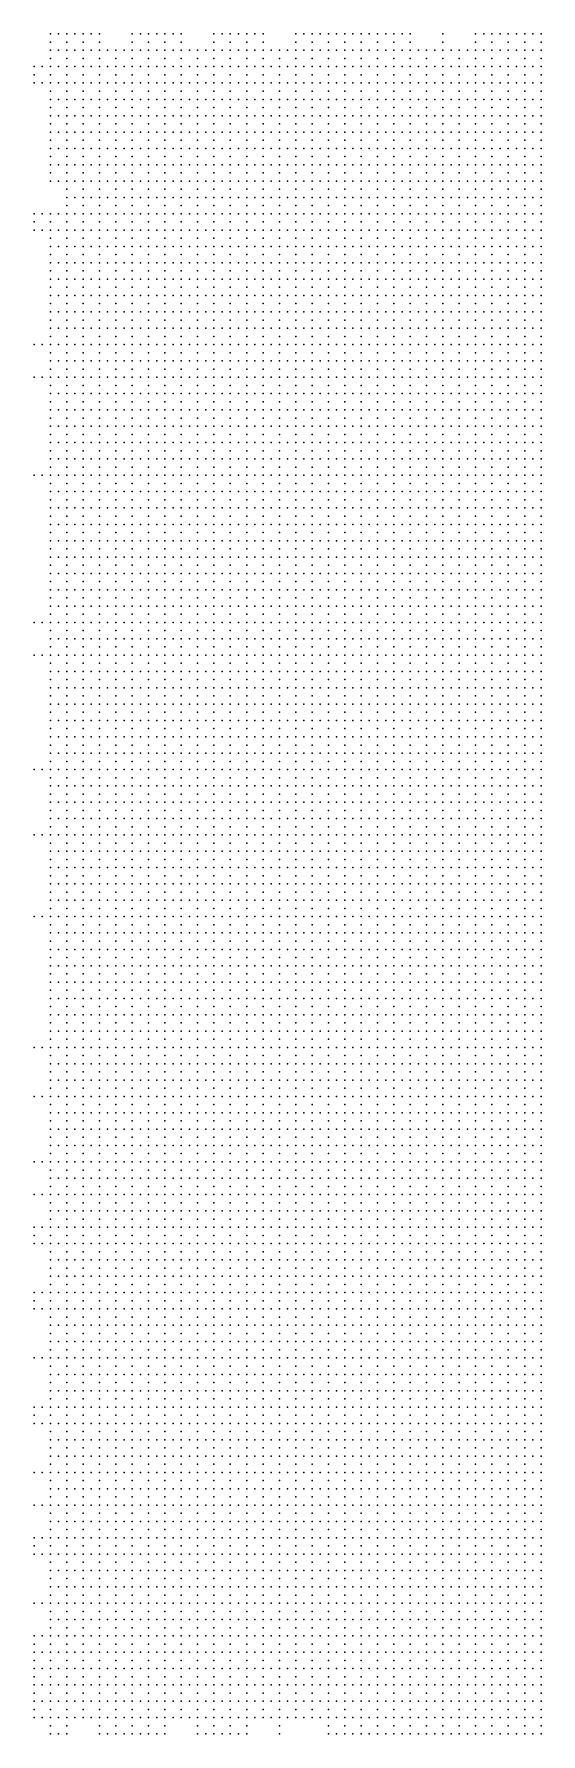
# Model space of a CAD drawing. Header units: metres. Extents: x 6576070.5 to 6576073.6, y 5593346.7 to 5593357.1.
import ezdxf

# ---------------------------------------------------------------- set-up
doc = ezdxf.new("R2010")
doc.units = ezdxf.units.M
doc.header["$MEASUREMENT"] = 0
doc.layers.add('siatka_5x5cm', color=1, linetype='CONTINUOUS', lineweight=13)

msp = doc.modelspace()

# ---------------------------------------------------------------- linework, layer by layer
at = {"layer": 'siatka_5x5cm'}
for p in [(6576070.639, 5593357.069, 0.011), (6576070.639, 5593357.069, 0.011), (6576070.639, 5593357.019, 0.01), (6576070.689, 5593357.069, 0.011), (6576070.739, 5593357.069, 0.011), (6576070.739, 5593357.069, 0.011), (6576070.739, 5593357.019, 0.011), (6576070.789, 5593357.069, 0.011), (6576070.839, 5593357.069, 0.012), (6576070.839, 5593357.069, 0.012), (6576070.839, 5593357.019, 0.012), (6576070.889, 5593357.069, 0.012), (6576070.939, 5593357.069, 0.013), (6576070.939, 5593357.069, 0.013), (6576070.939, 5593357.019, 0.012), (6576071.139, 5593357.069, 0.013), (6576071.139, 5593357.069, 0.013), (6576071.139, 5593357.019, 0.012), (6576071.189, 5593357.069, 0.012), (6576071.239, 5593357.069, 0.011), (6576071.239, 5593357.069, 0.011), (6576071.239, 5593357.019, 0.011), (6576071.289, 5593357.069, 0.011), (6576071.339, 5593357.069, 0.012), (6576071.339, 5593357.069, 0.012), (6576071.339, 5593357.019, 0.011), (6576071.389, 5593357.069, 0.011), (6576071.439, 5593357.069, 0.01), (6576071.439, 5593357.069, 0.01), (6576071.439, 5593357.019, 0.011), (6576071.639, 5593357.069, 0.012), (6576071.639, 5593357.069, 0.012), (6576071.639, 5593357.019, 0.012), (6576071.689, 5593357.069, 0.013), (6576071.739, 5593357.069, 0.013), (6576071.739, 5593357.069, 0.013), (6576071.739, 5593357.019, 0.012), (6576071.789, 5593357.069, 0.012), (6576071.839, 5593357.069, 0.012), (6576071.839, 5593357.069, 0.012), (6576071.839, 5593357.019, 0.011), (6576071.889, 5593357.069, 0.013), (6576071.939, 5593357.069, 0.014), (6576071.939, 5593357.069, 0.014), (6576071.939, 5593357.019, 0.013), (6576072.139, 5593357.069, 0.013), (6576072.139, 5593357.069, 0.013), (6576072.139, 5593357.019, 0.012), (6576072.189, 5593357.069, 0.012), (6576072.239, 5593357.069, 0.012), (6576072.239, 5593357.069, 0.012), (6576072.239, 5593357.019, 0.012), (6576072.289, 5593357.069, 0.012), (6576072.339, 5593357.069, 0.012), (6576072.339, 5593357.069, 0.012), (6576072.339, 5593357.019, 0.012), (6576072.389, 5593357.069, 0.012), (6576072.439, 5593357.069, 0.012), (6576072.439, 5593357.069, 0.012), (6576072.439, 5593357.019, 0.012), (6576072.489, 5593357.069, 0.012), (6576072.539, 5593357.069, 0.012), (6576072.539, 5593357.069, 0.012), (6576072.539, 5593357.019, 0.012), (6576072.589, 5593357.069, 0.012), (6576072.639, 5593357.069, 0.013), (6576072.639, 5593357.069, 0.013), (6576072.639, 5593357.019, 0.013), (6576072.689, 5593357.069, 0.013), (6576072.739, 5593357.069, 0.012), (6576072.739, 5593357.069, 0.012), (6576072.739, 5593357.019, 0.013), (6576072.789, 5593357.069, 0.012), (6576072.839, 5593357.069, 0.012), (6576072.839, 5593357.069, 0.012), (6576072.839, 5593357.019, 0.012), (6576073.039, 5593357.069, 0.013), (6576073.039, 5593357.019, 0.013), (6576073.239, 5593357.069, 0.01), (6576073.239, 5593357.069, 0.01), (6576073.239, 5593357.019, 0.011), (6576073.289, 5593357.069, 0.011), (6576073.339, 5593357.069, 0.012), (6576073.339, 5593357.069, 0.012), (6576073.339, 5593357.019, 0.012), (6576073.389, 5593357.069, 0.01), (6576073.439, 5593357.069, 0.008), (6576073.439, 5593357.069, 0.008), (6576073.439, 5593357.019, 0.009), (6576073.489, 5593357.069, 0.008), (6576073.539, 5593357.069, 0.008), (6576073.539, 5593357.069, 0.008), (6576073.539, 5593357.019, 0.009), (6576073.589, 5593357.069, 0.009), (6576073.639, 5593357.069, 0.011), (6576073.639, 5593357.069, 0.011), (6576073.639, 5593357.019, 0.01), (6576070.639, 5593356.969, 0.009), (6576070.639, 5593356.969, 0.009), (6576070.639, 5593356.919, 0.01), (6576070.689, 5593356.969, 0.011), (6576070.739, 5593356.969, 0.012), (6576070.739, 5593356.969, 0.012), (6576070.739, 5593356.919, 0.011), (6576070.789, 5593356.969, 0.012), (6576070.839, 5593356.969, 0.011), (6576070.839, 5593356.969, 0.011), (6576070.839, 5593356.919, 0.012), (6576070.889, 5593356.969, 0.012), (6576070.939, 5593356.969, 0.012), (6576070.939, 5593356.969, 0.012), (6576070.939, 5593356.919, 0.012), (6576070.989, 5593356.969, 0.013), (6576071.039, 5593356.969, 0.013), (6576071.039, 5593356.969, 0.013), (6576071.039, 5593356.919, 0.013), (6576071.089, 5593356.969, 0.012), (6576071.139, 5593356.969, 0.011), (6576071.139, 5593356.969, 0.011), (6576071.139, 5593356.919, 0.012), (6576071.189, 5593356.969, 0.011), (6576071.239, 5593356.969, 0.012), (6576071.239, 5593356.969, 0.012), (6576071.239, 5593356.919, 0.012), (6576071.289, 5593356.969, 0.011), (6576071.339, 5593356.969, 0.01), (6576071.339, 5593356.969, 0.01), (6576071.339, 5593356.919, 0.011), (6576071.389, 5593356.969, 0.011), (6576071.439, 5593356.969, 0.012), (6576071.439, 5593356.969, 0.012), (6576071.439, 5593356.919, 0.011), (6576071.489, 5593356.969, 0.011), (6576071.539, 5593356.969, 0.011), (6576071.539, 5593356.969, 0.011), (6576071.539, 5593356.919, 0.011), (6576071.589, 5593356.969, 0.012), (6576071.639, 5593356.969, 0.012), (6576071.639, 5593356.969, 0.012), (6576071.639, 5593356.919, 0.012), (6576071.689, 5593356.969, 0.012), (6576071.739, 5593356.969, 0.011), (6576071.739, 5593356.969, 0.011), (6576071.739, 5593356.919, 0.012), (6576071.789, 5593356.969, 0.011), (6576071.839, 5593356.969, 0.011), (6576071.839, 5593356.969, 0.011), (6576071.839, 5593356.919, 0.011), (6576071.889, 5593356.969, 0.012), (6576071.939, 5593356.969, 0.013), (6576071.939, 5593356.969, 0.013), (6576071.939, 5593356.919, 0.013), (6576071.989, 5593356.969, 0.013), (6576072.039, 5593356.969, 0.014), (6576072.039, 5593356.969, 0.014), (6576072.039, 5593356.919, 0.013), (6576072.089, 5593356.969, 0.013), (6576072.139, 5593356.969, 0.012), (6576072.139, 5593356.969, 0.012), (6576072.139, 5593356.919, 0.012), (6576072.189, 5593356.969, 0.012), (6576072.239, 5593356.969, 0.012), (6576072.239, 5593356.969, 0.012), (6576072.239, 5593356.919, 0.013), (6576072.289, 5593356.969, 0.012), (6576072.339, 5593356.969, 0.012), (6576072.339, 5593356.969, 0.012), (6576072.339, 5593356.919, 0.012), (6576072.389, 5593356.969, 0.012), (6576072.439, 5593356.969, 0.012), (6576072.439, 5593356.969, 0.012), (6576072.439, 5593356.919, 0.012), (6576072.489, 5593356.969, 0.013), (6576072.539, 5593356.969, 0.013), (6576072.539, 5593356.969, 0.013), (6576072.539, 5593356.919, 0.013), (6576072.589, 5593356.969, 0.013), (6576072.639, 5593356.969, 0.013), (6576072.639, 5593356.969, 0.013), (6576072.639, 5593356.919, 0.013), (6576072.689, 5593356.969, 0.013), (6576072.739, 5593356.969, 0.013), (6576072.739, 5593356.969, 0.013), (6576072.739, 5593356.919, 0.013), (6576072.789, 5593356.969, 0.013), (6576072.839, 5593356.969, 0.012), (6576072.839, 5593356.969, 0.012), (6576072.839, 5593356.919, 0.013), (6576072.889, 5593356.969, 0.013), (6576072.939, 5593356.969, 0.013), (6576072.939, 5593356.969, 0.013), (6576072.939, 5593356.919, 0.013), (6576072.989, 5593356.969, 0.013), (6576073.039, 5593356.969, 0.013), (6576073.039, 5593356.969, 0.013), (6576073.039, 5593356.919, 0.013), (6576073.089, 5593356.969, 0.012), (6576073.139, 5593356.969, 0.012), (6576073.139, 5593356.969, 0.012), (6576073.139, 5593356.919, 0.012), (6576073.189, 5593356.969, 0.011), (6576073.239, 5593356.969, 0.011), (6576073.239, 5593356.969, 0.011), (6576073.239, 5593356.919, 0.012), (6576073.289, 5593356.969, 0.012), (6576073.339, 5593356.969, 0.012), (6576073.339, 5593356.969, 0.012), (6576073.339, 5593356.919, 0.011), (6576073.389, 5593356.969, 0.011), (6576073.439, 5593356.969, 0.01), (6576073.439, 5593356.969, 0.01), (6576073.439, 5593356.919, 0.011), (6576073.489, 5593356.969, 0.01), (6576073.539, 5593356.969, 0.011), (6576073.539, 5593356.969, 0.011), (6576073.539, 5593356.919, 0.011), (6576073.589, 5593356.969, 0.01), (6576073.639, 5593356.969, 0.01), (6576073.639, 5593356.969, 0.01), (6576073.639, 5593356.919, 0.01), (6576070.539, 5593356.869, 0.01), (6576070.539, 5593356.869, 0.01), (6576070.539, 5593356.819, 0.011), (6576070.589, 5593356.869, 0.011), (6576070.639, 5593356.869, 0.012), (6576070.639, 5593356.869, 0.012), (6576070.639, 5593356.819, 0.011), (6576070.689, 5593356.869, 0.011), (6576070.739, 5593356.869, 0.011), (6576070.739, 5593356.869, 0.011), (6576070.739, 5593356.819, 0.011), (6576070.789, 5593356.869, 0.011), (6576070.839, 5593356.869, 0.012), (6576070.839, 5593356.869, 0.012), (6576070.839, 5593356.819, 0.011), (6576070.889, 5593356.869, 0.012), (6576070.939, 5593356.869, 0.012), (6576070.939, 5593356.869, 0.012), (6576070.939, 5593356.819, 0.011), (6576070.989, 5593356.869, 0.012), (6576071.039, 5593356.869, 0.013), (6576071.039, 5593356.869, 0.013), (6576071.039, 5593356.819, 0.013), (6576071.089, 5593356.869, 0.013), (6576071.139, 5593356.869, 0.012), (6576071.139, 5593356.869, 0.012), (6576071.139, 5593356.819, 0.011), (6576071.189, 5593356.869, 0.012), (6576071.239, 5593356.869, 0.012), (6576071.239, 5593356.869, 0.012), (6576071.239, 5593356.819, 0.012), (6576071.289, 5593356.869, 0.012), (6576071.339, 5593356.869, 0.012), (6576071.339, 5593356.869, 0.012), (6576071.339, 5593356.819, 0.011), (6576071.389, 5593356.869, 0.011), (6576071.439, 5593356.869, 0.011), (6576071.439, 5593356.869, 0.011), (6576071.439, 5593356.819, 0.011), (6576071.489, 5593356.869, 0.011), (6576071.539, 5593356.869, 0.011), (6576071.539, 5593356.869, 0.011), (6576071.539, 5593356.819, 0.011), (6576071.589, 5593356.869, 0.011), (6576071.639, 5593356.869, 0.012), (6576071.639, 5593356.869, 0.012), (6576071.639, 5593356.819, 0.012), (6576071.689, 5593356.869, 0.012), (6576071.739, 5593356.869, 0.012), (6576071.739, 5593356.869, 0.012), (6576071.739, 5593356.819, 0.012), (6576071.789, 5593356.869, 0.011), (6576071.839, 5593356.869, 0.011), (6576071.839, 5593356.869, 0.011), (6576071.839, 5593356.819, 0.011), (6576071.889, 5593356.869, 0.012), (6576071.939, 5593356.869, 0.013), (6576071.939, 5593356.869, 0.013), (6576071.939, 5593356.819, 0.013), (6576071.989, 5593356.869, 0.013), (6576072.039, 5593356.869, 0.012), (6576072.039, 5593356.869, 0.012), (6576072.039, 5593356.819, 0.012), (6576072.089, 5593356.869, 0.012), (6576072.139, 5593356.869, 0.012), (6576072.139, 5593356.869, 0.012), (6576072.139, 5593356.819, 0.012), (6576072.189, 5593356.869, 0.013), (6576072.239, 5593356.869, 0.013), (6576072.239, 5593356.869, 0.013), (6576072.239, 5593356.819, 0.013), (6576072.289, 5593356.869, 0.012), (6576072.339, 5593356.869, 0.012), (6576072.339, 5593356.869, 0.012), (6576072.339, 5593356.819, 0.012), (6576072.389, 5593356.869, 0.012), (6576072.439, 5593356.869, 0.012), (6576072.439, 5593356.869, 0.012), (6576072.439, 5593356.819, 0.012), (6576072.489, 5593356.869, 0.012), (6576072.539, 5593356.869, 0.012), (6576072.539, 5593356.869, 0.012), (6576072.539, 5593356.819, 0.012), (6576072.589, 5593356.869, 0.012), (6576072.639, 5593356.869, 0.012), (6576072.639, 5593356.869, 0.012), (6576072.639, 5593356.819, 0.012), (6576072.689, 5593356.869, 0.012), (6576072.739, 5593356.869, 0.013), (6576072.739, 5593356.869, 0.013), (6576072.739, 5593356.819, 0.013), (6576072.789, 5593356.869, 0.013), (6576072.839, 5593356.869, 0.013), (6576072.839, 5593356.869, 0.013), (6576072.839, 5593356.819, 0.013), (6576072.889, 5593356.869, 0.013), (6576072.939, 5593356.869, 0.013), (6576072.939, 5593356.869, 0.013), (6576072.939, 5593356.819, 0.013), (6576072.989, 5593356.869, 0.013), (6576073.039, 5593356.869, 0.012), (6576073.039, 5593356.869, 0.012), (6576073.039, 5593356.819, 0.012), (6576073.089, 5593356.869, 0.012), (6576073.139, 5593356.869, 0.013), (6576073.139, 5593356.869, 0.013), (6576073.139, 5593356.819, 0.013), (6576073.189, 5593356.869, 0.013), (6576073.239, 5593356.869, 0.013), (6576073.239, 5593356.869, 0.013), (6576073.239, 5593356.819, 0.013), (6576073.289, 5593356.869, 0.012), (6576073.339, 5593356.869, 0.01), (6576073.339, 5593356.869, 0.01), (6576073.339, 5593356.819, 0.011), (6576073.389, 5593356.869, 0.011), (6576073.439, 5593356.869, 0.012), (6576073.439, 5593356.869, 0.012), (6576073.439, 5593356.819, 0.011), (6576073.489, 5593356.869, 0.011), (6576073.539, 5593356.869, 0.01), (6576073.539, 5593356.869, 0.01), (6576073.539, 5593356.819, 0.011), (6576073.589, 5593356.869, 0.01), (6576073.639, 5593356.869, 0.009), (6576073.639, 5593356.869, 0.009), (6576073.639, 5593356.819, 0.009), (6576070.539, 5593356.769, 0.011), (6576070.539, 5593356.769, 0.011), (6576070.589, 5593356.769, 0.011), (6576070.639, 5593356.769, 0.011), (6576070.639, 5593356.769, 0.011), (6576070.639, 5593356.719, 0.011), (6576070.689, 5593356.769, 0.011), (6576070.739, 5593356.769, 0.011), (6576070.739, 5593356.769, 0.011), (6576070.739, 5593356.719, 0.011), (6576070.789, 5593356.769, 0.011), (6576070.839, 5593356.769, 0.01), (6576070.839, 5593356.769, 0.01), (6576070.839, 5593356.719, 0.012), (6576070.889, 5593356.769, 0.011), (6576070.939, 5593356.769, 0.011), (6576070.939, 5593356.769, 0.011), (6576070.939, 5593356.719, 0.011), (6576070.989, 5593356.769, 0.012), (6576071.039, 5593356.769, 0.012), (6576071.039, 5593356.769, 0.012), (6576071.039, 5593356.719, 0.012), (6576071.089, 5593356.769, 0.011), (6576071.139, 5593356.769, 0.01), (6576071.139, 5593356.769, 0.01), (6576071.139, 5593356.719, 0.011), (6576071.189, 5593356.769, 0.011), (6576071.239, 5593356.769, 0.012), (6576071.239, 5593356.769, 0.012), (6576071.239, 5593356.719, 0.012), (6576071.289, 5593356.769, 0.012), (6576071.339, 5593356.769, 0.011), (6576071.339, 5593356.769, 0.011), (6576071.339, 5593356.719, 0.011), (6576071.389, 5593356.769, 0.012), (6576071.439, 5593356.769, 0.012), (6576071.439, 5593356.769, 0.012), (6576071.439, 5593356.719, 0.011), (6576071.489, 5593356.769, 0.012), (6576071.539, 5593356.769, 0.011), (6576071.539, 5593356.769, 0.011), (6576071.539, 5593356.719, 0.011), (6576071.589, 5593356.769, 0.012), (6576071.639, 5593356.769, 0.012), (6576071.639, 5593356.769, 0.012), (6576071.639, 5593356.719, 0.011), (6576071.689, 5593356.769, 0.012), (6576071.739, 5593356.769, 0.012), (6576071.739, 5593356.769, 0.012), (6576071.739, 5593356.719, 0.012), (6576071.789, 5593356.769, 0.012), (6576071.839, 5593356.769, 0.012), (6576071.839, 5593356.769, 0.012), (6576071.839, 5593356.719, 0.012), (6576071.889, 5593356.769, 0.012), (6576071.939, 5593356.769, 0.012), (6576071.939, 5593356.769, 0.012), (6576071.939, 5593356.719, 0.011), (6576071.989, 5593356.769, 0.012), (6576072.039, 5593356.769, 0.012), (6576072.039, 5593356.769, 0.012), (6576072.039, 5593356.719, 0.012), (6576072.089, 5593356.769, 0.012), (6576072.139, 5593356.769, 0.012), (6576072.139, 5593356.769, 0.012), (6576072.139, 5593356.719, 0.012), (6576072.189, 5593356.769, 0.012), (6576072.239, 5593356.769, 0.012), (6576072.239, 5593356.769, 0.012), (6576072.239, 5593356.719, 0.012), (6576072.289, 5593356.769, 0.012), (6576072.339, 5593356.769, 0.012), (6576072.339, 5593356.769, 0.012), (6576072.339, 5593356.719, 0.011), (6576072.389, 5593356.769, 0.011), (6576072.439, 5593356.769, 0.011), (6576072.439, 5593356.769, 0.011), (6576072.439, 5593356.719, 0.011), (6576072.489, 5593356.769, 0.012), (6576072.539, 5593356.769, 0.012), (6576072.539, 5593356.769, 0.012), (6576072.539, 5593356.719, 0.012), (6576072.589, 5593356.769, 0.012), (6576072.639, 5593356.769, 0.012), (6576072.639, 5593356.769, 0.012), (6576072.639, 5593356.719, 0.012), (6576072.689, 5593356.769, 0.013), (6576072.739, 5593356.769, 0.013), (6576072.739, 5593356.769, 0.013), (6576072.739, 5593356.719, 0.012), (6576072.789, 5593356.769, 0.013), (6576072.839, 5593356.769, 0.013), (6576072.839, 5593356.769, 0.013), (6576072.839, 5593356.719, 0.012), (6576072.889, 5593356.769, 0.013), (6576072.939, 5593356.769, 0.013), (6576072.939, 5593356.769, 0.013), (6576072.939, 5593356.719, 0.012), (6576072.989, 5593356.769, 0.012), (6576073.039, 5593356.769, 0.012), (6576073.039, 5593356.769, 0.012), (6576073.039, 5593356.719, 0.012), (6576073.089, 5593356.769, 0.012), (6576073.139, 5593356.769, 0.012), (6576073.139, 5593356.769, 0.012), (6576073.139, 5593356.719, 0.012), (6576073.189, 5593356.769, 0.013), (6576073.239, 5593356.769, 0.013), (6576073.239, 5593356.769, 0.013), (6576073.239, 5593356.719, 0.012), (6576073.289, 5593356.769, 0.012), (6576073.339, 5593356.769, 0.011), (6576073.339, 5593356.769, 0.011), (6576073.339, 5593356.719, 0.011), (6576073.389, 5593356.769, 0.011), (6576073.439, 5593356.769, 0.01), (6576073.439, 5593356.769, 0.01), (6576073.439, 5593356.719, 0.011), (6576073.489, 5593356.769, 0.011), (6576073.539, 5593356.769, 0.011), (6576073.539, 5593356.769, 0.011), (6576073.539, 5593356.719, 0.01), (6576073.589, 5593356.769, 0.01), (6576073.639, 5593356.769, 0.009), (6576073.639, 5593356.769, 0.009), (6576073.639, 5593356.719, 0.009), (6576070.639, 5593356.669, 0.011), (6576070.639, 5593356.669, 0.011), (6576070.639, 5593356.619, 0.011), (6576070.689, 5593356.669, 0.011), (6576070.739, 5593356.669, 0.01), (6576070.739, 5593356.669, 0.01), (6576070.739, 5593356.619, 0.01), (6576070.789, 5593356.669, 0.012), (6576070.839, 5593356.669, 0.013), (6576070.839, 5593356.669, 0.013), (6576070.839, 5593356.619, 0.012), (6576070.889, 5593356.669, 0.012), (6576070.939, 5593356.669, 0.011), (6576070.939, 5593356.669, 0.011), (6576070.939, 5593356.619, 0.011), (6576070.989, 5593356.669, 0.012), (6576071.039, 5593356.669, 0.012), (6576071.039, 5593356.669, 0.012), (6576071.039, 5593356.619, 0.012), (6576071.089, 5593356.669, 0.012), (6576071.139, 5593356.669, 0.012), (6576071.139, 5593356.669, 0.012), (6576071.139, 5593356.619, 0.012), (6576071.189, 5593356.669, 0.012), (6576071.239, 5593356.669, 0.011), (6576071.239, 5593356.669, 0.011), (6576071.239, 5593356.619, 0.011), (6576071.289, 5593356.669, 0.011), (6576071.339, 5593356.669, 0.01), (6576071.339, 5593356.669, 0.01), (6576071.339, 5593356.619, 0.01), (6576071.389, 5593356.669, 0.01), (6576071.439, 5593356.669, 0.009), (6576071.439, 5593356.669, 0.009), (6576071.439, 5593356.619, 0.01), (6576071.489, 5593356.669, 0.01), (6576071.539, 5593356.669, 0.011), (6576071.539, 5593356.669, 0.011), (6576071.539, 5593356.619, 0.01), (6576071.589, 5593356.669, 0.01), (6576071.639, 5593356.669, 0.01), (6576071.639, 5593356.669, 0.01), (6576071.639, 5593356.619, 0.01), (6576071.689, 5593356.669, 0.011), (6576071.739, 5593356.669, 0.012), (6576071.739, 5593356.669, 0.012), (6576071.739, 5593356.619, 0.011), (6576071.789, 5593356.669, 0.012), (6576071.839, 5593356.669, 0.012), (6576071.839, 5593356.669, 0.012), (6576071.839, 5593356.619, 0.011), (6576071.889, 5593356.669, 0.011), (6576071.939, 5593356.669, 0.01), (6576071.939, 5593356.669, 0.01), (6576071.939, 5593356.619, 0.011), (6576071.989, 5593356.669, 0.011), (6576072.039, 5593356.669, 0.011), (6576072.039, 5593356.669, 0.011), (6576072.039, 5593356.619, 0.011), (6576072.089, 5593356.669, 0.011), (6576072.139, 5593356.669, 0.011), (6576072.139, 5593356.669, 0.011), (6576072.139, 5593356.619, 0.011), (6576072.189, 5593356.669, 0.011), (6576072.239, 5593356.669, 0.011), (6576072.239, 5593356.669, 0.011), (6576072.239, 5593356.619, 0.011), (6576072.289, 5593356.669, 0.011), (6576072.339, 5593356.669, 0.011), (6576072.339, 5593356.669, 0.011), (6576072.339, 5593356.619, 0.011), (6576072.389, 5593356.669, 0.011), (6576072.439, 5593356.669, 0.011), (6576072.439, 5593356.669, 0.011), (6576072.439, 5593356.619, 0.011), (6576072.489, 5593356.669, 0.011), (6576072.539, 5593356.669, 0.011), (6576072.539, 5593356.669, 0.011), (6576072.539, 5593356.619, 0.011), (6576072.589, 5593356.669, 0.011), (6576072.639, 5593356.669, 0.011), (6576072.639, 5593356.669, 0.011), (6576072.639, 5593356.619, 0.011), (6576072.689, 5593356.669, 0.011), (6576072.739, 5593356.669, 0.011), (6576072.739, 5593356.669, 0.011), (6576072.739, 5593356.619, 0.011), (6576072.789, 5593356.669, 0.012), (6576072.839, 5593356.669, 0.012), (6576072.839, 5593356.669, 0.012), (6576072.839, 5593356.619, 0.011), (6576072.889, 5593356.669, 0.012), (6576072.939, 5593356.669, 0.012), (6576072.939, 5593356.669, 0.012), (6576072.939, 5593356.619, 0.012), (6576072.989, 5593356.669, 0.012), (6576073.039, 5593356.669, 0.012), (6576073.039, 5593356.669, 0.012), (6576073.039, 5593356.619, 0.011), (6576073.089, 5593356.669, 0.012), (6576073.139, 5593356.669, 0.012), (6576073.139, 5593356.669, 0.012), (6576073.139, 5593356.619, 0.012), (6576073.189, 5593356.669, 0.011), (6576073.239, 5593356.669, 0.011), (6576073.239, 5593356.669, 0.011), (6576073.239, 5593356.619, 0.011), (6576073.289, 5593356.669, 0.011), (6576073.339, 5593356.669, 0.011), (6576073.339, 5593356.669, 0.011), (6576073.339, 5593356.619, 0.01), (6576073.389, 5593356.669, 0.011), (6576073.439, 5593356.669, 0.012), (6576073.439, 5593356.669, 0.012), (6576073.439, 5593356.619, 0.01), (6576073.489, 5593356.669, 0.011), (6576073.539, 5593356.669, 0.01), (6576073.539, 5593356.669, 0.01), (6576073.539, 5593356.619, 0.009), (6576073.589, 5593356.669, 0.01), (6576073.639, 5593356.669, 0.01), (6576073.639, 5593356.669, 0.01), (6576073.639, 5593356.619, 0.009), (6576070.639, 5593356.569, 0.011), (6576070.639, 5593356.569, 0.011), (6576070.639, 5593356.519, 0.011), (6576070.689, 5593356.569, 0.011), (6576070.739, 5593356.569, 0.01), (6576070.739, 5593356.569, 0.01), (6576070.739, 5593356.519, 0.01), (6576070.789, 5593356.569, 0.011), (6576070.839, 5593356.569, 0.011), (6576070.839, 5593356.569, 0.011), (6576070.839, 5593356.519, 0.011), (6576070.889, 5593356.569, 0.011), (6576070.939, 5593356.569, 0.011), (6576070.939, 5593356.569, 0.011), (6576070.939, 5593356.519, 0.01), (6576070.989, 5593356.569, 0.011), (6576071.039, 5593356.569, 0.011), (6576071.039, 5593356.569, 0.011), (6576071.039, 5593356.519, 0.011), (6576071.089, 5593356.569, 0.011), (6576071.139, 5593356.569, 0.011), (6576071.139, 5593356.569, 0.011), (6576071.139, 5593356.519, 0.011), (6576071.189, 5593356.569, 0.011), (6576071.239, 5593356.569, 0.011), (6576071.239, 5593356.569, 0.011), (6576071.239, 5593356.519, 0.011), (6576071.289, 5593356.569, 0.011), (6576071.339, 5593356.569, 0.01), (6576071.339, 5593356.569, 0.01), (6576071.339, 5593356.519, 0.01), (6576071.389, 5593356.569, 0.01), (6576071.439, 5593356.569, 0.01), (6576071.439, 5593356.569, 0.01), (6576071.439, 5593356.519, 0.01), (6576071.489, 5593356.569, 0.01), (6576071.539, 5593356.569, 0.009), (6576071.539, 5593356.569, 0.009), (6576071.539, 5593356.519, 0.01), (6576071.589, 5593356.569, 0.01), (6576071.639, 5593356.569, 0.01), (6576071.639, 5593356.569, 0.01), (6576071.639, 5593356.519, 0.01), (6576071.689, 5593356.569, 0.01), (6576071.739, 5593356.569, 0.01), (6576071.739, 5593356.569, 0.01), (6576071.739, 5593356.519, 0.01), (6576071.789, 5593356.569, 0.01), (6576071.839, 5593356.569, 0.01), (6576071.839, 5593356.569, 0.01), (6576071.839, 5593356.519, 0.01), (6576071.889, 5593356.569, 0.011), (6576071.939, 5593356.569, 0.012), (6576071.939, 5593356.569, 0.012), (6576071.939, 5593356.519, 0.012), (6576071.989, 5593356.569, 0.011), (6576072.039, 5593356.569, 0.011), (6576072.039, 5593356.569, 0.011), (6576072.039, 5593356.519, 0.011), (6576072.089, 5593356.569, 0.011), (6576072.139, 5593356.569, 0.011), (6576072.139, 5593356.569, 0.011), (6576072.139, 5593356.519, 0.011), (6576072.189, 5593356.569, 0.011), (6576072.239, 5593356.569, 0.011), (6576072.239, 5593356.569, 0.011), (6576072.239, 5593356.519, 0.011), (6576072.289, 5593356.569, 0.011), (6576072.339, 5593356.569, 0.011), (6576072.339, 5593356.569, 0.011), (6576072.339, 5593356.519, 0.011), (6576072.389, 5593356.569, 0.011), (6576072.439, 5593356.569, 0.011), (6576072.439, 5593356.569, 0.011), (6576072.439, 5593356.519, 0.01), (6576072.489, 5593356.569, 0.011), (6576072.539, 5593356.569, 0.011), (6576072.539, 5593356.569, 0.011), (6576072.539, 5593356.519, 0.011), (6576072.589, 5593356.569, 0.011), (6576072.639, 5593356.569, 0.011), (6576072.639, 5593356.569, 0.011), (6576072.639, 5593356.519, 0.011), (6576072.689, 5593356.569, 0.011), (6576072.739, 5593356.569, 0.011), (6576072.739, 5593356.569, 0.011), (6576072.739, 5593356.519, 0.011), (6576072.789, 5593356.569, 0.011), (6576072.839, 5593356.569, 0.011), (6576072.839, 5593356.569, 0.011), (6576072.839, 5593356.519, 0.011), (6576072.889, 5593356.569, 0.011), (6576072.939, 5593356.569, 0.012), (6576072.939, 5593356.569, 0.012), (6576072.939, 5593356.519, 0.011), (6576072.989, 5593356.569, 0.011), (6576073.039, 5593356.569, 0.011), (6576073.039, 5593356.569, 0.011), (6576073.039, 5593356.519, 0.011), (6576073.089, 5593356.569, 0.011), (6576073.139, 5593356.569, 0.011), (6576073.139, 5593356.569, 0.011), (6576073.139, 5593356.519, 0.011), (6576073.189, 5593356.569, 0.011), (6576073.239, 5593356.569, 0.01), (6576073.239, 5593356.569, 0.01), (6576073.239, 5593356.519, 0.01), (6576073.289, 5593356.569, 0.01), (6576073.339, 5593356.569, 0.009), (6576073.339, 5593356.569, 0.009), (6576073.339, 5593356.519, 0.009), (6576073.389, 5593356.569, 0.009), (6576073.439, 5593356.569, 0.008), (6576073.439, 5593356.569, 0.008), (6576073.439, 5593356.519, 0.008), (6576073.489, 5593356.569, 0.008), (6576073.539, 5593356.569, 0.008), (6576073.539, 5593356.569, 0.008), (6576073.539, 5593356.519, 0.008), (6576073.589, 5593356.569, 0.009), (6576073.639, 5593356.569, 0.009), (6576073.639, 5593356.569, 0.009), (6576073.639, 5593356.519, 0.009), (6576070.639, 5593356.469, 0.011), (6576070.639, 5593356.469, 0.011), (6576070.639, 5593356.419, 0.011), (6576070.689, 5593356.469, 0.01), (6576070.739, 5593356.469, 0.009), (6576070.739, 5593356.469, 0.009), (6576070.739, 5593356.419, 0.01), (6576070.789, 5593356.469, 0.01), (6576070.839, 5593356.469, 0.011), (6576070.839, 5593356.469, 0.011), (6576070.839, 5593356.419, 0.011), (6576070.889, 5593356.469, 0.01), (6576070.939, 5593356.469, 0.01), (6576070.939, 5593356.469, 0.01), (6576070.939, 5593356.419, 0.01), (6576070.989, 5593356.469, 0.01), (6576071.039, 5593356.469, 0.011), (6576071.039, 5593356.469, 0.011), (6576071.039, 5593356.419, 0.01), (6576071.089, 5593356.469, 0.011), (6576071.139, 5593356.469, 0.011), (6576071.139, 5593356.469, 0.011), (6576071.139, 5593356.419, 0.011), (6576071.189, 5593356.469, 0.011), (6576071.239, 5593356.469, 0.01), (6576071.239, 5593356.469, 0.01), (6576071.239, 5593356.419, 0.011), (6576071.289, 5593356.469, 0.01), (6576071.339, 5593356.469, 0.01), (6576071.339, 5593356.469, 0.01), (6576071.339, 5593356.419, 0.01), (6576071.389, 5593356.469, 0.01), (6576071.439, 5593356.469, 0.01), (6576071.439, 5593356.469, 0.01), (6576071.439, 5593356.419, 0.01), (6576071.489, 5593356.469, 0.01), (6576071.539, 5593356.469, 0.01), (6576071.539, 5593356.469, 0.01), (6576071.539, 5593356.419, 0.01), (6576071.589, 5593356.469, 0.01), (6576071.639, 5593356.469, 0.011), (6576071.639, 5593356.469, 0.011), (6576071.639, 5593356.419, 0.01), (6576071.689, 5593356.469, 0.01), (6576071.739, 5593356.469, 0.01), (6576071.739, 5593356.469, 0.01), (6576071.739, 5593356.419, 0.011), (6576071.789, 5593356.469, 0.01), (6576071.839, 5593356.469, 0.01), (6576071.839, 5593356.469, 0.01), (6576071.839, 5593356.419, 0.011), (6576071.889, 5593356.469, 0.011), (6576071.939, 5593356.469, 0.012), (6576071.939, 5593356.469, 0.012), (6576071.939, 5593356.419, 0.011), (6576071.989, 5593356.469, 0.011), (6576072.039, 5593356.469, 0.011), (6576072.039, 5593356.469, 0.011), (6576072.039, 5593356.419, 0.011), (6576072.089, 5593356.469, 0.011), (6576072.139, 5593356.469, 0.012), (6576072.139, 5593356.469, 0.012), (6576072.139, 5593356.419, 0.01), (6576072.189, 5593356.469, 0.011), (6576072.239, 5593356.469, 0.01), (6576072.239, 5593356.469, 0.01), (6576072.239, 5593356.419, 0.01), (6576072.289, 5593356.469, 0.01), (6576072.339, 5593356.469, 0.01), (6576072.339, 5593356.469, 0.01), (6576072.339, 5593356.419, 0.01), (6576072.389, 5593356.469, 0.01), (6576072.439, 5593356.469, 0.009), (6576072.439, 5593356.469, 0.009), (6576072.439, 5593356.419, 0.009), (6576072.489, 5593356.469, 0.01), (6576072.539, 5593356.469, 0.011), (6576072.539, 5593356.469, 0.011), (6576072.539, 5593356.419, 0.01), (6576072.589, 5593356.469, 0.011), (6576072.639, 5593356.469, 0.011), (6576072.639, 5593356.469, 0.011), (6576072.639, 5593356.419, 0.011), (6576072.689, 5593356.469, 0.011), (6576072.739, 5593356.469, 0.011), (6576072.739, 5593356.469, 0.011), (6576072.739, 5593356.419, 0.011), (6576072.789, 5593356.469, 0.011), (6576072.839, 5593356.469, 0.011), (6576072.839, 5593356.469, 0.011), (6576072.839, 5593356.419, 0.011), (6576072.889, 5593356.469, 0.011), (6576072.939, 5593356.469, 0.011), (6576072.939, 5593356.469, 0.011), (6576072.939, 5593356.419, 0.011), (6576072.989, 5593356.469, 0.011), (6576073.039, 5593356.469, 0.011), (6576073.039, 5593356.469, 0.011), (6576073.039, 5593356.419, 0.01), (6576073.089, 5593356.469, 0.01), (6576073.139, 5593356.469, 0.01), (6576073.139, 5593356.469, 0.01), (6576073.139, 5593356.419, 0.01), (6576073.189, 5593356.469, 0.01), (6576073.239, 5593356.469, 0.01), (6576073.239, 5593356.469, 0.01), (6576073.239, 5593356.419, 0.01), (6576073.289, 5593356.469, 0.01), (6576073.339, 5593356.469, 0.01), (6576073.339, 5593356.469, 0.01), (6576073.339, 5593356.419, 0.009), (6576073.389, 5593356.469, 0.009), (6576073.439, 5593356.469, 0.008), (6576073.439, 5593356.469, 0.008), (6576073.439, 5593356.419, 0.008), (6576073.489, 5593356.469, 0.008), (6576073.539, 5593356.469, 0.008), (6576073.539, 5593356.469, 0.008), (6576073.539, 5593356.419, 0.009), (6576073.589, 5593356.469, 0.008), (6576073.639, 5593356.469, 0.008), (6576073.639, 5593356.469, 0.008), (6576073.639, 5593356.419, 0.009), (6576070.639, 5593356.369, 0.01), (6576070.639, 5593356.369, 0.01), (6576070.639, 5593356.319, 0.01), (6576070.689, 5593356.369, 0.01), (6576070.739, 5593356.369, 0.01), (6576070.739, 5593356.369, 0.01), (6576070.739, 5593356.319, 0.01), (6576070.789, 5593356.369, 0.01), (6576070.839, 5593356.369, 0.011), (6576070.839, 5593356.369, 0.011), (6576070.839, 5593356.319, 0.011), (6576070.889, 5593356.369, 0.01), (6576070.939, 5593356.369, 0.01), (6576070.939, 5593356.369, 0.01), (6576070.939, 5593356.319, 0.01), (6576070.989, 5593356.369, 0.01), (6576071.039, 5593356.369, 0.01), (6576071.039, 5593356.369, 0.01), (6576071.039, 5593356.319, 0.01), (6576071.089, 5593356.369, 0.01), (6576071.139, 5593356.369, 0.011), (6576071.139, 5593356.369, 0.011), (6576071.139, 5593356.319, 0.011), (6576071.189, 5593356.369, 0.011), (6576071.239, 5593356.369, 0.011), (6576071.239, 5593356.369, 0.011), (6576071.239, 5593356.319, 0.011), (6576071.289, 5593356.369, 0.01), (6576071.339, 5593356.369, 0.01), (6576071.339, 5593356.369, 0.01), (6576071.339, 5593356.319, 0.01), (6576071.389, 5593356.369, 0.01), (6576071.439, 5593356.369, 0.01), (6576071.439, 5593356.369, 0.01), (6576071.439, 5593356.319, 0.009), (6576071.489, 5593356.369, 0.01), (6576071.539, 5593356.369, 0.01), (6576071.539, 5593356.369, 0.01), (6576071.539, 5593356.319, 0.009), (6576071.589, 5593356.369, 0.01), (6576071.639, 5593356.369, 0.01), (6576071.639, 5593356.369, 0.01), (6576071.639, 5593356.319, 0.009), (6576071.689, 5593356.369, 0.01), (6576071.739, 5593356.369, 0.011), (6576071.739, 5593356.369, 0.011), (6576071.739, 5593356.319, 0.01), (6576071.789, 5593356.369, 0.011), (6576071.839, 5593356.369, 0.011), (6576071.839, 5593356.369, 0.011), (6576071.839, 5593356.319, 0.01), (6576071.889, 5593356.369, 0.01), (6576071.939, 5593356.369, 0.01), (6576071.939, 5593356.369, 0.01), (6576071.939, 5593356.319, 0.01), (6576071.989, 5593356.369, 0.01), (6576072.039, 5593356.369, 0.01), (6576072.039, 5593356.369, 0.01), (6576072.039, 5593356.319, 0.01), (6576072.089, 5593356.369, 0.01), (6576072.139, 5593356.369, 0.009), (6576072.139, 5593356.369, 0.009), (6576072.139, 5593356.319, 0.01), (6576072.189, 5593356.369, 0.01), (6576072.239, 5593356.369, 0.01), (6576072.239, 5593356.369, 0.01), (6576072.239, 5593356.319, 0.01), (6576072.289, 5593356.369, 0.01), (6576072.339, 5593356.369, 0.009), (6576072.339, 5593356.369, 0.009), (6576072.339, 5593356.319, 0.01), (6576072.389, 5593356.369, 0.01), (6576072.439, 5593356.369, 0.01), (6576072.439, 5593356.369, 0.01), (6576072.439, 5593356.319, 0.009), (6576072.489, 5593356.369, 0.01), (6576072.539, 5593356.369, 0.01), (6576072.539, 5593356.369, 0.01), (6576072.539, 5593356.319, 0.01), (6576072.589, 5593356.369, 0.01), (6576072.639, 5593356.369, 0.01), (6576072.639, 5593356.369, 0.01), (6576072.639, 5593356.319, 0.01), (6576072.689, 5593356.369, 0.01), (6576072.739, 5593356.369, 0.01), (6576072.739, 5593356.369, 0.01), (6576072.739, 5593356.319, 0.01), (6576072.789, 5593356.369, 0.01), (6576072.839, 5593356.369, 0.01), (6576072.839, 5593356.369, 0.01), (6576072.839, 5593356.319, 0.01), (6576072.889, 5593356.369, 0.01), (6576072.939, 5593356.369, 0.01), (6576072.939, 5593356.369, 0.01), (6576072.939, 5593356.319, 0.01), (6576072.989, 5593356.369, 0.01), (6576073.039, 5593356.369, 0.01), (6576073.039, 5593356.369, 0.01), (6576073.039, 5593356.319, 0.01), (6576073.089, 5593356.369, 0.01), (6576073.139, 5593356.369, 0.009), (6576073.139, 5593356.369, 0.009), (6576073.139, 5593356.319, 0.009), (6576073.189, 5593356.369, 0.009), (6576073.239, 5593356.369, 0.01), (6576073.239, 5593356.369, 0.01), (6576073.239, 5593356.319, 0.009), (6576073.289, 5593356.369, 0.009), (6576073.339, 5593356.369, 0.008), (6576073.339, 5593356.369, 0.008), (6576073.339, 5593356.319, 0.008), (6576073.389, 5593356.369, 0.008), (6576073.439, 5593356.369, 0.007), (6576073.439, 5593356.369, 0.007), (6576073.439, 5593356.319, 0.008), (6576073.489, 5593356.369, 0.008), (6576073.539, 5593356.369, 0.009), (6576073.539, 5593356.369, 0.009), (6576073.539, 5593356.319, 0.009), (6576073.589, 5593356.369, 0.009), (6576073.639, 5593356.369, 0.009), (6576073.639, 5593356.369, 0.009), (6576073.639, 5593356.319, 0.009), (6576070.639, 5593356.269, 0.01), (6576070.639, 5593356.269, 0.01), (6576070.639, 5593356.219, 0.01), (6576070.689, 5593356.269, 0.01), (6576070.739, 5593356.269, 0.01), (6576070.739, 5593356.269, 0.01), (6576070.739, 5593356.219, 0.01), (6576070.789, 5593356.269, 0.011), (6576070.839, 5593356.269, 0.011), (6576070.839, 5593356.269, 0.011), (6576070.839, 5593356.219, 0.01), (6576070.889, 5593356.269, 0.011), (6576070.939, 5593356.269, 0.01), (6576070.939, 5593356.269, 0.01), (6576070.939, 5593356.219, 0.01), (6576070.989, 5593356.269, 0.01), (6576071.039, 5593356.269, 0.01), (6576071.039, 5593356.269, 0.01), (6576071.039, 5593356.219, 0.009), (6576071.089, 5593356.269, 0.01), (6576071.139, 5593356.269, 0.011), (6576071.139, 5593356.269, 0.011), (6576071.139, 5593356.219, 0.009), (6576071.189, 5593356.269, 0.011), (6576071.239, 5593356.269, 0.01), (6576071.239, 5593356.269, 0.01), (6576071.239, 5593356.219, 0.01), (6576071.289, 5593356.269, 0.01), (6576071.339, 5593356.269, 0.01), (6576071.339, 5593356.269, 0.01), (6576071.339, 5593356.219, 0.01), (6576071.389, 5593356.269, 0.009), (6576071.439, 5593356.269, 0.009), (6576071.439, 5593356.269, 0.009), (6576071.439, 5593356.219, 0.009), (6576071.489, 5593356.269, 0.008), (6576071.539, 5593356.269, 0.008), (6576071.539, 5593356.269, 0.008), (6576071.539, 5593356.219, 0.008), (6576071.589, 5593356.269, 0.009), (6576071.639, 5593356.269, 0.009), (6576071.639, 5593356.269, 0.009), (6576071.639, 5593356.219, 0.009), (6576071.689, 5593356.269, 0.01), (6576071.739, 5593356.269, 0.01), (6576071.739, 5593356.269, 0.01), (6576071.739, 5593356.219, 0.01), (6576071.789, 5593356.269, 0.01), (6576071.839, 5593356.269, 0.01), (6576071.839, 5593356.269, 0.01), (6576071.839, 5593356.219, 0.01), (6576071.889, 5593356.269, 0.01), (6576071.939, 5593356.269, 0.01), (6576071.939, 5593356.269, 0.01), (6576071.939, 5593356.219, 0.01), (6576071.989, 5593356.269, 0.01), (6576072.039, 5593356.269, 0.011), (6576072.039, 5593356.269, 0.011), (6576072.039, 5593356.219, 0.01), (6576072.089, 5593356.269, 0.01), (6576072.139, 5593356.269, 0.01), (6576072.139, 5593356.269, 0.01), (6576072.139, 5593356.219, 0.01), (6576072.189, 5593356.269, 0.01), (6576072.239, 5593356.269, 0.01), (6576072.239, 5593356.269, 0.01), (6576072.239, 5593356.219, 0.01), (6576072.289, 5593356.269, 0.01), (6576072.339, 5593356.269, 0.01), (6576072.339, 5593356.269, 0.01), (6576072.339, 5593356.219, 0.01), (6576072.389, 5593356.269, 0.01), (6576072.439, 5593356.269, 0.009), (6576072.439, 5593356.269, 0.009), (6576072.439, 5593356.219, 0.009), (6576072.489, 5593356.269, 0.01), (6576072.539, 5593356.269, 0.01), (6576072.539, 5593356.269, 0.01), (6576072.539, 5593356.219, 0.01), (6576072.589, 5593356.269, 0.01), (6576072.639, 5593356.269, 0.009), (6576072.639, 5593356.269, 0.009), (6576072.639, 5593356.219, 0.009), (6576072.689, 5593356.269, 0.01), (6576072.739, 5593356.269, 0.01), (6576072.739, 5593356.269, 0.01), (6576072.739, 5593356.219, 0.01), (6576072.789, 5593356.269, 0.01), (6576072.839, 5593356.269, 0.009), (6576072.839, 5593356.269, 0.009), (6576072.839, 5593356.219, 0.009), (6576072.889, 5593356.269, 0.01), (6576072.939, 5593356.269, 0.01), (6576072.939, 5593356.269, 0.01), (6576072.939, 5593356.219, 0.01), (6576072.989, 5593356.269, 0.01), (6576073.039, 5593356.269, 0.009), (6576073.039, 5593356.269, 0.009), (6576073.039, 5593356.219, 0.009), (6576073.089, 5593356.269, 0.009), (6576073.139, 5593356.269, 0.009), (6576073.139, 5593356.269, 0.009), (6576073.139, 5593356.219, 0.009), (6576073.189, 5593356.269, 0.009), (6576073.239, 5593356.269, 0.009), (6576073.239, 5593356.269, 0.009), (6576073.239, 5593356.219, 0.009), (6576073.289, 5593356.269, 0.009), (6576073.339, 5593356.269, 0.009), (6576073.339, 5593356.269, 0.009), (6576073.339, 5593356.219, 0.009), (6576073.389, 5593356.269, 0.009), (6576073.439, 5593356.269, 0.009), (6576073.439, 5593356.269, 0.009), (6576073.439, 5593356.219, 0.009), (6576073.489, 5593356.269, 0.009), (6576073.539, 5593356.269, 0.009), (6576073.539, 5593356.269, 0.009), (6576073.539, 5593356.219, 0.009), (6576073.589, 5593356.269, 0.009), (6576073.639, 5593356.269, 0.009), (6576073.639, 5593356.269, 0.009), (6576073.639, 5593356.219, 0.008), (6576070.639, 5593356.169, 0.01), (6576070.639, 5593356.169, 0.01), (6576070.689, 5593356.169, 0.01), (6576070.739, 5593356.169, 0.01), (6576070.739, 5593356.169, 0.01), (6576070.739, 5593356.119, 0.01), (6576070.789, 5593356.169, 0.01), (6576070.839, 5593356.169, 0.009), (6576070.839, 5593356.169, 0.009), (6576070.839, 5593356.119, 0.009), (6576070.889, 5593356.169, 0.009), (6576070.939, 5593356.169, 0.01), (6576070.939, 5593356.169, 0.01), (6576070.939, 5593356.119, 0.009), (6576070.989, 5593356.169, 0.009), (6576071.039, 5593356.169, 0.008), (6576071.039, 5593356.169, 0.008), (6576071.039, 5593356.119, 0.009), (6576071.089, 5593356.169, 0.008), (6576071.139, 5593356.169, 0.008), (6576071.139, 5593356.169, 0.008), (6576071.139, 5593356.119, 0.008), (6576071.189, 5593356.169, 0.009), (6576071.239, 5593356.169, 0.01), (6576071.239, 5593356.169, 0.01), (6576071.239, 5593356.119, 0.009), (6576071.289, 5593356.169, 0.01), (6576071.339, 5593356.169, 0.01), (6576071.339, 5593356.169, 0.01), (6576071.339, 5593356.119, 0.01), (6576071.389, 5593356.169, 0.009), (6576071.439, 5593356.169, 0.009), (6576071.439, 5593356.169, 0.009), (6576071.439, 5593356.119, 0.009), (6576071.489, 5593356.169, 0.009), (6576071.539, 5593356.169, 0.009), (6576071.539, 5593356.169, 0.009), (6576071.539, 5593356.119, 0.009), (6576071.589, 5593356.169, 0.009), (6576071.639, 5593356.169, 0.009), (6576071.639, 5593356.169, 0.009), (6576071.639, 5593356.119, 0.009), (6576071.689, 5593356.169, 0.009), (6576071.739, 5593356.169, 0.01), (6576071.739, 5593356.169, 0.01), (6576071.739, 5593356.119, 0.01), (6576071.789, 5593356.169, 0.009), (6576071.839, 5593356.169, 0.009), (6576071.839, 5593356.169, 0.009), (6576071.839, 5593356.119, 0.009), (6576071.889, 5593356.169, 0.01), (6576071.939, 5593356.169, 0.01), (6576071.939, 5593356.169, 0.01), (6576071.939, 5593356.119, 0.009), (6576071.989, 5593356.169, 0.01), (6576072.039, 5593356.169, 0.01), (6576072.039, 5593356.169, 0.01), (6576072.039, 5593356.119, 0.01), (6576072.089, 5593356.169, 0.01), (6576072.139, 5593356.169, 0.01), (6576072.139, 5593356.169, 0.01), (6576072.139, 5593356.119, 0.01), (6576072.189, 5593356.169, 0.01), (6576072.239, 5593356.169, 0.01), (6576072.239, 5593356.169, 0.01), (6576072.239, 5593356.119, 0.01), (6576072.289, 5593356.169, 0.01), (6576072.339, 5593356.169, 0.009), (6576072.339, 5593356.169, 0.009), (6576072.339, 5593356.119, 0.008), (6576072.389, 5593356.169, 0.009), (6576072.439, 5593356.169, 0.009), (6576072.439, 5593356.169, 0.009), (6576072.439, 5593356.119, 0.01), (6576072.489, 5593356.169, 0.009), (6576072.539, 5593356.169, 0.01), (6576072.539, 5593356.169, 0.01), (6576072.539, 5593356.119, 0.009), (6576072.589, 5593356.169, 0.009), (6576072.639, 5593356.169, 0.009), (6576072.639, 5593356.169, 0.009), (6576072.639, 5593356.119, 0.009), (6576072.689, 5593356.169, 0.009), (6576072.739, 5593356.169, 0.009), (6576072.739, 5593356.169, 0.009), (6576072.739, 5593356.119, 0.008), (6576072.789, 5593356.169, 0.009), (6576072.839, 5593356.169, 0.009), (6576072.839, 5593356.169, 0.009), (6576072.839, 5593356.119, 0.01), (6576072.889, 5593356.169, 0.009), (6576072.939, 5593356.169, 0.01), (6576072.939, 5593356.169, 0.01), (6576072.939, 5593356.119, 0.008), (6576072.989, 5593356.169, 0.01), (6576073.039, 5593356.169, 0.01), (6576073.039, 5593356.169, 0.01), (6576073.039, 5593356.119, 0.009), (6576073.089, 5593356.169, 0.009), (6576073.139, 5593356.169, 0.009), (6576073.139, 5593356.169, 0.009), (6576073.139, 5593356.119, 0.01), (6576073.189, 5593356.169, 0.009), (6576073.239, 5593356.169, 0.009), (6576073.239, 5593356.169, 0.009), (6576073.239, 5593356.119, 0.009), (6576073.289, 5593356.169, 0.009), (6576073.339, 5593356.169, 0.009), (6576073.339, 5593356.169, 0.009), (6576073.339, 5593356.119, 0.009), (6576073.389, 5593356.169, 0.009), (6576073.439, 5593356.169, 0.009), (6576073.439, 5593356.169, 0.009), (6576073.439, 5593356.119, 0.009), (6576073.489, 5593356.169, 0.009), (6576073.539, 5593356.169, 0.009), (6576073.539, 5593356.169, 0.009), (6576073.539, 5593356.119, 0.009), (6576073.589, 5593356.169, 0.008), (6576073.639, 5593356.169, 0.008), (6576073.639, 5593356.169, 0.008), (6576073.639, 5593356.119, 0.008), (6576070.739, 5593356.069, 0.009), (6576070.739, 5593356.069, 0.009), (6576070.739, 5593356.019, 0.009), (6576070.789, 5593356.069, 0.009), (6576070.839, 5593356.069, 0.009), (6576070.839, 5593356.069, 0.009), (6576070.839, 5593356.019, 0.009), (6576070.889, 5593356.069, 0.009), (6576070.939, 5593356.069, 0.009), (6576070.939, 5593356.069, 0.009), (6576070.939, 5593356.019, 0.009), (6576070.989, 5593356.069, 0.009), (6576071.039, 5593356.069, 0.009), (6576071.039, 5593356.069, 0.009), (6576071.039, 5593356.019, 0.009), (6576071.089, 5593356.069, 0.009), (6576071.139, 5593356.069, 0.009), (6576071.139, 5593356.069, 0.009), (6576071.139, 5593356.019, 0.009), (6576071.189, 5593356.069, 0.009), (6576071.239, 5593356.069, 0.008), (6576071.239, 5593356.069, 0.008), (6576071.239, 5593356.019, 0.009), (6576071.289, 5593356.069, 0.009), (6576071.339, 5593356.069, 0.01), (6576071.339, 5593356.069, 0.01), (6576071.339, 5593356.019, 0.01), (6576071.389, 5593356.069, 0.01), (6576071.439, 5593356.069, 0.009), (6576071.439, 5593356.069, 0.009), (6576071.439, 5593356.019, 0.009), (6576071.489, 5593356.069, 0.009), (6576071.539, 5593356.069, 0.009), (6576071.539, 5593356.069, 0.009), (6576071.539, 5593356.019, 0.009), (6576071.589, 5593356.069, 0.01), (6576071.639, 5593356.069, 0.01), (6576071.639, 5593356.069, 0.01), (6576071.639, 5593356.019, 0.01), (6576071.689, 5593356.069, 0.01), (6576071.739, 5593356.069, 0.01), (6576071.739, 5593356.069, 0.01), (6576071.739, 5593356.019, 0.01), (6576071.789, 5593356.069, 0.009), (6576071.839, 5593356.069, 0.009), (6576071.839, 5593356.069, 0.009), (6576071.839, 5593356.019, 0.01), (6576071.889, 5593356.069, 0.009), (6576071.939, 5593356.069, 0.009), (6576071.939, 5593356.069, 0.009), (6576071.939, 5593356.019, 0.009), (6576071.989, 5593356.069, 0.01), (6576072.039, 5593356.069, 0.01), (6576072.039, 5593356.069, 0.01), (6576072.039, 5593356.019, 0.01), (6576072.089, 5593356.069, 0.01), (6576072.139, 5593356.069, 0.01), (6576072.139, 5593356.069, 0.01), (6576072.139, 5593356.019, 0.01), (6576072.189, 5593356.069, 0.01), (6576072.239, 5593356.069, 0.01), (6576072.239, 5593356.069, 0.01), (6576072.239, 5593356.019, 0.009), (6576072.289, 5593356.069, 0.008), (6576072.339, 5593356.069, 0.007), (6576072.339, 5593356.069, 0.007), (6576072.339, 5593356.019, 0.008), (6576072.389, 5593356.069, 0.009), (6576072.439, 5593356.069, 0.01), (6576072.439, 5593356.069, 0.01), (6576072.439, 5593356.019, 0.01), (6576072.489, 5593356.069, 0.009), (6576072.539, 5593356.069, 0.009), (6576072.539, 5593356.069, 0.009), (6576072.539, 5593356.019, 0.009), (6576072.589, 5593356.069, 0.009), (6576072.639, 5593356.069, 0.01), (6576072.639, 5593356.069, 0.01), (6576072.639, 5593356.019, 0.009), (6576072.689, 5593356.069, 0.009), (6576072.739, 5593356.069, 0.008), (6576072.739, 5593356.069, 0.008), (6576072.739, 5593356.019, 0.009), (6576072.789, 5593356.069, 0.009), (6576072.839, 5593356.069, 0.01), (6576072.839, 5593356.069, 0.01), (6576072.839, 5593356.019, 0.01), (6576072.889, 5593356.069, 0.009), (6576072.939, 5593356.069, 0.007), (6576072.939, 5593356.069, 0.007), (6576072.939, 5593356.019, 0.008), (6576072.989, 5593356.069, 0.008), (6576073.039, 5593356.069, 0.009), (6576073.039, 5593356.069, 0.009), (6576073.039, 5593356.019, 0.008), (6576073.089, 5593356.069, 0.01), (6576073.139, 5593356.069, 0.01), (6576073.139, 5593356.069, 0.01), (6576073.139, 5593356.019, 0.011), (6576073.189, 5593356.069, 0.009), (6576073.239, 5593356.069, 0.009), (6576073.239, 5593356.069, 0.009), (6576073.239, 5593356.019, 0.009), (6576073.289, 5593356.069, 0.009), (6576073.339, 5593356.069, 0.009), (6576073.339, 5593356.069, 0.009), (6576073.339, 5593356.019, 0.01), (6576073.389, 5593356.069, 0.009), (6576073.439, 5593356.069, 0.009), (6576073.439, 5593356.069, 0.009), (6576073.439, 5593356.019, 0.01), (6576073.489, 5593356.069, 0.009), (6576073.539, 5593356.069, 0.008), (6576073.539, 5593356.069, 0.008), (6576073.539, 5593356.019, 0.008), (6576073.589, 5593356.069, 0.008), (6576073.639, 5593356.069, 0.007), (6576073.639, 5593356.069, 0.007), (6576073.639, 5593356.019, 0.009), (6576070.539, 5593355.969, 0.009), (6576070.539, 5593355.969, 0.009), (6576070.539, 5593355.919, 0.008), (6576070.589, 5593355.969, 0.008), (6576070.639, 5593355.969, 0.008), (6576070.639, 5593355.969, 0.008), (6576070.639, 5593355.919, 0.008), (6576070.689, 5593355.969, 0.009), (6576070.739, 5593355.969, 0.009), (6576070.739, 5593355.969, 0.009), (6576070.739, 5593355.919, 0.009), (6576070.789, 5593355.969, 0.009), (6576070.839, 5593355.969, 0.009), (6576070.839, 5593355.969, 0.009), (6576070.839, 5593355.919, 0.009), (6576070.889, 5593355.969, 0.009), (6576070.939, 5593355.969, 0.008), (6576070.939, 5593355.969, 0.008), (6576070.939, 5593355.919, 0.009), (6576070.989, 5593355.969, 0.009), (6576071.039, 5593355.969, 0.009), (6576071.039, 5593355.969, 0.009), (6576071.039, 5593355.919, 0.009), (6576071.089, 5593355.969, 0.009), (6576071.139, 5593355.969, 0.009), (6576071.139, 5593355.969, 0.009), (6576071.139, 5593355.919, 0.009), (6576071.189, 5593355.969, 0.009), (6576071.239, 5593355.969, 0.01), (6576071.239, 5593355.969, 0.01), (6576071.239, 5593355.919, 0.01), (6576071.289, 5593355.969, 0.009), (6576071.339, 5593355.969, 0.009), (6576071.339, 5593355.969, 0.009), (6576071.339, 5593355.919, 0.009), (6576071.389, 5593355.969, 0.009), (6576071.439, 5593355.969, 0.01), (6576071.439, 5593355.969, 0.01), (6576071.439, 5593355.919, 0.009), (6576071.489, 5593355.969, 0.009), (6576071.539, 5593355.969, 0.009), (6576071.539, 5593355.969, 0.009), (6576071.539, 5593355.919, 0.009), (6576071.589, 5593355.969, 0.01), (6576071.639, 5593355.969, 0.01), (6576071.639, 5593355.969, 0.01), (6576071.639, 5593355.919, 0.01), (6576071.689, 5593355.969, 0.01), (6576071.739, 5593355.969, 0.01), (6576071.739, 5593355.969, 0.01), (6576071.739, 5593355.919, 0.009), (6576071.789, 5593355.969, 0.01), (6576071.839, 5593355.969, 0.01), (6576071.839, 5593355.969, 0.01), (6576071.839, 5593355.919, 0.009), (6576071.889, 5593355.969, 0.009), (6576071.939, 5593355.969, 0.009), (6576071.939, 5593355.969, 0.009), (6576071.939, 5593355.919, 0.009), (6576071.989, 5593355.969, 0.009), (6576072.039, 5593355.969, 0.01), (6576072.039, 5593355.969, 0.01), (6576072.039, 5593355.919, 0.01), (6576072.089, 5593355.969, 0.01), (6576072.139, 5593355.969, 0.01), (6576072.139, 5593355.969, 0.01), (6576072.139, 5593355.919, 0.01), (6576072.189, 5593355.969, 0.009), (6576072.239, 5593355.969, 0.008), (6576072.239, 5593355.969, 0.008), (6576072.239, 5593355.919, 0.009), (6576072.289, 5593355.969, 0.008), (6576072.339, 5593355.969, 0.009), (6576072.339, 5593355.969, 0.009), (6576072.339, 5593355.919, 0.009), (6576072.389, 5593355.969, 0.009), (6576072.439, 5593355.969, 0.009), (6576072.439, 5593355.969, 0.009), (6576072.439, 5593355.919, 0.009), (6576072.489, 5593355.969, 0.009), (6576072.539, 5593355.969, 0.009), (6576072.539, 5593355.969, 0.009), (6576072.539, 5593355.919, 0.009), (6576072.589, 5593355.969, 0.009), (6576072.639, 5593355.969, 0.009), (6576072.639, 5593355.969, 0.009), (6576072.639, 5593355.919, 0.009), (6576072.689, 5593355.969, 0.009), (6576072.739, 5593355.969, 0.01), (6576072.739, 5593355.969, 0.01), (6576072.739, 5593355.919, 0.01), (6576072.789, 5593355.969, 0.01), (6576072.839, 5593355.969, 0.009), (6576072.839, 5593355.969, 0.009), (6576072.839, 5593355.919, 0.01), (6576072.889, 5593355.969, 0.009), (6576072.939, 5593355.969, 0.009), (6576072.939, 5593355.969, 0.009), (6576072.939, 5593355.919, 0.009), (6576072.989, 5593355.969, 0.008), (6576073.039, 5593355.969, 0.008), (6576073.039, 5593355.969, 0.008), (6576073.039, 5593355.919, 0.008), (6576073.089, 5593355.969, 0.01), (6576073.139, 5593355.969, 0.012), (6576073.139, 5593355.969, 0.012), (6576073.139, 5593355.919, 0.011), (6576073.189, 5593355.969, 0.011), (6576073.239, 5593355.969, 0.009), (6576073.239, 5593355.969, 0.009), (6576073.239, 5593355.919, 0.01), (6576073.289, 5593355.969, 0.01), (6576073.339, 5593355.969, 0.01), (6576073.339, 5593355.969, 0.01), (6576073.339, 5593355.919, 0.01), (6576073.389, 5593355.969, 0.01), (6576073.439, 5593355.969, 0.01), (6576073.439, 5593355.969, 0.01), (6576073.439, 5593355.919, 0.01), (6576073.489, 5593355.969, 0.009), (6576073.539, 5593355.969, 0.007), (6576073.539, 5593355.969, 0.007), (6576073.539, 5593355.919, 0.007), (6576073.589, 5593355.969, 0.009), (6576073.639, 5593355.969, 0.01), (6576073.639, 5593355.969, 0.01), (6576073.639, 5593355.919, 0.008), (6576070.539, 5593355.869, 0.008), (6576070.539, 5593355.869, 0.008), (6576070.589, 5593355.869, 0.008), (6576070.639, 5593355.869, 0.008), (6576070.639, 5593355.869, 0.008), (6576070.639, 5593355.819, 0.009), (6576070.639, 5593355.769, 0.009), (6576070.639, 5593355.769, 0.009), (6576070.689, 5593355.869, 0.009), (6576070.689, 5593355.769, 0.008), (6576070.739, 5593355.869, 0.009), (6576070.739, 5593355.869, 0.009), (6576070.739, 5593355.819, 0.009), (6576070.739, 5593355.769, 0.008), (6576070.739, 5593355.769, 0.008), (6576070.789, 5593355.869, 0.009), (6576070.789, 5593355.769, 0.007), (6576070.839, 5593355.869, 0.009), (6576070.839, 5593355.869, 0.009), (6576070.839, 5593355.819, 0.008), (6576070.839, 5593355.769, 0.006), (6576070.839, 5593355.769, 0.006), (6576070.889, 5593355.869, 0.009), (6576070.889, 5593355.769, 0.007), (6576070.939, 5593355.869, 0.009), (6576070.939, 5593355.869, 0.009), (6576070.939, 5593355.819, 0.009), (6576070.939, 5593355.769, 0.009), (6576070.939, 5593355.769, 0.009), (6576070.989, 5593355.869, 0.009), (6576070.989, 5593355.769, 0.009), (6576071.039, 5593355.869, 0.008), (6576071.039, 5593355.869, 0.008), (6576071.039, 5593355.819, 0.008), (6576071.039, 5593355.769, 0.008), (6576071.039, 5593355.769, 0.008), (6576071.089, 5593355.869, 0.009), (6576071.089, 5593355.769, 0.009), (6576071.139, 5593355.869, 0.009), (6576071.139, 5593355.869, 0.009), (6576071.139, 5593355.819, 0.009), (6576071.139, 5593355.769, 0.009), (6576071.139, 5593355.769, 0.009), (6576071.189, 5593355.869, 0.009), (6576071.189, 5593355.769, 0.009), (6576071.239, 5593355.869, 0.01), (6576071.239, 5593355.869, 0.01), (6576071.239, 5593355.819, 0.009), (6576071.239, 5593355.769, 0.009), (6576071.239, 5593355.769, 0.009), (6576071.289, 5593355.869, 0.01), (6576071.289, 5593355.769, 0.009), (6576071.339, 5593355.869, 0.01), (6576071.339, 5593355.869, 0.01), (6576071.339, 5593355.819, 0.01), (6576071.339, 5593355.769, 0.009), (6576071.339, 5593355.769, 0.009), (6576071.389, 5593355.869, 0.009), (6576071.389, 5593355.769, 0.009), (6576071.439, 5593355.869, 0.009), (6576071.439, 5593355.869, 0.009), (6576071.439, 5593355.819, 0.008), (6576071.439, 5593355.769, 0.008), (6576071.439, 5593355.769, 0.008), (6576071.489, 5593355.869, 0.009), (6576071.489, 5593355.769, 0.009), (6576071.539, 5593355.869, 0.009), (6576071.539, 5593355.869, 0.009), (6576071.539, 5593355.819, 0.009), (6576071.539, 5593355.769, 0.01), (6576071.539, 5593355.769, 0.01), (6576071.589, 5593355.869, 0.009), (6576071.589, 5593355.769, 0.009), (6576071.639, 5593355.869, 0.009), (6576071.639, 5593355.869, 0.009), (6576071.639, 5593355.819, 0.009), (6576071.639, 5593355.769, 0.009), (6576071.639, 5593355.769, 0.009), (6576071.689, 5593355.869, 0.009), (6576071.689, 5593355.769, 0.009), (6576071.739, 5593355.869, 0.009), (6576071.739, 5593355.869, 0.009), (6576071.739, 5593355.819, 0.009), (6576071.739, 5593355.769, 0.009), (6576071.739, 5593355.769, 0.009), (6576071.789, 5593355.869, 0.009), (6576071.789, 5593355.769, 0.008), (6576071.839, 5593355.869, 0.009), (6576071.839, 5593355.869, 0.009), (6576071.839, 5593355.819, 0.008), (6576071.839, 5593355.769, 0.007), (6576071.839, 5593355.769, 0.007), (6576071.889, 5593355.869, 0.009), (6576071.889, 5593355.769, 0.008), (6576071.939, 5593355.869, 0.009), (6576071.939, 5593355.869, 0.009), (6576071.939, 5593355.819, 0.009), (6576071.939, 5593355.769, 0.009), (6576071.939, 5593355.769, 0.009), (6576071.989, 5593355.869, 0.009), (6576071.989, 5593355.769, 0.009), (6576072.039, 5593355.869, 0.01), (6576072.039, 5593355.869, 0.01), (6576072.039, 5593355.819, 0.009), (6576072.039, 5593355.769, 0.009), (6576072.039, 5593355.769, 0.009), (6576072.089, 5593355.869, 0.01), (6576072.089, 5593355.769, 0.009), (6576072.139, 5593355.869, 0.009), (6576072.139, 5593355.869, 0.009), (6576072.139, 5593355.819, 0.009), (6576072.139, 5593355.769, 0.009), (6576072.139, 5593355.769, 0.009), (6576072.189, 5593355.869, 0.01), (6576072.189, 5593355.769, 0.008), (6576072.239, 5593355.869, 0.01), (6576072.239, 5593355.869, 0.01), (6576072.239, 5593355.819, 0.009), (6576072.239, 5593355.769, 0.008), (6576072.239, 5593355.769, 0.008), (6576072.289, 5593355.869, 0.009), (6576072.289, 5593355.769, 0.009), (6576072.339, 5593355.869, 0.009), (6576072.339, 5593355.869, 0.009), (6576072.339, 5593355.819, 0.009), (6576072.339, 5593355.769, 0.01), (6576072.339, 5593355.769, 0.01), (6576072.389, 5593355.869, 0.009), (6576072.389, 5593355.769, 0.01), (6576072.439, 5593355.869, 0.008), (6576072.439, 5593355.869, 0.008), (6576072.439, 5593355.819, 0.009), (6576072.439, 5593355.769, 0.01), (6576072.439, 5593355.769, 0.01), (6576072.489, 5593355.869, 0.008), (6576072.489, 5593355.769, 0.01), (6576072.539, 5593355.869, 0.008), (6576072.539, 5593355.869, 0.008), (6576072.539, 5593355.819, 0.009), (6576072.539, 5593355.769, 0.009), (6576072.539, 5593355.769, 0.009), (6576072.589, 5593355.869, 0.009), (6576072.589, 5593355.769, 0.009), (6576072.639, 5593355.869, 0.01), (6576072.639, 5593355.869, 0.01), (6576072.639, 5593355.819, 0.01), (6576072.639, 5593355.769, 0.009), (6576072.639, 5593355.769, 0.009), (6576072.689, 5593355.869, 0.01), (6576072.689, 5593355.769, 0.01), (6576072.739, 5593355.869, 0.009), (6576072.739, 5593355.869, 0.009), (6576072.739, 5593355.819, 0.01), (6576072.739, 5593355.769, 0.01), (6576072.739, 5593355.769, 0.01), (6576072.789, 5593355.869, 0.01), (6576072.789, 5593355.769, 0.01), (6576072.839, 5593355.869, 0.011), (6576072.839, 5593355.869, 0.011), (6576072.839, 5593355.819, 0.01), (6576072.839, 5593355.769, 0.009), (6576072.839, 5593355.769, 0.009), (6576072.889, 5593355.869, 0.01), (6576072.889, 5593355.769, 0.009), (6576072.939, 5593355.869, 0.01), (6576072.939, 5593355.869, 0.01), (6576072.939, 5593355.819, 0.01), (6576072.939, 5593355.769, 0.01), (6576072.939, 5593355.769, 0.01), (6576072.989, 5593355.869, 0.009), (6576072.989, 5593355.769, 0.009), (6576073.039, 5593355.869, 0.008), (6576073.039, 5593355.869, 0.008), (6576073.039, 5593355.819, 0.009), (6576073.039, 5593355.769, 0.009), (6576073.039, 5593355.769, 0.009), (6576073.089, 5593355.869, 0.009), (6576073.089, 5593355.769, 0.01), (6576073.139, 5593355.869, 0.01), (6576073.139, 5593355.869, 0.01), (6576073.139, 5593355.819, 0.011), (6576073.139, 5593355.769, 0.011), (6576073.139, 5593355.769, 0.011), (6576073.189, 5593355.869, 0.01), (6576073.189, 5593355.769, 0.011), (6576073.239, 5593355.869, 0.01), (6576073.239, 5593355.869, 0.01), (6576073.239, 5593355.819, 0.011), (6576073.239, 5593355.769, 0.011), (6576073.239, 5593355.769, 0.011), (6576073.289, 5593355.869, 0.01), (6576073.289, 5593355.769, 0.011), (6576073.339, 5593355.869, 0.01), (6576073.339, 5593355.869, 0.01), (6576073.339, 5593355.819, 0.01), (6576073.339, 5593355.769, 0.011), (6576073.339, 5593355.769, 0.011), (6576073.389, 5593355.869, 0.01), (6576073.389, 5593355.769, 0.011), (6576073.439, 5593355.869, 0.01), (6576073.439, 5593355.869, 0.01), (6576073.439, 5593355.819, 0.01), (6576073.439, 5593355.769, 0.01), (6576073.439, 5593355.769, 0.01), (6576073.489, 5593355.869, 0.008), (6576073.489, 5593355.769, 0.01), (6576073.539, 5593355.869, 0.007), (6576073.539, 5593355.869, 0.007), (6576073.539, 5593355.819, 0.009), (6576073.539, 5593355.769, 0.01), (6576073.539, 5593355.769, 0.01), (6576073.589, 5593355.869, 0.006), (6576073.589, 5593355.769, 0.011), (6576073.639, 5593355.869, 0.005), (6576073.639, 5593355.869, 0.005), (6576073.639, 5593355.819, 0.008), (6576073.639, 5593355.769, 0.011), (6576073.639, 5593355.769, 0.011), (6576070.639, 5593355.719, 0.008), (6576070.639, 5593355.669, 0.008), (6576070.639, 5593355.669, 0.008), (6576070.689, 5593355.669, 0.008), (6576070.739, 5593355.719, 0.008), (6576070.739, 5593355.669, 0.009), (6576070.739, 5593355.669, 0.009), (6576070.789, 5593355.669, 0.009), (6576070.839, 5593355.719, 0.008), (6576070.839, 5593355.669, 0.01), (6576070.839, 5593355.669, 0.01), (6576070.889, 5593355.669, 0.009), (6576070.939, 5593355.719, 0.009), (6576070.939, 5593355.669, 0.009), (6576070.939, 5593355.669, 0.009), (6576070.989, 5593355.669, 0.009), (6576071.039, 5593355.719, 0.008), (6576071.039, 5593355.669, 0.008), (6576071.039, 5593355.669, 0.008), (6576071.089, 5593355.669, 0.008), (6576071.139, 5593355.719, 0.009), (6576071.139, 5593355.669, 0.008), (6576071.139, 5593355.669, 0.008), (6576071.189, 5593355.669, 0.009), (6576071.239, 5593355.719, 0.009), (6576071.239, 5593355.669, 0.009), (6576071.239, 5593355.669, 0.009), (6576071.289, 5593355.669, 0.009), (6576071.339, 5593355.719, 0.009), (6576071.339, 5593355.669, 0.009), (6576071.339, 5593355.669, 0.009), (6576071.389, 5593355.669, 0.009), (6576071.439, 5593355.719, 0.009), (6576071.439, 5593355.669, 0.01), (6576071.439, 5593355.669, 0.01), (6576071.489, 5593355.669, 0.009), (6576071.539, 5593355.719, 0.009), (6576071.539, 5593355.669, 0.009), (6576071.539, 5593355.669, 0.009), (6576071.589, 5593355.669, 0.009), (6576071.639, 5593355.719, 0.009), (6576071.639, 5593355.669, 0.009), (6576071.639, 5593355.669, 0.009), (6576071.689, 5593355.669, 0.009), (6576071.739, 5593355.719, 0.009), (6576071.739, 5593355.669, 0.009), (6576071.739, 5593355.669, 0.009), (6576071.789, 5593355.669, 0.008), (6576071.839, 5593355.719, 0.008), (6576071.839, 5593355.669, 0.008), (6576071.839, 5593355.669, 0.008), (6576071.889, 5593355.669, 0.009), (6576071.939, 5593355.719, 0.009), (6576071.939, 5593355.669, 0.01), (6576071.939, 5593355.669, 0.01), (6576071.989, 5593355.669, 0.009), (6576072.039, 5593355.719, 0.009), (6576072.039, 5593355.669, 0.009), (6576072.039, 5593355.669, 0.009), (6576072.089, 5593355.669, 0.009), (6576072.139, 5593355.719, 0.009), (6576072.139, 5593355.669, 0.009), (6576072.139, 5593355.669, 0.009), (6576072.189, 5593355.669, 0.009), (6576072.239, 5593355.719, 0.008), (6576072.239, 5593355.669, 0.009), (6576072.239, 5593355.669, 0.009), (6576072.289, 5593355.669, 0.009), (6576072.339, 5593355.719, 0.009), (6576072.339, 5593355.669, 0.009), (6576072.339, 5593355.669, 0.009), (6576072.389, 5593355.669, 0.009), (6576072.439, 5593355.719, 0.01), (6576072.439, 5593355.669, 0.009), (6576072.439, 5593355.669, 0.009), (6576072.489, 5593355.669, 0.01), (6576072.539, 5593355.719, 0.01), (6576072.539, 5593355.669, 0.01), (6576072.539, 5593355.669, 0.01), (6576072.589, 5593355.669, 0.01), (6576072.639, 5593355.719, 0.01), (6576072.639, 5593355.669, 0.01), (6576072.639, 5593355.669, 0.01), (6576072.689, 5593355.669, 0.01), (6576072.739, 5593355.719, 0.01), (6576072.739, 5593355.669, 0.011), (6576072.739, 5593355.669, 0.011), (6576072.789, 5593355.669, 0.01), (6576072.839, 5593355.719, 0.01), (6576072.839, 5593355.669, 0.01), (6576072.839, 5593355.669, 0.01), (6576072.889, 5593355.669, 0.01), (6576072.939, 5593355.719, 0.01), (6576072.939, 5593355.669, 0.01), (6576072.939, 5593355.669, 0.01), (6576072.989, 5593355.669, 0.011), (6576073.039, 5593355.719, 0.01), (6576073.039, 5593355.669, 0.011), (6576073.039, 5593355.669, 0.011), (6576073.089, 5593355.669, 0.011), (6576073.139, 5593355.719, 0.012), (6576073.139, 5593355.669, 0.012), (6576073.139, 5593355.669, 0.012), (6576073.189, 5593355.669, 0.011), (6576073.239, 5593355.719, 0.011), (6576073.239, 5593355.669, 0.011), (6576073.239, 5593355.669, 0.011), (6576073.289, 5593355.669, 0.012), (6576073.339, 5593355.719, 0.012), (6576073.339, 5593355.669, 0.012), (6576073.339, 5593355.669, 0.012), (6576073.389, 5593355.669, 0.011), (6576073.439, 5593355.719, 0.01), (6576073.439, 5593355.669, 0.01), (6576073.439, 5593355.669, 0.01), (6576073.489, 5593355.669, 0.01), (6576073.539, 5593355.719, 0.01), (6576073.539, 5593355.669, 0.01), (6576073.539, 5593355.669, 0.01), (6576073.589, 5593355.669, 0.009), (6576073.639, 5593355.719, 0.009), (6576073.639, 5593355.669, 0.008), (6576073.639, 5593355.669, 0.008), (6576070.639, 5593355.619, 0.008), (6576070.639, 5593355.569, 0.008), (6576070.639, 5593355.569, 0.008), (6576070.689, 5593355.569, 0.008), (6576070.739, 5593355.619, 0.009), (6576070.739, 5593355.569, 0.009), (6576070.739, 5593355.569, 0.009), (6576070.789, 5593355.569, 0.009), (6576070.839, 5593355.619, 0.009), (6576070.839, 5593355.569, 0.009), (6576070.839, 5593355.569, 0.009), (6576070.889, 5593355.569, 0.009), (6576070.939, 5593355.619, 0.009), (6576070.939, 5593355.569, 0.009), (6576070.939, 5593355.569, 0.009), (6576070.989, 5593355.569, 0.009), (6576071.039, 5593355.619, 0.008), (6576071.039, 5593355.569, 0.009), (6576071.039, 5593355.569, 0.009), (6576071.089, 5593355.569, 0.009), (6576071.139, 5593355.619, 0.009), (6576071.139, 5593355.569, 0.009), (6576071.139, 5593355.569, 0.009), (6576071.189, 5593355.569, 0.009), (6576071.239, 5593355.619, 0.009), (6576071.239, 5593355.569, 0.009), (6576071.239, 5593355.569, 0.009), (6576071.289, 5593355.569, 0.008), (6576071.339, 5593355.619, 0.008), (6576071.339, 5593355.569, 0.007), (6576071.339, 5593355.569, 0.007), (6576071.389, 5593355.569, 0.008), (6576071.439, 5593355.619, 0.009), (6576071.439, 5593355.569, 0.009), (6576071.439, 5593355.569, 0.009), (6576071.489, 5593355.569, 0.008), (6576071.539, 5593355.619, 0.008), (6576071.539, 5593355.569, 0.007), (6576071.539, 5593355.569, 0.007), (6576071.589, 5593355.569, 0.009), (6576071.639, 5593355.619, 0.009), (6576071.639, 5593355.569, 0.01), (6576071.639, 5593355.569, 0.01), (6576071.689, 5593355.569, 0.009), (6576071.739, 5593355.619, 0.009), (6576071.739, 5593355.569, 0.009), (6576071.739, 5593355.569, 0.009), (6576071.789, 5593355.569, 0.009), (6576071.839, 5593355.619, 0.008), (6576071.839, 5593355.569, 0.009), (6576071.839, 5593355.569, 0.009), (6576071.889, 5593355.569, 0.009), (6576071.939, 5593355.619, 0.009), (6576071.939, 5593355.569, 0.009), (6576071.939, 5593355.569, 0.009), (6576071.989, 5593355.569, 0.009), (6576072.039, 5593355.619, 0.009), (6576072.039, 5593355.569, 0.01), (6576072.039, 5593355.569, 0.01), (6576072.089, 5593355.569, 0.009), (6576072.139, 5593355.619, 0.008), (6576072.139, 5593355.569, 0.008), (6576072.139, 5593355.569, 0.008), (6576072.189, 5593355.569, 0.009), (6576072.239, 5593355.619, 0.009), (6576072.239, 5593355.569, 0.01), (6576072.239, 5593355.569, 0.01), (6576072.289, 5593355.569, 0.009), (6576072.339, 5593355.619, 0.009), (6576072.339, 5593355.569, 0.009), (6576072.339, 5593355.569, 0.009), (6576072.389, 5593355.569, 0.009), (6576072.439, 5593355.619, 0.009), (6576072.439, 5593355.569, 0.009), (6576072.439, 5593355.569, 0.009), (6576072.489, 5593355.569, 0.008), (6576072.539, 5593355.619, 0.009), (6576072.539, 5593355.569, 0.007), (6576072.539, 5593355.569, 0.007), (6576072.589, 5593355.569, 0.009), (6576072.639, 5593355.619, 0.01), (6576072.639, 5593355.569, 0.01), (6576072.639, 5593355.569, 0.01), (6576072.689, 5593355.569, 0.01), (6576072.739, 5593355.619, 0.01), (6576072.739, 5593355.569, 0.01), (6576072.739, 5593355.569, 0.01), (6576072.789, 5593355.569, 0.01), (6576072.839, 5593355.619, 0.01), (6576072.839, 5593355.569, 0.01), (6576072.839, 5593355.569, 0.01), (6576072.889, 5593355.569, 0.011), (6576072.939, 5593355.619, 0.011), (6576072.939, 5593355.569, 0.011), (6576072.939, 5593355.569, 0.011), (6576072.989, 5593355.569, 0.011), (6576073.039, 5593355.619, 0.011), (6576073.039, 5593355.569, 0.011), (6576073.039, 5593355.569, 0.011), (6576073.089, 5593355.569, 0.011), (6576073.139, 5593355.619, 0.012), (6576073.139, 5593355.569, 0.012), (6576073.139, 5593355.569, 0.012), (6576073.189, 5593355.569, 0.012), (6576073.239, 5593355.619, 0.011), (6576073.239, 5593355.569, 0.011), (6576073.239, 5593355.569, 0.011), (6576073.289, 5593355.569, 0.012), (6576073.339, 5593355.619, 0.012), (6576073.339, 5593355.569, 0.012), (6576073.339, 5593355.569, 0.012), (6576073.389, 5593355.569, 0.012), (6576073.439, 5593355.619, 0.011), (6576073.439, 5593355.569, 0.012), (6576073.439, 5593355.569, 0.012), (6576073.489, 5593355.569, 0.011), (6576073.539, 5593355.619, 0.01), (6576073.539, 5593355.569, 0.011), (6576073.539, 5593355.569, 0.011), (6576073.589, 5593355.569, 0.011), (6576073.639, 5593355.619, 0.009), (6576073.639, 5593355.569, 0.01), (6576073.639, 5593355.569, 0.01), (6576070.639, 5593355.519, 0.008), (6576070.639, 5593355.469, 0.008), (6576070.639, 5593355.469, 0.008), (6576070.689, 5593355.469, 0.008), (6576070.739, 5593355.519, 0.008), (6576070.739, 5593355.469, 0.008), (6576070.739, 5593355.469, 0.008), (6576070.789, 5593355.469, 0.008), (6576070.839, 5593355.519, 0.008), (6576070.839, 5593355.469, 0.008), (6576070.839, 5593355.469, 0.008), (6576070.889, 5593355.469, 0.008), (6576070.939, 5593355.519, 0.008), (6576070.939, 5593355.469, 0.008), (6576070.939, 5593355.469, 0.008), (6576070.989, 5593355.469, 0.008), (6576071.039, 5593355.519, 0.008), (6576071.039, 5593355.469, 0.008), (6576071.039, 5593355.469, 0.008), (6576071.089, 5593355.469, 0.008), (6576071.139, 5593355.519, 0.008), (6576071.139, 5593355.469, 0.008), (6576071.139, 5593355.469, 0.008), (6576071.189, 5593355.469, 0.008), (6576071.239, 5593355.519, 0.009), (6576071.239, 5593355.469, 0.009), (6576071.239, 5593355.469, 0.009), (6576071.289, 5593355.469, 0.009), (6576071.339, 5593355.519, 0.008), (6576071.339, 5593355.469, 0.008), (6576071.339, 5593355.469, 0.008), (6576071.389, 5593355.469, 0.008), (6576071.439, 5593355.519, 0.009), (6576071.439, 5593355.469, 0.008), (6576071.439, 5593355.469, 0.008), (6576071.489, 5593355.469, 0.009), (6576071.539, 5593355.519, 0.008), (6576071.539, 5593355.469, 0.009), (6576071.539, 5593355.469, 0.009), (6576071.589, 5593355.469, 0.008), (6576071.639, 5593355.519, 0.008), (6576071.639, 5593355.469, 0.007), (6576071.639, 5593355.469, 0.007), (6576071.689, 5593355.469, 0.007), (6576071.739, 5593355.519, 0.008), (6576071.739, 5593355.469, 0.008), (6576071.739, 5593355.469, 0.008), (6576071.789, 5593355.469, 0.008), (6576071.839, 5593355.519, 0.009), (6576071.839, 5593355.469, 0.009), (6576071.839, 5593355.469, 0.009), (6576071.889, 5593355.469, 0.009), (6576071.939, 5593355.519, 0.009), (6576071.939, 5593355.469, 0.008), (6576071.939, 5593355.469, 0.008), (6576071.989, 5593355.469, 0.008), (6576072.039, 5593355.519, 0.009), (6576072.039, 5593355.469, 0.008), (6576072.039, 5593355.469, 0.008), (6576072.089, 5593355.469, 0.008), (6576072.139, 5593355.519, 0.008), (6576072.139, 5593355.469, 0.009), (6576072.139, 5593355.469, 0.009), (6576072.189, 5593355.469, 0.009), (6576072.239, 5593355.519, 0.009), (6576072.239, 5593355.469, 0.009), (6576072.239, 5593355.469, 0.009), (6576072.289, 5593355.469, 0.009), (6576072.339, 5593355.519, 0.009), (6576072.339, 5593355.469, 0.01), (6576072.339, 5593355.469, 0.01), (6576072.389, 5593355.469, 0.01), (6576072.439, 5593355.519, 0.009), (6576072.439, 5593355.469, 0.009), (6576072.439, 5593355.469, 0.009), (6576072.489, 5593355.469, 0.01), (6576072.539, 5593355.519, 0.008), (6576072.539, 5593355.469, 0.01), (6576072.539, 5593355.469, 0.01), (6576072.589, 5593355.469, 0.01), (6576072.639, 5593355.519, 0.01), (6576072.639, 5593355.469, 0.011), (6576072.639, 5593355.469, 0.011), (6576072.689, 5593355.469, 0.01), (6576072.739, 5593355.519, 0.01), (6576072.739, 5593355.469, 0.01), (6576072.739, 5593355.469, 0.01), (6576072.789, 5593355.469, 0.01), (6576072.839, 5593355.519, 0.01), (6576072.839, 5593355.469, 0.009), (6576072.839, 5593355.469, 0.009), (6576072.889, 5593355.469, 0.01), (6576072.939, 5593355.519, 0.011), (6576072.939, 5593355.469, 0.01), (6576072.939, 5593355.469, 0.01), (6576072.989, 5593355.469, 0.011), (6576073.039, 5593355.519, 0.011), (6576073.039, 5593355.469, 0.011), (6576073.039, 5593355.469, 0.011), (6576073.089, 5593355.469, 0.011), (6576073.139, 5593355.519, 0.012), (6576073.139, 5593355.469, 0.011), (6576073.139, 5593355.469, 0.011), (6576073.189, 5593355.469, 0.011), (6576073.239, 5593355.519, 0.011), (6576073.239, 5593355.469, 0.01), (6576073.239, 5593355.469, 0.01), (6576073.289, 5593355.469, 0.011), (6576073.339, 5593355.519, 0.011), (6576073.339, 5593355.469, 0.011), (6576073.339, 5593355.469, 0.011), (6576073.389, 5593355.469, 0.011), (6576073.439, 5593355.519, 0.011), (6576073.439, 5593355.469, 0.011), (6576073.439, 5593355.469, 0.011), (6576073.489, 5593355.469, 0.011), (6576073.539, 5593355.519, 0.011), (6576073.539, 5593355.469, 0.011), (6576073.539, 5593355.469, 0.011), (6576073.589, 5593355.469, 0.011), (6576073.639, 5593355.519, 0.011), (6576073.639, 5593355.469, 0.011), (6576073.639, 5593355.469, 0.011), (6576070.639, 5593355.419, 0.007), (6576070.639, 5593355.369, 0.007), (6576070.639, 5593355.369, 0.007), (6576070.689, 5593355.369, 0.006), (6576070.739, 5593355.419, 0.007), (6576070.739, 5593355.369, 0.005), (6576070.739, 5593355.369, 0.005), (6576070.789, 5593355.369, 0.006), (6576070.839, 5593355.419, 0.007), (6576070.839, 5593355.369, 0.007), (6576070.839, 5593355.369, 0.007), (6576070.889, 5593355.369, 0.007), (6576070.939, 5593355.419, 0.007), (6576070.939, 5593355.369, 0.007), (6576070.939, 5593355.369, 0.007), (6576070.989, 5593355.369, 0.007), (6576071.039, 5593355.419, 0.008), (6576071.039, 5593355.369, 0.007), (6576071.039, 5593355.369, 0.007), (6576071.089, 5593355.369, 0.007), (6576071.139, 5593355.419, 0.008), (6576071.139, 5593355.369, 0.007), (6576071.139, 5593355.369, 0.007), (6576071.189, 5593355.369, 0.008), (6576071.239, 5593355.419, 0.008), (6576071.239, 5593355.369, 0.008), (6576071.239, 5593355.369, 0.008), (6576071.289, 5593355.369, 0.008), (6576071.339, 5593355.419, 0.008), (6576071.339, 5593355.369, 0.008), (6576071.339, 5593355.369, 0.008), (6576071.389, 5593355.369, 0.009), (6576071.439, 5593355.419, 0.009), (6576071.439, 5593355.369, 0.009), (6576071.439, 5593355.369, 0.009), (6576071.489, 5593355.369, 0.008), (6576071.539, 5593355.419, 0.008), (6576071.539, 5593355.369, 0.007), (6576071.539, 5593355.369, 0.007), (6576071.589, 5593355.369, 0.008), (6576071.639, 5593355.419, 0.008), (6576071.639, 5593355.369, 0.009), (6576071.639, 5593355.369, 0.009), (6576071.689, 5593355.369, 0.008), (6576071.739, 5593355.419, 0.007), (6576071.739, 5593355.369, 0.006), (6576071.739, 5593355.369, 0.006), (6576071.789, 5593355.369, 0.007), (6576071.839, 5593355.419, 0.009), (6576071.839, 5593355.369, 0.008), (6576071.839, 5593355.369, 0.008), (6576071.889, 5593355.369, 0.008), (6576071.939, 5593355.419, 0.008), (6576071.939, 5593355.369, 0.008), (6576071.939, 5593355.369, 0.008), (6576071.989, 5593355.369, 0.008), (6576072.039, 5593355.419, 0.009), (6576072.039, 5593355.369, 0.009), (6576072.039, 5593355.369, 0.009), (6576072.089, 5593355.369, 0.009), (6576072.139, 5593355.419, 0.009), (6576072.139, 5593355.369, 0.008), (6576072.139, 5593355.369, 0.008), (6576072.189, 5593355.369, 0.009), (6576072.239, 5593355.419, 0.009), (6576072.239, 5593355.369, 0.009), (6576072.239, 5593355.369, 0.009), (6576072.289, 5593355.369, 0.009), (6576072.339, 5593355.419, 0.009), (6576072.339, 5593355.369, 0.008), (6576072.339, 5593355.369, 0.008), (6576072.389, 5593355.369, 0.009), (6576072.439, 5593355.419, 0.01), (6576072.439, 5593355.369, 0.01), (6576072.439, 5593355.369, 0.01), (6576072.489, 5593355.369, 0.009), (6576072.539, 5593355.419, 0.009), (6576072.539, 5593355.369, 0.009), (6576072.539, 5593355.369, 0.009), (6576072.589, 5593355.369, 0.009), (6576072.639, 5593355.419, 0.01), (6576072.639, 5593355.369, 0.009), (6576072.639, 5593355.369, 0.009), (6576072.689, 5593355.369, 0.009), (6576072.739, 5593355.419, 0.009), (6576072.739, 5593355.369, 0.009), (6576072.739, 5593355.369, 0.009), (6576072.789, 5593355.369, 0.009), (6576072.839, 5593355.419, 0.01), (6576072.839, 5593355.369, 0.01), (6576072.839, 5593355.369, 0.01), (6576072.889, 5593355.369, 0.01), (6576072.939, 5593355.419, 0.01), (6576072.939, 5593355.369, 0.01), (6576072.939, 5593355.369, 0.01), (6576072.989, 5593355.369, 0.011), (6576073.039, 5593355.419, 0.011), (6576073.039, 5593355.369, 0.011), (6576073.039, 5593355.369, 0.011), (6576073.089, 5593355.369, 0.012), (6576073.139, 5593355.419, 0.012), (6576073.139, 5593355.369, 0.012), (6576073.139, 5593355.369, 0.012), (6576073.189, 5593355.369, 0.012), (6576073.239, 5593355.419, 0.011), (6576073.239, 5593355.369, 0.012), (6576073.239, 5593355.369, 0.012), (6576073.289, 5593355.369, 0.012), (6576073.339, 5593355.419, 0.011), (6576073.339, 5593355.369, 0.011), (6576073.339, 5593355.369, 0.011), (6576073.389, 5593355.369, 0.011), (6576073.439, 5593355.419, 0.011), (6576073.439, 5593355.369, 0.011), (6576073.439, 5593355.369, 0.011), (6576073.489, 5593355.369, 0.012), (6576073.539, 5593355.419, 0.012), (6576073.539, 5593355.369, 0.012), (6576073.539, 5593355.369, 0.012), (6576073.589, 5593355.369, 0.012), (6576073.639, 5593355.419, 0.011), (6576073.639, 5593355.369, 0.011), (6576073.639, 5593355.369, 0.011), (6576070.639, 5593355.319, 0.006), (6576070.639, 5593355.269, 0.006), (6576070.639, 5593355.269, 0.006), (6576070.689, 5593355.269, 0.007), (6576070.739, 5593355.319, 0.006), (6576070.739, 5593355.269, 0.007), (6576070.739, 5593355.269, 0.007), (6576070.789, 5593355.269, 0.007), (6576070.839, 5593355.319, 0.007), (6576070.839, 5593355.269, 0.007), (6576070.839, 5593355.269, 0.007), (6576070.889, 5593355.269, 0.007), (6576070.939, 5593355.319, 0.007), (6576070.939, 5593355.269, 0.007), (6576070.939, 5593355.269, 0.007), (6576070.989, 5593355.269, 0.007), (6576071.039, 5593355.319, 0.007), (6576071.039, 5593355.269, 0.007), (6576071.039, 5593355.269, 0.007), (6576071.089, 5593355.269, 0.007), (6576071.139, 5593355.319, 0.007), (6576071.139, 5593355.269, 0.007), (6576071.139, 5593355.269, 0.007), (6576071.189, 5593355.269, 0.007), (6576071.239, 5593355.319, 0.008), (6576071.239, 5593355.269, 0.008), (6576071.239, 5593355.269, 0.008), (6576071.289, 5593355.269, 0.008), (6576071.339, 5593355.319, 0.008), (6576071.339, 5593355.269, 0.007), (6576071.339, 5593355.269, 0.007), (6576071.389, 5593355.269, 0.008), (6576071.439, 5593355.319, 0.008), (6576071.439, 5593355.269, 0.008), (6576071.439, 5593355.269, 0.008), (6576071.489, 5593355.269, 0.007), (6576071.539, 5593355.319, 0.007), (6576071.539, 5593355.269, 0.007), (6576071.539, 5593355.269, 0.007), (6576071.589, 5593355.269, 0.007), (6576071.639, 5593355.319, 0.008), (6576071.639, 5593355.269, 0.008), (6576071.639, 5593355.269, 0.008), (6576071.689, 5593355.269, 0.008), (6576071.739, 5593355.319, 0.007), (6576071.739, 5593355.269, 0.008), (6576071.739, 5593355.269, 0.008), (6576071.789, 5593355.269, 0.008), (6576071.839, 5593355.319, 0.008), (6576071.839, 5593355.269, 0.008), (6576071.839, 5593355.269, 0.008), (6576071.889, 5593355.269, 0.008), (6576071.939, 5593355.319, 0.008), (6576071.939, 5593355.269, 0.008), (6576071.939, 5593355.269, 0.008), (6576071.989, 5593355.269, 0.008), (6576072.039, 5593355.319, 0.008), (6576072.039, 5593355.269, 0.008), (6576072.039, 5593355.269, 0.008), (6576072.089, 5593355.269, 0.008), (6576072.139, 5593355.319, 0.009), (6576072.139, 5593355.269, 0.009), (6576072.139, 5593355.269, 0.009), (6576072.189, 5593355.269, 0.009), (6576072.239, 5593355.319, 0.009), (6576072.239, 5593355.269, 0.009), (6576072.239, 5593355.269, 0.009), (6576072.289, 5593355.269, 0.009), (6576072.339, 5593355.319, 0.009), (6576072.339, 5593355.269, 0.009), (6576072.339, 5593355.269, 0.009), (6576072.389, 5593355.269, 0.008), (6576072.439, 5593355.319, 0.009), (6576072.439, 5593355.269, 0.008), (6576072.439, 5593355.269, 0.008), (6576072.489, 5593355.269, 0.009), (6576072.539, 5593355.319, 0.01), (6576072.539, 5593355.269, 0.01), (6576072.539, 5593355.269, 0.01), (6576072.589, 5593355.269, 0.01), (6576072.639, 5593355.319, 0.009), (6576072.639, 5593355.269, 0.009), (6576072.639, 5593355.269, 0.009), (6576072.689, 5593355.269, 0.009), (6576072.739, 5593355.319, 0.009), (6576072.739, 5593355.269, 0.009), (6576072.739, 5593355.269, 0.009), (6576072.789, 5593355.269, 0.01), (6576072.839, 5593355.319, 0.01), (6576072.839, 5593355.269, 0.011), (6576072.839, 5593355.269, 0.011), (6576072.889, 5593355.269, 0.01), (6576072.939, 5593355.319, 0.01), (6576072.939, 5593355.269, 0.01), (6576072.939, 5593355.269, 0.01), (6576072.989, 5593355.269, 0.009), (6576073.039, 5593355.319, 0.01), (6576073.039, 5593355.269, 0.009), (6576073.039, 5593355.269, 0.009), (6576073.089, 5593355.269, 0.01), (6576073.139, 5593355.319, 0.012), (6576073.139, 5593355.269, 0.012), (6576073.139, 5593355.269, 0.012), (6576073.189, 5593355.269, 0.011), (6576073.239, 5593355.319, 0.012), (6576073.239, 5593355.269, 0.011), (6576073.239, 5593355.269, 0.011), (6576073.289, 5593355.269, 0.011), (6576073.339, 5593355.319, 0.011), (6576073.339, 5593355.269, 0.011), (6576073.339, 5593355.269, 0.011), (6576073.389, 5593355.269, 0.011), (6576073.439, 5593355.319, 0.011), (6576073.439, 5593355.269, 0.011), (6576073.439, 5593355.269, 0.011), (6576073.489, 5593355.269, 0.011), (6576073.539, 5593355.319, 0.012), (6576073.539, 5593355.269, 0.012), (6576073.539, 5593355.269, 0.012), (6576073.589, 5593355.269, 0.012), (6576073.639, 5593355.319, 0.012), (6576073.639, 5593355.269, 0.012), (6576073.639, 5593355.269, 0.012), (6576070.539, 5593355.169, 0.005), (6576070.589, 5593355.169, 0.005), (6576070.639, 5593355.219, 0.005), (6576070.639, 5593355.169, 0.005), (6576070.639, 5593355.169, 0.005), (6576070.689, 5593355.169, 0.006), (6576070.739, 5593355.219, 0.007), (6576070.739, 5593355.169, 0.006), (6576070.739, 5593355.169, 0.006), (6576070.789, 5593355.169, 0.006), (6576070.839, 5593355.219, 0.006), (6576070.839, 5593355.169, 0.006), (6576070.839, 5593355.169, 0.006), (6576070.889, 5593355.169, 0.006), (6576070.939, 5593355.219, 0.007), (6576070.939, 5593355.169, 0.006), (6576070.939, 5593355.169, 0.006), (6576070.989, 5593355.169, 0.006), (6576071.039, 5593355.219, 0.006), (6576071.039, 5593355.169, 0.005), (6576071.039, 5593355.169, 0.005), (6576071.089, 5593355.169, 0.006), (6576071.139, 5593355.219, 0.007), (6576071.139, 5593355.169, 0.007), (6576071.139, 5593355.169, 0.007), (6576071.189, 5593355.169, 0.007), (6576071.239, 5593355.219, 0.007), (6576071.239, 5593355.169, 0.007), (6576071.239, 5593355.169, 0.007), (6576071.289, 5593355.169, 0.007), (6576071.339, 5593355.219, 0.008), (6576071.339, 5593355.169, 0.008), (6576071.339, 5593355.169, 0.008), (6576071.389, 5593355.169, 0.007), (6576071.439, 5593355.219, 0.007), (6576071.439, 5593355.169, 0.007), (6576071.439, 5593355.169, 0.007), (6576071.489, 5593355.169, 0.007), (6576071.539, 5593355.219, 0.007), (6576071.539, 5593355.169, 0.007), (6576071.539, 5593355.169, 0.007), (6576071.589, 5593355.169, 0.007), (6576071.639, 5593355.219, 0.008), (6576071.639, 5593355.169, 0.008), (6576071.639, 5593355.169, 0.008), (6576071.689, 5593355.169, 0.007), (6576071.739, 5593355.219, 0.007), (6576071.739, 5593355.169, 0.007), (6576071.739, 5593355.169, 0.007), (6576071.789, 5593355.169, 0.007), (6576071.839, 5593355.219, 0.007), (6576071.839, 5593355.169, 0.007), (6576071.839, 5593355.169, 0.007), (6576071.889, 5593355.169, 0.007), (6576071.939, 5593355.219, 0.008), (6576071.939, 5593355.169, 0.008), (6576071.939, 5593355.169, 0.008), (6576071.989, 5593355.169, 0.008), (6576072.039, 5593355.219, 0.008), (6576072.039, 5593355.169, 0.009), (6576072.039, 5593355.169, 0.009), (6576072.089, 5593355.169, 0.008), (6576072.139, 5593355.219, 0.008), (6576072.139, 5593355.169, 0.007), (6576072.139, 5593355.169, 0.007), (6576072.189, 5593355.169, 0.007), (6576072.239, 5593355.219, 0.008), (6576072.239, 5593355.169, 0.007), (6576072.239, 5593355.169, 0.007), (6576072.289, 5593355.169, 0.008), (6576072.339, 5593355.219, 0.008), (6576072.339, 5593355.169, 0.008), (6576072.339, 5593355.169, 0.008), (6576072.389, 5593355.169, 0.008), (6576072.439, 5593355.219, 0.008), (6576072.439, 5593355.169, 0.008), (6576072.439, 5593355.169, 0.008), (6576072.489, 5593355.169, 0.009), (6576072.539, 5593355.219, 0.01), (6576072.539, 5593355.169, 0.01), (6576072.539, 5593355.169, 0.01), (6576072.589, 5593355.169, 0.009), (6576072.639, 5593355.219, 0.009), (6576072.639, 5593355.169, 0.008), (6576072.639, 5593355.169, 0.008), (6576072.689, 5593355.169, 0.009), (6576072.739, 5593355.219, 0.009), (6576072.739, 5593355.169, 0.009), (6576072.739, 5593355.169, 0.009), (6576072.789, 5593355.169, 0.009), (6576072.839, 5593355.219, 0.01), (6576072.839, 5593355.169, 0.009), (6576072.839, 5593355.169, 0.009), (6576072.889, 5593355.169, 0.01), (6576072.939, 5593355.219, 0.01), (6576072.939, 5593355.169, 0.01), (6576072.939, 5593355.169, 0.01), (6576072.989, 5593355.169, 0.01), (6576073.039, 5593355.219, 0.01), (6576073.039, 5593355.169, 0.01), (6576073.039, 5593355.169, 0.01), (6576073.089, 5593355.169, 0.011), (6576073.139, 5593355.219, 0.012), (6576073.139, 5593355.169, 0.012), (6576073.139, 5593355.169, 0.012), (6576073.189, 5593355.169, 0.012), (6576073.239, 5593355.219, 0.011), (6576073.239, 5593355.169, 0.012), (6576073.239, 5593355.169, 0.012), (6576073.289, 5593355.169, 0.011), (6576073.339, 5593355.219, 0.011), (6576073.339, 5593355.169, 0.01), (6576073.339, 5593355.169, 0.01), (6576073.389, 5593355.169, 0.011), (6576073.439, 5593355.219, 0.011), (6576073.439, 5593355.169, 0.011), (6576073.439, 5593355.169, 0.011), (6576073.489, 5593355.169, 0.011), (6576073.539, 5593355.219, 0.012), (6576073.539, 5593355.169, 0.012), (6576073.539, 5593355.169, 0.012), (6576073.589, 5593355.169, 0.011), (6576073.639, 5593355.219, 0.012), (6576073.639, 5593355.169, 0.011), (6576073.639, 5593355.169, 0.011), (6576070.639, 5593355.119, 0.005), (6576070.639, 5593355.069, 0.005), (6576070.639, 5593355.069, 0.005), (6576070.689, 5593355.069, 0.005), (6576070.739, 5593355.119, 0.006), (6576070.739, 5593355.069, 0.006), (6576070.739, 5593355.069, 0.006), (6576070.789, 5593355.069, 0.006), (6576070.839, 5593355.119, 0.006), (6576070.839, 5593355.069, 0.006), (6576070.839, 5593355.069, 0.006), (6576070.889, 5593355.069, 0.006), (6576070.939, 5593355.119, 0.006), (6576070.939, 5593355.069, 0.006), (6576070.939, 5593355.069, 0.006), (6576070.989, 5593355.069, 0.006), (6576071.039, 5593355.119, 0.006), (6576071.039, 5593355.069, 0.006), (6576071.039, 5593355.069, 0.006), (6576071.089, 5593355.069, 0.006), (6576071.139, 5593355.119, 0.007), (6576071.139, 5593355.069, 0.006), (6576071.139, 5593355.069, 0.006), (6576071.189, 5593355.069, 0.006), (6576071.239, 5593355.119, 0.007), (6576071.239, 5593355.069, 0.007), (6576071.239, 5593355.069, 0.007), (6576071.289, 5593355.069, 0.006), (6576071.339, 5593355.119, 0.006), (6576071.339, 5593355.069, 0.005), (6576071.339, 5593355.069, 0.005), (6576071.389, 5593355.069, 0.006), (6576071.439, 5593355.119, 0.007), (6576071.439, 5593355.069, 0.006), (6576071.439, 5593355.069, 0.006), (6576071.489, 5593355.069, 0.007), (6576071.539, 5593355.119, 0.007), (6576071.539, 5593355.069, 0.007), (6576071.539, 5593355.069, 0.007), (6576071.589, 5593355.069, 0.007), (6576071.639, 5593355.119, 0.007), (6576071.639, 5593355.069, 0.007), (6576071.639, 5593355.069, 0.007), (6576071.689, 5593355.069, 0.007), (6576071.739, 5593355.119, 0.006), (6576071.739, 5593355.069, 0.006), (6576071.739, 5593355.069, 0.006), (6576071.789, 5593355.069, 0.006), (6576071.839, 5593355.119, 0.006), (6576071.839, 5593355.069, 0.006), (6576071.839, 5593355.069, 0.006), (6576071.889, 5593355.069, 0.007), (6576071.939, 5593355.119, 0.008), (6576071.939, 5593355.069, 0.007), (6576071.939, 5593355.069, 0.007), (6576071.989, 5593355.069, 0.008), (6576072.039, 5593355.119, 0.008), (6576072.039, 5593355.069, 0.008), (6576072.039, 5593355.069, 0.008), (6576072.089, 5593355.069, 0.008), (6576072.139, 5593355.119, 0.008), (6576072.139, 5593355.069, 0.008), (6576072.139, 5593355.069, 0.008), (6576072.189, 5593355.069, 0.008), (6576072.239, 5593355.119, 0.008), (6576072.239, 5593355.069, 0.008), (6576072.239, 5593355.069, 0.008), (6576072.289, 5593355.069, 0.008), (6576072.339, 5593355.119, 0.008), (6576072.339, 5593355.069, 0.007), (6576072.339, 5593355.069, 0.007), (6576072.389, 5593355.069, 0.008), (6576072.439, 5593355.119, 0.008), (6576072.439, 5593355.069, 0.009), (6576072.439, 5593355.069, 0.009), (6576072.489, 5593355.069, 0.009), (6576072.539, 5593355.119, 0.01), (6576072.539, 5593355.069, 0.009), (6576072.539, 5593355.069, 0.009), (6576072.589, 5593355.069, 0.009), (6576072.639, 5593355.119, 0.008), (6576072.639, 5593355.069, 0.009), (6576072.639, 5593355.069, 0.009), (6576072.689, 5593355.069, 0.01), (6576072.739, 5593355.119, 0.01), (6576072.739, 5593355.069, 0.01), (6576072.739, 5593355.069, 0.01), (6576072.789, 5593355.069, 0.01), (6576072.839, 5593355.119, 0.009), (6576072.839, 5593355.069, 0.009), (6576072.839, 5593355.069, 0.009), (6576072.889, 5593355.069, 0.009), (6576072.939, 5593355.119, 0.01), (6576072.939, 5593355.069, 0.009), (6576072.939, 5593355.069, 0.009), (6576072.989, 5593355.069, 0.01), (6576073.039, 5593355.119, 0.01), (6576073.039, 5593355.069, 0.01), (6576073.039, 5593355.069, 0.01), (6576073.089, 5593355.069, 0.011), (6576073.139, 5593355.119, 0.012), (6576073.139, 5593355.069, 0.012), (6576073.139, 5593355.069, 0.012), (6576073.189, 5593355.069, 0.011), (6576073.239, 5593355.119, 0.012), (6576073.239, 5593355.069, 0.011), (6576073.239, 5593355.069, 0.011), (6576073.289, 5593355.069, 0.011), (6576073.339, 5593355.119, 0.01), (6576073.339, 5593355.069, 0.01), (6576073.339, 5593355.069, 0.01), (6576073.389, 5593355.069, 0.011), (6576073.439, 5593355.119, 0.012), (6576073.439, 5593355.069, 0.012), (6576073.439, 5593355.069, 0.012), (6576073.489, 5593355.069, 0.011), (6576073.539, 5593355.119, 0.011), (6576073.539, 5593355.069, 0.011), (6576073.539, 5593355.069, 0.011), (6576073.589, 5593355.069, 0.011), (6576073.639, 5593355.119, 0.011), (6576073.639, 5593355.069, 0.011), (6576073.639, 5593355.069, 0.011), (6576070.539, 5593354.969, 0.006), (6576070.589, 5593354.969, 0.006), (6576070.639, 5593355.019, 0.005), (6576070.639, 5593354.969, 0.006), (6576070.639, 5593354.969, 0.006), (6576070.689, 5593354.969, 0.006), (6576070.739, 5593355.019, 0.006), (6576070.739, 5593354.969, 0.006), (6576070.739, 5593354.969, 0.006), (6576070.789, 5593354.969, 0.006), (6576070.839, 5593355.019, 0.006), (6576070.839, 5593354.969, 0.006), (6576070.839, 5593354.969, 0.006), (6576070.889, 5593354.969, 0.007), (6576070.939, 5593355.019, 0.006), (6576070.939, 5593354.969, 0.007), (6576070.939, 5593354.969, 0.007), (6576070.989, 5593354.969, 0.007), (6576071.039, 5593355.019, 0.006), (6576071.039, 5593354.969, 0.007), (6576071.039, 5593354.969, 0.007), (6576071.089, 5593354.969, 0.007), (6576071.139, 5593355.019, 0.006), (6576071.139, 5593354.969, 0.006), (6576071.139, 5593354.969, 0.006), (6576071.189, 5593354.969, 0.006), (6576071.239, 5593355.019, 0.006), (6576071.239, 5593354.969, 0.005), (6576071.239, 5593354.969, 0.005), (6576071.289, 5593354.969, 0.006), (6576071.339, 5593355.019, 0.006), (6576071.339, 5593354.969, 0.007), (6576071.339, 5593354.969, 0.007), (6576071.389, 5593354.969, 0.006), (6576071.439, 5593355.019, 0.006), (6576071.439, 5593354.969, 0.006), (6576071.439, 5593354.969, 0.006), (6576071.489, 5593354.969, 0.005), (6576071.539, 5593355.019, 0.005), (6576071.539, 5593354.969, 0.004), (6576071.539, 5593354.969, 0.004), (6576071.589, 5593354.969, 0.006), (6576071.639, 5593355.019, 0.007), (6576071.639, 5593354.969, 0.007), (6576071.639, 5593354.969, 0.007), (6576071.689, 5593354.969, 0.007), (6576071.739, 5593355.019, 0.006), (6576071.739, 5593354.969, 0.006), (6576071.739, 5593354.969, 0.006), (6576071.789, 5593354.969, 0.006), (6576071.839, 5593355.019, 0.006), (6576071.839, 5593354.969, 0.006), (6576071.839, 5593354.969, 0.006), (6576071.889, 5593354.969, 0.007), (6576071.939, 5593355.019, 0.008), (6576071.939, 5593354.969, 0.009), (6576071.939, 5593354.969, 0.009), (6576071.989, 5593354.969, 0.009), (6576072.039, 5593355.019, 0.009), (6576072.039, 5593354.969, 0.009), (6576072.039, 5593354.969, 0.009), (6576072.089, 5593354.969, 0.009), (6576072.139, 5593355.019, 0.008), (6576072.139, 5593354.969, 0.008), (6576072.139, 5593354.969, 0.008), (6576072.189, 5593354.969, 0.008), (6576072.239, 5593355.019, 0.008), (6576072.239, 5593354.969, 0.008), (6576072.239, 5593354.969, 0.008), (6576072.289, 5593354.969, 0.008), (6576072.339, 5593355.019, 0.007), (6576072.339, 5593354.969, 0.008), (6576072.339, 5593354.969, 0.008), (6576072.389, 5593354.969, 0.008), (6576072.439, 5593355.019, 0.008), (6576072.439, 5593354.969, 0.008), (6576072.439, 5593354.969, 0.008), (6576072.489, 5593354.969, 0.009), (6576072.539, 5593355.019, 0.009), (6576072.539, 5593354.969, 0.009), (6576072.539, 5593354.969, 0.009), (6576072.589, 5593354.969, 0.009), (6576072.639, 5593355.019, 0.009), (6576072.639, 5593354.969, 0.009), (6576072.639, 5593354.969, 0.009), (6576072.689, 5593354.969, 0.009), (6576072.739, 5593355.019, 0.01), (6576072.739, 5593354.969, 0.009), (6576072.739, 5593354.969, 0.009), (6576072.789, 5593354.969, 0.01), (6576072.839, 5593355.019, 0.01), (6576072.839, 5593354.969, 0.011), (6576072.839, 5593354.969, 0.011), (6576072.889, 5593354.969, 0.01), (6576072.939, 5593355.019, 0.009), (6576072.939, 5593354.969, 0.008), (6576072.939, 5593354.969, 0.008), (6576072.989, 5593354.969, 0.009), (6576073.039, 5593355.019, 0.01), (6576073.039, 5593354.969, 0.009), (6576073.039, 5593354.969, 0.009), (6576073.089, 5593354.969, 0.01), (6576073.139, 5593355.019, 0.011), (6576073.139, 5593354.969, 0.01), (6576073.139, 5593354.969, 0.01), (6576073.189, 5593354.969, 0.01), (6576073.239, 5593355.019, 0.011), (6576073.239, 5593354.969, 0.01), (6576073.239, 5593354.969, 0.01), (6576073.289, 5593354.969, 0.009), (6576073.339, 5593355.019, 0.009), (6576073.339, 5593354.969, 0.007), (6576073.339, 5593354.969, 0.007), (6576073.389, 5593354.969, 0.009), (6576073.439, 5593355.019, 0.011), (6576073.439, 5593354.969, 0.011), (6576073.439, 5593354.969, 0.011), (6576073.489, 5593354.969, 0.011), (6576073.539, 5593355.019, 0.011), (6576073.539, 5593354.969, 0.011), (6576073.539, 5593354.969, 0.011), (6576073.589, 5593354.969, 0.011), (6576073.639, 5593355.019, 0.011), (6576073.639, 5593354.969, 0.01), (6576073.639, 5593354.969, 0.01), (6576070.639, 5593354.919, 0.005), (6576070.639, 5593354.869, 0.004), (6576070.639, 5593354.869, 0.004), (6576070.689, 5593354.869, 0.004), (6576070.739, 5593354.919, 0.005), (6576070.739, 5593354.869, 0.004), (6576070.739, 5593354.869, 0.004), (6576070.789, 5593354.869, 0.004), (6576070.839, 5593354.919, 0.005), (6576070.839, 5593354.869, 0.004), (6576070.839, 5593354.869, 0.004), (6576070.889, 5593354.869, 0.004), (6576070.939, 5593354.919, 0.005), (6576070.939, 5593354.869, 0.004), (6576070.939, 5593354.869, 0.004), (6576070.989, 5593354.869, 0.004), (6576071.039, 5593354.919, 0.006), (6576071.039, 5593354.869, 0.004), (6576071.039, 5593354.869, 0.004), (6576071.089, 5593354.869, 0.005), (6576071.139, 5593354.919, 0.005), (6576071.139, 5593354.869, 0.005), (6576071.139, 5593354.869, 0.005), (6576071.189, 5593354.869, 0.005), (6576071.239, 5593354.919, 0.005), (6576071.239, 5593354.869, 0.005), (6576071.239, 5593354.869, 0.005), (6576071.289, 5593354.869, 0.006), (6576071.339, 5593354.919, 0.006), (6576071.339, 5593354.869, 0.006), (6576071.339, 5593354.869, 0.006), (6576071.389, 5593354.869, 0.005), (6576071.439, 5593354.919, 0.006), (6576071.439, 5593354.869, 0.005), (6576071.439, 5593354.869, 0.005), (6576071.489, 5593354.869, 0.006), (6576071.539, 5593354.919, 0.005), (6576071.539, 5593354.869, 0.006), (6576071.539, 5593354.869, 0.006), (6576071.589, 5593354.869, 0.006), (6576071.639, 5593354.919, 0.006), (6576071.639, 5593354.869, 0.006), (6576071.639, 5593354.869, 0.006), (6576071.689, 5593354.869, 0.006), (6576071.739, 5593354.919, 0.006), (6576071.739, 5593354.869, 0.006), (6576071.739, 5593354.869, 0.006), (6576071.789, 5593354.869, 0.006), (6576071.839, 5593354.919, 0.006), (6576071.839, 5593354.869, 0.006), (6576071.839, 5593354.869, 0.006), (6576071.889, 5593354.869, 0.006), (6576071.939, 5593354.919, 0.007), (6576071.939, 5593354.869, 0.006), (6576071.939, 5593354.869, 0.006), (6576071.989, 5593354.869, 0.006), (6576072.039, 5593354.919, 0.008), (6576072.039, 5593354.869, 0.006), (6576072.039, 5593354.869, 0.006), (6576072.089, 5593354.869, 0.006), (6576072.139, 5593354.919, 0.007), (6576072.139, 5593354.869, 0.006), (6576072.139, 5593354.869, 0.006), (6576072.189, 5593354.869, 0.007), (6576072.239, 5593354.919, 0.008), (6576072.239, 5593354.869, 0.008), (6576072.239, 5593354.869, 0.008), (6576072.289, 5593354.869, 0.008), (6576072.339, 5593354.919, 0.008), (6576072.339, 5593354.869, 0.008), (6576072.339, 5593354.869, 0.008), (6576072.389, 5593354.869, 0.008), (6576072.439, 5593354.919, 0.008), (6576072.439, 5593354.869, 0.007), (6576072.439, 5593354.869, 0.007), (6576072.489, 5593354.869, 0.008), (6576072.539, 5593354.919, 0.009), (6576072.539, 5593354.869, 0.009), (6576072.539, 5593354.869, 0.009), (6576072.589, 5593354.869, 0.009), (6576072.639, 5593354.919, 0.009), (6576072.639, 5593354.869, 0.009), (6576072.639, 5593354.869, 0.009), (6576072.689, 5593354.869, 0.009), (6576072.739, 5593354.919, 0.009), (6576072.739, 5593354.869, 0.008), (6576072.739, 5593354.869, 0.008), (6576072.789, 5593354.869, 0.009), (6576072.839, 5593354.919, 0.01), (6576072.839, 5593354.869, 0.009), (6576072.839, 5593354.869, 0.009), (6576072.889, 5593354.869, 0.009), (6576072.939, 5593354.919, 0.009), (6576072.939, 5593354.869, 0.01), (6576072.939, 5593354.869, 0.01), (6576072.989, 5593354.869, 0.01), (6576073.039, 5593354.919, 0.009), (6576073.039, 5593354.869, 0.01), (6576073.039, 5593354.869, 0.01), (6576073.089, 5593354.869, 0.009), (6576073.139, 5593354.919, 0.009), (6576073.139, 5593354.869, 0.008), (6576073.139, 5593354.869, 0.008), (6576073.189, 5593354.869, 0.009), (6576073.239, 5593354.919, 0.01), (6576073.239, 5593354.869, 0.01), (6576073.239, 5593354.869, 0.01), (6576073.289, 5593354.869, 0.01), (6576073.339, 5593354.919, 0.009), (6576073.339, 5593354.869, 0.01), (6576073.339, 5593354.869, 0.01), (6576073.389, 5593354.869, 0.01), (6576073.439, 5593354.919, 0.011), (6576073.439, 5593354.869, 0.01), (6576073.439, 5593354.869, 0.01), (6576073.489, 5593354.869, 0.01), (6576073.539, 5593354.919, 0.011), (6576073.539, 5593354.869, 0.01), (6576073.539, 5593354.869, 0.01), (6576073.589, 5593354.869, 0.01), (6576073.639, 5593354.919, 0.01), (6576073.639, 5593354.869, 0.01), (6576073.639, 5593354.869, 0.01), (6576070.639, 5593354.819, 0.003), (6576070.639, 5593354.769, 0.002), (6576070.639, 5593354.769, 0.002), (6576070.689, 5593354.769, 0.003), (6576070.739, 5593354.819, 0.004), (6576070.739, 5593354.769, 0.004), (6576070.739, 5593354.769, 0.004), (6576070.789, 5593354.769, 0.004), (6576070.839, 5593354.819, 0.004), (6576070.839, 5593354.769, 0.004), (6576070.839, 5593354.769, 0.004), (6576070.889, 5593354.769, 0.005), (6576070.939, 5593354.819, 0.005), (6576070.939, 5593354.769, 0.005), (6576070.939, 5593354.769, 0.005), (6576070.989, 5593354.769, 0.005), (6576071.039, 5593354.819, 0.005), (6576071.039, 5593354.769, 0.005), (6576071.039, 5593354.769, 0.005), (6576071.089, 5593354.769, 0.005), (6576071.139, 5593354.819, 0.005), (6576071.139, 5593354.769, 0.005), (6576071.139, 5593354.769, 0.005), (6576071.189, 5593354.769, 0.005), (6576071.239, 5593354.819, 0.005), (6576071.239, 5593354.769, 0.005), (6576071.239, 5593354.769, 0.005), (6576071.289, 5593354.769, 0.005), (6576071.339, 5593354.819, 0.005), (6576071.339, 5593354.769, 0.005), (6576071.339, 5593354.769, 0.005), (6576071.389, 5593354.769, 0.005), (6576071.439, 5593354.819, 0.005), (6576071.439, 5593354.769, 0.005), (6576071.439, 5593354.769, 0.005), (6576071.489, 5593354.769, 0.005), (6576071.539, 5593354.819, 0.006), (6576071.539, 5593354.769, 0.005), (6576071.539, 5593354.769, 0.005), (6576071.589, 5593354.769, 0.005), (6576071.639, 5593354.819, 0.005), (6576071.639, 5593354.769, 0.005), (6576071.639, 5593354.769, 0.005), (6576071.689, 5593354.769, 0.005), (6576071.739, 5593354.819, 0.006), (6576071.739, 5593354.769, 0.005), (6576071.739, 5593354.769, 0.005), (6576071.789, 5593354.769, 0.006), (6576071.839, 5593354.819, 0.006), (6576071.839, 5593354.769, 0.006), (6576071.839, 5593354.769, 0.006), (6576071.889, 5593354.769, 0.006), (6576071.939, 5593354.819, 0.006), (6576071.939, 5593354.769, 0.005), (6576071.939, 5593354.769, 0.005), (6576071.989, 5593354.769, 0.005), (6576072.039, 5593354.819, 0.006), (6576072.039, 5593354.769, 0.005), (6576072.039, 5593354.769, 0.005), (6576072.089, 5593354.769, 0.006), (6576072.139, 5593354.819, 0.006), (6576072.139, 5593354.769, 0.006), (6576072.139, 5593354.769, 0.006), (6576072.189, 5593354.769, 0.006), (6576072.239, 5593354.819, 0.007), (6576072.239, 5593354.769, 0.006), (6576072.239, 5593354.769, 0.006), (6576072.289, 5593354.769, 0.007), (6576072.339, 5593354.819, 0.007), (6576072.339, 5593354.769, 0.007), (6576072.339, 5593354.769, 0.007), (6576072.389, 5593354.769, 0.007), (6576072.439, 5593354.819, 0.007), (6576072.439, 5593354.769, 0.007), (6576072.439, 5593354.769, 0.007), (6576072.489, 5593354.769, 0.008), (6576072.539, 5593354.819, 0.009), (6576072.539, 5593354.769, 0.008), (6576072.539, 5593354.769, 0.008), (6576072.589, 5593354.769, 0.008), (6576072.639, 5593354.819, 0.008), (6576072.639, 5593354.769, 0.008), (6576072.639, 5593354.769, 0.008), (6576072.689, 5593354.769, 0.008), (6576072.739, 5593354.819, 0.008), (6576072.739, 5593354.769, 0.008), (6576072.739, 5593354.769, 0.008), (6576072.789, 5593354.769, 0.008), (6576072.839, 5593354.819, 0.009), (6576072.839, 5593354.769, 0.008), (6576072.839, 5593354.769, 0.008), (6576072.889, 5593354.769, 0.008), (6576072.939, 5593354.819, 0.009), (6576072.939, 5593354.769, 0.008), (6576072.939, 5593354.769, 0.008), (6576072.989, 5593354.769, 0.008), (6576073.039, 5593354.819, 0.009), (6576073.039, 5593354.769, 0.008), (6576073.039, 5593354.769, 0.008), (6576073.089, 5593354.769, 0.009), (6576073.139, 5593354.819, 0.009), (6576073.139, 5593354.769, 0.009), (6576073.139, 5593354.769, 0.009), (6576073.189, 5593354.769, 0.01), (6576073.239, 5593354.819, 0.01), (6576073.239, 5593354.769, 0.011), (6576073.239, 5593354.769, 0.011), (6576073.289, 5593354.769, 0.01), (6576073.339, 5593354.819, 0.01), (6576073.339, 5593354.769, 0.01), (6576073.339, 5593354.769, 0.01), (6576073.389, 5593354.769, 0.009), (6576073.439, 5593354.819, 0.01), (6576073.439, 5593354.769, 0.009), (6576073.439, 5593354.769, 0.009), (6576073.489, 5593354.769, 0.009), (6576073.539, 5593354.819, 0.01), (6576073.539, 5593354.769, 0.01), (6576073.539, 5593354.769, 0.01), (6576073.589, 5593354.769, 0.01), (6576073.639, 5593354.819, 0.01), (6576073.639, 5593354.769, 0.01), (6576073.639, 5593354.769, 0.01), (6576070.639, 5593354.719, 0.003), (6576070.639, 5593354.669, 0.004), (6576070.639, 5593354.669, 0.004), (6576070.689, 5593354.669, 0.003), (6576070.739, 5593354.719, 0.004), (6576070.739, 5593354.669, 0.003), (6576070.739, 5593354.669, 0.003), (6576070.789, 5593354.669, 0.004), (6576070.839, 5593354.719, 0.004), (6576070.839, 5593354.669, 0.004), (6576070.839, 5593354.669, 0.004), (6576070.889, 5593354.669, 0.004), (6576070.939, 5593354.719, 0.004), (6576070.939, 5593354.669, 0.003), (6576070.939, 5593354.669, 0.003), (6576070.989, 5593354.669, 0.003), (6576071.039, 5593354.719, 0.004), (6576071.039, 5593354.669, 0.003), (6576071.039, 5593354.669, 0.003), (6576071.089, 5593354.669, 0.004), (6576071.139, 5593354.719, 0.005), (6576071.139, 5593354.669, 0.004), (6576071.139, 5593354.669, 0.004), (6576071.189, 5593354.669, 0.004), (6576071.239, 5593354.719, 0.005), (6576071.239, 5593354.669, 0.005), (6576071.239, 5593354.669, 0.005), (6576071.289, 5593354.669, 0.005), (6576071.339, 5593354.719, 0.005), (6576071.339, 5593354.669, 0.005), (6576071.339, 5593354.669, 0.005), (6576071.389, 5593354.669, 0.005), (6576071.439, 5593354.719, 0.005), (6576071.439, 5593354.669, 0.005), (6576071.439, 5593354.669, 0.005), (6576071.489, 5593354.669, 0.006), (6576071.539, 5593354.719, 0.005), (6576071.539, 5593354.669, 0.006), (6576071.539, 5593354.669, 0.006), (6576071.589, 5593354.669, 0.005), (6576071.639, 5593354.719, 0.005), (6576071.639, 5593354.669, 0.005), (6576071.639, 5593354.669, 0.005), (6576071.689, 5593354.669, 0.005), (6576071.739, 5593354.719, 0.005), (6576071.739, 5593354.669, 0.005), (6576071.739, 5593354.669, 0.005), (6576071.789, 5593354.669, 0.005), (6576071.839, 5593354.719, 0.005), (6576071.839, 5593354.669, 0.005), (6576071.839, 5593354.669, 0.005), (6576071.889, 5593354.669, 0.004), (6576071.939, 5593354.719, 0.005), (6576071.939, 5593354.669, 0.004), (6576071.939, 5593354.669, 0.004), (6576071.989, 5593354.669, 0.005), (6576072.039, 5593354.719, 0.006), (6576072.039, 5593354.669, 0.006), (6576072.039, 5593354.669, 0.006), (6576072.089, 5593354.669, 0.006), (6576072.139, 5593354.719, 0.006), (6576072.139, 5593354.669, 0.006), (6576072.139, 5593354.669, 0.006), (6576072.189, 5593354.669, 0.006), (6576072.239, 5593354.719, 0.006), (6576072.239, 5593354.669, 0.005), (6576072.239, 5593354.669, 0.005), (6576072.289, 5593354.669, 0.006), (6576072.339, 5593354.719, 0.007), (6576072.339, 5593354.669, 0.007), (6576072.339, 5593354.669, 0.007), (6576072.389, 5593354.669, 0.007), (6576072.439, 5593354.719, 0.007), (6576072.439, 5593354.669, 0.007), (6576072.439, 5593354.669, 0.007), (6576072.489, 5593354.669, 0.007), (6576072.539, 5593354.719, 0.008), (6576072.539, 5593354.669, 0.007), (6576072.539, 5593354.669, 0.007), (6576072.589, 5593354.669, 0.008), (6576072.639, 5593354.719, 0.008), (6576072.639, 5593354.669, 0.008), (6576072.639, 5593354.669, 0.008), (6576072.689, 5593354.669, 0.007), (6576072.739, 5593354.719, 0.007), (6576072.739, 5593354.669, 0.007), (6576072.739, 5593354.669, 0.007), (6576072.789, 5593354.669, 0.007), (6576072.839, 5593354.719, 0.008), (6576072.839, 5593354.669, 0.007), (6576072.839, 5593354.669, 0.007), (6576072.889, 5593354.669, 0.007), (6576072.939, 5593354.719, 0.008), (6576072.939, 5593354.669, 0.007), (6576072.939, 5593354.669, 0.007), (6576072.989, 5593354.669, 0.008), (6576073.039, 5593354.719, 0.008), (6576073.039, 5593354.669, 0.008), (6576073.039, 5593354.669, 0.008), (6576073.089, 5593354.669, 0.008), (6576073.139, 5593354.719, 0.009), (6576073.139, 5593354.669, 0.009), (6576073.139, 5593354.669, 0.009), (6576073.189, 5593354.669, 0.009), (6576073.239, 5593354.719, 0.01), (6576073.239, 5593354.669, 0.009), (6576073.239, 5593354.669, 0.009), (6576073.289, 5593354.669, 0.01), (6576073.339, 5593354.719, 0.01), (6576073.339, 5593354.669, 0.01), (6576073.339, 5593354.669, 0.01), (6576073.389, 5593354.669, 0.009), (6576073.439, 5593354.719, 0.009), (6576073.439, 5593354.669, 0.009), (6576073.439, 5593354.669, 0.009), (6576073.489, 5593354.669, 0.009), (6576073.539, 5593354.719, 0.009), (6576073.539, 5593354.669, 0.009), (6576073.539, 5593354.669, 0.009), (6576073.589, 5593354.669, 0.008), (6576073.639, 5593354.719, 0.009), (6576073.639, 5593354.669, 0.008), (6576073.639, 5593354.669, 0.008), (6576070.639, 5593354.619, 0.003), (6576070.639, 5593354.569, 0.003), (6576070.639, 5593354.569, 0.003), (6576070.689, 5593354.569, 0.003), (6576070.739, 5593354.619, 0.003), (6576070.739, 5593354.569, 0.003), (6576070.739, 5593354.569, 0.003), (6576070.789, 5593354.569, 0.003), (6576070.839, 5593354.619, 0.004), (6576070.839, 5593354.569, 0.003), (6576070.839, 5593354.569, 0.003), (6576070.889, 5593354.569, 0.004), (6576070.939, 5593354.619, 0.004), (6576070.939, 5593354.569, 0.004), (6576070.939, 5593354.569, 0.004), (6576070.989, 5593354.569, 0.003), (6576071.039, 5593354.619, 0.003), (6576071.039, 5593354.569, 0.002), (6576071.039, 5593354.569, 0.002), (6576071.089, 5593354.569, 0.003), (6576071.139, 5593354.619, 0.004), (6576071.139, 5593354.569, 0.005), (6576071.139, 5593354.569, 0.005), (6576071.189, 5593354.569, 0.004), (6576071.239, 5593354.619, 0.004), (6576071.239, 5593354.569, 0.004), (6576071.239, 5593354.569, 0.004), (6576071.289, 5593354.569, 0.004), (6576071.339, 5593354.619, 0.005), (6576071.339, 5593354.569, 0.005), (6576071.339, 5593354.569, 0.005), (6576071.389, 5593354.569, 0.005), (6576071.439, 5593354.619, 0.005), (6576071.439, 5593354.569, 0.005), (6576071.439, 5593354.569, 0.005), (6576071.489, 5593354.569, 0.005), (6576071.539, 5593354.619, 0.005), (6576071.539, 5593354.569, 0.005), (6576071.539, 5593354.569, 0.005), (6576071.589, 5593354.569, 0.004), (6576071.639, 5593354.619, 0.005), (6576071.639, 5593354.569, 0.004), (6576071.639, 5593354.569, 0.004), (6576071.689, 5593354.569, 0.004), (6576071.739, 5593354.619, 0.005), (6576071.739, 5593354.569, 0.004), (6576071.739, 5593354.569, 0.004), (6576071.789, 5593354.569, 0.004), (6576071.839, 5593354.619, 0.004), (6576071.839, 5593354.569, 0.003), (6576071.839, 5593354.569, 0.003), (6576071.889, 5593354.569, 0.004), (6576071.939, 5593354.619, 0.004), (6576071.939, 5593354.569, 0.005), (6576071.939, 5593354.569, 0.005), (6576071.989, 5593354.569, 0.005), (6576072.039, 5593354.619, 0.006), (6576072.039, 5593354.569, 0.005), (6576072.039, 5593354.569, 0.005), (6576072.089, 5593354.569, 0.005), (6576072.139, 5593354.619, 0.005), (6576072.139, 5593354.569, 0.005), (6576072.139, 5593354.569, 0.005), (6576072.189, 5593354.569, 0.005), (6576072.239, 5593354.619, 0.005), (6576072.239, 5593354.569, 0.005), (6576072.239, 5593354.569, 0.005), (6576072.289, 5593354.569, 0.005), (6576072.339, 5593354.619, 0.006), (6576072.339, 5593354.569, 0.006), (6576072.339, 5593354.569, 0.006), (6576072.389, 5593354.569, 0.006), (6576072.439, 5593354.619, 0.007), (6576072.439, 5593354.569, 0.007), (6576072.439, 5593354.569, 0.007), (6576072.489, 5593354.569, 0.006), (6576072.539, 5593354.619, 0.007), (6576072.539, 5593354.569, 0.006), (6576072.539, 5593354.569, 0.006), (6576072.589, 5593354.569, 0.006), (6576072.639, 5593354.619, 0.007), (6576072.639, 5593354.569, 0.006), (6576072.639, 5593354.569, 0.006), (6576072.689, 5593354.569, 0.007), (6576072.739, 5593354.619, 0.007), (6576072.739, 5593354.569, 0.008), (6576072.739, 5593354.569, 0.008), (6576072.789, 5593354.569, 0.007), (6576072.839, 5593354.619, 0.007), (6576072.839, 5593354.569, 0.007), (6576072.839, 5593354.569, 0.007), (6576072.889, 5593354.569, 0.007), (6576072.939, 5593354.619, 0.007), (6576072.939, 5593354.569, 0.007), (6576072.939, 5593354.569, 0.007), (6576072.989, 5593354.569, 0.007), (6576073.039, 5593354.619, 0.007), (6576073.039, 5593354.569, 0.006), (6576073.039, 5593354.569, 0.006), (6576073.089, 5593354.569, 0.007), (6576073.139, 5593354.619, 0.008), (6576073.139, 5593354.569, 0.008), (6576073.139, 5593354.569, 0.008), (6576073.189, 5593354.569, 0.008), (6576073.239, 5593354.619, 0.009), (6576073.239, 5593354.569, 0.008), (6576073.239, 5593354.569, 0.008), (6576073.289, 5593354.569, 0.008), (6576073.339, 5593354.619, 0.009), (6576073.339, 5593354.569, 0.008), (6576073.339, 5593354.569, 0.008), (6576073.389, 5593354.569, 0.008), (6576073.439, 5593354.619, 0.009), (6576073.439, 5593354.569, 0.008), (6576073.439, 5593354.569, 0.008), (6576073.489, 5593354.569, 0.007), (6576073.539, 5593354.619, 0.007), (6576073.539, 5593354.569, 0.006), (6576073.539, 5593354.569, 0.006), (6576073.589, 5593354.569, 0.007), (6576073.639, 5593354.619, 0.008), (6576073.639, 5593354.569, 0.008), (6576073.639, 5593354.569, 0.008), (6576070.639, 5593354.519, 0.002), (6576070.639, 5593354.469, 0.002), (6576070.639, 5593354.469, 0.002), (6576070.639, 5593354.419, 0.002), (6576070.689, 5593354.469, 0.003), (6576070.739, 5593354.519, 0.003), (6576070.739, 5593354.469, 0.003), (6576070.739, 5593354.469, 0.003), (6576070.739, 5593354.419, 0.003), (6576070.789, 5593354.469, 0.003), (6576070.839, 5593354.519, 0.003), (6576070.839, 5593354.469, 0.003), (6576070.839, 5593354.469, 0.003), (6576070.839, 5593354.419, 0.003), (6576070.889, 5593354.469, 0.003), (6576070.939, 5593354.519, 0.003), (6576070.939, 5593354.469, 0.002), (6576070.939, 5593354.469, 0.002), (6576070.939, 5593354.419, 0.003), (6576070.989, 5593354.469, 0.003), (6576071.039, 5593354.519, 0.002), (6576071.039, 5593354.469, 0.003), (6576071.039, 5593354.469, 0.003), (6576071.039, 5593354.419, 0.003), (6576071.089, 5593354.469, 0.003), (6576071.139, 5593354.519, 0.004), (6576071.139, 5593354.469, 0.003), (6576071.139, 5593354.469, 0.003), (6576071.139, 5593354.419, 0.003), (6576071.189, 5593354.469, 0.003), (6576071.239, 5593354.519, 0.003), (6576071.239, 5593354.469, 0.003), (6576071.239, 5593354.469, 0.003), (6576071.239, 5593354.419, 0.003), (6576071.289, 5593354.469, 0.003), (6576071.339, 5593354.519, 0.004), (6576071.339, 5593354.469, 0.004), (6576071.339, 5593354.469, 0.004), (6576071.339, 5593354.419, 0.004), (6576071.389, 5593354.469, 0.004), (6576071.439, 5593354.519, 0.004), (6576071.439, 5593354.469, 0.004), (6576071.439, 5593354.469, 0.004), (6576071.439, 5593354.419, 0.004), (6576071.489, 5593354.469, 0.004), (6576071.539, 5593354.519, 0.004), (6576071.539, 5593354.469, 0.004), (6576071.539, 5593354.469, 0.004), (6576071.539, 5593354.419, 0.004), (6576071.589, 5593354.469, 0.004), (6576071.639, 5593354.519, 0.004), (6576071.639, 5593354.469, 0.004), (6576071.639, 5593354.469, 0.004), (6576071.639, 5593354.419, 0.004), (6576071.689, 5593354.469, 0.004), (6576071.739, 5593354.519, 0.004), (6576071.739, 5593354.469, 0.003), (6576071.739, 5593354.469, 0.003), (6576071.739, 5593354.419, 0.003), (6576071.789, 5593354.469, 0.004), (6576071.839, 5593354.519, 0.003), (6576071.839, 5593354.469, 0.004), (6576071.839, 5593354.469, 0.004), (6576071.839, 5593354.419, 0.004), (6576071.889, 5593354.469, 0.004), (6576071.939, 5593354.519, 0.005), (6576071.939, 5593354.469, 0.005), (6576071.939, 5593354.469, 0.005), (6576071.939, 5593354.419, 0.004), (6576071.989, 5593354.469, 0.004), (6576072.039, 5593354.519, 0.005), (6576072.039, 5593354.469, 0.004), (6576072.039, 5593354.469, 0.004), (6576072.039, 5593354.419, 0.004), (6576072.089, 5593354.469, 0.005), (6576072.139, 5593354.519, 0.005), (6576072.139, 5593354.469, 0.005), (6576072.139, 5593354.469, 0.005), (6576072.139, 5593354.419, 0.004), (6576072.189, 5593354.469, 0.005), (6576072.239, 5593354.519, 0.005), (6576072.239, 5593354.469, 0.005), (6576072.239, 5593354.469, 0.005), (6576072.239, 5593354.419, 0.006), (6576072.289, 5593354.469, 0.006), (6576072.339, 5593354.519, 0.006), (6576072.339, 5593354.469, 0.006), (6576072.339, 5593354.469, 0.006), (6576072.339, 5593354.419, 0.005), (6576072.389, 5593354.469, 0.006), (6576072.439, 5593354.519, 0.006), (6576072.439, 5593354.469, 0.006), (6576072.439, 5593354.469, 0.006), (6576072.439, 5593354.419, 0.005), (6576072.489, 5593354.469, 0.005), (6576072.539, 5593354.519, 0.005), (6576072.539, 5593354.469, 0.004), (6576072.539, 5593354.469, 0.004), (6576072.539, 5593354.419, 0.005), (6576072.589, 5593354.469, 0.005), (6576072.639, 5593354.519, 0.006), (6576072.639, 5593354.469, 0.006), (6576072.639, 5593354.469, 0.006), (6576072.639, 5593354.419, 0.005), (6576072.689, 5593354.469, 0.006), (6576072.739, 5593354.519, 0.007), (6576072.739, 5593354.469, 0.005), (6576072.739, 5593354.469, 0.005), (6576072.739, 5593354.419, 0.005), (6576072.789, 5593354.469, 0.006), (6576072.839, 5593354.519, 0.007), (6576072.839, 5593354.469, 0.007), (6576072.839, 5593354.469, 0.007), (6576072.839, 5593354.419, 0.006), (6576072.889, 5593354.469, 0.007), (6576072.939, 5593354.519, 0.007), (6576072.939, 5593354.469, 0.006), (6576072.939, 5593354.469, 0.006), (6576072.939, 5593354.419, 0.006), (6576072.989, 5593354.469, 0.006), (6576073.039, 5593354.519, 0.006), (6576073.039, 5593354.469, 0.005), (6576073.039, 5593354.469, 0.005), (6576073.039, 5593354.419, 0.006), (6576073.089, 5593354.469, 0.006), (6576073.139, 5593354.519, 0.007), (6576073.139, 5593354.469, 0.007), (6576073.139, 5593354.469, 0.007), (6576073.139, 5593354.419, 0.007), (6576073.189, 5593354.469, 0.007), (6576073.239, 5593354.519, 0.007), (6576073.239, 5593354.469, 0.007), (6576073.239, 5593354.469, 0.007), (6576073.239, 5593354.419, 0.007), (6576073.289, 5593354.469, 0.007), (6576073.339, 5593354.519, 0.008), (6576073.339, 5593354.469, 0.007), (6576073.339, 5593354.469, 0.007), (6576073.339, 5593354.419, 0.007), (6576073.389, 5593354.469, 0.008), (6576073.439, 5593354.519, 0.008), (6576073.439, 5593354.469, 0.008), (6576073.439, 5593354.469, 0.008), (6576073.439, 5593354.419, 0.007), (6576073.489, 5593354.469, 0.008), (6576073.539, 5593354.519, 0.007), (6576073.539, 5593354.469, 0.008), (6576073.539, 5593354.469, 0.008), (6576073.539, 5593354.419, 0.007), (6576073.589, 5593354.469, 0.008), (6576073.639, 5593354.519, 0.008), (6576073.639, 5593354.469, 0.008), (6576073.639, 5593354.469, 0.008), (6576073.639, 5593354.419, 0.007), (6576070.539, 5593354.369, 0.003), (6576070.589, 5593354.369, 0.002), (6576070.639, 5593354.369, 0.002), (6576070.639, 5593354.369, 0.002), (6576070.639, 5593354.319, 0.002), (6576070.689, 5593354.369, 0.002), (6576070.739, 5593354.369, 0.003), (6576070.739, 5593354.369, 0.003), (6576070.739, 5593354.319, 0.002), (6576070.789, 5593354.369, 0.003), (6576070.839, 5593354.369, 0.003), (6576070.839, 5593354.369, 0.003), (6576070.839, 5593354.319, 0.003), (6576070.889, 5593354.369, 0.003), (6576070.939, 5593354.369, 0.003), (6576070.939, 5593354.369, 0.003), (6576070.939, 5593354.319, 0.002), (6576070.989, 5593354.369, 0.003), (6576071.039, 5593354.369, 0.003), (6576071.039, 5593354.369, 0.003), (6576071.039, 5593354.319, 0.003), (6576071.089, 5593354.369, 0.003), (6576071.139, 5593354.369, 0.002), (6576071.139, 5593354.369, 0.002), (6576071.139, 5593354.319, 0.002), (6576071.189, 5593354.369, 0.003), (6576071.239, 5593354.369, 0.003), (6576071.239, 5593354.369, 0.003), (6576071.239, 5593354.319, 0.003), (6576071.289, 5593354.369, 0.003), (6576071.339, 5593354.369, 0.003), (6576071.339, 5593354.369, 0.003), (6576071.339, 5593354.319, 0.003), (6576071.389, 5593354.369, 0.004), (6576071.439, 5593354.369, 0.004), (6576071.439, 5593354.369, 0.004), (6576071.439, 5593354.319, 0.003), (6576071.489, 5593354.369, 0.004), (6576071.539, 5593354.369, 0.003), (6576071.539, 5593354.369, 0.003), (6576071.539, 5593354.319, 0.003), (6576071.589, 5593354.369, 0.003), (6576071.639, 5593354.369, 0.003), (6576071.639, 5593354.369, 0.003), (6576071.639, 5593354.319, 0.003), (6576071.689, 5593354.369, 0.003), (6576071.739, 5593354.369, 0.004), (6576071.739, 5593354.369, 0.004), (6576071.739, 5593354.319, 0.003), (6576071.789, 5593354.369, 0.004), (6576071.839, 5593354.369, 0.004), (6576071.839, 5593354.369, 0.004), (6576071.839, 5593354.319, 0.003), (6576071.889, 5593354.369, 0.003), (6576071.939, 5593354.369, 0.003), (6576071.939, 5593354.369, 0.003), (6576071.939, 5593354.319, 0.002), (6576071.989, 5593354.369, 0.003), (6576072.039, 5593354.369, 0.004), (6576072.039, 5593354.369, 0.004), (6576072.039, 5593354.319, 0.003), (6576072.089, 5593354.369, 0.004), (6576072.139, 5593354.369, 0.004), (6576072.139, 5593354.369, 0.004), (6576072.139, 5593354.319, 0.004), (6576072.189, 5593354.369, 0.005), (6576072.239, 5593354.369, 0.007), (6576072.239, 5593354.369, 0.007), (6576072.239, 5593354.319, 0.005), (6576072.289, 5593354.369, 0.006), (6576072.339, 5593354.369, 0.005), (6576072.339, 5593354.369, 0.005), (6576072.339, 5593354.319, 0.004), (6576072.389, 5593354.369, 0.004), (6576072.439, 5593354.369, 0.004), (6576072.439, 5593354.369, 0.004), (6576072.439, 5593354.319, 0.004), (6576072.489, 5593354.369, 0.005), (6576072.539, 5593354.369, 0.006), (6576072.539, 5593354.369, 0.006), (6576072.539, 5593354.319, 0.004), (6576072.589, 5593354.369, 0.005), (6576072.639, 5593354.369, 0.004), (6576072.639, 5593354.369, 0.004), (6576072.639, 5593354.319, 0.004), (6576072.689, 5593354.369, 0.005), (6576072.739, 5593354.369, 0.005), (6576072.739, 5593354.369, 0.005), (6576072.739, 5593354.319, 0.005), (6576072.789, 5593354.369, 0.005), (6576072.839, 5593354.369, 0.005), (6576072.839, 5593354.369, 0.005), (6576072.839, 5593354.319, 0.004), (6576072.889, 5593354.369, 0.005), (6576072.939, 5593354.369, 0.006), (6576072.939, 5593354.369, 0.006), (6576072.939, 5593354.319, 0.006), (6576072.989, 5593354.369, 0.006), (6576073.039, 5593354.369, 0.006), (6576073.039, 5593354.369, 0.006), (6576073.039, 5593354.319, 0.006), (6576073.089, 5593354.369, 0.006), (6576073.139, 5593354.369, 0.006), (6576073.139, 5593354.369, 0.006), (6576073.139, 5593354.319, 0.005), (6576073.189, 5593354.369, 0.007), (6576073.239, 5593354.369, 0.007), (6576073.239, 5593354.369, 0.007), (6576073.239, 5593354.319, 0.007), (6576073.289, 5593354.369, 0.007), (6576073.339, 5593354.369, 0.006), (6576073.339, 5593354.369, 0.006), (6576073.339, 5593354.319, 0.006), (6576073.389, 5593354.369, 0.007), (6576073.439, 5593354.369, 0.007), (6576073.439, 5593354.369, 0.007), (6576073.439, 5593354.319, 0.007), (6576073.489, 5593354.369, 0.007), (6576073.539, 5593354.369, 0.006), (6576073.539, 5593354.369, 0.006), (6576073.539, 5593354.319, 0.006), (6576073.589, 5593354.369, 0.006), (6576073.639, 5593354.369, 0.007), (6576073.639, 5593354.369, 0.007), (6576073.639, 5593354.319, 0.007), (6576070.639, 5593354.269, 0.001), (6576070.639, 5593354.269, 0.001), (6576070.639, 5593354.219, 0.001), (6576070.689, 5593354.269, 0.002), (6576070.739, 5593354.269, 0.002), (6576070.739, 5593354.269, 0.002), (6576070.739, 5593354.219, 0.002), (6576070.789, 5593354.269, 0.002), (6576070.839, 5593354.269, 0.002), (6576070.839, 5593354.269, 0.002), (6576070.839, 5593354.219, 0.002), (6576070.889, 5593354.269, 0.002), (6576070.939, 5593354.269, 0.001), (6576070.939, 5593354.269, 0.001), (6576070.939, 5593354.219, 0.001), (6576070.989, 5593354.269, 0.002), (6576071.039, 5593354.269, 0.003), (6576071.039, 5593354.269, 0.003), (6576071.039, 5593354.219, 0.002), (6576071.089, 5593354.269, 0.003), (6576071.139, 5593354.269, 0.002), (6576071.139, 5593354.269, 0.002), (6576071.139, 5593354.219, 0.002), (6576071.189, 5593354.269, 0.002), (6576071.239, 5593354.269, 0.002), (6576071.239, 5593354.269, 0.002), (6576071.239, 5593354.219, 0.002), (6576071.289, 5593354.269, 0.003), (6576071.339, 5593354.269, 0.003), (6576071.339, 5593354.269, 0.003), (6576071.339, 5593354.219, 0.003), (6576071.389, 5593354.269, 0.003), (6576071.439, 5593354.269, 0.003), (6576071.439, 5593354.269, 0.003), (6576071.439, 5593354.219, 0.003), (6576071.489, 5593354.269, 0.003), (6576071.539, 5593354.269, 0.003), (6576071.539, 5593354.269, 0.003), (6576071.539, 5593354.219, 0.002), (6576071.589, 5593354.269, 0.003), (6576071.639, 5593354.269, 0.003), (6576071.639, 5593354.269, 0.003), (6576071.639, 5593354.219, 0.003), (6576071.689, 5593354.269, 0.003), (6576071.739, 5593354.269, 0.003), (6576071.739, 5593354.269, 0.003), (6576071.739, 5593354.219, 0.003), (6576071.789, 5593354.269, 0.003), (6576071.839, 5593354.269, 0.003), (6576071.839, 5593354.269, 0.003), (6576071.839, 5593354.219, 0.003), (6576071.889, 5593354.269, 0.002), (6576071.939, 5593354.269, 0.001), (6576071.939, 5593354.269, 0.001), (6576071.939, 5593354.219, 0.001), (6576071.989, 5593354.269, 0.002), (6576072.039, 5593354.269, 0.002), (6576072.039, 5593354.269, 0.002), (6576072.039, 5593354.219, 0.002), (6576072.089, 5593354.269, 0.003), (6576072.139, 5593354.269, 0.003), (6576072.139, 5593354.269, 0.003), (6576072.139, 5593354.219, 0.003), (6576072.189, 5593354.269, 0.003), (6576072.239, 5593354.269, 0.003), (6576072.239, 5593354.269, 0.003), (6576072.239, 5593354.219, 0.003), (6576072.289, 5593354.269, 0.003), (6576072.339, 5593354.269, 0.004), (6576072.339, 5593354.269, 0.004), (6576072.339, 5593354.219, 0.004), (6576072.389, 5593354.269, 0.004), (6576072.439, 5593354.269, 0.005), (6576072.439, 5593354.269, 0.005), (6576072.439, 5593354.219, 0.003), (6576072.489, 5593354.269, 0.004), (6576072.539, 5593354.269, 0.003), (6576072.539, 5593354.269, 0.003), (6576072.539, 5593354.219, 0.004), (6576072.589, 5593354.269, 0.004), (6576072.639, 5593354.269, 0.004), (6576072.639, 5593354.269, 0.004), (6576072.639, 5593354.219, 0.004), (6576072.689, 5593354.269, 0.005), (6576072.739, 5593354.269, 0.005), (6576072.739, 5593354.269, 0.005), (6576072.739, 5593354.219, 0.005), (6576072.789, 5593354.269, 0.005), (6576072.839, 5593354.269, 0.004), (6576072.839, 5593354.269, 0.004), (6576072.839, 5593354.219, 0.004), (6576072.889, 5593354.269, 0.005), (6576072.939, 5593354.269, 0.006), (6576072.939, 5593354.269, 0.006), (6576072.939, 5593354.219, 0.005), (6576072.989, 5593354.269, 0.006), (6576073.039, 5593354.269, 0.006), (6576073.039, 5593354.269, 0.006), (6576073.039, 5593354.219, 0.006), (6576073.089, 5593354.269, 0.005), (6576073.139, 5593354.269, 0.005), (6576073.139, 5593354.269, 0.005), (6576073.139, 5593354.219, 0.005), (6576073.189, 5593354.269, 0.005), (6576073.239, 5593354.269, 0.006), (6576073.239, 5593354.269, 0.006), (6576073.239, 5593354.219, 0.006), (6576073.289, 5593354.269, 0.006), (6576073.339, 5593354.269, 0.006), (6576073.339, 5593354.269, 0.006), (6576073.339, 5593354.219, 0.006), (6576073.389, 5593354.269, 0.006), (6576073.439, 5593354.269, 0.006), (6576073.439, 5593354.269, 0.006), (6576073.439, 5593354.219, 0.006), (6576073.489, 5593354.269, 0.006), (6576073.539, 5593354.269, 0.007), (6576073.539, 5593354.269, 0.007), (6576073.539, 5593354.219, 0.006), (6576073.589, 5593354.269, 0.007), (6576073.639, 5593354.269, 0.007), (6576073.639, 5593354.269, 0.007), (6576073.639, 5593354.219, 0.005), (6576070.639, 5593354.169, 0.002), (6576070.639, 5593354.169, 0.002), (6576070.639, 5593354.119, 0.001), (6576070.689, 5593354.169, 0.001), (6576070.739, 5593354.169, 0.001), (6576070.739, 5593354.169, 0.001), (6576070.739, 5593354.119, 0.001), (6576070.789, 5593354.169, 0.002), (6576070.839, 5593354.169, 0.002), (6576070.839, 5593354.169, 0.002), (6576070.839, 5593354.119, 0.002), (6576070.889, 5593354.169, 0.002), (6576070.939, 5593354.169, 0.001), (6576070.939, 5593354.169, 0.001), (6576070.939, 5593354.119, 0.001), (6576070.989, 5593354.169, 0.001), (6576071.039, 5593354.169, 0.001), (6576071.039, 5593354.169, 0.001), (6576071.039, 5593354.119, 0.001), (6576071.089, 5593354.169, 0.002), (6576071.139, 5593354.169, 0.002), (6576071.139, 5593354.169, 0.002), (6576071.139, 5593354.119, 0.002), (6576071.189, 5593354.169, 0.002), (6576071.239, 5593354.169, 0.002), (6576071.239, 5593354.169, 0.002), (6576071.239, 5593354.119, 0.002), (6576071.289, 5593354.169, 0.002), (6576071.339, 5593354.169, 0.002), (6576071.339, 5593354.169, 0.002), (6576071.339, 5593354.119, 0.002), (6576071.389, 5593354.169, 0.002), (6576071.439, 5593354.169, 0.003), (6576071.439, 5593354.169, 0.003), (6576071.439, 5593354.119, 0.003), (6576071.489, 5593354.169, 0.002), (6576071.539, 5593354.169, 0.002), (6576071.539, 5593354.169, 0.002), (6576071.539, 5593354.119, 0.002), (6576071.589, 5593354.169, 0.002), (6576071.639, 5593354.169, 0.002), (6576071.639, 5593354.169, 0.002), (6576071.639, 5593354.119, 0.002), (6576071.689, 5593354.169, 0.002), (6576071.739, 5593354.169, 0.002), (6576071.739, 5593354.169, 0.002), (6576071.739, 5593354.119, 0.002), (6576071.789, 5593354.169, 0.002), (6576071.839, 5593354.169, 0.002), (6576071.839, 5593354.169, 0.002), (6576071.839, 5593354.119, 0.002), (6576071.889, 5593354.169, 0.002), (6576071.939, 5593354.169, 0.002), (6576071.939, 5593354.169, 0.002), (6576071.939, 5593354.119, 0.002), (6576071.989, 5593354.169, 0.002), (6576072.039, 5593354.169, 0.002), (6576072.039, 5593354.169, 0.002), (6576072.039, 5593354.119, 0.001), (6576072.089, 5593354.169, 0.002), (6576072.139, 5593354.169, 0.002), (6576072.139, 5593354.169, 0.002), (6576072.139, 5593354.119, 0.002), (6576072.189, 5593354.169, 0.003), (6576072.239, 5593354.169, 0.003), (6576072.239, 5593354.169, 0.003), (6576072.239, 5593354.119, 0.003), (6576072.289, 5593354.169, 0.004), (6576072.339, 5593354.169, 0.004), (6576072.339, 5593354.169, 0.004), (6576072.339, 5593354.119, 0.004), (6576072.389, 5593354.169, 0.003), (6576072.439, 5593354.169, 0.002), (6576072.439, 5593354.169, 0.002), (6576072.439, 5593354.119, 0.003), (6576072.489, 5593354.169, 0.003), (6576072.539, 5593354.169, 0.004), (6576072.539, 5593354.169, 0.004), (6576072.539, 5593354.119, 0.004), (6576072.589, 5593354.169, 0.004), (6576072.639, 5593354.169, 0.004), (6576072.639, 5593354.169, 0.004), (6576072.639, 5593354.119, 0.004), (6576072.689, 5593354.169, 0.004), (6576072.739, 5593354.169, 0.004), (6576072.739, 5593354.169, 0.004), (6576072.739, 5593354.119, 0.004), (6576072.789, 5593354.169, 0.005), (6576072.839, 5593354.169, 0.005), (6576072.839, 5593354.169, 0.005), (6576072.839, 5593354.119, 0.004), (6576072.889, 5593354.169, 0.005), (6576072.939, 5593354.169, 0.005), (6576072.939, 5593354.169, 0.005), (6576072.939, 5593354.119, 0.005), (6576072.989, 5593354.169, 0.005), (6576073.039, 5593354.169, 0.006), (6576073.039, 5593354.169, 0.006), (6576073.039, 5593354.119, 0.005), (6576073.089, 5593354.169, 0.005), (6576073.139, 5593354.169, 0.005), (6576073.139, 5593354.169, 0.005), (6576073.139, 5593354.119, 0.005), (6576073.189, 5593354.169, 0.005), (6576073.239, 5593354.169, 0.005), (6576073.239, 5593354.169, 0.005), (6576073.239, 5593354.119, 0.005), (6576073.289, 5593354.169, 0.005), (6576073.339, 5593354.169, 0.005), (6576073.339, 5593354.169, 0.005), (6576073.339, 5593354.119, 0.004), (6576073.389, 5593354.169, 0.006), (6576073.439, 5593354.169, 0.006), (6576073.439, 5593354.169, 0.006), (6576073.439, 5593354.119, 0.006), (6576073.489, 5593354.169, 0.006), (6576073.539, 5593354.169, 0.006), (6576073.539, 5593354.169, 0.006), (6576073.539, 5593354.119, 0.006), (6576073.589, 5593354.169, 0.005), (6576073.639, 5593354.169, 0.004), (6576073.639, 5593354.169, 0.004), (6576073.639, 5593354.119, 0.005), (6576070.639, 5593354.069, 0.001), (6576070.639, 5593354.069, 0.001), (6576070.639, 5593354.019), (6576070.689, 5593354.069, 0.001), (6576070.739, 5593354.069, 0.001), (6576070.739, 5593354.069, 0.001), (6576070.739, 5593354.019, 0.001), (6576070.789, 5593354.069, 0.001), (6576070.839, 5593354.069, 0.001), (6576070.839, 5593354.069, 0.001), (6576070.839, 5593354.019), (6576070.889, 5593354.069, 0.001), (6576070.939, 5593354.069, 0.001), (6576070.939, 5593354.069, 0.001), (6576070.939, 5593354.019, 0.001), (6576070.989, 5593354.069, 0.001), (6576071.039, 5593354.069), (6576071.039, 5593354.069), (6576071.039, 5593354.019), (6576071.089, 5593354.069, 0.001), (6576071.139, 5593354.069, 0.002), (6576071.139, 5593354.069, 0.002), (6576071.139, 5593354.019, 0.001), (6576071.189, 5593354.069, 0.002), (6576071.239, 5593354.069, 0.002), (6576071.239, 5593354.069, 0.002), (6576071.239, 5593354.019, 0.002), (6576071.289, 5593354.069, 0.002), (6576071.339, 5593354.069, 0.002), (6576071.339, 5593354.069, 0.002), (6576071.339, 5593354.019, 0.001), (6576071.389, 5593354.069, 0.002), (6576071.439, 5593354.069, 0.002), (6576071.439, 5593354.069, 0.002), (6576071.439, 5593354.019, 0.002), (6576071.489, 5593354.069, 0.002), (6576071.539, 5593354.069, 0.002), (6576071.539, 5593354.069, 0.002), (6576071.539, 5593354.019, 0.002), (6576071.589, 5593354.069, 0.002), (6576071.639, 5593354.069, 0.003), (6576071.639, 5593354.069, 0.003), (6576071.639, 5593354.019, 0.002), (6576071.689, 5593354.069, 0.003), (6576071.739, 5593354.069, 0.002), (6576071.739, 5593354.069, 0.002), (6576071.739, 5593354.019, 0.002), (6576071.789, 5593354.069, 0.002), (6576071.839, 5593354.069, 0.002), (6576071.839, 5593354.069, 0.002), (6576071.839, 5593354.019, 0.002), (6576071.889, 5593354.069, 0.002), (6576071.939, 5593354.069, 0.002), (6576071.939, 5593354.069, 0.002), (6576071.939, 5593354.019, 0.002), (6576071.989, 5593354.069, 0.001), (6576072.039, 5593354.069, 0.001), (6576072.039, 5593354.069, 0.001), (6576072.039, 5593354.019, 0.001), (6576072.089, 5593354.069, 0.001), (6576072.139, 5593354.069, 0.001), (6576072.139, 5593354.069, 0.001), (6576072.139, 5593354.019, 0.001), (6576072.189, 5593354.069, 0.002), (6576072.239, 5593354.069, 0.003), (6576072.239, 5593354.069, 0.003), (6576072.239, 5593354.019, 0.003), (6576072.289, 5593354.069, 0.003), (6576072.339, 5593354.069, 0.003), (6576072.339, 5593354.069, 0.003), (6576072.339, 5593354.019, 0.002), (6576072.389, 5593354.069, 0.003), (6576072.439, 5593354.069, 0.003), (6576072.439, 5593354.069, 0.003), (6576072.439, 5593354.019, 0.003), (6576072.489, 5593354.069, 0.003), (6576072.539, 5593354.069, 0.003), (6576072.539, 5593354.069, 0.003), (6576072.539, 5593354.019, 0.003), (6576072.589, 5593354.069, 0.003), (6576072.639, 5593354.069, 0.004), (6576072.639, 5593354.069, 0.004), (6576072.639, 5593354.019, 0.003), (6576072.689, 5593354.069, 0.004), (6576072.739, 5593354.069, 0.004), (6576072.739, 5593354.069, 0.004), (6576072.739, 5593354.019, 0.004), (6576072.789, 5593354.069, 0.004), (6576072.839, 5593354.069, 0.003), (6576072.839, 5593354.069, 0.003), (6576072.839, 5593354.019, 0.003), (6576072.889, 5593354.069, 0.004), (6576072.939, 5593354.069, 0.005), (6576072.939, 5593354.069, 0.005), (6576072.939, 5593354.019, 0.004), (6576072.989, 5593354.069, 0.004), (6576073.039, 5593354.069, 0.004), (6576073.039, 5593354.069, 0.004), (6576073.039, 5593354.019, 0.004), (6576073.089, 5593354.069, 0.005), (6576073.139, 5593354.069, 0.005), (6576073.139, 5593354.069, 0.005), (6576073.139, 5593354.019, 0.005), (6576073.189, 5593354.069, 0.005), (6576073.239, 5593354.069, 0.005), (6576073.239, 5593354.069, 0.005), (6576073.239, 5593354.019, 0.005), (6576073.289, 5593354.069, 0.004), (6576073.339, 5593354.069, 0.003), (6576073.339, 5593354.069, 0.003), (6576073.339, 5593354.019, 0.005), (6576073.389, 5593354.069, 0.004), (6576073.439, 5593354.069, 0.005), (6576073.439, 5593354.069, 0.005), (6576073.439, 5593354.019, 0.005), (6576073.489, 5593354.069, 0.006), (6576073.539, 5593354.069, 0.007), (6576073.539, 5593354.069, 0.007), (6576073.539, 5593354.019, 0.006), (6576073.589, 5593354.069, 0.006), (6576073.639, 5593354.069, 0.006), (6576073.639, 5593354.069, 0.006), (6576073.639, 5593354.019, 0.005), (6576070.639, 5593353.969, -0.001), (6576070.639, 5593353.969, -0.001), (6576070.639, 5593353.919, -0.001), (6576070.689, 5593353.969, -0.001), (6576070.739, 5593353.969), (6576070.739, 5593353.969), (6576070.739, 5593353.919, -0.001), (6576070.789, 5593353.969), (6576070.839, 5593353.969), (6576070.839, 5593353.969), (6576070.839, 5593353.919), (6576070.889, 5593353.969), (6576070.939, 5593353.969), (6576070.939, 5593353.969), (6576070.939, 5593353.919), (6576070.989, 5593353.969), (6576071.039, 5593353.969), (6576071.039, 5593353.969), (6576071.039, 5593353.919), (6576071.089, 5593353.969, 0.001), (6576071.139, 5593353.969, 0.001), (6576071.139, 5593353.969, 0.001), (6576071.139, 5593353.919), (6576071.189, 5593353.969, 0.001), (6576071.239, 5593353.969, 0.002), (6576071.239, 5593353.969, 0.002), (6576071.239, 5593353.919, 0.001), (6576071.289, 5593353.969, 0.001), (6576071.339, 5593353.969, 0.001), (6576071.339, 5593353.969, 0.001), (6576071.339, 5593353.919), (6576071.389, 5593353.969, 0.001), (6576071.439, 5593353.969, 0.002), (6576071.439, 5593353.969, 0.002), (6576071.439, 5593353.919), (6576071.489, 5593353.969, 0.001), (6576071.539, 5593353.969, 0.001), (6576071.539, 5593353.969, 0.001), (6576071.539, 5593353.919, 0.001), (6576071.589, 5593353.969, 0.001), (6576071.639, 5593353.969, 0.001), (6576071.639, 5593353.969, 0.001), (6576071.639, 5593353.919, 0.001), (6576071.689, 5593353.969, 0.001), (6576071.739, 5593353.969, 0.001), (6576071.739, 5593353.969, 0.001), (6576071.739, 5593353.919), (6576071.789, 5593353.969, 0.001), (6576071.839, 5593353.969, 0.001), (6576071.839, 5593353.969, 0.001), (6576071.839, 5593353.919, 0.001), (6576071.889, 5593353.969, 0.001), (6576071.939, 5593353.969, 0.002), (6576071.939, 5593353.969, 0.002), (6576071.939, 5593353.919, 0.001), (6576071.989, 5593353.969, 0.001), (6576072.039, 5593353.969, 0.001), (6576072.039, 5593353.969, 0.001), (6576072.039, 5593353.919, 0.001), (6576072.089, 5593353.969, 0.001), (6576072.139, 5593353.969, 0.001), (6576072.139, 5593353.969, 0.001), (6576072.139, 5593353.919, 0.001), (6576072.189, 5593353.969, 0.002), (6576072.239, 5593353.969, 0.002), (6576072.239, 5593353.969, 0.002), (6576072.239, 5593353.919, 0.002), (6576072.289, 5593353.969, 0.002), (6576072.339, 5593353.969, 0.002), (6576072.339, 5593353.969, 0.002), (6576072.339, 5593353.919, 0.002), (6576072.389, 5593353.969, 0.002), (6576072.439, 5593353.969, 0.002), (6576072.439, 5593353.969, 0.002), (6576072.439, 5593353.919, 0.002), (6576072.489, 5593353.969, 0.003), (6576072.539, 5593353.969, 0.003), (6576072.539, 5593353.969, 0.003), (6576072.539, 5593353.919, 0.003), (6576072.589, 5593353.969, 0.003), (6576072.639, 5593353.969, 0.003), (6576072.639, 5593353.969, 0.003), (6576072.639, 5593353.919, 0.003), (6576072.689, 5593353.969, 0.003), (6576072.739, 5593353.969, 0.003), (6576072.739, 5593353.969, 0.003), (6576072.739, 5593353.919, 0.003), (6576072.789, 5593353.969, 0.003), (6576072.839, 5593353.969, 0.003), (6576072.839, 5593353.969, 0.003), (6576072.839, 5593353.919, 0.003), (6576072.889, 5593353.969, 0.003), (6576072.939, 5593353.969, 0.003), (6576072.939, 5593353.969, 0.003), (6576072.939, 5593353.919, 0.004), (6576072.989, 5593353.969, 0.004), (6576073.039, 5593353.969, 0.004), (6576073.039, 5593353.969, 0.004), (6576073.039, 5593353.919, 0.004), (6576073.089, 5593353.969, 0.004), (6576073.139, 5593353.969, 0.004), (6576073.139, 5593353.969, 0.004), (6576073.139, 5593353.919, 0.005), (6576073.189, 5593353.969, 0.005), (6576073.239, 5593353.969, 0.005), (6576073.239, 5593353.969, 0.005), (6576073.239, 5593353.919, 0.005), (6576073.289, 5593353.969, 0.005), (6576073.339, 5593353.969, 0.006), (6576073.339, 5593353.969, 0.006), (6576073.339, 5593353.919, 0.005), (6576073.389, 5593353.969, 0.005), (6576073.439, 5593353.969, 0.005), (6576073.439, 5593353.969, 0.005), (6576073.439, 5593353.919, 0.005), (6576073.489, 5593353.969, 0.005), (6576073.539, 5593353.969, 0.005), (6576073.539, 5593353.969, 0.005), (6576073.539, 5593353.919, 0.005), (6576073.589, 5593353.969, 0.005), (6576073.639, 5593353.969, 0.005), (6576073.639, 5593353.969, 0.005), (6576073.639, 5593353.919, 0.004), (6576070.639, 5593353.869), (6576070.639, 5593353.869), (6576070.639, 5593353.819, -0.001), (6576070.689, 5593353.869, -0.001), (6576070.739, 5593353.869, -0.001), (6576070.739, 5593353.869, -0.001), (6576070.739, 5593353.819), (6576070.789, 5593353.869, -0.001), (6576070.839, 5593353.869), (6576070.839, 5593353.869), (6576070.839, 5593353.819), (6576070.889, 5593353.869), (6576070.939, 5593353.869), (6576070.939, 5593353.869), (6576070.939, 5593353.819), (6576070.989, 5593353.869), (6576071.039, 5593353.869, -0.001), (6576071.039, 5593353.869, -0.001), (6576071.039, 5593353.819, -0.001), (6576071.089, 5593353.869, -0.001), (6576071.139, 5593353.869, -0.001), (6576071.139, 5593353.869, -0.001), (6576071.139, 5593353.819, -0.001), (6576071.189, 5593353.869), (6576071.239, 5593353.869), (6576071.239, 5593353.869), (6576071.239, 5593353.819), (6576071.289, 5593353.869), (6576071.339, 5593353.869), (6576071.339, 5593353.869), (6576071.339, 5593353.819), (6576071.389, 5593353.869), (6576071.439, 5593353.869, -0.001), (6576071.439, 5593353.869, -0.001), (6576071.439, 5593353.819, -0.001), (6576071.489, 5593353.869), (6576071.539, 5593353.869, 0.001), (6576071.539, 5593353.869, 0.001), (6576071.539, 5593353.819, 0.001), (6576071.589, 5593353.869, 0.001), (6576071.639, 5593353.869, 0.001), (6576071.639, 5593353.869, 0.001), (6576071.639, 5593353.819, 0.001), (6576071.689, 5593353.869), (6576071.739, 5593353.869), (6576071.739, 5593353.869), (6576071.739, 5593353.819), (6576071.789, 5593353.869), (6576071.839, 5593353.869), (6576071.839, 5593353.869), (6576071.839, 5593353.819), (6576071.889, 5593353.869, 0.001), (6576071.939, 5593353.869, 0.001), (6576071.939, 5593353.869, 0.001), (6576071.939, 5593353.819), (6576071.989, 5593353.869, 0.001), (6576072.039, 5593353.869), (6576072.039, 5593353.869), (6576072.039, 5593353.819), (6576072.089, 5593353.869, 0.001), (6576072.139, 5593353.869, 0.001), (6576072.139, 5593353.869, 0.001), (6576072.139, 5593353.819, 0.001), (6576072.189, 5593353.869, 0.001), (6576072.239, 5593353.869, 0.001), (6576072.239, 5593353.869, 0.001), (6576072.239, 5593353.819, 0.001), (6576072.289, 5593353.869, 0.002), (6576072.339, 5593353.869, 0.002), (6576072.339, 5593353.869, 0.002), (6576072.339, 5593353.819, 0.003), (6576072.389, 5593353.869, 0.002), (6576072.439, 5593353.869, 0.002), (6576072.439, 5593353.869, 0.002), (6576072.439, 5593353.819, 0.002), (6576072.489, 5593353.869, 0.002), (6576072.539, 5593353.869, 0.002), (6576072.539, 5593353.869, 0.002), (6576072.539, 5593353.819, 0.002), (6576072.589, 5593353.869, 0.003), (6576072.639, 5593353.869, 0.003), (6576072.639, 5593353.869, 0.003), (6576072.639, 5593353.819, 0.003), (6576072.689, 5593353.869, 0.003), (6576072.739, 5593353.869, 0.002), (6576072.739, 5593353.869, 0.002), (6576072.739, 5593353.819, 0.002), (6576072.789, 5593353.869, 0.003), (6576072.839, 5593353.869, 0.003), (6576072.839, 5593353.869, 0.003), (6576072.839, 5593353.819, 0.003), (6576072.889, 5593353.869, 0.004), (6576072.939, 5593353.869, 0.004), (6576072.939, 5593353.869, 0.004), (6576072.939, 5593353.819, 0.003), (6576072.989, 5593353.869, 0.004), (6576073.039, 5593353.869, 0.004), (6576073.039, 5593353.869, 0.004), (6576073.039, 5593353.819, 0.003), (6576073.089, 5593353.869, 0.004), (6576073.139, 5593353.869, 0.005), (6576073.139, 5593353.869, 0.005), (6576073.139, 5593353.819, 0.005), (6576073.189, 5593353.869, 0.005), (6576073.239, 5593353.869, 0.005), (6576073.239, 5593353.869, 0.005), (6576073.239, 5593353.819, 0.004), (6576073.289, 5593353.869, 0.004), (6576073.339, 5593353.869, 0.004), (6576073.339, 5593353.869, 0.004), (6576073.339, 5593353.819, 0.004), (6576073.389, 5593353.869, 0.004), (6576073.439, 5593353.869, 0.005), (6576073.439, 5593353.869, 0.005), (6576073.439, 5593353.819, 0.004), (6576073.489, 5593353.869, 0.005), (6576073.539, 5593353.869, 0.005), (6576073.539, 5593353.869, 0.005), (6576073.539, 5593353.819, 0.005), (6576073.589, 5593353.869, 0.004), (6576073.639, 5593353.869, 0.004), (6576073.639, 5593353.869, 0.004), (6576073.639, 5593353.819, 0.004), (6576070.639, 5593353.769, -0.001), (6576070.639, 5593353.769, -0.001), (6576070.639, 5593353.719, -0.001), (6576070.689, 5593353.769), (6576070.739, 5593353.769), (6576070.739, 5593353.769), (6576070.739, 5593353.719, -0.001), (6576070.789, 5593353.769), (6576070.839, 5593353.769), (6576070.839, 5593353.769), (6576070.839, 5593353.719, -0.001), (6576070.889, 5593353.769), (6576070.939, 5593353.769), (6576070.939, 5593353.769), (6576070.939, 5593353.719), (6576070.989, 5593353.769, -0.001), (6576071.039, 5593353.769, -0.001), (6576071.039, 5593353.769, -0.001), (6576071.039, 5593353.719, -0.001), (6576071.089, 5593353.769, -0.001), (6576071.139, 5593353.769), (6576071.139, 5593353.769), (6576071.139, 5593353.719, -0.001), (6576071.189, 5593353.769), (6576071.239, 5593353.769), (6576071.239, 5593353.769), (6576071.239, 5593353.719), (6576071.289, 5593353.769), (6576071.339, 5593353.769), (6576071.339, 5593353.769), (6576071.339, 5593353.719), (6576071.389, 5593353.769), (6576071.439, 5593353.769, -0.001), (6576071.439, 5593353.769, -0.001), (6576071.439, 5593353.719), (6576071.489, 5593353.769, 0.001), (6576071.539, 5593353.769, 0.002), (6576071.539, 5593353.769, 0.002), (6576071.539, 5593353.719, 0.001), (6576071.589, 5593353.769, 0.001), (6576071.639, 5593353.769), (6576071.639, 5593353.769), (6576071.639, 5593353.719), (6576071.689, 5593353.769), (6576071.739, 5593353.769), (6576071.739, 5593353.769), (6576071.739, 5593353.719), (6576071.789, 5593353.769), (6576071.839, 5593353.769), (6576071.839, 5593353.769), (6576071.839, 5593353.719), (6576071.889, 5593353.769), (6576071.939, 5593353.769), (6576071.939, 5593353.769), (6576071.939, 5593353.719), (6576071.989, 5593353.769, -0.001), (6576072.039, 5593353.769, -0.001), (6576072.039, 5593353.769, -0.001), (6576072.039, 5593353.719, -0.001), (6576072.089, 5593353.769), (6576072.139, 5593353.769), (6576072.139, 5593353.769), (6576072.139, 5593353.719), (6576072.189, 5593353.769, 0.001), (6576072.239, 5593353.769, 0.001), (6576072.239, 5593353.769, 0.001), (6576072.239, 5593353.719, 0.001), (6576072.289, 5593353.769, 0.002), (6576072.339, 5593353.769, 0.003), (6576072.339, 5593353.769, 0.003), (6576072.339, 5593353.719, 0.002), (6576072.389, 5593353.769, 0.003), (6576072.439, 5593353.769, 0.002), (6576072.439, 5593353.769, 0.002), (6576072.439, 5593353.719, 0.001), (6576072.489, 5593353.769, 0.001), (6576072.539, 5593353.769, 0.001), (6576072.539, 5593353.769, 0.001), (6576072.539, 5593353.719, 0.001), (6576072.589, 5593353.769, 0.002), (6576072.639, 5593353.769, 0.002), (6576072.639, 5593353.769, 0.002), (6576072.639, 5593353.719, 0.003), (6576072.689, 5593353.769, 0.002), (6576072.739, 5593353.769, 0.001), (6576072.739, 5593353.769, 0.001), (6576072.739, 5593353.719, 0.002), (6576072.789, 5593353.769, 0.002), (6576072.839, 5593353.769, 0.003), (6576072.839, 5593353.769, 0.003), (6576072.839, 5593353.719, 0.003), (6576072.889, 5593353.769, 0.003), (6576072.939, 5593353.769, 0.003), (6576072.939, 5593353.769, 0.003), (6576072.939, 5593353.719, 0.003), (6576072.989, 5593353.769, 0.003), (6576073.039, 5593353.769, 0.003), (6576073.039, 5593353.769, 0.003), (6576073.039, 5593353.719, 0.003), (6576073.089, 5593353.769, 0.004), (6576073.139, 5593353.769, 0.004), (6576073.139, 5593353.769, 0.004), (6576073.139, 5593353.719, 0.004), (6576073.189, 5593353.769, 0.004), (6576073.239, 5593353.769, 0.004), (6576073.239, 5593353.769, 0.004), (6576073.239, 5593353.719, 0.004), (6576073.289, 5593353.769, 0.004), (6576073.339, 5593353.769, 0.005), (6576073.339, 5593353.769, 0.005), (6576073.339, 5593353.719, 0.003), (6576073.389, 5593353.769, 0.004), (6576073.439, 5593353.769, 0.004), (6576073.439, 5593353.769, 0.004), (6576073.439, 5593353.719, 0.004), (6576073.489, 5593353.769, 0.004), (6576073.539, 5593353.769, 0.005), (6576073.539, 5593353.769, 0.005), (6576073.539, 5593353.719, 0.004), (6576073.589, 5593353.769, 0.004), (6576073.639, 5593353.769, 0.003), (6576073.639, 5593353.769, 0.003), (6576073.639, 5593353.719, 0.004), (6576070.639, 5593353.669, -0.002), (6576070.639, 5593353.669, -0.002), (6576070.639, 5593353.619, -0.002), (6576070.689, 5593353.669, -0.002), (6576070.739, 5593353.669, -0.002), (6576070.739, 5593353.669, -0.002), (6576070.739, 5593353.619, -0.002), (6576070.789, 5593353.669, -0.001), (6576070.839, 5593353.669, -0.001), (6576070.839, 5593353.669, -0.001), (6576070.839, 5593353.619, -0.001), (6576070.889, 5593353.669, -0.001), (6576070.939, 5593353.669), (6576070.939, 5593353.669), (6576070.939, 5593353.619, -0.001), (6576070.989, 5593353.669), (6576071.039, 5593353.669), (6576071.039, 5593353.669), (6576071.039, 5593353.619, -0.001), (6576071.089, 5593353.669, -0.001), (6576071.139, 5593353.669, -0.001), (6576071.139, 5593353.669, -0.001), (6576071.139, 5593353.619, -0.001), (6576071.189, 5593353.669), (6576071.239, 5593353.669), (6576071.239, 5593353.669), (6576071.239, 5593353.619), (6576071.289, 5593353.669), (6576071.339, 5593353.669), (6576071.339, 5593353.669), (6576071.339, 5593353.619, -0.001), (6576071.389, 5593353.669), (6576071.439, 5593353.669), (6576071.439, 5593353.669), (6576071.439, 5593353.619), (6576071.489, 5593353.669), (6576071.539, 5593353.669), (6576071.539, 5593353.669), (6576071.539, 5593353.619), (6576071.589, 5593353.669), (6576071.639, 5593353.669), (6576071.639, 5593353.669), (6576071.639, 5593353.619), (6576071.689, 5593353.669), (6576071.739, 5593353.669, -0.001), (6576071.739, 5593353.669, -0.001), (6576071.739, 5593353.619, -0.001), (6576071.789, 5593353.669), (6576071.839, 5593353.669), (6576071.839, 5593353.669), (6576071.839, 5593353.619), (6576071.889, 5593353.669), (6576071.939, 5593353.669), (6576071.939, 5593353.669), (6576071.939, 5593353.619, -0.001), (6576071.989, 5593353.669), (6576072.039, 5593353.669), (6576072.039, 5593353.669), (6576072.039, 5593353.619, -0.001), (6576072.089, 5593353.669), (6576072.139, 5593353.669), (6576072.139, 5593353.669), (6576072.139, 5593353.619), (6576072.189, 5593353.669), (6576072.239, 5593353.669), (6576072.239, 5593353.669), (6576072.239, 5593353.619), (6576072.289, 5593353.669, 0.001), (6576072.339, 5593353.669, 0.001), (6576072.339, 5593353.669, 0.001), (6576072.339, 5593353.619, 0.001), (6576072.389, 5593353.669, 0.001), (6576072.439, 5593353.669, 0.001), (6576072.439, 5593353.669, 0.001), (6576072.439, 5593353.619, 0.001), (6576072.489, 5593353.669, 0.001), (6576072.539, 5593353.669), (6576072.539, 5593353.669), (6576072.539, 5593353.619, 0.001), (6576072.589, 5593353.669, 0.002), (6576072.639, 5593353.669, 0.003), (6576072.639, 5593353.669, 0.003), (6576072.639, 5593353.619, 0.002), (6576072.689, 5593353.669, 0.003), (6576072.739, 5593353.669, 0.002), (6576072.739, 5593353.669, 0.002), (6576072.739, 5593353.619, 0.002), (6576072.789, 5593353.669, 0.003), (6576072.839, 5593353.669, 0.003), (6576072.839, 5593353.669, 0.003), (6576072.839, 5593353.619, 0.003), (6576072.889, 5593353.669, 0.003), (6576072.939, 5593353.669, 0.003), (6576072.939, 5593353.669, 0.003), (6576072.939, 5593353.619, 0.004), (6576072.989, 5593353.669, 0.004), (6576073.039, 5593353.669, 0.004), (6576073.039, 5593353.669, 0.004), (6576073.039, 5593353.619, 0.004), (6576073.089, 5593353.669, 0.004), (6576073.139, 5593353.669, 0.004), (6576073.139, 5593353.669, 0.004), (6576073.139, 5593353.619, 0.004), (6576073.189, 5593353.669, 0.004), (6576073.239, 5593353.669, 0.004), (6576073.239, 5593353.669, 0.004), (6576073.239, 5593353.619, 0.004), (6576073.289, 5593353.669, 0.003), (6576073.339, 5593353.669, 0.002), (6576073.339, 5593353.669, 0.002), (6576073.339, 5593353.619, 0.003), (6576073.389, 5593353.669, 0.003), (6576073.439, 5593353.669, 0.004), (6576073.439, 5593353.669, 0.004), (6576073.439, 5593353.619, 0.004), (6576073.489, 5593353.669, 0.003), (6576073.539, 5593353.669, 0.003), (6576073.539, 5593353.669, 0.003), (6576073.539, 5593353.619, 0.004), (6576073.589, 5593353.669, 0.003), (6576073.639, 5593353.669, 0.004), (6576073.639, 5593353.669, 0.004), (6576073.639, 5593353.619, 0.004), (6576070.639, 5593353.569, -0.002), (6576070.639, 5593353.569, -0.002), (6576070.639, 5593353.519, -0.002), (6576070.689, 5593353.569, -0.002), (6576070.739, 5593353.569, -0.002), (6576070.739, 5593353.569, -0.002), (6576070.739, 5593353.519, -0.002), (6576070.789, 5593353.569, -0.002), (6576070.839, 5593353.569, -0.002), (6576070.839, 5593353.569, -0.002), (6576070.839, 5593353.519, -0.001), (6576070.889, 5593353.569, -0.001), (6576070.939, 5593353.569, -0.001), (6576070.939, 5593353.569, -0.001), (6576070.939, 5593353.519, -0.001), (6576070.989, 5593353.569, -0.001), (6576071.039, 5593353.569, -0.001), (6576071.039, 5593353.569, -0.001), (6576071.039, 5593353.519, -0.001), (6576071.089, 5593353.569, -0.001), (6576071.139, 5593353.569, -0.001), (6576071.139, 5593353.569, -0.001), (6576071.139, 5593353.519, -0.001), (6576071.189, 5593353.569, -0.001), (6576071.239, 5593353.569), (6576071.239, 5593353.569), (6576071.239, 5593353.519), (6576071.289, 5593353.569, -0.001), (6576071.339, 5593353.569, -0.001), (6576071.339, 5593353.569, -0.001), (6576071.339, 5593353.519, -0.001), (6576071.389, 5593353.569, -0.001), (6576071.439, 5593353.569), (6576071.439, 5593353.569), (6576071.439, 5593353.519), (6576071.489, 5593353.569), (6576071.539, 5593353.569, -0.001), (6576071.539, 5593353.569, -0.001), (6576071.539, 5593353.519), (6576071.589, 5593353.569), (6576071.639, 5593353.569), (6576071.639, 5593353.569), (6576071.639, 5593353.519), (6576071.689, 5593353.569), (6576071.739, 5593353.569, -0.001), (6576071.739, 5593353.569, -0.001), (6576071.739, 5593353.519, -0.001), (6576071.789, 5593353.569, -0.001), (6576071.839, 5593353.569, -0.001), (6576071.839, 5593353.569, -0.001), (6576071.839, 5593353.519, -0.001), (6576071.889, 5593353.569, -0.001), (6576071.939, 5593353.569, -0.001), (6576071.939, 5593353.569, -0.001), (6576071.939, 5593353.519), (6576071.989, 5593353.569, -0.001), (6576072.039, 5593353.569, -0.001), (6576072.039, 5593353.569, -0.001), (6576072.039, 5593353.519), (6576072.089, 5593353.569, -0.001), (6576072.139, 5593353.569), (6576072.139, 5593353.569), (6576072.139, 5593353.519), (6576072.189, 5593353.569), (6576072.239, 5593353.569), (6576072.239, 5593353.569), (6576072.239, 5593353.519), (6576072.289, 5593353.569), (6576072.339, 5593353.569, 0.001), (6576072.339, 5593353.569, 0.001), (6576072.339, 5593353.519, 0.001), (6576072.389, 5593353.569, 0.001), (6576072.439, 5593353.569, 0.001), (6576072.439, 5593353.569, 0.001), (6576072.439, 5593353.519), (6576072.489, 5593353.569, 0.001), (6576072.539, 5593353.569, 0.002), (6576072.539, 5593353.569, 0.002), (6576072.539, 5593353.519, 0.001), (6576072.589, 5593353.569, 0.001), (6576072.639, 5593353.569, 0.001), (6576072.639, 5593353.569, 0.001), (6576072.639, 5593353.519, 0.002), (6576072.689, 5593353.569, 0.002), (6576072.739, 5593353.569, 0.002), (6576072.739, 5593353.569, 0.002), (6576072.739, 5593353.519, 0.002), (6576072.789, 5593353.569, 0.002), (6576072.839, 5593353.569, 0.003), (6576072.839, 5593353.569, 0.003), (6576072.839, 5593353.519, 0.003), (6576072.889, 5593353.569, 0.003), (6576072.939, 5593353.569, 0.004), (6576072.939, 5593353.569, 0.004), (6576072.939, 5593353.519, 0.003), (6576072.989, 5593353.569, 0.003), (6576073.039, 5593353.569, 0.003), (6576073.039, 5593353.569, 0.003), (6576073.039, 5593353.519, 0.004), (6576073.089, 5593353.569, 0.004), (6576073.139, 5593353.569, 0.004), (6576073.139, 5593353.569, 0.004), (6576073.139, 5593353.519, 0.004), (6576073.189, 5593353.569, 0.004), (6576073.239, 5593353.569, 0.003), (6576073.239, 5593353.569, 0.003), (6576073.239, 5593353.519, 0.004), (6576073.289, 5593353.569, 0.004), (6576073.339, 5593353.569, 0.004), (6576073.339, 5593353.569, 0.004), (6576073.339, 5593353.519, 0.004), (6576073.389, 5593353.569, 0.004), (6576073.439, 5593353.569, 0.004), (6576073.439, 5593353.569, 0.004), (6576073.439, 5593353.519, 0.004), (6576073.489, 5593353.569, 0.004), (6576073.539, 5593353.569, 0.004), (6576073.539, 5593353.569, 0.004), (6576073.539, 5593353.519, 0.004), (6576073.589, 5593353.569, 0.004), (6576073.639, 5593353.569, 0.005), (6576073.639, 5593353.569, 0.005), (6576073.639, 5593353.519, 0.004), (6576070.539, 5593353.469, -0.002), (6576070.589, 5593353.469, -0.002), (6576070.639, 5593353.469, -0.001), (6576070.639, 5593353.469, -0.001), (6576070.639, 5593353.419, -0.002), (6576070.689, 5593353.469, -0.001), (6576070.739, 5593353.469, -0.002), (6576070.739, 5593353.469, -0.002), (6576070.739, 5593353.419, -0.002), (6576070.789, 5593353.469, -0.001), (6576070.839, 5593353.469, -0.001), (6576070.839, 5593353.469, -0.001), (6576070.839, 5593353.419, -0.001), (6576070.889, 5593353.469, -0.001), (6576070.939, 5593353.469, -0.001), (6576070.939, 5593353.469, -0.001), (6576070.939, 5593353.419, -0.001), (6576070.989, 5593353.469, -0.001), (6576071.039, 5593353.469, -0.001), (6576071.039, 5593353.469, -0.001), (6576071.039, 5593353.419, -0.001), (6576071.089, 5593353.469, -0.001), (6576071.139, 5593353.469, -0.001), (6576071.139, 5593353.469, -0.001), (6576071.139, 5593353.419, -0.001), (6576071.189, 5593353.469, -0.001), (6576071.239, 5593353.469), (6576071.239, 5593353.469), (6576071.239, 5593353.419, -0.001), (6576071.289, 5593353.469), (6576071.339, 5593353.469), (6576071.339, 5593353.469), (6576071.339, 5593353.419, -0.001), (6576071.389, 5593353.469), (6576071.439, 5593353.469), (6576071.439, 5593353.469), (6576071.439, 5593353.419), (6576071.489, 5593353.469), (6576071.539, 5593353.469), (6576071.539, 5593353.469), (6576071.539, 5593353.419, -0.001), (6576071.589, 5593353.469), (6576071.639, 5593353.469), (6576071.639, 5593353.469), (6576071.639, 5593353.419), (6576071.689, 5593353.469, -0.001), (6576071.739, 5593353.469, -0.001), (6576071.739, 5593353.469, -0.001), (6576071.739, 5593353.419, -0.001), (6576071.789, 5593353.469, -0.001), (6576071.839, 5593353.469, -0.001), (6576071.839, 5593353.469, -0.001), (6576071.839, 5593353.419, -0.001), (6576071.889, 5593353.469), (6576071.939, 5593353.469, 0.001), (6576071.939, 5593353.469, 0.001), (6576071.939, 5593353.419), (6576071.989, 5593353.469), (6576072.039, 5593353.469), (6576072.039, 5593353.469), (6576072.039, 5593353.419), (6576072.089, 5593353.469), (6576072.139, 5593353.469, 0.001), (6576072.139, 5593353.469, 0.001), (6576072.139, 5593353.419, 0.001), (6576072.189, 5593353.469), (6576072.239, 5593353.469, -0.001), (6576072.239, 5593353.469, -0.001), (6576072.239, 5593353.419), (6576072.289, 5593353.469), (6576072.339, 5593353.469, 0.001), (6576072.339, 5593353.469, 0.001), (6576072.339, 5593353.419, 0.001), (6576072.389, 5593353.469), (6576072.439, 5593353.469), (6576072.439, 5593353.469), (6576072.439, 5593353.419, 0.001), (6576072.489, 5593353.469, 0.001), (6576072.539, 5593353.469, 0.001), (6576072.539, 5593353.469, 0.001), (6576072.539, 5593353.419, 0.002), (6576072.589, 5593353.469, 0.002), (6576072.639, 5593353.469, 0.002), (6576072.639, 5593353.469, 0.002), (6576072.639, 5593353.419, 0.002), (6576072.689, 5593353.469, 0.002), (6576072.739, 5593353.469, 0.002), (6576072.739, 5593353.469, 0.002), (6576072.739, 5593353.419, 0.002), (6576072.789, 5593353.469, 0.002), (6576072.839, 5593353.469, 0.003), (6576072.839, 5593353.469, 0.003), (6576072.839, 5593353.419, 0.003), (6576072.889, 5593353.469, 0.003), (6576072.939, 5593353.469, 0.003), (6576072.939, 5593353.469, 0.003), (6576072.939, 5593353.419, 0.003), (6576072.989, 5593353.469, 0.003), (6576073.039, 5593353.469, 0.004), (6576073.039, 5593353.469, 0.004), (6576073.039, 5593353.419, 0.004), (6576073.089, 5593353.469, 0.004), (6576073.139, 5593353.469, 0.003), (6576073.139, 5593353.469, 0.003), (6576073.139, 5593353.419, 0.004), (6576073.189, 5593353.469, 0.004), (6576073.239, 5593353.469, 0.004), (6576073.239, 5593353.469, 0.004), (6576073.239, 5593353.419, 0.004), (6576073.289, 5593353.469, 0.004), (6576073.339, 5593353.469, 0.005), (6576073.339, 5593353.469, 0.005), (6576073.339, 5593353.419, 0.005), (6576073.389, 5593353.469, 0.005), (6576073.439, 5593353.469, 0.004), (6576073.439, 5593353.469, 0.004), (6576073.439, 5593353.419, 0.004), (6576073.489, 5593353.469, 0.004), (6576073.539, 5593353.469, 0.004), (6576073.539, 5593353.469, 0.004), (6576073.539, 5593353.419, 0.004), (6576073.589, 5593353.469, 0.004), (6576073.639, 5593353.469, 0.004), (6576073.639, 5593353.469, 0.004), (6576073.639, 5593353.419, 0.005), (6576070.639, 5593353.369, -0.002), (6576070.639, 5593353.369, -0.002), (6576070.639, 5593353.319, -0.001), (6576070.689, 5593353.369, -0.002), (6576070.739, 5593353.369, -0.001), (6576070.739, 5593353.369, -0.001), (6576070.739, 5593353.319, -0.002), (6576070.789, 5593353.369, -0.001), (6576070.839, 5593353.369, -0.001), (6576070.839, 5593353.369, -0.001), (6576070.839, 5593353.319, -0.001), (6576070.889, 5593353.369, -0.001), (6576070.939, 5593353.369, -0.002), (6576070.939, 5593353.369, -0.002), (6576070.939, 5593353.319, -0.002), (6576070.989, 5593353.369, -0.001), (6576071.039, 5593353.369, -0.001), (6576071.039, 5593353.369, -0.001), (6576071.039, 5593353.319, -0.001), (6576071.089, 5593353.369, -0.001), (6576071.139, 5593353.369, -0.001), (6576071.139, 5593353.369, -0.001), (6576071.139, 5593353.319, -0.001), (6576071.189, 5593353.369, -0.001), (6576071.239, 5593353.369, -0.001), (6576071.239, 5593353.369, -0.001), (6576071.239, 5593353.319, -0.001), (6576071.289, 5593353.369, -0.001), (6576071.339, 5593353.369, -0.001), (6576071.339, 5593353.369, -0.001), (6576071.339, 5593353.319, -0.001), (6576071.389, 5593353.369, -0.001), (6576071.439, 5593353.369), (6576071.439, 5593353.369), (6576071.439, 5593353.319, -0.002), (6576071.489, 5593353.369, -0.001), (6576071.539, 5593353.369, -0.001), (6576071.539, 5593353.369, -0.001), (6576071.539, 5593353.319, -0.001), (6576071.589, 5593353.369, -0.001), (6576071.639, 5593353.369, -0.001), (6576071.639, 5593353.369, -0.001), (6576071.639, 5593353.319, -0.001), (6576071.689, 5593353.369), (6576071.739, 5593353.369), (6576071.739, 5593353.369), (6576071.739, 5593353.319, -0.001), (6576071.789, 5593353.369), (6576071.839, 5593353.369, -0.001), (6576071.839, 5593353.369, -0.001), (6576071.839, 5593353.319, -0.001), (6576071.889, 5593353.369), (6576071.939, 5593353.369), (6576071.939, 5593353.369), (6576071.939, 5593353.319), (6576071.989, 5593353.369), (6576072.039, 5593353.369), (6576072.039, 5593353.369), (6576072.039, 5593353.319, 0.001), (6576072.089, 5593353.369), (6576072.139, 5593353.369), (6576072.139, 5593353.369), (6576072.139, 5593353.319, 0.001), (6576072.189, 5593353.369, 0.001), (6576072.239, 5593353.369, 0.001), (6576072.239, 5593353.369, 0.001), (6576072.239, 5593353.319, 0.001), (6576072.289, 5593353.369, 0.001), (6576072.339, 5593353.369, 0.001), (6576072.339, 5593353.369, 0.001), (6576072.339, 5593353.319, 0.001), (6576072.389, 5593353.369, 0.001), (6576072.439, 5593353.369, 0.002), (6576072.439, 5593353.369, 0.002), (6576072.439, 5593353.319, 0.002), (6576072.489, 5593353.369, 0.002), (6576072.539, 5593353.369, 0.002), (6576072.539, 5593353.369, 0.002), (6576072.539, 5593353.319, 0.002), (6576072.589, 5593353.369, 0.002), (6576072.639, 5593353.369, 0.002), (6576072.639, 5593353.369, 0.002), (6576072.639, 5593353.319, 0.003), (6576072.689, 5593353.369, 0.002), (6576072.739, 5593353.369, 0.002), (6576072.739, 5593353.369, 0.002), (6576072.739, 5593353.319, 0.003), (6576072.789, 5593353.369, 0.003), (6576072.839, 5593353.369, 0.004), (6576072.839, 5593353.369, 0.004), (6576072.839, 5593353.319, 0.004), (6576072.889, 5593353.369, 0.004), (6576072.939, 5593353.369, 0.003), (6576072.939, 5593353.369, 0.003), (6576072.939, 5593353.319, 0.003), (6576072.989, 5593353.369, 0.003), (6576073.039, 5593353.369, 0.003), (6576073.039, 5593353.369, 0.003), (6576073.039, 5593353.319, 0.004), (6576073.089, 5593353.369, 0.004), (6576073.139, 5593353.369, 0.004), (6576073.139, 5593353.369, 0.004), (6576073.139, 5593353.319, 0.004), (6576073.189, 5593353.369, 0.004), (6576073.239, 5593353.369, 0.004), (6576073.239, 5593353.369, 0.004), (6576073.239, 5593353.319, 0.004), (6576073.289, 5593353.369, 0.004), (6576073.339, 5593353.369, 0.005), (6576073.339, 5593353.369, 0.005), (6576073.339, 5593353.319, 0.005), (6576073.389, 5593353.369, 0.005), (6576073.439, 5593353.369, 0.004), (6576073.439, 5593353.369, 0.004), (6576073.439, 5593353.319, 0.004), (6576073.489, 5593353.369, 0.004), (6576073.539, 5593353.369, 0.004), (6576073.539, 5593353.369, 0.004), (6576073.539, 5593353.319, 0.004), (6576073.589, 5593353.369, 0.005), (6576073.639, 5593353.369, 0.005), (6576073.639, 5593353.369, 0.005), (6576073.639, 5593353.319, 0.005), (6576070.539, 5593353.269, -0.001), (6576070.589, 5593353.269, -0.001), (6576070.639, 5593353.269), (6576070.639, 5593353.269), (6576070.639, 5593353.219, -0.001), (6576070.639, 5593353.169, -0.001), (6576070.639, 5593353.169, -0.001), (6576070.689, 5593353.269, -0.001), (6576070.689, 5593353.169, -0.002), (6576070.739, 5593353.269, -0.002), (6576070.739, 5593353.269, -0.002), (6576070.739, 5593353.219, -0.002), (6576070.739, 5593353.169, -0.002), (6576070.739, 5593353.169, -0.002), (6576070.789, 5593353.269, -0.001), (6576070.789, 5593353.169, -0.002), (6576070.839, 5593353.269, -0.001), (6576070.839, 5593353.269, -0.001), (6576070.839, 5593353.219, -0.001), (6576070.839, 5593353.169, -0.002), (6576070.839, 5593353.169, -0.002), (6576070.889, 5593353.269, -0.002), (6576070.889, 5593353.169, -0.002), (6576070.939, 5593353.269, -0.003), (6576070.939, 5593353.269, -0.003), (6576070.939, 5593353.219, -0.002), (6576070.939, 5593353.169, -0.002), (6576070.939, 5593353.169, -0.002), (6576070.989, 5593353.269, -0.002), (6576070.989, 5593353.169, -0.001), (6576071.039, 5593353.269, -0.001), (6576071.039, 5593353.269, -0.001), (6576071.039, 5593353.219, -0.001), (6576071.039, 5593353.169, -0.001), (6576071.039, 5593353.169, -0.001), (6576071.089, 5593353.269, -0.001), (6576071.089, 5593353.169, -0.002), (6576071.139, 5593353.269, -0.002), (6576071.139, 5593353.269, -0.002), (6576071.139, 5593353.219, -0.002), (6576071.139, 5593353.169, -0.002), (6576071.139, 5593353.169, -0.002), (6576071.189, 5593353.269, -0.001), (6576071.189, 5593353.169, -0.002), (6576071.239, 5593353.269, -0.001), (6576071.239, 5593353.269, -0.001), (6576071.239, 5593353.219, -0.001), (6576071.239, 5593353.169, -0.001), (6576071.239, 5593353.169, -0.001), (6576071.289, 5593353.269, -0.001), (6576071.289, 5593353.169), (6576071.339, 5593353.269, -0.001), (6576071.339, 5593353.269, -0.001), (6576071.339, 5593353.219), (6576071.339, 5593353.169, 0.001), (6576071.339, 5593353.169, 0.001), (6576071.389, 5593353.269, -0.002), (6576071.389, 5593353.169), (6576071.439, 5593353.269, -0.003), (6576071.439, 5593353.269, -0.003), (6576071.439, 5593353.219, -0.002), (6576071.439, 5593353.169, -0.001), (6576071.439, 5593353.169, -0.001), (6576071.489, 5593353.269, -0.002), (6576071.489, 5593353.169, -0.001), (6576071.539, 5593353.269, -0.001), (6576071.539, 5593353.269, -0.001), (6576071.539, 5593353.219, -0.001), (6576071.539, 5593353.169), (6576071.539, 5593353.169), (6576071.589, 5593353.269, -0.001), (6576071.589, 5593353.169, -0.001), (6576071.639, 5593353.269, -0.001), (6576071.639, 5593353.269, -0.001), (6576071.639, 5593353.219, -0.001), (6576071.639, 5593353.169, -0.001), (6576071.639, 5593353.169, -0.001), (6576071.689, 5593353.269, -0.001), (6576071.689, 5593353.169, -0.001), (6576071.739, 5593353.269, -0.001), (6576071.739, 5593353.269, -0.001), (6576071.739, 5593353.219, -0.001), (6576071.739, 5593353.169), (6576071.739, 5593353.169), (6576071.789, 5593353.269, -0.001), (6576071.789, 5593353.169, -0.001), (6576071.839, 5593353.269), (6576071.839, 5593353.269), (6576071.839, 5593353.219, -0.001), (6576071.839, 5593353.169, -0.001), (6576071.839, 5593353.169, -0.001), (6576071.889, 5593353.269), (6576071.889, 5593353.169), (6576071.939, 5593353.269), (6576071.939, 5593353.269), (6576071.939, 5593353.219), (6576071.939, 5593353.169), (6576071.939, 5593353.169), (6576071.989, 5593353.269, 0.001), (6576071.989, 5593353.169), (6576072.039, 5593353.269, 0.002), (6576072.039, 5593353.269, 0.002), (6576072.039, 5593353.219, 0.001), (6576072.039, 5593353.169), (6576072.039, 5593353.169), (6576072.089, 5593353.269, 0.002), (6576072.089, 5593353.169), (6576072.139, 5593353.269, 0.001), (6576072.139, 5593353.269, 0.001), (6576072.139, 5593353.219, 0.001), (6576072.139, 5593353.169), (6576072.139, 5593353.169), (6576072.189, 5593353.269, 0.001), (6576072.189, 5593353.169, 0.001), (6576072.239, 5593353.269, 0.001), (6576072.239, 5593353.269, 0.001), (6576072.239, 5593353.219, 0.001), (6576072.239, 5593353.169, 0.001), (6576072.239, 5593353.169, 0.001), (6576072.289, 5593353.269, 0.001), (6576072.289, 5593353.169, 0.001), (6576072.339, 5593353.269, 0.001), (6576072.339, 5593353.269, 0.001), (6576072.339, 5593353.219, 0.001), (6576072.339, 5593353.169), (6576072.339, 5593353.169), (6576072.389, 5593353.269, 0.002), (6576072.389, 5593353.169, 0.001), (6576072.439, 5593353.269, 0.002), (6576072.439, 5593353.269, 0.002), (6576072.439, 5593353.219, 0.002), (6576072.439, 5593353.169, 0.002), (6576072.439, 5593353.169, 0.002), (6576072.489, 5593353.269, 0.002), (6576072.489, 5593353.169, 0.003), (6576072.539, 5593353.269, 0.002), (6576072.539, 5593353.269, 0.002), (6576072.539, 5593353.219, 0.003), (6576072.539, 5593353.169, 0.004), (6576072.539, 5593353.169, 0.004), (6576072.589, 5593353.269, 0.002), (6576072.589, 5593353.169, 0.003), (6576072.639, 5593353.269, 0.003), (6576072.639, 5593353.269, 0.003), (6576072.639, 5593353.219, 0.003), (6576072.639, 5593353.169, 0.003), (6576072.639, 5593353.169, 0.003), (6576072.689, 5593353.269, 0.003), (6576072.689, 5593353.169, 0.003), (6576072.739, 5593353.269, 0.003), (6576072.739, 5593353.269, 0.003), (6576072.739, 5593353.219, 0.003), (6576072.739, 5593353.169, 0.004), (6576072.739, 5593353.169, 0.004), (6576072.789, 5593353.269, 0.003), (6576072.789, 5593353.169, 0.003), (6576072.839, 5593353.269, 0.004), (6576072.839, 5593353.269, 0.004), (6576072.839, 5593353.219, 0.003), (6576072.839, 5593353.169, 0.003), (6576072.839, 5593353.169, 0.003), (6576072.889, 5593353.269, 0.003), (6576072.889, 5593353.169, 0.003), (6576072.939, 5593353.269, 0.003), (6576072.939, 5593353.269, 0.003), (6576072.939, 5593353.219, 0.003), (6576072.939, 5593353.169, 0.003), (6576072.939, 5593353.169, 0.003), (6576072.989, 5593353.269, 0.004), (6576072.989, 5593353.169, 0.004), (6576073.039, 5593353.269, 0.004), (6576073.039, 5593353.269, 0.004), (6576073.039, 5593353.219, 0.004), (6576073.039, 5593353.169, 0.004), (6576073.039, 5593353.169, 0.004), (6576073.089, 5593353.269, 0.004), (6576073.089, 5593353.169, 0.005), (6576073.139, 5593353.269, 0.004), (6576073.139, 5593353.269, 0.004), (6576073.139, 5593353.219, 0.005), (6576073.139, 5593353.169, 0.005), (6576073.139, 5593353.169, 0.005), (6576073.189, 5593353.269, 0.005), (6576073.189, 5593353.169, 0.005), (6576073.239, 5593353.269, 0.005), (6576073.239, 5593353.269, 0.005), (6576073.239, 5593353.219, 0.005), (6576073.239, 5593353.169, 0.005), (6576073.239, 5593353.169, 0.005), (6576073.289, 5593353.269, 0.005), (6576073.289, 5593353.169, 0.005), (6576073.339, 5593353.269, 0.005), (6576073.339, 5593353.269, 0.005), (6576073.339, 5593353.219, 0.005), (6576073.339, 5593353.169, 0.005), (6576073.339, 5593353.169, 0.005), (6576073.389, 5593353.269, 0.005), (6576073.389, 5593353.169, 0.005), (6576073.439, 5593353.269, 0.005), (6576073.439, 5593353.269, 0.005), (6576073.439, 5593353.219, 0.005), (6576073.439, 5593353.169, 0.005), (6576073.439, 5593353.169, 0.005), (6576073.489, 5593353.269, 0.005), (6576073.489, 5593353.169, 0.005), (6576073.539, 5593353.269, 0.005), (6576073.539, 5593353.269, 0.005), (6576073.539, 5593353.219, 0.005), (6576073.539, 5593353.169, 0.005), (6576073.539, 5593353.169, 0.005), (6576073.589, 5593353.269, 0.005), (6576073.589, 5593353.169, 0.006), (6576073.639, 5593353.269, 0.004), (6576073.639, 5593353.269, 0.004), (6576073.639, 5593353.219, 0.005), (6576073.639, 5593353.169, 0.006), (6576073.639, 5593353.169, 0.006), (6576070.639, 5593353.119, -0.001), (6576070.639, 5593353.069), (6576070.639, 5593353.069), (6576070.689, 5593353.069, -0.001), (6576070.739, 5593353.119, -0.002), (6576070.739, 5593353.069, -0.002), (6576070.739, 5593353.069, -0.002), (6576070.789, 5593353.069, -0.001), (6576070.839, 5593353.119, -0.002), (6576070.839, 5593353.069, -0.001), (6576070.839, 5593353.069, -0.001), (6576070.889, 5593353.069, -0.001), (6576070.939, 5593353.119, -0.001), (6576070.939, 5593353.069), (6576070.939, 5593353.069), (6576070.989, 5593353.069, -0.001), (6576071.039, 5593353.119, -0.001), (6576071.039, 5593353.069, -0.001), (6576071.039, 5593353.069, -0.001), (6576071.089, 5593353.069, -0.001), (6576071.139, 5593353.119, -0.001), (6576071.139, 5593353.069), (6576071.139, 5593353.069), (6576071.189, 5593353.069), (6576071.239, 5593353.119, -0.001), (6576071.239, 5593353.069), (6576071.239, 5593353.069), (6576071.289, 5593353.069), (6576071.339, 5593353.119, 0.001), (6576071.339, 5593353.069), (6576071.339, 5593353.069), (6576071.389, 5593353.069), (6576071.439, 5593353.119), (6576071.439, 5593353.069), (6576071.439, 5593353.069), (6576071.489, 5593353.069, 0.001), (6576071.539, 5593353.119), (6576071.539, 5593353.069, 0.001), (6576071.539, 5593353.069, 0.001), (6576071.589, 5593353.069), (6576071.639, 5593353.119, -0.001), (6576071.639, 5593353.069), (6576071.639, 5593353.069), (6576071.689, 5593353.069), (6576071.739, 5593353.119), (6576071.739, 5593353.069, -0.001), (6576071.739, 5593353.069, -0.001), (6576071.789, 5593353.069), (6576071.839, 5593353.119), (6576071.839, 5593353.069), (6576071.839, 5593353.069), (6576071.889, 5593353.069), (6576071.939, 5593353.119), (6576071.939, 5593353.069), (6576071.939, 5593353.069), (6576071.989, 5593353.069), (6576072.039, 5593353.119), (6576072.039, 5593353.069, -0.001), (6576072.039, 5593353.069, -0.001), (6576072.089, 5593353.069), (6576072.139, 5593353.119), (6576072.139, 5593353.069, 0.001), (6576072.139, 5593353.069, 0.001), (6576072.189, 5593353.069, 0.001), (6576072.239, 5593353.119, 0.001), (6576072.239, 5593353.069, 0.001), (6576072.239, 5593353.069, 0.001), (6576072.289, 5593353.069, 0.001), (6576072.339, 5593353.119, 0.001), (6576072.339, 5593353.069, 0.002), (6576072.339, 5593353.069, 0.002), (6576072.389, 5593353.069, 0.002), (6576072.439, 5593353.119, 0.002), (6576072.439, 5593353.069, 0.002), (6576072.439, 5593353.069, 0.002), (6576072.489, 5593353.069, 0.002), (6576072.539, 5593353.119, 0.003), (6576072.539, 5593353.069, 0.002), (6576072.539, 5593353.069, 0.002), (6576072.589, 5593353.069, 0.003), (6576072.639, 5593353.119, 0.003), (6576072.639, 5593353.069, 0.003), (6576072.639, 5593353.069, 0.003), (6576072.689, 5593353.069, 0.003), (6576072.739, 5593353.119, 0.003), (6576072.739, 5593353.069, 0.003), (6576072.739, 5593353.069, 0.003), (6576072.789, 5593353.069, 0.004), (6576072.839, 5593353.119, 0.004), (6576072.839, 5593353.069, 0.005), (6576072.839, 5593353.069, 0.005), (6576072.889, 5593353.069, 0.005), (6576072.939, 5593353.119, 0.004), (6576072.939, 5593353.069, 0.005), (6576072.939, 5593353.069, 0.005), (6576072.989, 5593353.069, 0.005), (6576073.039, 5593353.119, 0.005), (6576073.039, 5593353.069, 0.006), (6576073.039, 5593353.069, 0.006), (6576073.089, 5593353.069, 0.005), (6576073.139, 5593353.119, 0.005), (6576073.139, 5593353.069, 0.005), (6576073.139, 5593353.069, 0.005), (6576073.189, 5593353.069, 0.005), (6576073.239, 5593353.119, 0.005), (6576073.239, 5593353.069, 0.005), (6576073.239, 5593353.069, 0.005), (6576073.289, 5593353.069, 0.005), (6576073.339, 5593353.119, 0.005), (6576073.339, 5593353.069, 0.005), (6576073.339, 5593353.069, 0.005), (6576073.389, 5593353.069, 0.005), (6576073.439, 5593353.119, 0.005), (6576073.439, 5593353.069, 0.006), (6576073.439, 5593353.069, 0.006), (6576073.489, 5593353.069, 0.006), (6576073.539, 5593353.119, 0.006), (6576073.539, 5593353.069, 0.006), (6576073.539, 5593353.069, 0.006), (6576073.589, 5593353.069, 0.006), (6576073.639, 5593353.119, 0.007), (6576073.639, 5593353.069, 0.007), (6576073.639, 5593353.069, 0.007), (6576070.639, 5593353.019), (6576070.639, 5593352.969, 0.001), (6576070.639, 5593352.969, 0.001), (6576070.689, 5593352.969), (6576070.739, 5593353.019, -0.001), (6576070.739, 5593352.969), (6576070.739, 5593352.969), (6576070.789, 5593352.969), (6576070.839, 5593353.019, -0.001), (6576070.839, 5593352.969), (6576070.839, 5593352.969), (6576070.889, 5593352.969), (6576070.939, 5593353.019), (6576070.939, 5593352.969), (6576070.939, 5593352.969), (6576070.989, 5593352.969), (6576071.039, 5593353.019), (6576071.039, 5593352.969, 0.001), (6576071.039, 5593352.969, 0.001), (6576071.089, 5593352.969, 0.001), (6576071.139, 5593353.019), (6576071.139, 5593352.969, 0.001), (6576071.139, 5593352.969, 0.001), (6576071.189, 5593352.969, 0.001), (6576071.239, 5593353.019), (6576071.239, 5593352.969, 0.001), (6576071.239, 5593352.969, 0.001), (6576071.289, 5593352.969, 0.001), (6576071.339, 5593353.019, 0.001), (6576071.339, 5593352.969, 0.002), (6576071.339, 5593352.969, 0.002), (6576071.389, 5593352.969, 0.001), (6576071.439, 5593353.019, 0.001), (6576071.439, 5593352.969, 0.001), (6576071.439, 5593352.969, 0.001), (6576071.489, 5593352.969, 0.001), (6576071.539, 5593353.019, 0.001), (6576071.539, 5593352.969), (6576071.539, 5593352.969), (6576071.589, 5593352.969, 0.001), (6576071.639, 5593353.019), (6576071.639, 5593352.969, 0.001), (6576071.639, 5593352.969, 0.001), (6576071.689, 5593352.969, 0.001), (6576071.739, 5593353.019), (6576071.739, 5593352.969, 0.001), (6576071.739, 5593352.969, 0.001), (6576071.789, 5593352.969, 0.001), (6576071.839, 5593353.019, 0.001), (6576071.839, 5593352.969, 0.001), (6576071.839, 5593352.969, 0.001), (6576071.889, 5593352.969, 0.002), (6576071.939, 5593353.019, 0.001), (6576071.939, 5593352.969, 0.002), (6576071.939, 5593352.969, 0.002), (6576071.989, 5593352.969, 0.002), (6576072.039, 5593353.019), (6576072.039, 5593352.969, 0.001), (6576072.039, 5593352.969, 0.001), (6576072.089, 5593352.969, 0.002), (6576072.139, 5593353.019, 0.001), (6576072.139, 5593352.969, 0.002), (6576072.139, 5593352.969, 0.002), (6576072.189, 5593352.969, 0.002), (6576072.239, 5593353.019, 0.001), (6576072.239, 5593352.969, 0.002), (6576072.239, 5593352.969, 0.002), (6576072.289, 5593352.969, 0.002), (6576072.339, 5593353.019, 0.002), (6576072.339, 5593352.969, 0.002), (6576072.339, 5593352.969, 0.002), (6576072.389, 5593352.969, 0.002), (6576072.439, 5593353.019, 0.002), (6576072.439, 5593352.969, 0.002), (6576072.439, 5593352.969, 0.002), (6576072.489, 5593352.969, 0.003), (6576072.539, 5593353.019, 0.003), (6576072.539, 5593352.969, 0.003), (6576072.539, 5593352.969, 0.003), (6576072.589, 5593352.969, 0.004), (6576072.639, 5593353.019, 0.003), (6576072.639, 5593352.969, 0.004), (6576072.639, 5593352.969, 0.004), (6576072.689, 5593352.969, 0.004), (6576072.739, 5593353.019, 0.003), (6576072.739, 5593352.969, 0.004), (6576072.739, 5593352.969, 0.004), (6576072.789, 5593352.969, 0.004), (6576072.839, 5593353.019, 0.004), (6576072.839, 5593352.969, 0.004), (6576072.839, 5593352.969, 0.004), (6576072.889, 5593352.969, 0.004), (6576072.939, 5593353.019, 0.004), (6576072.939, 5593352.969, 0.004), (6576072.939, 5593352.969, 0.004), (6576072.989, 5593352.969, 0.004), (6576073.039, 5593353.019, 0.005), (6576073.039, 5593352.969, 0.005), (6576073.039, 5593352.969, 0.005), (6576073.089, 5593352.969, 0.005), (6576073.139, 5593353.019, 0.005), (6576073.139, 5593352.969, 0.005), (6576073.139, 5593352.969, 0.005), (6576073.189, 5593352.969, 0.005), (6576073.239, 5593353.019, 0.006), (6576073.239, 5593352.969, 0.006), (6576073.239, 5593352.969, 0.006), (6576073.289, 5593352.969, 0.006), (6576073.339, 5593353.019, 0.005), (6576073.339, 5593352.969, 0.006), (6576073.339, 5593352.969, 0.006), (6576073.389, 5593352.969, 0.006), (6576073.439, 5593353.019, 0.006), (6576073.439, 5593352.969, 0.007), (6576073.439, 5593352.969, 0.007), (6576073.489, 5593352.969, 0.007), (6576073.539, 5593353.019, 0.007), (6576073.539, 5593352.969, 0.007), (6576073.539, 5593352.969, 0.007), (6576073.589, 5593352.969, 0.007), (6576073.639, 5593353.019, 0.007), (6576073.639, 5593352.969, 0.007), (6576073.639, 5593352.969, 0.007), (6576070.639, 5593352.919, 0.001), (6576070.639, 5593352.869, 0.001), (6576070.639, 5593352.869, 0.001), (6576070.689, 5593352.869, 0.001), (6576070.739, 5593352.919), (6576070.739, 5593352.869), (6576070.739, 5593352.869), (6576070.789, 5593352.869, 0.001), (6576070.839, 5593352.919, 0.001), (6576070.839, 5593352.869, 0.001), (6576070.839, 5593352.869, 0.001), (6576070.889, 5593352.869, 0.001), (6576070.939, 5593352.919), (6576070.939, 5593352.869), (6576070.939, 5593352.869), (6576070.989, 5593352.869, 0.001), (6576071.039, 5593352.919, 0.001), (6576071.039, 5593352.869, 0.001), (6576071.039, 5593352.869, 0.001), (6576071.089, 5593352.869, 0.001), (6576071.139, 5593352.919, 0.001), (6576071.139, 5593352.869, 0.001), (6576071.139, 5593352.869, 0.001), (6576071.189, 5593352.869, 0.001), (6576071.239, 5593352.919, 0.001), (6576071.239, 5593352.869, 0.001), (6576071.239, 5593352.869, 0.001), (6576071.289, 5593352.869, 0.001), (6576071.339, 5593352.919, 0.002), (6576071.339, 5593352.869, 0.002), (6576071.339, 5593352.869, 0.002), (6576071.389, 5593352.869, 0.002), (6576071.439, 5593352.919, 0.002), (6576071.439, 5593352.869, 0.002), (6576071.439, 5593352.869, 0.002), (6576071.489, 5593352.869, 0.003), (6576071.539, 5593352.919, 0.002), (6576071.539, 5593352.869, 0.003), (6576071.539, 5593352.869, 0.003), (6576071.589, 5593352.869, 0.002), (6576071.639, 5593352.919, 0.001), (6576071.639, 5593352.869, 0.002), (6576071.639, 5593352.869, 0.002), (6576071.689, 5593352.869, 0.002), (6576071.739, 5593352.919, 0.001), (6576071.739, 5593352.869, 0.001), (6576071.739, 5593352.869, 0.001), (6576071.789, 5593352.869, 0.002), (6576071.839, 5593352.919, 0.002), (6576071.839, 5593352.869, 0.002), (6576071.839, 5593352.869, 0.002), (6576071.889, 5593352.869, 0.002), (6576071.939, 5593352.919, 0.002), (6576071.939, 5593352.869, 0.002), (6576071.939, 5593352.869, 0.002), (6576071.989, 5593352.869, 0.002), (6576072.039, 5593352.919, 0.001), (6576072.039, 5593352.869, 0.002), (6576072.039, 5593352.869, 0.002), (6576072.089, 5593352.869, 0.002), (6576072.139, 5593352.919, 0.002), (6576072.139, 5593352.869, 0.002), (6576072.139, 5593352.869, 0.002), (6576072.189, 5593352.869, 0.003), (6576072.239, 5593352.919, 0.002), (6576072.239, 5593352.869, 0.003), (6576072.239, 5593352.869, 0.003), (6576072.289, 5593352.869, 0.003), (6576072.339, 5593352.919, 0.003), (6576072.339, 5593352.869, 0.004), (6576072.339, 5593352.869, 0.004), (6576072.389, 5593352.869, 0.003), (6576072.439, 5593352.919, 0.002), (6576072.439, 5593352.869, 0.002), (6576072.439, 5593352.869, 0.002), (6576072.489, 5593352.869, 0.004), (6576072.539, 5593352.919, 0.004), (6576072.539, 5593352.869, 0.005), (6576072.539, 5593352.869, 0.005), (6576072.589, 5593352.869, 0.005), (6576072.639, 5593352.919, 0.005), (6576072.639, 5593352.869, 0.005), (6576072.639, 5593352.869, 0.005), (6576072.689, 5593352.869, 0.006), (6576072.739, 5593352.919, 0.005), (6576072.739, 5593352.869, 0.006), (6576072.739, 5593352.869, 0.006), (6576072.789, 5593352.869, 0.006), (6576072.839, 5593352.919, 0.005), (6576072.839, 5593352.869, 0.006), (6576072.839, 5593352.869, 0.006), (6576072.889, 5593352.869, 0.005), (6576072.939, 5593352.919, 0.005), (6576072.939, 5593352.869, 0.005), (6576072.939, 5593352.869, 0.005), (6576072.989, 5593352.869, 0.006), (6576073.039, 5593352.919, 0.006), (6576073.039, 5593352.869, 0.007), (6576073.039, 5593352.869, 0.007), (6576073.089, 5593352.869, 0.007), (6576073.139, 5593352.919, 0.006), (6576073.139, 5593352.869, 0.007), (6576073.139, 5593352.869, 0.007), (6576073.189, 5593352.869, 0.007), (6576073.239, 5593352.919, 0.006), (6576073.239, 5593352.869, 0.007), (6576073.239, 5593352.869, 0.007), (6576073.289, 5593352.869, 0.006), (6576073.339, 5593352.919, 0.006), (6576073.339, 5593352.869, 0.006), (6576073.339, 5593352.869, 0.006), (6576073.389, 5593352.869, 0.006), (6576073.439, 5593352.919, 0.007), (6576073.439, 5593352.869, 0.006), (6576073.439, 5593352.869, 0.006), (6576073.489, 5593352.869, 0.008), (6576073.539, 5593352.919, 0.008), (6576073.539, 5593352.869, 0.009), (6576073.539, 5593352.869, 0.009), (6576073.589, 5593352.869, 0.009), (6576073.639, 5593352.919, 0.008), (6576073.639, 5593352.869, 0.008), (6576073.639, 5593352.869, 0.008), (6576070.639, 5593352.819, 0.001), (6576070.639, 5593352.769, 0.002), (6576070.639, 5593352.769, 0.002), (6576070.689, 5593352.769, 0.002), (6576070.739, 5593352.819, 0.001), (6576070.739, 5593352.769, 0.002), (6576070.739, 5593352.769, 0.002), (6576070.789, 5593352.769, 0.001), (6576070.839, 5593352.819, 0.001), (6576070.839, 5593352.769, 0.001), (6576070.839, 5593352.769, 0.001), (6576070.889, 5593352.769, 0.001), (6576070.939, 5593352.819, 0.001), (6576070.939, 5593352.769, 0.001), (6576070.939, 5593352.769, 0.001), (6576070.989, 5593352.769, 0.002), (6576071.039, 5593352.819, 0.002), (6576071.039, 5593352.769, 0.002), (6576071.039, 5593352.769, 0.002), (6576071.089, 5593352.769, 0.002), (6576071.139, 5593352.819, 0.001), (6576071.139, 5593352.769, 0.002), (6576071.139, 5593352.769, 0.002), (6576071.189, 5593352.769, 0.001), (6576071.239, 5593352.819, 0.001), (6576071.239, 5593352.769, 0.001), (6576071.239, 5593352.769, 0.001), (6576071.289, 5593352.769, 0.001), (6576071.339, 5593352.819, 0.002), (6576071.339, 5593352.769, 0.001), (6576071.339, 5593352.769, 0.001), (6576071.389, 5593352.769, 0.002), (6576071.439, 5593352.819, 0.002), (6576071.439, 5593352.769, 0.003), (6576071.439, 5593352.769, 0.003), (6576071.489, 5593352.769, 0.002), (6576071.539, 5593352.819, 0.002), (6576071.539, 5593352.769, 0.002), (6576071.539, 5593352.769, 0.002), (6576071.589, 5593352.769, 0.002), (6576071.639, 5593352.819, 0.002), (6576071.639, 5593352.769, 0.003), (6576071.639, 5593352.769, 0.003), (6576071.689, 5593352.769, 0.002), (6576071.739, 5593352.819, 0.001), (6576071.739, 5593352.769, 0.001), (6576071.739, 5593352.769, 0.001), (6576071.789, 5593352.769, 0.002), (6576071.839, 5593352.819, 0.002), (6576071.839, 5593352.769, 0.002), (6576071.839, 5593352.769, 0.002), (6576071.889, 5593352.769, 0.003), (6576071.939, 5593352.819, 0.002), (6576071.939, 5593352.769, 0.003), (6576071.939, 5593352.769, 0.003), (6576071.989, 5593352.769, 0.003), (6576072.039, 5593352.819, 0.002), (6576072.039, 5593352.769, 0.002), (6576072.039, 5593352.769, 0.002), (6576072.089, 5593352.769, 0.002), (6576072.139, 5593352.819, 0.003), (6576072.139, 5593352.769, 0.003), (6576072.139, 5593352.769, 0.003), (6576072.189, 5593352.769, 0.002), (6576072.239, 5593352.819, 0.002), (6576072.239, 5593352.769, 0.002), (6576072.239, 5593352.769, 0.002), (6576072.289, 5593352.769, 0.003), (6576072.339, 5593352.819, 0.004), (6576072.339, 5593352.769, 0.004), (6576072.339, 5593352.769, 0.004), (6576072.389, 5593352.769, 0.003), (6576072.439, 5593352.819, 0.003), (6576072.439, 5593352.769, 0.003), (6576072.439, 5593352.769, 0.003), (6576072.489, 5593352.769, 0.004), (6576072.539, 5593352.819, 0.005), (6576072.539, 5593352.769, 0.004), (6576072.539, 5593352.769, 0.004), (6576072.589, 5593352.769, 0.005), (6576072.639, 5593352.819, 0.005), (6576072.639, 5593352.769, 0.005), (6576072.639, 5593352.769, 0.005), (6576072.689, 5593352.769, 0.005), (6576072.739, 5593352.819, 0.006), (6576072.739, 5593352.769, 0.005), (6576072.739, 5593352.769, 0.005), (6576072.789, 5593352.769, 0.005), (6576072.839, 5593352.819, 0.006), (6576072.839, 5593352.769, 0.006), (6576072.839, 5593352.769, 0.006), (6576072.889, 5593352.769, 0.006), (6576072.939, 5593352.819, 0.006), (6576072.939, 5593352.769, 0.007), (6576072.939, 5593352.769, 0.007), (6576072.989, 5593352.769, 0.007), (6576073.039, 5593352.819, 0.007), (6576073.039, 5593352.769, 0.007), (6576073.039, 5593352.769, 0.007), (6576073.089, 5593352.769, 0.007), (6576073.139, 5593352.819, 0.007), (6576073.139, 5593352.769, 0.007), (6576073.139, 5593352.769, 0.007), (6576073.189, 5593352.769, 0.007), (6576073.239, 5593352.819, 0.007), (6576073.239, 5593352.769, 0.008), (6576073.239, 5593352.769, 0.008), (6576073.289, 5593352.769, 0.008), (6576073.339, 5593352.819, 0.007), (6576073.339, 5593352.769, 0.008), (6576073.339, 5593352.769, 0.008), (6576073.389, 5593352.769, 0.008), (6576073.439, 5593352.819, 0.007), (6576073.439, 5593352.769, 0.008), (6576073.439, 5593352.769, 0.008), (6576073.489, 5593352.769, 0.008), (6576073.539, 5593352.819, 0.009), (6576073.539, 5593352.769, 0.008), (6576073.539, 5593352.769, 0.008), (6576073.589, 5593352.769, 0.008), (6576073.639, 5593352.819, 0.009), (6576073.639, 5593352.769, 0.009), (6576073.639, 5593352.769, 0.009), (6576070.639, 5593352.719, 0.001), (6576070.639, 5593352.669, 0.001), (6576070.639, 5593352.669, 0.001), (6576070.689, 5593352.669, 0.002), (6576070.739, 5593352.719, 0.002), (6576070.739, 5593352.669, 0.002), (6576070.739, 5593352.669, 0.002), (6576070.789, 5593352.669, 0.002), (6576070.839, 5593352.719, 0.002), (6576070.839, 5593352.669, 0.002), (6576070.839, 5593352.669, 0.002), (6576070.889, 5593352.669, 0.002), (6576070.939, 5593352.719, 0.002), (6576070.939, 5593352.669, 0.002), (6576070.939, 5593352.669, 0.002), (6576070.989, 5593352.669, 0.002), (6576071.039, 5593352.719, 0.002), (6576071.039, 5593352.669, 0.002), (6576071.039, 5593352.669, 0.002), (6576071.089, 5593352.669, 0.002), (6576071.139, 5593352.719, 0.002), (6576071.139, 5593352.669, 0.002), (6576071.139, 5593352.669, 0.002), (6576071.189, 5593352.669, 0.003), (6576071.239, 5593352.719, 0.002), (6576071.239, 5593352.669, 0.003), (6576071.239, 5593352.669, 0.003), (6576071.289, 5593352.669, 0.003), (6576071.339, 5593352.719, 0.002), (6576071.339, 5593352.669, 0.003), (6576071.339, 5593352.669, 0.003), (6576071.389, 5593352.669, 0.003), (6576071.439, 5593352.719, 0.003), (6576071.439, 5593352.669, 0.003), (6576071.439, 5593352.669, 0.003), (6576071.489, 5593352.669, 0.003), (6576071.539, 5593352.719, 0.003), (6576071.539, 5593352.669, 0.004), (6576071.539, 5593352.669, 0.004), (6576071.589, 5593352.669, 0.003), (6576071.639, 5593352.719, 0.003), (6576071.639, 5593352.669, 0.003), (6576071.639, 5593352.669, 0.003), (6576071.689, 5593352.669, 0.003), (6576071.739, 5593352.719, 0.002), (6576071.739, 5593352.669, 0.003), (6576071.739, 5593352.669, 0.003), (6576071.789, 5593352.669, 0.003), (6576071.839, 5593352.719, 0.003), (6576071.839, 5593352.669, 0.004), (6576071.839, 5593352.669, 0.004), (6576071.889, 5593352.669, 0.004), (6576071.939, 5593352.719, 0.004), (6576071.939, 5593352.669, 0.004), (6576071.939, 5593352.669, 0.004), (6576071.989, 5593352.669, 0.004), (6576072.039, 5593352.719, 0.003), (6576072.039, 5593352.669, 0.004), (6576072.039, 5593352.669, 0.004), (6576072.089, 5593352.669, 0.004), (6576072.139, 5593352.719, 0.004), (6576072.139, 5593352.669, 0.004), (6576072.139, 5593352.669, 0.004), (6576072.189, 5593352.669, 0.004), (6576072.239, 5593352.719, 0.003), (6576072.239, 5593352.669, 0.004), (6576072.239, 5593352.669, 0.004), (6576072.289, 5593352.669, 0.005), (6576072.339, 5593352.719, 0.005), (6576072.339, 5593352.669, 0.005), (6576072.339, 5593352.669, 0.005), (6576072.389, 5593352.669, 0.005), (6576072.439, 5593352.719, 0.004), (6576072.439, 5593352.669, 0.005), (6576072.439, 5593352.669, 0.005), (6576072.489, 5593352.669, 0.005), (6576072.539, 5593352.719, 0.005), (6576072.539, 5593352.669, 0.006), (6576072.539, 5593352.669, 0.006), (6576072.589, 5593352.669, 0.006), (6576072.639, 5593352.719, 0.006), (6576072.639, 5593352.669, 0.007), (6576072.639, 5593352.669, 0.007), (6576072.689, 5593352.669, 0.006), (6576072.739, 5593352.719, 0.005), (6576072.739, 5593352.669, 0.006), (6576072.739, 5593352.669, 0.006), (6576072.789, 5593352.669, 0.006), (6576072.839, 5593352.719, 0.006), (6576072.839, 5593352.669, 0.007), (6576072.839, 5593352.669, 0.007), (6576072.889, 5593352.669, 0.008), (6576072.939, 5593352.719, 0.007), (6576072.939, 5593352.669, 0.008), (6576072.939, 5593352.669, 0.008), (6576072.989, 5593352.669, 0.008), (6576073.039, 5593352.719, 0.007), (6576073.039, 5593352.669, 0.007), (6576073.039, 5593352.669, 0.007), (6576073.089, 5593352.669, 0.008), (6576073.139, 5593352.719, 0.008), (6576073.139, 5593352.669, 0.008), (6576073.139, 5593352.669, 0.008), (6576073.189, 5593352.669, 0.009), (6576073.239, 5593352.719, 0.008), (6576073.239, 5593352.669, 0.009), (6576073.239, 5593352.669, 0.009), (6576073.289, 5593352.669, 0.01), (6576073.339, 5593352.719, 0.009), (6576073.339, 5593352.669, 0.01), (6576073.339, 5593352.669, 0.01), (6576073.389, 5593352.669, 0.01), (6576073.439, 5593352.719, 0.009), (6576073.439, 5593352.669, 0.009), (6576073.439, 5593352.669, 0.009), (6576073.489, 5593352.669, 0.009), (6576073.539, 5593352.719, 0.008), (6576073.539, 5593352.669, 0.009), (6576073.539, 5593352.669, 0.009), (6576073.589, 5593352.669, 0.009), (6576073.639, 5593352.719, 0.009), (6576073.639, 5593352.669, 0.01), (6576073.639, 5593352.669, 0.01), (6576070.539, 5593352.569, 0.002), (6576070.589, 5593352.569, 0.002), (6576070.639, 5593352.619, 0.002), (6576070.639, 5593352.569, 0.003), (6576070.639, 5593352.569, 0.003), (6576070.689, 5593352.569, 0.002), (6576070.739, 5593352.619, 0.002), (6576070.739, 5593352.569, 0.002), (6576070.739, 5593352.569, 0.002), (6576070.789, 5593352.569, 0.003), (6576070.839, 5593352.619, 0.003), (6576070.839, 5593352.569, 0.003), (6576070.839, 5593352.569, 0.003), (6576070.889, 5593352.569, 0.003), (6576070.939, 5593352.619, 0.003), (6576070.939, 5593352.569, 0.003), (6576070.939, 5593352.569, 0.003), (6576070.989, 5593352.569, 0.003), (6576071.039, 5593352.619, 0.003), (6576071.039, 5593352.569, 0.003), (6576071.039, 5593352.569, 0.003), (6576071.089, 5593352.569, 0.003), (6576071.139, 5593352.619, 0.003), (6576071.139, 5593352.569, 0.004), (6576071.139, 5593352.569, 0.004), (6576071.189, 5593352.569, 0.003), (6576071.239, 5593352.619, 0.003), (6576071.239, 5593352.569, 0.003), (6576071.239, 5593352.569, 0.003), (6576071.289, 5593352.569, 0.003), (6576071.339, 5593352.619, 0.004), (6576071.339, 5593352.569, 0.004), (6576071.339, 5593352.569, 0.004), (6576071.389, 5593352.569, 0.004), (6576071.439, 5593352.619, 0.004), (6576071.439, 5593352.569, 0.004), (6576071.439, 5593352.569, 0.004), (6576071.489, 5593352.569, 0.004), (6576071.539, 5593352.619, 0.003), (6576071.539, 5593352.569, 0.003), (6576071.539, 5593352.569, 0.003), (6576071.589, 5593352.569, 0.003), (6576071.639, 5593352.619, 0.003), (6576071.639, 5593352.569, 0.004), (6576071.639, 5593352.569, 0.004), (6576071.689, 5593352.569, 0.003), (6576071.739, 5593352.619, 0.003), (6576071.739, 5593352.569, 0.003), (6576071.739, 5593352.569, 0.003), (6576071.789, 5593352.569, 0.003), (6576071.839, 5593352.619, 0.004), (6576071.839, 5593352.569, 0.003), (6576071.839, 5593352.569, 0.003), (6576071.889, 5593352.569, 0.004), (6576071.939, 5593352.619, 0.005), (6576071.939, 5593352.569, 0.005), (6576071.939, 5593352.569, 0.005), (6576071.989, 5593352.569, 0.004), (6576072.039, 5593352.619, 0.003), (6576072.039, 5593352.569, 0.003), (6576072.039, 5593352.569, 0.003), (6576072.089, 5593352.569, 0.002), (6576072.139, 5593352.619, 0.003), (6576072.139, 5593352.569, 0.002), (6576072.139, 5593352.569, 0.002), (6576072.189, 5593352.569, 0.003), (6576072.239, 5593352.619, 0.004), (6576072.239, 5593352.569, 0.004), (6576072.239, 5593352.569, 0.004), (6576072.289, 5593352.569, 0.005), (6576072.339, 5593352.619, 0.005), (6576072.339, 5593352.569, 0.005), (6576072.339, 5593352.569, 0.005), (6576072.389, 5593352.569, 0.005), (6576072.439, 5593352.619, 0.005), (6576072.439, 5593352.569, 0.006), (6576072.439, 5593352.569, 0.006), (6576072.489, 5593352.569, 0.006), (6576072.539, 5593352.619, 0.006), (6576072.539, 5593352.569, 0.006), (6576072.539, 5593352.569, 0.006), (6576072.589, 5593352.569, 0.006), (6576072.639, 5593352.619, 0.006), (6576072.639, 5593352.569, 0.006), (6576072.639, 5593352.569, 0.006), (6576072.689, 5593352.569, 0.006), (6576072.739, 5593352.619, 0.006), (6576072.739, 5593352.569, 0.005), (6576072.739, 5593352.569, 0.005), (6576072.789, 5593352.569, 0.007), (6576072.839, 5593352.619, 0.008), (6576072.839, 5593352.569, 0.008), (6576072.839, 5593352.569, 0.008), (6576072.889, 5593352.569, 0.008), (6576072.939, 5593352.619, 0.008), (6576072.939, 5593352.569, 0.008), (6576072.939, 5593352.569, 0.008), (6576072.989, 5593352.569, 0.008), (6576073.039, 5593352.619, 0.008), (6576073.039, 5593352.569, 0.009), (6576073.039, 5593352.569, 0.009), (6576073.089, 5593352.569, 0.009), (6576073.139, 5593352.619, 0.009), (6576073.139, 5593352.569, 0.01), (6576073.139, 5593352.569, 0.01), (6576073.189, 5593352.569, 0.009), (6576073.239, 5593352.619, 0.009), (6576073.239, 5593352.569, 0.009), (6576073.239, 5593352.569, 0.009), (6576073.289, 5593352.569, 0.009), (6576073.339, 5593352.619, 0.01), (6576073.339, 5593352.569, 0.01), (6576073.339, 5593352.569, 0.01), (6576073.389, 5593352.569, 0.009), (6576073.439, 5593352.619, 0.009), (6576073.439, 5593352.569, 0.009), (6576073.439, 5593352.569, 0.009), (6576073.489, 5593352.569, 0.01), (6576073.539, 5593352.619, 0.009), (6576073.539, 5593352.569, 0.01), (6576073.539, 5593352.569, 0.01), (6576073.589, 5593352.569, 0.01), (6576073.639, 5593352.619, 0.01), (6576073.639, 5593352.569, 0.011), (6576073.639, 5593352.569, 0.011), (6576070.639, 5593352.519, 0.002), (6576070.639, 5593352.469, 0.002), (6576070.639, 5593352.469, 0.002), (6576070.689, 5593352.469, 0.002), (6576070.739, 5593352.519, 0.002), (6576070.739, 5593352.469, 0.001), (6576070.739, 5593352.469, 0.001), (6576070.789, 5593352.469, 0.002), (6576070.839, 5593352.519, 0.003), (6576070.839, 5593352.469, 0.003), (6576070.839, 5593352.469, 0.003), (6576070.889, 5593352.469, 0.003), (6576070.939, 5593352.519, 0.003), (6576070.939, 5593352.469, 0.003), (6576070.939, 5593352.469, 0.003), (6576070.989, 5593352.469, 0.003), (6576071.039, 5593352.519, 0.003), (6576071.039, 5593352.469, 0.002), (6576071.039, 5593352.469, 0.002), (6576071.089, 5593352.469, 0.003), (6576071.139, 5593352.519, 0.004), (6576071.139, 5593352.469, 0.004), (6576071.139, 5593352.469, 0.004), (6576071.189, 5593352.469, 0.004), (6576071.239, 5593352.519, 0.003), (6576071.239, 5593352.469, 0.004), (6576071.239, 5593352.469, 0.004), (6576071.289, 5593352.469, 0.004), (6576071.339, 5593352.519, 0.004), (6576071.339, 5593352.469, 0.003), (6576071.339, 5593352.469, 0.003), (6576071.389, 5593352.469, 0.003), (6576071.439, 5593352.519, 0.004), (6576071.439, 5593352.469, 0.003), (6576071.439, 5593352.469, 0.003), (6576071.489, 5593352.469, 0.003), (6576071.539, 5593352.519, 0.003), (6576071.539, 5593352.469, 0.002), (6576071.539, 5593352.469, 0.002), (6576071.589, 5593352.469, 0.003), (6576071.639, 5593352.519, 0.004), (6576071.639, 5593352.469, 0.004), (6576071.639, 5593352.469, 0.004), (6576071.689, 5593352.469, 0.004), (6576071.739, 5593352.519, 0.003), (6576071.739, 5593352.469, 0.004), (6576071.739, 5593352.469, 0.004), (6576071.789, 5593352.469, 0.004), (6576071.839, 5593352.519, 0.004), (6576071.839, 5593352.469, 0.004), (6576071.839, 5593352.469, 0.004), (6576071.889, 5593352.469, 0.003), (6576071.939, 5593352.519, 0.004), (6576071.939, 5593352.469, 0.003), (6576071.939, 5593352.469, 0.003), (6576071.989, 5593352.469, 0.004), (6576072.039, 5593352.519, 0.004), (6576072.039, 5593352.469, 0.005), (6576072.039, 5593352.469, 0.005), (6576072.089, 5593352.469, 0.005), (6576072.139, 5593352.519, 0.004), (6576072.139, 5593352.469, 0.005), (6576072.139, 5593352.469, 0.005), (6576072.189, 5593352.469, 0.004), (6576072.239, 5593352.519, 0.004), (6576072.239, 5593352.469, 0.004), (6576072.239, 5593352.469, 0.004), (6576072.289, 5593352.469, 0.005), (6576072.339, 5593352.519, 0.005), (6576072.339, 5593352.469, 0.006), (6576072.339, 5593352.469, 0.006), (6576072.389, 5593352.469, 0.006), (6576072.439, 5593352.519, 0.005), (6576072.439, 5593352.469, 0.005), (6576072.439, 5593352.469, 0.005), (6576072.489, 5593352.469, 0.006), (6576072.539, 5593352.519, 0.007), (6576072.539, 5593352.469, 0.007), (6576072.539, 5593352.469, 0.007), (6576072.589, 5593352.469, 0.007), (6576072.639, 5593352.519, 0.006), (6576072.639, 5593352.469, 0.006), (6576072.639, 5593352.469, 0.006), (6576072.689, 5593352.469, 0.007), (6576072.739, 5593352.519, 0.007), (6576072.739, 5593352.469, 0.008), (6576072.739, 5593352.469, 0.008), (6576072.789, 5593352.469, 0.008), (6576072.839, 5593352.519, 0.008), (6576072.839, 5593352.469, 0.009), (6576072.839, 5593352.469, 0.009), (6576072.889, 5593352.469, 0.008), (6576072.939, 5593352.519, 0.008), (6576072.939, 5593352.469, 0.008), (6576072.939, 5593352.469, 0.008), (6576072.989, 5593352.469, 0.008), (6576073.039, 5593352.519, 0.009), (6576073.039, 5593352.469, 0.009), (6576073.039, 5593352.469, 0.009), (6576073.089, 5593352.469, 0.009), (6576073.139, 5593352.519, 0.01), (6576073.139, 5593352.469, 0.01), (6576073.139, 5593352.469, 0.01), (6576073.189, 5593352.469, 0.009), (6576073.239, 5593352.519, 0.009), (6576073.239, 5593352.469, 0.009), (6576073.239, 5593352.469, 0.009), (6576073.289, 5593352.469, 0.009), (6576073.339, 5593352.519, 0.01), (6576073.339, 5593352.469, 0.01), (6576073.339, 5593352.469, 0.01), (6576073.389, 5593352.469, 0.01), (6576073.439, 5593352.519, 0.01), (6576073.439, 5593352.469, 0.01), (6576073.439, 5593352.469, 0.01), (6576073.489, 5593352.469, 0.01), (6576073.539, 5593352.519, 0.01), (6576073.539, 5593352.469, 0.011), (6576073.539, 5593352.469, 0.011), (6576073.589, 5593352.469, 0.011), (6576073.639, 5593352.519, 0.011), (6576073.639, 5593352.469, 0.011), (6576073.639, 5593352.469, 0.011), (6576070.639, 5593352.419, 0.002), (6576070.639, 5593352.369, 0.002), (6576070.639, 5593352.369, 0.002), (6576070.689, 5593352.369, 0.001), (6576070.739, 5593352.419, 0.001), (6576070.739, 5593352.369, 0.001), (6576070.739, 5593352.369, 0.001), (6576070.789, 5593352.369, 0.002), (6576070.839, 5593352.419, 0.003), (6576070.839, 5593352.369, 0.002), (6576070.839, 5593352.369, 0.002), (6576070.889, 5593352.369, 0.003), (6576070.939, 5593352.419, 0.004), (6576070.939, 5593352.369, 0.004), (6576070.939, 5593352.369, 0.004), (6576070.989, 5593352.369, 0.003), (6576071.039, 5593352.419, 0.002), (6576071.039, 5593352.369, 0.002), (6576071.039, 5593352.369, 0.002), (6576071.089, 5593352.369, 0.002), (6576071.139, 5593352.419, 0.003), (6576071.139, 5593352.369, 0.003), (6576071.139, 5593352.369, 0.003), (6576071.189, 5593352.369, 0.002), (6576071.239, 5593352.419, 0.003), (6576071.239, 5593352.369, 0.002), (6576071.239, 5593352.369, 0.002), (6576071.289, 5593352.369, 0.003), (6576071.339, 5593352.419, 0.003), (6576071.339, 5593352.369, 0.003), (6576071.339, 5593352.369, 0.003), (6576071.389, 5593352.369, 0.003), (6576071.439, 5593352.419, 0.003), (6576071.439, 5593352.369, 0.003), (6576071.439, 5593352.369, 0.003), (6576071.489, 5593352.369, 0.004), (6576071.539, 5593352.419, 0.003), (6576071.539, 5593352.369, 0.004), (6576071.539, 5593352.369, 0.004), (6576071.589, 5593352.369, 0.003), (6576071.639, 5593352.419, 0.003), (6576071.639, 5593352.369, 0.002), (6576071.639, 5593352.369, 0.002), (6576071.689, 5593352.369, 0.003), (6576071.739, 5593352.419, 0.004), (6576071.739, 5593352.369, 0.004), (6576071.739, 5593352.369, 0.004), (6576071.789, 5593352.369, 0.004), (6576071.839, 5593352.419, 0.004), (6576071.839, 5593352.369, 0.004), (6576071.839, 5593352.369, 0.004), (6576071.889, 5593352.369, 0.004), (6576071.939, 5593352.419, 0.004), (6576071.939, 5593352.369, 0.005), (6576071.939, 5593352.369, 0.005), (6576071.989, 5593352.369, 0.005), (6576072.039, 5593352.419, 0.005), (6576072.039, 5593352.369, 0.006), (6576072.039, 5593352.369, 0.006), (6576072.089, 5593352.369, 0.005), (6576072.139, 5593352.419, 0.005), (6576072.139, 5593352.369, 0.005), (6576072.139, 5593352.369, 0.005), (6576072.189, 5593352.369, 0.005), (6576072.239, 5593352.419, 0.004), (6576072.239, 5593352.369, 0.005), (6576072.239, 5593352.369, 0.005), (6576072.289, 5593352.369, 0.005), (6576072.339, 5593352.419, 0.005), (6576072.339, 5593352.369, 0.005), (6576072.339, 5593352.369, 0.005), (6576072.389, 5593352.369, 0.005), (6576072.439, 5593352.419, 0.005), (6576072.439, 5593352.369, 0.005), (6576072.439, 5593352.369, 0.005), (6576072.489, 5593352.369, 0.005), (6576072.539, 5593352.419, 0.006), (6576072.539, 5593352.369, 0.005), (6576072.539, 5593352.369, 0.005), (6576072.589, 5593352.369, 0.006), (6576072.639, 5593352.419, 0.006), (6576072.639, 5593352.369, 0.006), (6576072.639, 5593352.369, 0.006), (6576072.689, 5593352.369, 0.007), (6576072.739, 5593352.419, 0.007), (6576072.739, 5593352.369, 0.007), (6576072.739, 5593352.369, 0.007), (6576072.789, 5593352.369, 0.007), (6576072.839, 5593352.419, 0.008), (6576072.839, 5593352.369, 0.007), (6576072.839, 5593352.369, 0.007), (6576072.889, 5593352.369, 0.007), (6576072.939, 5593352.419, 0.008), (6576072.939, 5593352.369, 0.007), (6576072.939, 5593352.369, 0.007), (6576072.989, 5593352.369, 0.008), (6576073.039, 5593352.419, 0.008), (6576073.039, 5593352.369, 0.008), (6576073.039, 5593352.369, 0.008), (6576073.089, 5593352.369, 0.008), (6576073.139, 5593352.419, 0.009), (6576073.139, 5593352.369, 0.009), (6576073.139, 5593352.369, 0.009), (6576073.189, 5593352.369, 0.009), (6576073.239, 5593352.419, 0.009), (6576073.239, 5593352.369, 0.009), (6576073.239, 5593352.369, 0.009), (6576073.289, 5593352.369, 0.009), (6576073.339, 5593352.419, 0.009), (6576073.339, 5593352.369, 0.009), (6576073.339, 5593352.369, 0.009), (6576073.389, 5593352.369, 0.01), (6576073.439, 5593352.419, 0.01), (6576073.439, 5593352.369, 0.01), (6576073.439, 5593352.369, 0.01), (6576073.489, 5593352.369, 0.01), (6576073.539, 5593352.419, 0.011), (6576073.539, 5593352.369, 0.01), (6576073.539, 5593352.369, 0.01), (6576073.589, 5593352.369, 0.01), (6576073.639, 5593352.419, 0.01), (6576073.639, 5593352.369, 0.01), (6576073.639, 5593352.369, 0.01), (6576070.639, 5593352.319, 0.001), (6576070.639, 5593352.269, 0.001), (6576070.639, 5593352.269, 0.001), (6576070.689, 5593352.269, 0.001), (6576070.739, 5593352.319, 0.002), (6576070.739, 5593352.269, 0.002), (6576070.739, 5593352.269, 0.002), (6576070.789, 5593352.269, 0.002), (6576070.839, 5593352.319, 0.002), (6576070.839, 5593352.269, 0.002), (6576070.839, 5593352.269, 0.002), (6576070.889, 5593352.269, 0.002), (6576070.939, 5593352.319, 0.003), (6576070.939, 5593352.269, 0.002), (6576070.939, 5593352.269, 0.002), (6576070.989, 5593352.269, 0.003), (6576071.039, 5593352.319, 0.003), (6576071.039, 5593352.269, 0.003), (6576071.039, 5593352.269, 0.003), (6576071.089, 5593352.269, 0.003), (6576071.139, 5593352.319, 0.002), (6576071.139, 5593352.269, 0.002), (6576071.139, 5593352.269, 0.002), (6576071.189, 5593352.269, 0.002), (6576071.239, 5593352.319, 0.002), (6576071.239, 5593352.269, 0.001), (6576071.239, 5593352.269, 0.001), (6576071.289, 5593352.269, 0.002), (6576071.339, 5593352.319, 0.003), (6576071.339, 5593352.269, 0.003), (6576071.339, 5593352.269, 0.003), (6576071.389, 5593352.269, 0.003), (6576071.439, 5593352.319, 0.003), (6576071.439, 5593352.269, 0.004), (6576071.439, 5593352.269, 0.004), (6576071.489, 5593352.269, 0.003), (6576071.539, 5593352.319, 0.003), (6576071.539, 5593352.269, 0.002), (6576071.539, 5593352.269, 0.002), (6576071.589, 5593352.269, 0.003), (6576071.639, 5593352.319, 0.003), (6576071.639, 5593352.269, 0.004), (6576071.639, 5593352.269, 0.004), (6576071.689, 5593352.269, 0.004), (6576071.739, 5593352.319, 0.004), (6576071.739, 5593352.269, 0.004), (6576071.739, 5593352.269, 0.004), (6576071.789, 5593352.269, 0.004), (6576071.839, 5593352.319, 0.004), (6576071.839, 5593352.269, 0.004), (6576071.839, 5593352.269, 0.004), (6576071.889, 5593352.269, 0.004), (6576071.939, 5593352.319, 0.004), (6576071.939, 5593352.269, 0.004), (6576071.939, 5593352.269, 0.004), (6576071.989, 5593352.269, 0.003), (6576072.039, 5593352.319, 0.004), (6576072.039, 5593352.269, 0.002), (6576072.039, 5593352.269, 0.002), (6576072.089, 5593352.269, 0.004), (6576072.139, 5593352.319, 0.005), (6576072.139, 5593352.269, 0.005), (6576072.139, 5593352.269, 0.005), (6576072.189, 5593352.269, 0.004), (6576072.239, 5593352.319, 0.004), (6576072.239, 5593352.269, 0.004), (6576072.239, 5593352.269, 0.004), (6576072.289, 5593352.269, 0.005), (6576072.339, 5593352.319, 0.005), (6576072.339, 5593352.269, 0.006), (6576072.339, 5593352.269, 0.006), (6576072.389, 5593352.269, 0.005), (6576072.439, 5593352.319, 0.005), (6576072.439, 5593352.269, 0.005), (6576072.439, 5593352.269, 0.005), (6576072.489, 5593352.269, 0.005), (6576072.539, 5593352.319, 0.005), (6576072.539, 5593352.269, 0.005), (6576072.539, 5593352.269, 0.005), (6576072.589, 5593352.269, 0.006), (6576072.639, 5593352.319, 0.007), (6576072.639, 5593352.269, 0.007), (6576072.639, 5593352.269, 0.007), (6576072.689, 5593352.269, 0.006), (6576072.739, 5593352.319, 0.007), (6576072.739, 5593352.269, 0.006), (6576072.739, 5593352.269, 0.006), (6576072.789, 5593352.269, 0.006), (6576072.839, 5593352.319, 0.007), (6576072.839, 5593352.269, 0.007), (6576072.839, 5593352.269, 0.007), (6576072.889, 5593352.269, 0.007), (6576072.939, 5593352.319, 0.007), (6576072.939, 5593352.269, 0.007), (6576072.939, 5593352.269, 0.007), (6576072.989, 5593352.269, 0.008), (6576073.039, 5593352.319, 0.008), (6576073.039, 5593352.269, 0.008), (6576073.039, 5593352.269, 0.008), (6576073.089, 5593352.269, 0.009), (6576073.139, 5593352.319, 0.009), (6576073.139, 5593352.269, 0.009), (6576073.139, 5593352.269, 0.009), (6576073.189, 5593352.269, 0.009), (6576073.239, 5593352.319, 0.009), (6576073.239, 5593352.269, 0.008), (6576073.239, 5593352.269, 0.008), (6576073.289, 5593352.269, 0.009), (6576073.339, 5593352.319, 0.009), (6576073.339, 5593352.269, 0.01), (6576073.339, 5593352.269, 0.01), (6576073.389, 5593352.269, 0.009), (6576073.439, 5593352.319, 0.01), (6576073.439, 5593352.269, 0.009), (6576073.439, 5593352.269, 0.009), (6576073.489, 5593352.269, 0.009), (6576073.539, 5593352.319, 0.01), (6576073.539, 5593352.269, 0.01), (6576073.539, 5593352.269, 0.01), (6576073.589, 5593352.269, 0.01), (6576073.639, 5593352.319, 0.01), (6576073.639, 5593352.269, 0.011), (6576073.639, 5593352.269, 0.011), (6576070.539, 5593352.169, -0.001), (6576070.589, 5593352.169), (6576070.639, 5593352.219, 0.001), (6576070.639, 5593352.169), (6576070.639, 5593352.169), (6576070.689, 5593352.169, 0.001), (6576070.739, 5593352.219, 0.002), (6576070.739, 5593352.169, 0.002), (6576070.739, 5593352.169, 0.002), (6576070.789, 5593352.169, 0.002), (6576070.839, 5593352.219, 0.002), (6576070.839, 5593352.169, 0.002), (6576070.839, 5593352.169, 0.002), (6576070.889, 5593352.169, 0.002), (6576070.939, 5593352.219, 0.002), (6576070.939, 5593352.169, 0.002), (6576070.939, 5593352.169, 0.002), (6576070.989, 5593352.169, 0.002), (6576071.039, 5593352.219, 0.002), (6576071.039, 5593352.169, 0.002), (6576071.039, 5593352.169, 0.002), (6576071.089, 5593352.169, 0.002), (6576071.139, 5593352.219, 0.002), (6576071.139, 5593352.169, 0.002), (6576071.139, 5593352.169, 0.002), (6576071.189, 5593352.169, 0.002), (6576071.239, 5593352.219, 0.002), (6576071.239, 5593352.169, 0.002), (6576071.239, 5593352.169, 0.002), (6576071.289, 5593352.169, 0.002), (6576071.339, 5593352.219, 0.003), (6576071.339, 5593352.169, 0.002), (6576071.339, 5593352.169, 0.002), (6576071.389, 5593352.169, 0.003), (6576071.439, 5593352.219, 0.003), (6576071.439, 5593352.169, 0.003), (6576071.439, 5593352.169, 0.003), (6576071.489, 5593352.169, 0.003), (6576071.539, 5593352.219, 0.003), (6576071.539, 5593352.169, 0.003), (6576071.539, 5593352.169, 0.003), (6576071.589, 5593352.169, 0.003), (6576071.639, 5593352.219, 0.004), (6576071.639, 5593352.169, 0.003), (6576071.639, 5593352.169, 0.003), (6576071.689, 5593352.169, 0.003), (6576071.739, 5593352.219, 0.004), (6576071.739, 5593352.169, 0.004), (6576071.739, 5593352.169, 0.004), (6576071.789, 5593352.169, 0.003), (6576071.839, 5593352.219, 0.004), (6576071.839, 5593352.169, 0.003), (6576071.839, 5593352.169, 0.003), (6576071.889, 5593352.169, 0.003), (6576071.939, 5593352.219, 0.004), (6576071.939, 5593352.169, 0.004), (6576071.939, 5593352.169, 0.004), (6576071.989, 5593352.169, 0.003), (6576072.039, 5593352.219, 0.003), (6576072.039, 5593352.169, 0.003), (6576072.039, 5593352.169, 0.003), (6576072.089, 5593352.169, 0.003), (6576072.139, 5593352.219, 0.004), (6576072.139, 5593352.169, 0.003), (6576072.139, 5593352.169, 0.003), (6576072.189, 5593352.169, 0.003), (6576072.239, 5593352.219, 0.004), (6576072.239, 5593352.169, 0.004), (6576072.239, 5593352.169, 0.004), (6576072.289, 5593352.169, 0.004), (6576072.339, 5593352.219, 0.005), (6576072.339, 5593352.169, 0.004), (6576072.339, 5593352.169, 0.004), (6576072.389, 5593352.169, 0.004), (6576072.439, 5593352.219, 0.005), (6576072.439, 5593352.169, 0.004), (6576072.439, 5593352.169, 0.004), (6576072.489, 5593352.169, 0.005), (6576072.539, 5593352.219, 0.006), (6576072.539, 5593352.169, 0.006), (6576072.539, 5593352.169, 0.006), (6576072.589, 5593352.169, 0.006), (6576072.639, 5593352.219, 0.006), (6576072.639, 5593352.169, 0.006), (6576072.639, 5593352.169, 0.006), (6576072.689, 5593352.169, 0.006), (6576072.739, 5593352.219, 0.006), (6576072.739, 5593352.169, 0.006), (6576072.739, 5593352.169, 0.006), (6576072.789, 5593352.169, 0.006), (6576072.839, 5593352.219, 0.006), (6576072.839, 5593352.169, 0.006), (6576072.839, 5593352.169, 0.006), (6576072.889, 5593352.169, 0.007), (6576072.939, 5593352.219, 0.007), (6576072.939, 5593352.169, 0.007), (6576072.939, 5593352.169, 0.007), (6576072.989, 5593352.169, 0.007), (6576073.039, 5593352.219, 0.008), (6576073.039, 5593352.169, 0.008), (6576073.039, 5593352.169, 0.008), (6576073.089, 5593352.169, 0.008), (6576073.139, 5593352.219, 0.009), (6576073.139, 5593352.169, 0.008), (6576073.139, 5593352.169, 0.008), (6576073.189, 5593352.169, 0.008), (6576073.239, 5593352.219, 0.008), (6576073.239, 5593352.169, 0.008), (6576073.239, 5593352.169, 0.008), (6576073.289, 5593352.169, 0.008), (6576073.339, 5593352.219, 0.009), (6576073.339, 5593352.169, 0.009), (6576073.339, 5593352.169, 0.009), (6576073.389, 5593352.169, 0.009), (6576073.439, 5593352.219, 0.009), (6576073.439, 5593352.169, 0.009), (6576073.439, 5593352.169, 0.009), (6576073.489, 5593352.169, 0.009), (6576073.539, 5593352.219, 0.01), (6576073.539, 5593352.169, 0.01), (6576073.539, 5593352.169, 0.01), (6576073.589, 5593352.169, 0.009), (6576073.639, 5593352.219, 0.01), (6576073.639, 5593352.169, 0.009), (6576073.639, 5593352.169, 0.009), (6576070.639, 5593352.119), (6576070.639, 5593352.069), (6576070.639, 5593352.069), (6576070.689, 5593352.069), (6576070.739, 5593352.119, 0.001), (6576070.739, 5593352.069, 0.001), (6576070.739, 5593352.069, 0.001), (6576070.789, 5593352.069, 0.001), (6576070.839, 5593352.119, 0.001), (6576070.839, 5593352.069, 0.001), (6576070.839, 5593352.069, 0.001), (6576070.889, 5593352.069, 0.001), (6576070.939, 5593352.119, 0.002), (6576070.939, 5593352.069, 0.001), (6576070.939, 5593352.069, 0.001), (6576070.989, 5593352.069, 0.001), (6576071.039, 5593352.119, 0.001), (6576071.039, 5593352.069), (6576071.039, 5593352.069), (6576071.089, 5593352.069, 0.001), (6576071.139, 5593352.119, 0.002), (6576071.139, 5593352.069, 0.002), (6576071.139, 5593352.069, 0.002), (6576071.189, 5593352.069, 0.002), (6576071.239, 5593352.119, 0.002), (6576071.239, 5593352.069, 0.002), (6576071.239, 5593352.069, 0.002), (6576071.289, 5593352.069, 0.002), (6576071.339, 5593352.119, 0.002), (6576071.339, 5593352.069, 0.002), (6576071.339, 5593352.069, 0.002), (6576071.389, 5593352.069, 0.002), (6576071.439, 5593352.119, 0.003), (6576071.439, 5593352.069, 0.002), (6576071.439, 5593352.069, 0.002), (6576071.489, 5593352.069, 0.003), (6576071.539, 5593352.119, 0.003), (6576071.539, 5593352.069, 0.003), (6576071.539, 5593352.069, 0.003), (6576071.589, 5593352.069, 0.004), (6576071.639, 5593352.119, 0.004), (6576071.639, 5593352.069, 0.004), (6576071.639, 5593352.069, 0.004), (6576071.689, 5593352.069, 0.004), (6576071.739, 5593352.119, 0.003), (6576071.739, 5593352.069, 0.003), (6576071.739, 5593352.069, 0.003), (6576071.789, 5593352.069, 0.003), (6576071.839, 5593352.119, 0.003), (6576071.839, 5593352.069, 0.004), (6576071.839, 5593352.069, 0.004), (6576071.889, 5593352.069, 0.003), (6576071.939, 5593352.119, 0.003), (6576071.939, 5593352.069, 0.003), (6576071.939, 5593352.069, 0.003), (6576071.989, 5593352.069, 0.003), (6576072.039, 5593352.119, 0.003), (6576072.039, 5593352.069, 0.004), (6576072.039, 5593352.069, 0.004), (6576072.089, 5593352.069, 0.004), (6576072.139, 5593352.119, 0.003), (6576072.139, 5593352.069, 0.004), (6576072.139, 5593352.069, 0.004), (6576072.189, 5593352.069, 0.004), (6576072.239, 5593352.119, 0.004), (6576072.239, 5593352.069, 0.004), (6576072.239, 5593352.069, 0.004), (6576072.289, 5593352.069, 0.003), (6576072.339, 5593352.119, 0.003), (6576072.339, 5593352.069, 0.003), (6576072.339, 5593352.069, 0.003), (6576072.389, 5593352.069, 0.004), (6576072.439, 5593352.119, 0.005), (6576072.439, 5593352.069, 0.005), (6576072.439, 5593352.069, 0.005), (6576072.489, 5593352.069, 0.005), (6576072.539, 5593352.119, 0.005), (6576072.539, 5593352.069, 0.005), (6576072.539, 5593352.069, 0.005), (6576072.589, 5593352.069, 0.006), (6576072.639, 5593352.119, 0.006), (6576072.639, 5593352.069, 0.006), (6576072.639, 5593352.069, 0.006), (6576072.689, 5593352.069, 0.006), (6576072.739, 5593352.119, 0.006), (6576072.739, 5593352.069, 0.006), (6576072.739, 5593352.069, 0.006), (6576072.789, 5593352.069, 0.007), (6576072.839, 5593352.119, 0.007), (6576072.839, 5593352.069, 0.007), (6576072.839, 5593352.069, 0.007), (6576072.889, 5593352.069, 0.007), (6576072.939, 5593352.119, 0.007), (6576072.939, 5593352.069, 0.007), (6576072.939, 5593352.069, 0.007), (6576072.989, 5593352.069, 0.007), (6576073.039, 5593352.119, 0.008), (6576073.039, 5593352.069, 0.008), (6576073.039, 5593352.069, 0.008), (6576073.089, 5593352.069, 0.008), (6576073.139, 5593352.119, 0.008), (6576073.139, 5593352.069, 0.008), (6576073.139, 5593352.069, 0.008), (6576073.189, 5593352.069, 0.008), (6576073.239, 5593352.119, 0.008), (6576073.239, 5593352.069, 0.007), (6576073.239, 5593352.069, 0.007), (6576073.289, 5593352.069, 0.008), (6576073.339, 5593352.119, 0.008), (6576073.339, 5593352.069, 0.008), (6576073.339, 5593352.069, 0.008), (6576073.389, 5593352.069, 0.008), (6576073.439, 5593352.119, 0.009), (6576073.439, 5593352.069, 0.008), (6576073.439, 5593352.069, 0.008), (6576073.489, 5593352.069, 0.009), (6576073.539, 5593352.119, 0.01), (6576073.539, 5593352.069, 0.01), (6576073.539, 5593352.069, 0.01), (6576073.589, 5593352.069, 0.009), (6576073.639, 5593352.119, 0.009), (6576073.639, 5593352.069, 0.008), (6576073.639, 5593352.069, 0.008), (6576070.639, 5593352.019, -0.001), (6576070.639, 5593351.969, -0.001), (6576070.639, 5593351.969, -0.001), (6576070.689, 5593351.969), (6576070.739, 5593352.019, 0.001), (6576070.739, 5593351.969, 0.001), (6576070.739, 5593351.969, 0.001), (6576070.789, 5593351.969, 0.002), (6576070.839, 5593352.019, 0.001), (6576070.839, 5593351.969, 0.002), (6576070.839, 5593351.969, 0.002), (6576070.889, 5593351.969, 0.002), (6576070.939, 5593352.019, 0.001), (6576070.939, 5593351.969, 0.001), (6576070.939, 5593351.969, 0.001), (6576070.989, 5593351.969, 0.002), (6576071.039, 5593352.019, 0.001), (6576071.039, 5593351.969, 0.002), (6576071.039, 5593351.969, 0.002), (6576071.089, 5593351.969, 0.002), (6576071.139, 5593352.019, 0.002), (6576071.139, 5593351.969, 0.002), (6576071.139, 5593351.969, 0.002), (6576071.189, 5593351.969, 0.002), (6576071.239, 5593352.019, 0.002), (6576071.239, 5593351.969, 0.002), (6576071.239, 5593351.969, 0.002), (6576071.289, 5593351.969, 0.002), (6576071.339, 5593352.019, 0.002), (6576071.339, 5593351.969, 0.002), (6576071.339, 5593351.969, 0.002), (6576071.389, 5593351.969, 0.003), (6576071.439, 5593352.019, 0.003), (6576071.439, 5593351.969, 0.003), (6576071.439, 5593351.969, 0.003), (6576071.489, 5593351.969, 0.003), (6576071.539, 5593352.019, 0.003), (6576071.539, 5593351.969, 0.003), (6576071.539, 5593351.969, 0.003), (6576071.589, 5593351.969, 0.002), (6576071.639, 5593352.019, 0.003), (6576071.639, 5593351.969, 0.002), (6576071.639, 5593351.969, 0.002), (6576071.689, 5593351.969, 0.003), (6576071.739, 5593352.019, 0.004), (6576071.739, 5593351.969, 0.005), (6576071.739, 5593351.969, 0.005), (6576071.789, 5593351.969, 0.004), (6576071.839, 5593352.019, 0.004), (6576071.839, 5593351.969, 0.004), (6576071.839, 5593351.969, 0.004), (6576071.889, 5593351.969, 0.003), (6576071.939, 5593352.019, 0.002), (6576071.939, 5593351.969, 0.002), (6576071.939, 5593351.969, 0.002), (6576071.989, 5593351.969, 0.002), (6576072.039, 5593352.019, 0.003), (6576072.039, 5593351.969, 0.003), (6576072.039, 5593351.969, 0.003), (6576072.089, 5593351.969, 0.004), (6576072.139, 5593352.019, 0.004), (6576072.139, 5593351.969, 0.004), (6576072.139, 5593351.969, 0.004), (6576072.189, 5593351.969, 0.004), (6576072.239, 5593352.019, 0.003), (6576072.239, 5593351.969, 0.003), (6576072.239, 5593351.969, 0.003), (6576072.289, 5593351.969, 0.003), (6576072.339, 5593352.019, 0.003), (6576072.339, 5593351.969, 0.003), (6576072.339, 5593351.969, 0.003), (6576072.389, 5593351.969, 0.004), (6576072.439, 5593352.019, 0.005), (6576072.439, 5593351.969, 0.004), (6576072.439, 5593351.969, 0.004), (6576072.489, 5593351.969, 0.005), (6576072.539, 5593352.019, 0.005), (6576072.539, 5593351.969, 0.005), (6576072.539, 5593351.969, 0.005), (6576072.589, 5593351.969, 0.005), (6576072.639, 5593352.019, 0.006), (6576072.639, 5593351.969, 0.006), (6576072.639, 5593351.969, 0.006), (6576072.689, 5593351.969, 0.006), (6576072.739, 5593352.019, 0.007), (6576072.739, 5593351.969, 0.007), (6576072.739, 5593351.969, 0.007), (6576072.789, 5593351.969, 0.006), (6576072.839, 5593352.019, 0.006), (6576072.839, 5593351.969, 0.006), (6576072.839, 5593351.969, 0.006), (6576072.889, 5593351.969, 0.007), (6576072.939, 5593352.019, 0.007), (6576072.939, 5593351.969, 0.007), (6576072.939, 5593351.969, 0.007), (6576072.989, 5593351.969, 0.008), (6576073.039, 5593352.019, 0.008), (6576073.039, 5593351.969, 0.008), (6576073.039, 5593351.969, 0.008), (6576073.089, 5593351.969, 0.008), (6576073.139, 5593352.019, 0.008), (6576073.139, 5593351.969, 0.008), (6576073.139, 5593351.969, 0.008), (6576073.189, 5593351.969, 0.008), (6576073.239, 5593352.019, 0.008), (6576073.239, 5593351.969, 0.008), (6576073.239, 5593351.969, 0.008), (6576073.289, 5593351.969, 0.008), (6576073.339, 5593352.019, 0.008), (6576073.339, 5593351.969, 0.008), (6576073.339, 5593351.969, 0.008), (6576073.389, 5593351.969, 0.008), (6576073.439, 5593352.019, 0.009), (6576073.439, 5593351.969, 0.009), (6576073.439, 5593351.969, 0.009), (6576073.489, 5593351.969, 0.009), (6576073.539, 5593352.019, 0.009), (6576073.539, 5593351.969, 0.009), (6576073.539, 5593351.969, 0.009), (6576073.589, 5593351.969, 0.009), (6576073.639, 5593352.019, 0.009), (6576073.639, 5593351.969, 0.009), (6576073.639, 5593351.969, 0.009), (6576070.639, 5593351.919, -0.001), (6576070.639, 5593351.869, -0.001), (6576070.639, 5593351.869, -0.001), (6576070.639, 5593351.819, -0.001), (6576070.689, 5593351.869), (6576070.739, 5593351.919, 0.001), (6576070.739, 5593351.869), (6576070.739, 5593351.869), (6576070.739, 5593351.819), (6576070.789, 5593351.869), (6576070.839, 5593351.919, 0.001), (6576070.839, 5593351.869), (6576070.839, 5593351.869), (6576070.839, 5593351.819), (6576070.889, 5593351.869), (6576070.939, 5593351.919, 0.001), (6576070.939, 5593351.869), (6576070.939, 5593351.869), (6576070.939, 5593351.819), (6576070.989, 5593351.869), (6576071.039, 5593351.919, 0.001), (6576071.039, 5593351.869), (6576071.039, 5593351.869), (6576071.039, 5593351.819), (6576071.089, 5593351.869), (6576071.139, 5593351.919, 0.002), (6576071.139, 5593351.869, 0.001), (6576071.139, 5593351.869, 0.001), (6576071.139, 5593351.819, 0.001), (6576071.189, 5593351.869, 0.001), (6576071.239, 5593351.919, 0.001), (6576071.239, 5593351.869), (6576071.239, 5593351.869), (6576071.239, 5593351.819), (6576071.289, 5593351.869, 0.001), (6576071.339, 5593351.919, 0.001), (6576071.339, 5593351.869, 0.001), (6576071.339, 5593351.869, 0.001), (6576071.339, 5593351.819, 0.001), (6576071.389, 5593351.869, 0.001), (6576071.439, 5593351.919, 0.003), (6576071.439, 5593351.869, 0.002), (6576071.439, 5593351.869, 0.002), (6576071.439, 5593351.819, 0.001), (6576071.489, 5593351.869, 0.002), (6576071.539, 5593351.919, 0.002), (6576071.539, 5593351.869, 0.001), (6576071.539, 5593351.869, 0.001), (6576071.539, 5593351.819, 0.002), (6576071.589, 5593351.869, 0.002), (6576071.639, 5593351.919, 0.002), (6576071.639, 5593351.869, 0.002), (6576071.639, 5593351.869, 0.002), (6576071.639, 5593351.819, 0.001), (6576071.689, 5593351.869, 0.002), (6576071.739, 5593351.919, 0.003), (6576071.739, 5593351.869, 0.002), (6576071.739, 5593351.869, 0.002), (6576071.739, 5593351.819, 0.001), (6576071.789, 5593351.869, 0.001), (6576071.839, 5593351.919, 0.002), (6576071.839, 5593351.869, 0.001), (6576071.839, 5593351.869, 0.001), (6576071.839, 5593351.819, 0.001), (6576071.889, 5593351.869, 0.002), (6576071.939, 5593351.919, 0.002), (6576071.939, 5593351.869, 0.003), (6576071.939, 5593351.869, 0.003), (6576071.939, 5593351.819, 0.002), (6576071.989, 5593351.869, 0.003), (6576072.039, 5593351.919, 0.003), (6576072.039, 5593351.869, 0.003), (6576072.039, 5593351.869, 0.003), (6576072.039, 5593351.819, 0.003), (6576072.089, 5593351.869, 0.004), (6576072.139, 5593351.919, 0.004), (6576072.139, 5593351.869, 0.004), (6576072.139, 5593351.869, 0.004), (6576072.139, 5593351.819, 0.003), (6576072.189, 5593351.869, 0.004), (6576072.239, 5593351.919, 0.003), (6576072.239, 5593351.869, 0.004), (6576072.239, 5593351.869, 0.004), (6576072.239, 5593351.819, 0.003), (6576072.289, 5593351.869, 0.004), (6576072.339, 5593351.919, 0.003), (6576072.339, 5593351.869, 0.004), (6576072.339, 5593351.869, 0.004), (6576072.339, 5593351.819, 0.004), (6576072.389, 5593351.869, 0.004), (6576072.439, 5593351.919, 0.004), (6576072.439, 5593351.869, 0.004), (6576072.439, 5593351.869, 0.004), (6576072.439, 5593351.819, 0.004), (6576072.489, 5593351.869, 0.004), (6576072.539, 5593351.919, 0.004), (6576072.539, 5593351.869, 0.003), (6576072.539, 5593351.869, 0.003), (6576072.539, 5593351.819, 0.003), (6576072.589, 5593351.869, 0.004), (6576072.639, 5593351.919, 0.005), (6576072.639, 5593351.869, 0.004), (6576072.639, 5593351.869, 0.004), (6576072.639, 5593351.819, 0.004), (6576072.689, 5593351.869, 0.004), (6576072.739, 5593351.919, 0.006), (6576072.739, 5593351.869, 0.004), (6576072.739, 5593351.869, 0.004), (6576072.739, 5593351.819, 0.004), (6576072.789, 5593351.869, 0.004), (6576072.839, 5593351.919, 0.005), (6576072.839, 5593351.869, 0.005), (6576072.839, 5593351.869, 0.005), (6576072.839, 5593351.819, 0.004), (6576072.889, 5593351.869, 0.005), (6576072.939, 5593351.919, 0.006), (6576072.939, 5593351.869, 0.005), (6576072.939, 5593351.869, 0.005), (6576072.939, 5593351.819, 0.006), (6576072.989, 5593351.869, 0.006), (6576073.039, 5593351.919, 0.007), (6576073.039, 5593351.869, 0.007), (6576073.039, 5593351.869, 0.007), (6576073.039, 5593351.819, 0.006), (6576073.089, 5593351.869, 0.006), (6576073.139, 5593351.919, 0.007), (6576073.139, 5593351.869, 0.006), (6576073.139, 5593351.869, 0.006), (6576073.139, 5593351.819, 0.007), (6576073.189, 5593351.869, 0.007), (6576073.239, 5593351.919, 0.008), (6576073.239, 5593351.869, 0.007), (6576073.239, 5593351.869, 0.007), (6576073.239, 5593351.819, 0.007), (6576073.289, 5593351.869, 0.008), (6576073.339, 5593351.919, 0.008), (6576073.339, 5593351.869, 0.008), (6576073.339, 5593351.869, 0.008), (6576073.339, 5593351.819, 0.008), (6576073.389, 5593351.869, 0.008), (6576073.439, 5593351.919, 0.009), (6576073.439, 5593351.869, 0.008), (6576073.439, 5593351.869, 0.008), (6576073.439, 5593351.819, 0.008), (6576073.489, 5593351.869, 0.009), (6576073.539, 5593351.919, 0.009), (6576073.539, 5593351.869, 0.009), (6576073.539, 5593351.869, 0.009), (6576073.539, 5593351.819, 0.008), (6576073.589, 5593351.869, 0.009), (6576073.639, 5593351.919, 0.008), (6576073.639, 5593351.869, 0.008), (6576073.639, 5593351.869, 0.008), (6576073.639, 5593351.819, 0.008), (6576070.639, 5593351.769), (6576070.639, 5593351.769), (6576070.639, 5593351.719, -0.001), (6576070.689, 5593351.769), (6576070.689, 5593351.769), (6576070.739, 5593351.769), (6576070.739, 5593351.769), (6576070.739, 5593351.769), (6576070.739, 5593351.719), (6576070.789, 5593351.769), (6576070.789, 5593351.769), (6576070.839, 5593351.769, 0.001), (6576070.839, 5593351.769, 0.001), (6576070.839, 5593351.769, 0.001), (6576070.839, 5593351.719), (6576070.889, 5593351.769), (6576070.889, 5593351.769), (6576070.939, 5593351.769), (6576070.939, 5593351.769), (6576070.939, 5593351.769), (6576070.939, 5593351.719), (6576070.989, 5593351.769), (6576070.989, 5593351.769), (6576071.039, 5593351.769, 0.001), (6576071.039, 5593351.769, 0.001), (6576071.039, 5593351.769, 0.001), (6576071.039, 5593351.719, 0.001), (6576071.089, 5593351.769, 0.001), (6576071.089, 5593351.769, 0.001), (6576071.139, 5593351.769, 0.001), (6576071.139, 5593351.769, 0.001), (6576071.139, 5593351.769, 0.001), (6576071.139, 5593351.719, 0.001), (6576071.189, 5593351.769, 0.001), (6576071.189, 5593351.769, 0.001), (6576071.239, 5593351.769), (6576071.239, 5593351.769), (6576071.239, 5593351.769), (6576071.239, 5593351.719), (6576071.289, 5593351.769, 0.001), (6576071.289, 5593351.769, 0.001), (6576071.339, 5593351.769, 0.001), (6576071.339, 5593351.769, 0.001), (6576071.339, 5593351.769, 0.001), (6576071.339, 5593351.719, 0.001), (6576071.389, 5593351.769, 0.001), (6576071.389, 5593351.769, 0.001), (6576071.439, 5593351.769, 0.001), (6576071.439, 5593351.769, 0.001), (6576071.439, 5593351.769, 0.001), (6576071.439, 5593351.719, 0.001), (6576071.489, 5593351.769, 0.001), (6576071.489, 5593351.769, 0.001), (6576071.539, 5593351.769, 0.002), (6576071.539, 5593351.769, 0.002), (6576071.539, 5593351.769, 0.002), (6576071.539, 5593351.719, 0.001), (6576071.589, 5593351.769, 0.001), (6576071.589, 5593351.769, 0.001), (6576071.639, 5593351.769, 0.001), (6576071.639, 5593351.769, 0.001), (6576071.639, 5593351.769, 0.001), (6576071.639, 5593351.719, 0.001), (6576071.689, 5593351.769, 0.001), (6576071.689, 5593351.769, 0.001), (6576071.739, 5593351.769, 0.001), (6576071.739, 5593351.769, 0.001), (6576071.739, 5593351.769, 0.001), (6576071.739, 5593351.719, 0.001), (6576071.789, 5593351.769, 0.002), (6576071.789, 5593351.769, 0.002), (6576071.839, 5593351.769, 0.002), (6576071.839, 5593351.769, 0.002), (6576071.839, 5593351.769, 0.002), (6576071.839, 5593351.719, 0.001), (6576071.889, 5593351.769, 0.002), (6576071.889, 5593351.769, 0.002), (6576071.939, 5593351.769, 0.002), (6576071.939, 5593351.769, 0.002), (6576071.939, 5593351.769, 0.002), (6576071.939, 5593351.719, 0.002), (6576071.989, 5593351.769, 0.002), (6576071.989, 5593351.769, 0.002), (6576072.039, 5593351.769, 0.003), (6576072.039, 5593351.769, 0.003), (6576072.039, 5593351.769, 0.003), (6576072.039, 5593351.719, 0.002), (6576072.089, 5593351.769, 0.003), (6576072.089, 5593351.769, 0.003), (6576072.139, 5593351.769, 0.003), (6576072.139, 5593351.769, 0.003), (6576072.139, 5593351.769, 0.003), (6576072.139, 5593351.719, 0.003), (6576072.189, 5593351.769, 0.003), (6576072.189, 5593351.769, 0.003), (6576072.239, 5593351.769, 0.002), (6576072.239, 5593351.769, 0.002), (6576072.239, 5593351.769, 0.002), (6576072.239, 5593351.719, 0.003), (6576072.289, 5593351.769, 0.003), (6576072.289, 5593351.769, 0.003), (6576072.339, 5593351.769, 0.004), (6576072.339, 5593351.769, 0.004), (6576072.339, 5593351.769, 0.004), (6576072.339, 5593351.719, 0.004), (6576072.389, 5593351.769, 0.004), (6576072.389, 5593351.769, 0.004), (6576072.439, 5593351.769, 0.003), (6576072.439, 5593351.769, 0.003), (6576072.439, 5593351.769, 0.003), (6576072.439, 5593351.719, 0.003), (6576072.489, 5593351.769, 0.003), (6576072.489, 5593351.769, 0.003), (6576072.539, 5593351.769, 0.003), (6576072.539, 5593351.769, 0.003), (6576072.539, 5593351.769, 0.003), (6576072.539, 5593351.719, 0.003), (6576072.589, 5593351.769, 0.004), (6576072.589, 5593351.769, 0.004), (6576072.639, 5593351.769, 0.004), (6576072.639, 5593351.769, 0.004), (6576072.639, 5593351.769, 0.004), (6576072.639, 5593351.719, 0.004), (6576072.689, 5593351.769, 0.004), (6576072.689, 5593351.769, 0.004), (6576072.739, 5593351.769, 0.004), (6576072.739, 5593351.769, 0.004), (6576072.739, 5593351.769, 0.004), (6576072.739, 5593351.719, 0.004), (6576072.789, 5593351.769, 0.004), (6576072.789, 5593351.769, 0.004), (6576072.839, 5593351.769, 0.004), (6576072.839, 5593351.769, 0.004), (6576072.839, 5593351.769, 0.004), (6576072.839, 5593351.719, 0.004), (6576072.889, 5593351.769, 0.005), (6576072.889, 5593351.769, 0.005), (6576072.939, 5593351.769, 0.006), (6576072.939, 5593351.769, 0.006), (6576072.939, 5593351.769, 0.006), (6576072.939, 5593351.719, 0.006), (6576072.989, 5593351.769, 0.006), (6576072.989, 5593351.769, 0.006), (6576073.039, 5593351.769, 0.006), (6576073.039, 5593351.769, 0.006), (6576073.039, 5593351.769, 0.006), (6576073.039, 5593351.719, 0.006), (6576073.089, 5593351.769, 0.007), (6576073.089, 5593351.769, 0.007), (6576073.139, 5593351.769, 0.007), (6576073.139, 5593351.769, 0.007), (6576073.139, 5593351.769, 0.007), (6576073.139, 5593351.719, 0.006), (6576073.189, 5593351.769, 0.007), (6576073.189, 5593351.769, 0.007), (6576073.239, 5593351.769, 0.008), (6576073.239, 5593351.769, 0.008), (6576073.239, 5593351.769, 0.008), (6576073.239, 5593351.719, 0.007), (6576073.289, 5593351.769, 0.007), (6576073.289, 5593351.769, 0.007), (6576073.339, 5593351.769, 0.007), (6576073.339, 5593351.769, 0.007), (6576073.339, 5593351.769, 0.007), (6576073.339, 5593351.719, 0.007), (6576073.389, 5593351.769, 0.008), (6576073.389, 5593351.769, 0.008), (6576073.439, 5593351.769, 0.008), (6576073.439, 5593351.769, 0.008), (6576073.439, 5593351.769, 0.008), (6576073.439, 5593351.719, 0.008), (6576073.489, 5593351.769, 0.008), (6576073.489, 5593351.769, 0.008), (6576073.539, 5593351.769, 0.008), (6576073.539, 5593351.769, 0.008), (6576073.539, 5593351.769, 0.008), (6576073.539, 5593351.719, 0.008), (6576073.589, 5593351.769, 0.008), (6576073.589, 5593351.769, 0.008), (6576073.639, 5593351.769, 0.008), (6576073.639, 5593351.769, 0.008), (6576073.639, 5593351.719, 0.008), (6576070.539, 5593351.669, -0.002), (6576070.589, 5593351.669, -0.002), (6576070.639, 5593351.669, -0.002), (6576070.639, 5593351.669, -0.002), (6576070.639, 5593351.619, -0.002), (6576070.689, 5593351.669, -0.001), (6576070.739, 5593351.669, -0.001), (6576070.739, 5593351.669, -0.001), (6576070.739, 5593351.619), (6576070.789, 5593351.669, -0.001), (6576070.839, 5593351.669, -0.001), (6576070.839, 5593351.669, -0.001), (6576070.839, 5593351.619, -0.001), (6576070.889, 5593351.669, -0.001), (6576070.939, 5593351.669), (6576070.939, 5593351.669), (6576070.939, 5593351.619), (6576070.989, 5593351.669), (6576071.039, 5593351.669, 0.001), (6576071.039, 5593351.669, 0.001), (6576071.039, 5593351.619), (6576071.089, 5593351.669), (6576071.139, 5593351.669), (6576071.139, 5593351.669), (6576071.139, 5593351.619, -0.001), (6576071.189, 5593351.669), (6576071.239, 5593351.669), (6576071.239, 5593351.669), (6576071.239, 5593351.619), (6576071.289, 5593351.669), (6576071.339, 5593351.669), (6576071.339, 5593351.669), (6576071.339, 5593351.619), (6576071.389, 5593351.669, 0.001), (6576071.439, 5593351.669, 0.001), (6576071.439, 5593351.669, 0.001), (6576071.439, 5593351.619, 0.001), (6576071.489, 5593351.669, 0.001), (6576071.539, 5593351.669), (6576071.539, 5593351.669), (6576071.539, 5593351.619), (6576071.589, 5593351.669, 0.001), (6576071.639, 5593351.669, 0.001), (6576071.639, 5593351.669, 0.001), (6576071.639, 5593351.619), (6576071.689, 5593351.669, 0.001), (6576071.739, 5593351.669), (6576071.739, 5593351.669), (6576071.739, 5593351.619), (6576071.789, 5593351.669, 0.001), (6576071.839, 5593351.669, 0.001), (6576071.839, 5593351.669, 0.001), (6576071.839, 5593351.619, 0.002), (6576071.889, 5593351.669, 0.001), (6576071.939, 5593351.669, 0.002), (6576071.939, 5593351.669, 0.002), (6576071.939, 5593351.619, 0.002), (6576071.989, 5593351.669, 0.002), (6576072.039, 5593351.669, 0.002), (6576072.039, 5593351.669, 0.002), (6576072.039, 5593351.619, 0.002), (6576072.089, 5593351.669, 0.002), (6576072.139, 5593351.669, 0.002), (6576072.139, 5593351.669, 0.002), (6576072.139, 5593351.619, 0.002), (6576072.189, 5593351.669, 0.003), (6576072.239, 5593351.669, 0.003), (6576072.239, 5593351.669, 0.003), (6576072.239, 5593351.619, 0.003), (6576072.289, 5593351.669, 0.003), (6576072.339, 5593351.669, 0.004), (6576072.339, 5593351.669, 0.004), (6576072.339, 5593351.619, 0.004), (6576072.389, 5593351.669, 0.003), (6576072.439, 5593351.669, 0.003), (6576072.439, 5593351.669, 0.003), (6576072.439, 5593351.619, 0.003), (6576072.489, 5593351.669, 0.003), (6576072.539, 5593351.669, 0.002), (6576072.539, 5593351.669, 0.002), (6576072.539, 5593351.619, 0.003), (6576072.589, 5593351.669, 0.003), (6576072.639, 5593351.669, 0.003), (6576072.639, 5593351.669, 0.003), (6576072.639, 5593351.619, 0.003), (6576072.689, 5593351.669, 0.004), (6576072.739, 5593351.669, 0.004), (6576072.739, 5593351.669, 0.004), (6576072.739, 5593351.619, 0.003), (6576072.789, 5593351.669, 0.004), (6576072.839, 5593351.669, 0.004), (6576072.839, 5593351.669, 0.004), (6576072.839, 5593351.619, 0.003), (6576072.889, 5593351.669, 0.005), (6576072.939, 5593351.669, 0.005), (6576072.939, 5593351.669, 0.005), (6576072.939, 5593351.619, 0.005), (6576072.989, 5593351.669, 0.006), (6576073.039, 5593351.669, 0.006), (6576073.039, 5593351.669, 0.006), (6576073.039, 5593351.619, 0.005), (6576073.089, 5593351.669, 0.005), (6576073.139, 5593351.669, 0.005), (6576073.139, 5593351.669, 0.005), (6576073.139, 5593351.619, 0.006), (6576073.189, 5593351.669, 0.005), (6576073.239, 5593351.669, 0.006), (6576073.239, 5593351.669, 0.006), (6576073.239, 5593351.619, 0.006), (6576073.289, 5593351.669, 0.006), (6576073.339, 5593351.669, 0.007), (6576073.339, 5593351.669, 0.007), (6576073.339, 5593351.619, 0.007), (6576073.389, 5593351.669, 0.007), (6576073.439, 5593351.669, 0.007), (6576073.439, 5593351.669, 0.007), (6576073.439, 5593351.619, 0.007), (6576073.489, 5593351.669, 0.008), (6576073.539, 5593351.669, 0.008), (6576073.539, 5593351.669, 0.008), (6576073.539, 5593351.619, 0.008), (6576073.589, 5593351.669, 0.008), (6576073.639, 5593351.669, 0.008), (6576073.639, 5593351.669, 0.008), (6576073.639, 5593351.619, 0.008), (6576070.639, 5593351.569, -0.003), (6576070.639, 5593351.569, -0.003), (6576070.639, 5593351.519, -0.003), (6576070.689, 5593351.569, -0.001), (6576070.739, 5593351.569), (6576070.739, 5593351.569), (6576070.739, 5593351.519, -0.001), (6576070.789, 5593351.569, -0.001), (6576070.839, 5593351.569, -0.002), (6576070.839, 5593351.569, -0.002), (6576070.839, 5593351.519, -0.002), (6576070.889, 5593351.569, -0.001), (6576070.939, 5593351.569), (6576070.939, 5593351.569), (6576070.939, 5593351.519), (6576070.989, 5593351.569), (6576071.039, 5593351.569, -0.001), (6576071.039, 5593351.569, -0.001), (6576071.039, 5593351.519), (6576071.089, 5593351.569, -0.001), (6576071.139, 5593351.569, -0.002), (6576071.139, 5593351.569, -0.002), (6576071.139, 5593351.519, -0.001), (6576071.189, 5593351.569, -0.001), (6576071.239, 5593351.569, -0.001), (6576071.239, 5593351.569, -0.001), (6576071.239, 5593351.519), (6576071.289, 5593351.569), (6576071.339, 5593351.569), (6576071.339, 5593351.569), (6576071.339, 5593351.519), (6576071.389, 5593351.569, 0.001), (6576071.439, 5593351.569, 0.001), (6576071.439, 5593351.569, 0.001), (6576071.439, 5593351.519), (6576071.489, 5593351.569), (6576071.539, 5593351.569, -0.001), (6576071.539, 5593351.569, -0.001), (6576071.539, 5593351.519), (6576071.589, 5593351.569, -0.001), (6576071.639, 5593351.569), (6576071.639, 5593351.569), (6576071.639, 5593351.519), (6576071.689, 5593351.569), (6576071.739, 5593351.569, 0.001), (6576071.739, 5593351.569, 0.001), (6576071.739, 5593351.519, 0.001), (6576071.789, 5593351.569, 0.002), (6576071.839, 5593351.569, 0.003), (6576071.839, 5593351.569, 0.003), (6576071.839, 5593351.519, 0.002), (6576071.889, 5593351.569, 0.002), (6576071.939, 5593351.569, 0.002), (6576071.939, 5593351.569, 0.002), (6576071.939, 5593351.519, 0.001), (6576071.989, 5593351.569, 0.002), (6576072.039, 5593351.569, 0.002), (6576072.039, 5593351.569, 0.002), (6576072.039, 5593351.519, 0.002), (6576072.089, 5593351.569, 0.002), (6576072.139, 5593351.569, 0.002), (6576072.139, 5593351.569, 0.002), (6576072.139, 5593351.519, 0.002), (6576072.189, 5593351.569, 0.002), (6576072.239, 5593351.569, 0.002), (6576072.239, 5593351.569, 0.002), (6576072.239, 5593351.519, 0.003), (6576072.289, 5593351.569, 0.003), (6576072.339, 5593351.569, 0.005), (6576072.339, 5593351.569, 0.005), (6576072.339, 5593351.519, 0.003), (6576072.389, 5593351.569, 0.004), (6576072.439, 5593351.569, 0.003), (6576072.439, 5593351.569, 0.003), (6576072.439, 5593351.519, 0.003), (6576072.489, 5593351.569, 0.003), (6576072.539, 5593351.569, 0.003), (6576072.539, 5593351.569, 0.003), (6576072.539, 5593351.519, 0.002), (6576072.589, 5593351.569, 0.003), (6576072.639, 5593351.569, 0.002), (6576072.639, 5593351.569, 0.002), (6576072.639, 5593351.519, 0.002), (6576072.689, 5593351.569, 0.003), (6576072.739, 5593351.569, 0.003), (6576072.739, 5593351.569, 0.003), (6576072.739, 5593351.519, 0.003), (6576072.789, 5593351.569, 0.003), (6576072.839, 5593351.569, 0.003), (6576072.839, 5593351.569, 0.003), (6576072.839, 5593351.519, 0.003), (6576072.889, 5593351.569, 0.004), (6576072.939, 5593351.569, 0.004), (6576072.939, 5593351.569, 0.004), (6576072.939, 5593351.519, 0.004), (6576072.989, 5593351.569, 0.005), (6576073.039, 5593351.569, 0.005), (6576073.039, 5593351.569, 0.005), (6576073.039, 5593351.519, 0.004), (6576073.089, 5593351.569, 0.006), (6576073.139, 5593351.569, 0.006), (6576073.139, 5593351.569, 0.006), (6576073.139, 5593351.519, 0.006), (6576073.189, 5593351.569, 0.006), (6576073.239, 5593351.569, 0.006), (6576073.239, 5593351.569, 0.006), (6576073.239, 5593351.519, 0.007), (6576073.289, 5593351.569, 0.007), (6576073.339, 5593351.569, 0.007), (6576073.339, 5593351.569, 0.007), (6576073.339, 5593351.519, 0.007), (6576073.389, 5593351.569, 0.007), (6576073.439, 5593351.569, 0.007), (6576073.439, 5593351.569, 0.007), (6576073.439, 5593351.519, 0.007), (6576073.489, 5593351.569, 0.008), (6576073.539, 5593351.569, 0.008), (6576073.539, 5593351.569, 0.008), (6576073.539, 5593351.519, 0.008), (6576073.589, 5593351.569, 0.008), (6576073.639, 5593351.569, 0.008), (6576073.639, 5593351.569, 0.008), (6576073.639, 5593351.519, 0.008), (6576070.639, 5593351.469, -0.002), (6576070.639, 5593351.469, -0.002), (6576070.639, 5593351.419), (6576070.689, 5593351.469, -0.002), (6576070.739, 5593351.469, -0.001), (6576070.739, 5593351.469, -0.001), (6576070.739, 5593351.419, -0.001), (6576070.789, 5593351.469, -0.002), (6576070.839, 5593351.469, -0.002), (6576070.839, 5593351.469, -0.002), (6576070.839, 5593351.419, -0.001), (6576070.889, 5593351.469, -0.001), (6576070.939, 5593351.469, -0.001), (6576070.939, 5593351.469, -0.001), (6576070.939, 5593351.419), (6576070.989, 5593351.469), (6576071.039, 5593351.469, 0.001), (6576071.039, 5593351.469, 0.001), (6576071.039, 5593351.419), (6576071.089, 5593351.469), (6576071.139, 5593351.469), (6576071.139, 5593351.469), (6576071.139, 5593351.419, -0.001), (6576071.189, 5593351.469), (6576071.239, 5593351.469, 0.001), (6576071.239, 5593351.469, 0.001), (6576071.239, 5593351.419), (6576071.289, 5593351.469), (6576071.339, 5593351.469), (6576071.339, 5593351.469), (6576071.339, 5593351.419), (6576071.389, 5593351.469), (6576071.439, 5593351.469), (6576071.439, 5593351.469), (6576071.439, 5593351.419), (6576071.489, 5593351.469), (6576071.539, 5593351.469, 0.001), (6576071.539, 5593351.469, 0.001), (6576071.539, 5593351.419), (6576071.589, 5593351.469, 0.001), (6576071.639, 5593351.469, 0.001), (6576071.639, 5593351.469, 0.001), (6576071.639, 5593351.419), (6576071.689, 5593351.469, 0.001), (6576071.739, 5593351.469, 0.001), (6576071.739, 5593351.469, 0.001), (6576071.739, 5593351.419, 0.001), (6576071.789, 5593351.469, 0.001), (6576071.839, 5593351.469, 0.001), (6576071.839, 5593351.469, 0.001), (6576071.839, 5593351.419, 0.001), (6576071.889, 5593351.469, 0.001), (6576071.939, 5593351.469, 0.001), (6576071.939, 5593351.469, 0.001), (6576071.939, 5593351.419), (6576071.989, 5593351.469, 0.001), (6576072.039, 5593351.469, 0.002), (6576072.039, 5593351.469, 0.002), (6576072.039, 5593351.419, 0.002), (6576072.089, 5593351.469, 0.001), (6576072.139, 5593351.469, 0.001), (6576072.139, 5593351.469, 0.001), (6576072.139, 5593351.419, 0.002), (6576072.189, 5593351.469, 0.002), (6576072.239, 5593351.469, 0.003), (6576072.239, 5593351.469, 0.003), (6576072.239, 5593351.419, 0.003), (6576072.289, 5593351.469, 0.002), (6576072.339, 5593351.469, 0.002), (6576072.339, 5593351.469, 0.002), (6576072.339, 5593351.419, 0.002), (6576072.389, 5593351.469, 0.002), (6576072.439, 5593351.469, 0.002), (6576072.439, 5593351.469, 0.002), (6576072.439, 5593351.419, 0.002), (6576072.489, 5593351.469, 0.002), (6576072.539, 5593351.469, 0.002), (6576072.539, 5593351.469, 0.002), (6576072.539, 5593351.419, 0.002), (6576072.589, 5593351.469, 0.002), (6576072.639, 5593351.469, 0.001), (6576072.639, 5593351.469, 0.001), (6576072.639, 5593351.419, 0.001), (6576072.689, 5593351.469, 0.002), (6576072.739, 5593351.469, 0.003), (6576072.739, 5593351.469, 0.003), (6576072.739, 5593351.419, 0.002), (6576072.789, 5593351.469, 0.003), (6576072.839, 5593351.469, 0.003), (6576072.839, 5593351.469, 0.003), (6576072.839, 5593351.419, 0.002), (6576072.889, 5593351.469, 0.004), (6576072.939, 5593351.469, 0.004), (6576072.939, 5593351.469, 0.004), (6576072.939, 5593351.419, 0.004), (6576072.989, 5593351.469, 0.004), (6576073.039, 5593351.469, 0.004), (6576073.039, 5593351.469, 0.004), (6576073.039, 5593351.419, 0.003), (6576073.089, 5593351.469, 0.005), (6576073.139, 5593351.469, 0.005), (6576073.139, 5593351.469, 0.005), (6576073.139, 5593351.419, 0.005), (6576073.189, 5593351.469, 0.006), (6576073.239, 5593351.469, 0.007), (6576073.239, 5593351.469, 0.007), (6576073.239, 5593351.419, 0.006), (6576073.289, 5593351.469, 0.007), (6576073.339, 5593351.469, 0.006), (6576073.339, 5593351.469, 0.006), (6576073.339, 5593351.419, 0.007), (6576073.389, 5593351.469, 0.007), (6576073.439, 5593351.469, 0.007), (6576073.439, 5593351.469, 0.007), (6576073.439, 5593351.419, 0.007), (6576073.489, 5593351.469, 0.007), (6576073.539, 5593351.469, 0.007), (6576073.539, 5593351.469, 0.007), (6576073.539, 5593351.419, 0.007), (6576073.589, 5593351.469, 0.007), (6576073.639, 5593351.469, 0.007), (6576073.639, 5593351.469, 0.007), (6576073.639, 5593351.419, 0.006), (6576070.639, 5593351.369, 0.001), (6576070.639, 5593351.369, 0.001), (6576070.639, 5593351.319, -0.001), (6576070.689, 5593351.369), (6576070.739, 5593351.369, -0.002), (6576070.739, 5593351.369, -0.002), (6576070.739, 5593351.319, -0.001), (6576070.789, 5593351.369, -0.001), (6576070.839, 5593351.369, -0.001), (6576070.839, 5593351.369, -0.001), (6576070.839, 5593351.319, -0.001), (6576070.889, 5593351.369), (6576070.939, 5593351.369), (6576070.939, 5593351.369), (6576070.939, 5593351.319, -0.001), (6576070.989, 5593351.369, -0.001), (6576071.039, 5593351.369, -0.002), (6576071.039, 5593351.369, -0.002), (6576071.039, 5593351.319, -0.002), (6576071.089, 5593351.369, -0.002), (6576071.139, 5593351.369, -0.001), (6576071.139, 5593351.369, -0.001), (6576071.139, 5593351.319, -0.001), (6576071.189, 5593351.369, -0.001), (6576071.239, 5593351.369), (6576071.239, 5593351.369), (6576071.239, 5593351.319), (6576071.289, 5593351.369), (6576071.339, 5593351.369), (6576071.339, 5593351.369), (6576071.339, 5593351.319), (6576071.389, 5593351.369), (6576071.439, 5593351.369), (6576071.439, 5593351.369), (6576071.439, 5593351.319), (6576071.489, 5593351.369), (6576071.539, 5593351.369), (6576071.539, 5593351.369), (6576071.539, 5593351.319), (6576071.589, 5593351.369, -0.001), (6576071.639, 5593351.369, -0.001), (6576071.639, 5593351.369, -0.001), (6576071.639, 5593351.319, -0.001), (6576071.689, 5593351.369), (6576071.739, 5593351.369), (6576071.739, 5593351.369), (6576071.739, 5593351.319), (6576071.789, 5593351.369), (6576071.839, 5593351.369, 0.001), (6576071.839, 5593351.369, 0.001), (6576071.839, 5593351.319), (6576071.889, 5593351.369), (6576071.939, 5593351.369, -0.001), (6576071.939, 5593351.369, -0.001), (6576071.939, 5593351.319, -0.001), (6576071.989, 5593351.369, 0.001), (6576072.039, 5593351.369, 0.002), (6576072.039, 5593351.369, 0.002), (6576072.039, 5593351.319, 0.002), (6576072.089, 5593351.369, 0.002), (6576072.139, 5593351.369, 0.002), (6576072.139, 5593351.369, 0.002), (6576072.139, 5593351.319, 0.002), (6576072.189, 5593351.369, 0.002), (6576072.239, 5593351.369, 0.002), (6576072.239, 5593351.369, 0.002), (6576072.239, 5593351.319, 0.002), (6576072.289, 5593351.369, 0.002), (6576072.339, 5593351.369, 0.002), (6576072.339, 5593351.369, 0.002), (6576072.339, 5593351.319, 0.002), (6576072.389, 5593351.369, 0.002), (6576072.439, 5593351.369, 0.002), (6576072.439, 5593351.369, 0.002), (6576072.439, 5593351.319, 0.002), (6576072.489, 5593351.369, 0.002), (6576072.539, 5593351.369, 0.001), (6576072.539, 5593351.369, 0.001), (6576072.539, 5593351.319, 0.002), (6576072.589, 5593351.369, 0.001), (6576072.639, 5593351.369, 0.001), (6576072.639, 5593351.369, 0.001), (6576072.639, 5593351.319, 0.002), (6576072.689, 5593351.369, 0.001), (6576072.739, 5593351.369, 0.001), (6576072.739, 5593351.369, 0.001), (6576072.739, 5593351.319, 0.002), (6576072.789, 5593351.369, 0.002), (6576072.839, 5593351.369, 0.002), (6576072.839, 5593351.369, 0.002), (6576072.839, 5593351.319, 0.003), (6576072.889, 5593351.369, 0.003), (6576072.939, 5593351.369, 0.003), (6576072.939, 5593351.369, 0.003), (6576072.939, 5593351.319, 0.003), (6576072.989, 5593351.369, 0.003), (6576073.039, 5593351.369, 0.002), (6576073.039, 5593351.369, 0.002), (6576073.039, 5593351.319, 0.003), (6576073.089, 5593351.369, 0.004), (6576073.139, 5593351.369, 0.005), (6576073.139, 5593351.369, 0.005), (6576073.139, 5593351.319, 0.006), (6576073.189, 5593351.369, 0.005), (6576073.239, 5593351.369, 0.006), (6576073.239, 5593351.369, 0.006), (6576073.239, 5593351.319, 0.005), (6576073.289, 5593351.369, 0.006), (6576073.339, 5593351.369, 0.007), (6576073.339, 5593351.369, 0.007), (6576073.339, 5593351.319, 0.007), (6576073.389, 5593351.369, 0.007), (6576073.439, 5593351.369, 0.007), (6576073.439, 5593351.369, 0.007), (6576073.439, 5593351.319, 0.007), (6576073.489, 5593351.369, 0.007), (6576073.539, 5593351.369, 0.007), (6576073.539, 5593351.369, 0.007), (6576073.539, 5593351.319, 0.007), (6576073.589, 5593351.369, 0.006), (6576073.639, 5593351.369, 0.005), (6576073.639, 5593351.369, 0.005), (6576073.639, 5593351.319, 0.006), (6576070.639, 5593351.269, -0.003), (6576070.639, 5593351.269, -0.003), (6576070.639, 5593351.219, -0.003), (6576070.689, 5593351.269, -0.002), (6576070.739, 5593351.269, -0.001), (6576070.739, 5593351.269, -0.001), (6576070.739, 5593351.219, -0.001), (6576070.789, 5593351.269, -0.002), (6576070.839, 5593351.269, -0.002), (6576070.839, 5593351.269, -0.002), (6576070.839, 5593351.219, -0.002), (6576070.889, 5593351.269, -0.002), (6576070.939, 5593351.269, -0.002), (6576070.939, 5593351.269, -0.002), (6576070.939, 5593351.219, -0.002), (6576070.989, 5593351.269, -0.002), (6576071.039, 5593351.269, -0.001), (6576071.039, 5593351.269, -0.001), (6576071.039, 5593351.219, -0.001), (6576071.089, 5593351.269, -0.002), (6576071.139, 5593351.269, -0.002), (6576071.139, 5593351.269, -0.002), (6576071.139, 5593351.219, -0.001), (6576071.189, 5593351.269, -0.001), (6576071.239, 5593351.269, -0.001), (6576071.239, 5593351.269, -0.001), (6576071.239, 5593351.219, -0.001), (6576071.289, 5593351.269, -0.001), (6576071.339, 5593351.269, -0.001), (6576071.339, 5593351.269, -0.001), (6576071.339, 5593351.219, -0.001), (6576071.389, 5593351.269, -0.001), (6576071.439, 5593351.269, -0.001), (6576071.439, 5593351.269, -0.001), (6576071.439, 5593351.219, -0.001), (6576071.489, 5593351.269, -0.001), (6576071.539, 5593351.269), (6576071.539, 5593351.269), (6576071.539, 5593351.219, -0.001), (6576071.589, 5593351.269, -0.001), (6576071.639, 5593351.269, -0.001), (6576071.639, 5593351.269, -0.001), (6576071.639, 5593351.219, -0.001), (6576071.689, 5593351.269, -0.001), (6576071.739, 5593351.269), (6576071.739, 5593351.269), (6576071.739, 5593351.219, -0.001), (6576071.789, 5593351.269, -0.001), (6576071.839, 5593351.269, -0.001), (6576071.839, 5593351.269, -0.001), (6576071.839, 5593351.219, -0.001), (6576071.889, 5593351.269, -0.001), (6576071.939, 5593351.269, -0.001), (6576071.939, 5593351.269, -0.001), (6576071.939, 5593351.219), (6576071.989, 5593351.269), (6576072.039, 5593351.269, 0.001), (6576072.039, 5593351.269, 0.001), (6576072.039, 5593351.219, 0.001), (6576072.089, 5593351.269, 0.001), (6576072.139, 5593351.269, 0.002), (6576072.139, 5593351.269, 0.002), (6576072.139, 5593351.219, 0.001), (6576072.189, 5593351.269, 0.002), (6576072.239, 5593351.269, 0.002), (6576072.239, 5593351.269, 0.002), (6576072.239, 5593351.219, 0.001), (6576072.289, 5593351.269, 0.002), (6576072.339, 5593351.269, 0.002), (6576072.339, 5593351.269, 0.002), (6576072.339, 5593351.219, 0.001), (6576072.389, 5593351.269, 0.002), (6576072.439, 5593351.269, 0.002), (6576072.439, 5593351.269, 0.002), (6576072.439, 5593351.219, 0.001), (6576072.489, 5593351.269, 0.002), (6576072.539, 5593351.269, 0.003), (6576072.539, 5593351.269, 0.003), (6576072.539, 5593351.219, 0.003), (6576072.589, 5593351.269, 0.003), (6576072.639, 5593351.269, 0.003), (6576072.639, 5593351.269, 0.003), (6576072.639, 5593351.219, 0.002), (6576072.689, 5593351.269, 0.003), (6576072.739, 5593351.269, 0.002), (6576072.739, 5593351.269, 0.002), (6576072.739, 5593351.219, 0.002), (6576072.789, 5593351.269, 0.003), (6576072.839, 5593351.269, 0.004), (6576072.839, 5593351.269, 0.004), (6576072.839, 5593351.219, 0.004), (6576072.889, 5593351.269, 0.003), (6576072.939, 5593351.269, 0.002), (6576072.939, 5593351.269, 0.002), (6576072.939, 5593351.219, 0.003), (6576072.989, 5593351.269, 0.003), (6576073.039, 5593351.269, 0.004), (6576073.039, 5593351.269, 0.004), (6576073.039, 5593351.219, 0.004), (6576073.089, 5593351.269, 0.005), (6576073.139, 5593351.269, 0.006), (6576073.139, 5593351.269, 0.006), (6576073.139, 5593351.219, 0.005), (6576073.189, 5593351.269, 0.006), (6576073.239, 5593351.269, 0.005), (6576073.239, 5593351.269, 0.005), (6576073.239, 5593351.219, 0.005), (6576073.289, 5593351.269, 0.006), (6576073.339, 5593351.269, 0.007), (6576073.339, 5593351.269, 0.007), (6576073.339, 5593351.219, 0.006), (6576073.389, 5593351.269, 0.007), (6576073.439, 5593351.269, 0.007), (6576073.439, 5593351.269, 0.007), (6576073.439, 5593351.219, 0.006), (6576073.489, 5593351.269, 0.007), (6576073.539, 5593351.269, 0.007), (6576073.539, 5593351.269, 0.007), (6576073.539, 5593351.219, 0.006), (6576073.589, 5593351.269, 0.007), (6576073.639, 5593351.269, 0.007), (6576073.639, 5593351.269, 0.007), (6576073.639, 5593351.219, 0.007), (6576070.639, 5593351.169, -0.003), (6576070.639, 5593351.169, -0.003), (6576070.639, 5593351.119, -0.003), (6576070.689, 5593351.169, -0.002), (6576070.739, 5593351.169, -0.001), (6576070.739, 5593351.169, -0.001), (6576070.739, 5593351.119, -0.001), (6576070.789, 5593351.169, -0.002), (6576070.839, 5593351.169, -0.003), (6576070.839, 5593351.169, -0.003), (6576070.839, 5593351.119, -0.002), (6576070.889, 5593351.169, -0.002), (6576070.939, 5593351.169, -0.002), (6576070.939, 5593351.169, -0.002), (6576070.939, 5593351.119, -0.003), (6576070.989, 5593351.169, -0.001), (6576071.039, 5593351.169, -0.001), (6576071.039, 5593351.169, -0.001), (6576071.039, 5593351.119, -0.001), (6576071.089, 5593351.169, -0.001), (6576071.139, 5593351.169), (6576071.139, 5593351.169), (6576071.139, 5593351.119, -0.001), (6576071.189, 5593351.169, -0.001), (6576071.239, 5593351.169, -0.001), (6576071.239, 5593351.169, -0.001), (6576071.239, 5593351.119, -0.001), (6576071.289, 5593351.169, -0.001), (6576071.339, 5593351.169, -0.001), (6576071.339, 5593351.169, -0.001), (6576071.339, 5593351.119, -0.001), (6576071.389, 5593351.169, -0.001), (6576071.439, 5593351.169, -0.001), (6576071.439, 5593351.169, -0.001), (6576071.439, 5593351.119, -0.001), (6576071.489, 5593351.169, -0.001), (6576071.539, 5593351.169, -0.001), (6576071.539, 5593351.169, -0.001), (6576071.539, 5593351.119, -0.002), (6576071.589, 5593351.169, -0.001), (6576071.639, 5593351.169), (6576071.639, 5593351.169), (6576071.639, 5593351.119, -0.001), (6576071.689, 5593351.169, -0.001), (6576071.739, 5593351.169, -0.001), (6576071.739, 5593351.169, -0.001), (6576071.739, 5593351.119), (6576071.789, 5593351.169, -0.001), (6576071.839, 5593351.169, -0.001), (6576071.839, 5593351.169, -0.001), (6576071.839, 5593351.119, -0.001), (6576071.889, 5593351.169, -0.001), (6576071.939, 5593351.169), (6576071.939, 5593351.169), (6576071.939, 5593351.119, -0.001), (6576071.989, 5593351.169), (6576072.039, 5593351.169), (6576072.039, 5593351.169), (6576072.039, 5593351.119), (6576072.089, 5593351.169), (6576072.139, 5593351.169), (6576072.139, 5593351.169), (6576072.139, 5593351.119), (6576072.189, 5593351.169, 0.001), (6576072.239, 5593351.169, 0.001), (6576072.239, 5593351.169, 0.001), (6576072.239, 5593351.119, 0.001), (6576072.289, 5593351.169, 0.001), (6576072.339, 5593351.169, 0.001), (6576072.339, 5593351.169, 0.001), (6576072.339, 5593351.119, 0.001), (6576072.389, 5593351.169, 0.001), (6576072.439, 5593351.169, 0.001), (6576072.439, 5593351.169, 0.001), (6576072.439, 5593351.119, 0.001), (6576072.489, 5593351.169, 0.002), (6576072.539, 5593351.169, 0.002), (6576072.539, 5593351.169, 0.002), (6576072.539, 5593351.119, 0.002), (6576072.589, 5593351.169, 0.002), (6576072.639, 5593351.169, 0.001), (6576072.639, 5593351.169, 0.001), (6576072.639, 5593351.119, 0.002), (6576072.689, 5593351.169, 0.002), (6576072.739, 5593351.169, 0.002), (6576072.739, 5593351.169, 0.002), (6576072.739, 5593351.119, 0.002), (6576072.789, 5593351.169, 0.003), (6576072.839, 5593351.169, 0.004), (6576072.839, 5593351.169, 0.004), (6576072.839, 5593351.119, 0.003), (6576072.889, 5593351.169, 0.004), (6576072.939, 5593351.169, 0.004), (6576072.939, 5593351.169, 0.004), (6576072.939, 5593351.119, 0.003), (6576072.989, 5593351.169, 0.004), (6576073.039, 5593351.169, 0.004), (6576073.039, 5593351.169, 0.004), (6576073.039, 5593351.119, 0.004), (6576073.089, 5593351.169, 0.004), (6576073.139, 5593351.169, 0.004), (6576073.139, 5593351.169, 0.004), (6576073.139, 5593351.119, 0.005), (6576073.189, 5593351.169, 0.004), (6576073.239, 5593351.169, 0.004), (6576073.239, 5593351.169, 0.004), (6576073.239, 5593351.119, 0.005), (6576073.289, 5593351.169, 0.005), (6576073.339, 5593351.169, 0.005), (6576073.339, 5593351.169, 0.005), (6576073.339, 5593351.119, 0.005), (6576073.389, 5593351.169, 0.005), (6576073.439, 5593351.169, 0.005), (6576073.439, 5593351.169, 0.005), (6576073.439, 5593351.119, 0.006), (6576073.489, 5593351.169, 0.005), (6576073.539, 5593351.169, 0.004), (6576073.539, 5593351.169, 0.004), (6576073.539, 5593351.119, 0.005), (6576073.589, 5593351.169, 0.005), (6576073.639, 5593351.169, 0.006), (6576073.639, 5593351.169, 0.006), (6576073.639, 5593351.119, 0.006), (6576070.639, 5593351.069, -0.003), (6576070.639, 5593351.069, -0.003), (6576070.639, 5593351.019, -0.003), (6576070.689, 5593351.069, -0.002), (6576070.739, 5593351.069, -0.002), (6576070.739, 5593351.069, -0.002), (6576070.739, 5593351.019, -0.002), (6576070.789, 5593351.069, -0.002), (6576070.839, 5593351.069, -0.002), (6576070.839, 5593351.069, -0.002), (6576070.839, 5593351.019, -0.002), (6576070.889, 5593351.069, -0.002), (6576070.939, 5593351.069, -0.003), (6576070.939, 5593351.069, -0.003), (6576070.939, 5593351.019, -0.002), (6576070.989, 5593351.069, -0.002), (6576071.039, 5593351.069), (6576071.039, 5593351.069), (6576071.039, 5593351.019, -0.001), (6576071.089, 5593351.069, -0.001), (6576071.139, 5593351.069, -0.001), (6576071.139, 5593351.069, -0.001), (6576071.139, 5593351.019, -0.001), (6576071.189, 5593351.069, -0.002), (6576071.239, 5593351.069, -0.002), (6576071.239, 5593351.069, -0.002), (6576071.239, 5593351.019, -0.001), (6576071.289, 5593351.069, -0.002), (6576071.339, 5593351.069, -0.002), (6576071.339, 5593351.069, -0.002), (6576071.339, 5593351.019, -0.002), (6576071.389, 5593351.069, -0.001), (6576071.439, 5593351.069, -0.001), (6576071.439, 5593351.069, -0.001), (6576071.439, 5593351.019, -0.002), (6576071.489, 5593351.069, -0.002), (6576071.539, 5593351.069, -0.002), (6576071.539, 5593351.069, -0.002), (6576071.539, 5593351.019, -0.002), (6576071.589, 5593351.069, -0.001), (6576071.639, 5593351.069, -0.001), (6576071.639, 5593351.069, -0.001), (6576071.639, 5593351.019, -0.001), (6576071.689, 5593351.069), (6576071.739, 5593351.069), (6576071.739, 5593351.069), (6576071.739, 5593351.019), (6576071.789, 5593351.069), (6576071.839, 5593351.069, -0.001), (6576071.839, 5593351.069, -0.001), (6576071.839, 5593351.019, -0.001), (6576071.889, 5593351.069, -0.001), (6576071.939, 5593351.069, -0.001), (6576071.939, 5593351.069, -0.001), (6576071.939, 5593351.019, -0.001), (6576071.989, 5593351.069), (6576072.039, 5593351.069, 0.001), (6576072.039, 5593351.069, 0.001), (6576072.039, 5593351.019), (6576072.089, 5593351.069), (6576072.139, 5593351.069), (6576072.139, 5593351.069), (6576072.139, 5593351.019), (6576072.189, 5593351.069), (6576072.239, 5593351.069), (6576072.239, 5593351.069), (6576072.239, 5593351.019), (6576072.289, 5593351.069), (6576072.339, 5593351.069), (6576072.339, 5593351.069), (6576072.339, 5593351.019), (6576072.389, 5593351.069, 0.001), (6576072.439, 5593351.069, 0.001), (6576072.439, 5593351.069, 0.001), (6576072.439, 5593351.019, 0.001), (6576072.489, 5593351.069, 0.001), (6576072.539, 5593351.069, 0.002), (6576072.539, 5593351.069, 0.002), (6576072.539, 5593351.019, 0.001), (6576072.589, 5593351.069, 0.002), (6576072.639, 5593351.069, 0.002), (6576072.639, 5593351.069, 0.002), (6576072.639, 5593351.019, 0.001), (6576072.689, 5593351.069, 0.002), (6576072.739, 5593351.069, 0.002), (6576072.739, 5593351.069, 0.002), (6576072.739, 5593351.019, 0.002), (6576072.789, 5593351.069, 0.002), (6576072.839, 5593351.069, 0.002), (6576072.839, 5593351.069, 0.002), (6576072.839, 5593351.019, 0.002), (6576072.889, 5593351.069, 0.002), (6576072.939, 5593351.069, 0.002), (6576072.939, 5593351.069, 0.002), (6576072.939, 5593351.019, 0.002), (6576072.989, 5593351.069, 0.003), (6576073.039, 5593351.069, 0.003), (6576073.039, 5593351.069, 0.003), (6576073.039, 5593351.019, 0.003), (6576073.089, 5593351.069, 0.004), (6576073.139, 5593351.069, 0.005), (6576073.139, 5593351.069, 0.005), (6576073.139, 5593351.019, 0.004), (6576073.189, 5593351.069, 0.005), (6576073.239, 5593351.069, 0.005), (6576073.239, 5593351.069, 0.005), (6576073.239, 5593351.019, 0.004), (6576073.289, 5593351.069, 0.005), (6576073.339, 5593351.069, 0.005), (6576073.339, 5593351.069, 0.005), (6576073.339, 5593351.019, 0.005), (6576073.389, 5593351.069, 0.006), (6576073.439, 5593351.069, 0.006), (6576073.439, 5593351.069, 0.006), (6576073.439, 5593351.019, 0.005), (6576073.489, 5593351.069, 0.005), (6576073.539, 5593351.069, 0.005), (6576073.539, 5593351.069, 0.005), (6576073.539, 5593351.019, 0.005), (6576073.589, 5593351.069, 0.005), (6576073.639, 5593351.069, 0.005), (6576073.639, 5593351.069, 0.005), (6576073.639, 5593351.019, 0.005), (6576070.639, 5593350.969, -0.003), (6576070.639, 5593350.969, -0.003), (6576070.639, 5593350.919, -0.004), (6576070.689, 5593350.969, -0.003), (6576070.739, 5593350.969, -0.002), (6576070.739, 5593350.969, -0.002), (6576070.739, 5593350.919, -0.002), (6576070.789, 5593350.969, -0.002), (6576070.839, 5593350.969, -0.002), (6576070.839, 5593350.969, -0.002), (6576070.839, 5593350.919, -0.004), (6576070.889, 5593350.969, -0.002), (6576070.939, 5593350.969, -0.001), (6576070.939, 5593350.969, -0.001), (6576070.939, 5593350.919, -0.001), (6576070.989, 5593350.969, -0.002), (6576071.039, 5593350.969, -0.002), (6576071.039, 5593350.969, -0.002), (6576071.039, 5593350.919, -0.002), (6576071.089, 5593350.969, -0.001), (6576071.139, 5593350.969), (6576071.139, 5593350.969), (6576071.139, 5593350.919, -0.001), (6576071.189, 5593350.969), (6576071.239, 5593350.969, -0.001), (6576071.239, 5593350.969, -0.001), (6576071.239, 5593350.919, -0.001), (6576071.289, 5593350.969, -0.001), (6576071.339, 5593350.969, -0.002), (6576071.339, 5593350.969, -0.002), (6576071.339, 5593350.919, -0.002), (6576071.389, 5593350.969, -0.002), (6576071.439, 5593350.969, -0.003), (6576071.439, 5593350.969, -0.003), (6576071.439, 5593350.919, -0.003), (6576071.489, 5593350.969, -0.002), (6576071.539, 5593350.969, -0.002), (6576071.539, 5593350.969, -0.002), (6576071.539, 5593350.919, -0.002), (6576071.589, 5593350.969, -0.002), (6576071.639, 5593350.969, -0.001), (6576071.639, 5593350.969, -0.001), (6576071.639, 5593350.919, -0.002), (6576071.689, 5593350.969, -0.001), (6576071.739, 5593350.969, -0.001), (6576071.739, 5593350.969, -0.001), (6576071.739, 5593350.919, -0.001), (6576071.789, 5593350.969, -0.001), (6576071.839, 5593350.969, -0.001), (6576071.839, 5593350.969, -0.001), (6576071.839, 5593350.919, -0.001), (6576071.889, 5593350.969, -0.001), (6576071.939, 5593350.969, -0.001), (6576071.939, 5593350.969, -0.001), (6576071.939, 5593350.919, -0.002), (6576071.989, 5593350.969, -0.001), (6576072.039, 5593350.969), (6576072.039, 5593350.969), (6576072.039, 5593350.919), (6576072.089, 5593350.969), (6576072.139, 5593350.969), (6576072.139, 5593350.969), (6576072.139, 5593350.919), (6576072.189, 5593350.969), (6576072.239, 5593350.969), (6576072.239, 5593350.969), (6576072.239, 5593350.919), (6576072.289, 5593350.969), (6576072.339, 5593350.969, -0.001), (6576072.339, 5593350.969, -0.001), (6576072.339, 5593350.919), (6576072.389, 5593350.969), (6576072.439, 5593350.969, 0.001), (6576072.439, 5593350.969, 0.001), (6576072.439, 5593350.919), (6576072.489, 5593350.969), (6576072.539, 5593350.969), (6576072.539, 5593350.969), (6576072.539, 5593350.919), (6576072.589, 5593350.969), (6576072.639, 5593350.969), (6576072.639, 5593350.969), (6576072.639, 5593350.919), (6576072.689, 5593350.969, 0.001), (6576072.739, 5593350.969, 0.002), (6576072.739, 5593350.969, 0.002), (6576072.739, 5593350.919, 0.001), (6576072.789, 5593350.969, 0.002), (6576072.839, 5593350.969, 0.002), (6576072.839, 5593350.969, 0.002), (6576072.839, 5593350.919, 0.001), (6576072.889, 5593350.969, 0.002), (6576072.939, 5593350.969, 0.002), (6576072.939, 5593350.969, 0.002), (6576072.939, 5593350.919, 0.002), (6576072.989, 5593350.969, 0.002), (6576073.039, 5593350.969, 0.002), (6576073.039, 5593350.969, 0.002), (6576073.039, 5593350.919, 0.002), (6576073.089, 5593350.969, 0.003), (6576073.139, 5593350.969, 0.004), (6576073.139, 5593350.969, 0.004), (6576073.139, 5593350.919, 0.004), (6576073.189, 5593350.969, 0.004), (6576073.239, 5593350.969, 0.004), (6576073.239, 5593350.969, 0.004), (6576073.239, 5593350.919, 0.004), (6576073.289, 5593350.969, 0.004), (6576073.339, 5593350.969, 0.004), (6576073.339, 5593350.969, 0.004), (6576073.339, 5593350.919, 0.004), (6576073.389, 5593350.969, 0.005), (6576073.439, 5593350.969, 0.005), (6576073.439, 5593350.969, 0.005), (6576073.439, 5593350.919, 0.004), (6576073.489, 5593350.969, 0.005), (6576073.539, 5593350.969, 0.005), (6576073.539, 5593350.969, 0.005), (6576073.539, 5593350.919, 0.005), (6576073.589, 5593350.969, 0.005), (6576073.639, 5593350.969, 0.005), (6576073.639, 5593350.969, 0.005), (6576073.639, 5593350.919, 0.006), (6576070.539, 5593350.869, -0.003), (6576070.589, 5593350.869, -0.004), (6576070.639, 5593350.869, -0.004), (6576070.639, 5593350.869, -0.004), (6576070.639, 5593350.819, -0.003), (6576070.689, 5593350.869, -0.003), (6576070.739, 5593350.869, -0.002), (6576070.739, 5593350.869, -0.002), (6576070.739, 5593350.819, -0.002), (6576070.789, 5593350.869, -0.003), (6576070.839, 5593350.869, -0.005), (6576070.839, 5593350.869, -0.005), (6576070.839, 5593350.819, -0.004), (6576070.889, 5593350.869, -0.003), (6576070.939, 5593350.869, -0.002), (6576070.939, 5593350.869, -0.002), (6576070.939, 5593350.819, -0.002), (6576070.989, 5593350.869, -0.002), (6576071.039, 5593350.869, -0.003), (6576071.039, 5593350.869, -0.003), (6576071.039, 5593350.819, -0.002), (6576071.089, 5593350.869, -0.002), (6576071.139, 5593350.869, -0.001), (6576071.139, 5593350.869, -0.001), (6576071.139, 5593350.819, -0.002), (6576071.189, 5593350.869, -0.002), (6576071.239, 5593350.869, -0.002), (6576071.239, 5593350.869, -0.002), (6576071.239, 5593350.819, -0.001), (6576071.289, 5593350.869, -0.002), (6576071.339, 5593350.869, -0.002), (6576071.339, 5593350.869, -0.002), (6576071.339, 5593350.819, -0.002), (6576071.389, 5593350.869, -0.002), (6576071.439, 5593350.869, -0.002), (6576071.439, 5593350.869, -0.002), (6576071.439, 5593350.819, -0.002), (6576071.489, 5593350.869, -0.002), (6576071.539, 5593350.869, -0.002), (6576071.539, 5593350.869, -0.002), (6576071.539, 5593350.819, -0.002), (6576071.589, 5593350.869, -0.002), (6576071.639, 5593350.869, -0.002), (6576071.639, 5593350.869, -0.002), (6576071.639, 5593350.819, -0.002), (6576071.689, 5593350.869, -0.002), (6576071.739, 5593350.869, -0.002), (6576071.739, 5593350.869, -0.002), (6576071.739, 5593350.819, -0.002), (6576071.789, 5593350.869, -0.002), (6576071.839, 5593350.869, -0.002), (6576071.839, 5593350.869, -0.002), (6576071.839, 5593350.819, -0.002), (6576071.889, 5593350.869, -0.002), (6576071.939, 5593350.869, -0.002), (6576071.939, 5593350.869, -0.002), (6576071.939, 5593350.819, -0.002), (6576071.989, 5593350.869, -0.001), (6576072.039, 5593350.869, -0.001), (6576072.039, 5593350.869, -0.001), (6576072.039, 5593350.819, -0.001), (6576072.089, 5593350.869, -0.001), (6576072.139, 5593350.869), (6576072.139, 5593350.869), (6576072.139, 5593350.819, -0.001), (6576072.189, 5593350.869), (6576072.239, 5593350.869), (6576072.239, 5593350.869), (6576072.239, 5593350.819), (6576072.289, 5593350.869), (6576072.339, 5593350.869), (6576072.339, 5593350.869), (6576072.339, 5593350.819, -0.001), (6576072.389, 5593350.869), (6576072.439, 5593350.869), (6576072.439, 5593350.869), (6576072.439, 5593350.819), (6576072.489, 5593350.869), (6576072.539, 5593350.869), (6576072.539, 5593350.869), (6576072.539, 5593350.819), (6576072.589, 5593350.869), (6576072.639, 5593350.869), (6576072.639, 5593350.869), (6576072.639, 5593350.819), (6576072.689, 5593350.869), (6576072.739, 5593350.869, 0.001), (6576072.739, 5593350.869, 0.001), (6576072.739, 5593350.819), (6576072.789, 5593350.869, 0.001), (6576072.839, 5593350.869, 0.001), (6576072.839, 5593350.869, 0.001), (6576072.839, 5593350.819, 0.001), (6576072.889, 5593350.869, 0.001), (6576072.939, 5593350.869, 0.002), (6576072.939, 5593350.869, 0.002), (6576072.939, 5593350.819, 0.001), (6576072.989, 5593350.869, 0.002), (6576073.039, 5593350.869, 0.002), (6576073.039, 5593350.869, 0.002), (6576073.039, 5593350.819, 0.002), (6576073.089, 5593350.869, 0.003), (6576073.139, 5593350.869, 0.003), (6576073.139, 5593350.869, 0.003), (6576073.139, 5593350.819, 0.003), (6576073.189, 5593350.869, 0.004), (6576073.239, 5593350.869, 0.004), (6576073.239, 5593350.869, 0.004), (6576073.239, 5593350.819, 0.003), (6576073.289, 5593350.869, 0.004), (6576073.339, 5593350.869, 0.004), (6576073.339, 5593350.869, 0.004), (6576073.339, 5593350.819, 0.003), (6576073.389, 5593350.869, 0.004), (6576073.439, 5593350.869, 0.004), (6576073.439, 5593350.869, 0.004), (6576073.439, 5593350.819, 0.004), (6576073.489, 5593350.869, 0.004), (6576073.539, 5593350.869, 0.004), (6576073.539, 5593350.869, 0.004), (6576073.539, 5593350.819, 0.004), (6576073.589, 5593350.869, 0.005), (6576073.639, 5593350.869, 0.006), (6576073.639, 5593350.869, 0.006), (6576073.639, 5593350.819, 0.005), (6576070.639, 5593350.769, -0.003), (6576070.639, 5593350.769, -0.003), (6576070.639, 5593350.719, -0.004), (6576070.689, 5593350.769, -0.003), (6576070.739, 5593350.769, -0.003), (6576070.739, 5593350.769, -0.003), (6576070.739, 5593350.719, -0.003), (6576070.789, 5593350.769, -0.003), (6576070.839, 5593350.769, -0.002), (6576070.839, 5593350.769, -0.002), (6576070.839, 5593350.719, -0.003), (6576070.889, 5593350.769, -0.002), (6576070.939, 5593350.769, -0.002), (6576070.939, 5593350.769, -0.002), (6576070.939, 5593350.719, -0.002), (6576070.989, 5593350.769, -0.002), (6576071.039, 5593350.769, -0.002), (6576071.039, 5593350.769, -0.002), (6576071.039, 5593350.719, -0.002), (6576071.089, 5593350.769, -0.002), (6576071.139, 5593350.769, -0.002), (6576071.139, 5593350.769, -0.002), (6576071.139, 5593350.719, -0.002), (6576071.189, 5593350.769, -0.001), (6576071.239, 5593350.769, -0.001), (6576071.239, 5593350.769, -0.001), (6576071.239, 5593350.719, -0.002), (6576071.289, 5593350.769, -0.002), (6576071.339, 5593350.769, -0.002), (6576071.339, 5593350.769, -0.002), (6576071.339, 5593350.719, -0.002), (6576071.389, 5593350.769, -0.002), (6576071.439, 5593350.769, -0.003), (6576071.439, 5593350.769, -0.003), (6576071.439, 5593350.719, -0.002), (6576071.489, 5593350.769, -0.002), (6576071.539, 5593350.769, -0.002), (6576071.539, 5593350.769, -0.002), (6576071.539, 5593350.719, -0.002), (6576071.589, 5593350.769, -0.002), (6576071.639, 5593350.769, -0.002), (6576071.639, 5593350.769, -0.002), (6576071.639, 5593350.719, -0.003), (6576071.689, 5593350.769, -0.002), (6576071.739, 5593350.769, -0.002), (6576071.739, 5593350.769, -0.002), (6576071.739, 5593350.719, -0.003), (6576071.789, 5593350.769, -0.002), (6576071.839, 5593350.769, -0.002), (6576071.839, 5593350.769, -0.002), (6576071.839, 5593350.719, -0.002), (6576071.889, 5593350.769, -0.002), (6576071.939, 5593350.769, -0.002), (6576071.939, 5593350.769, -0.002), (6576071.939, 5593350.719, -0.002), (6576071.989, 5593350.769, -0.002), (6576072.039, 5593350.769, -0.001), (6576072.039, 5593350.769, -0.001), (6576072.039, 5593350.719, -0.002), (6576072.089, 5593350.769, -0.001), (6576072.139, 5593350.769, -0.001), (6576072.139, 5593350.769, -0.001), (6576072.139, 5593350.719, -0.002), (6576072.189, 5593350.769, -0.001), (6576072.239, 5593350.769, -0.001), (6576072.239, 5593350.769, -0.001), (6576072.239, 5593350.719, -0.001), (6576072.289, 5593350.769, -0.002), (6576072.339, 5593350.769, -0.002), (6576072.339, 5593350.769, -0.002), (6576072.339, 5593350.719, -0.002), (6576072.389, 5593350.769, -0.002), (6576072.439, 5593350.769, -0.001), (6576072.439, 5593350.769, -0.001), (6576072.439, 5593350.719, -0.001), (6576072.489, 5593350.769), (6576072.539, 5593350.769, 0.001), (6576072.539, 5593350.769, 0.001), (6576072.539, 5593350.719, -0.001), (6576072.589, 5593350.769), (6576072.639, 5593350.769), (6576072.639, 5593350.769), (6576072.639, 5593350.719, -0.001), (6576072.689, 5593350.769), (6576072.739, 5593350.769, -0.001), (6576072.739, 5593350.769, -0.001), (6576072.739, 5593350.719, -0.001), (6576072.789, 5593350.769), (6576072.839, 5593350.769, 0.001), (6576072.839, 5593350.769, 0.001), (6576072.839, 5593350.719, 0.001), (6576072.889, 5593350.769, 0.001), (6576072.939, 5593350.769, 0.001), (6576072.939, 5593350.769, 0.001), (6576072.939, 5593350.719, 0.001), (6576072.989, 5593350.769, 0.002), (6576073.039, 5593350.769, 0.002), (6576073.039, 5593350.769, 0.002), (6576073.039, 5593350.719, 0.002), (6576073.089, 5593350.769, 0.002), (6576073.139, 5593350.769, 0.002), (6576073.139, 5593350.769, 0.002), (6576073.139, 5593350.719, 0.002), (6576073.189, 5593350.769, 0.003), (6576073.239, 5593350.769, 0.003), (6576073.239, 5593350.769, 0.003), (6576073.239, 5593350.719, 0.002), (6576073.289, 5593350.769, 0.002), (6576073.339, 5593350.769, 0.002), (6576073.339, 5593350.769, 0.002), (6576073.339, 5593350.719, 0.002), (6576073.389, 5593350.769, 0.003), (6576073.439, 5593350.769, 0.004), (6576073.439, 5593350.769, 0.004), (6576073.439, 5593350.719, 0.004), (6576073.489, 5593350.769, 0.004), (6576073.539, 5593350.769, 0.004), (6576073.539, 5593350.769, 0.004), (6576073.539, 5593350.719, 0.004), (6576073.589, 5593350.769, 0.004), (6576073.639, 5593350.769, 0.004), (6576073.639, 5593350.769, 0.004), (6576073.639, 5593350.719, 0.003), (6576070.539, 5593350.569, -0.004), (6576070.589, 5593350.569, -0.004), (6576070.639, 5593350.669, -0.004), (6576070.639, 5593350.669, -0.004), (6576070.639, 5593350.619, -0.004), (6576070.639, 5593350.569, -0.004), (6576070.639, 5593350.569, -0.004), (6576070.689, 5593350.669, -0.004), (6576070.689, 5593350.569, -0.004), (6576070.739, 5593350.669, -0.004), (6576070.739, 5593350.669, -0.004), (6576070.739, 5593350.619, -0.004), (6576070.739, 5593350.569, -0.004), (6576070.739, 5593350.569, -0.004), (6576070.789, 5593350.669, -0.003), (6576070.789, 5593350.569, -0.002), (6576070.839, 5593350.669, -0.003), (6576070.839, 5593350.669, -0.003), (6576070.839, 5593350.619, -0.002), (6576070.839, 5593350.569, -0.001), (6576070.839, 5593350.569, -0.001), (6576070.889, 5593350.669, -0.003), (6576070.889, 5593350.569, -0.002), (6576070.939, 5593350.669, -0.003), (6576070.939, 5593350.669, -0.003), (6576070.939, 5593350.619, -0.003), (6576070.939, 5593350.569, -0.004), (6576070.939, 5593350.569, -0.004), (6576070.989, 5593350.669, -0.003), (6576070.989, 5593350.569, -0.003), (6576071.039, 5593350.669, -0.003), (6576071.039, 5593350.669, -0.003), (6576071.039, 5593350.619, -0.003), (6576071.039, 5593350.569, -0.003), (6576071.039, 5593350.569, -0.003), (6576071.089, 5593350.669, -0.003), (6576071.089, 5593350.569, -0.003), (6576071.139, 5593350.669, -0.003), (6576071.139, 5593350.669, -0.003), (6576071.139, 5593350.619, -0.002), (6576071.139, 5593350.569, -0.002), (6576071.139, 5593350.569, -0.002), (6576071.189, 5593350.669, -0.003), (6576071.189, 5593350.569, -0.002), (6576071.239, 5593350.669, -0.003), (6576071.239, 5593350.669, -0.003), (6576071.239, 5593350.619, -0.003), (6576071.239, 5593350.569, -0.002), (6576071.239, 5593350.569, -0.002), (6576071.289, 5593350.669, -0.003), (6576071.289, 5593350.569, -0.002), (6576071.339, 5593350.669, -0.002), (6576071.339, 5593350.669, -0.002), (6576071.339, 5593350.619, -0.002), (6576071.339, 5593350.569, -0.002), (6576071.339, 5593350.569, -0.002), (6576071.389, 5593350.669, -0.002), (6576071.389, 5593350.569, -0.002), (6576071.439, 5593350.669, -0.002), (6576071.439, 5593350.669, -0.002), (6576071.439, 5593350.619, -0.002), (6576071.439, 5593350.569, -0.003), (6576071.439, 5593350.569, -0.003), (6576071.489, 5593350.669, -0.003), (6576071.489, 5593350.569, -0.002), (6576071.539, 5593350.669, -0.003), (6576071.539, 5593350.669, -0.003), (6576071.539, 5593350.619, -0.003), (6576071.539, 5593350.569, -0.002), (6576071.539, 5593350.569, -0.002), (6576071.589, 5593350.669, -0.003), (6576071.589, 5593350.569, -0.002), (6576071.639, 5593350.669, -0.004), (6576071.639, 5593350.669, -0.004), (6576071.639, 5593350.619, -0.003), (6576071.639, 5593350.569, -0.002), (6576071.639, 5593350.569, -0.002), (6576071.689, 5593350.669, -0.003), (6576071.689, 5593350.569, -0.002), (6576071.739, 5593350.669, -0.003), (6576071.739, 5593350.669, -0.003), (6576071.739, 5593350.619, -0.003), (6576071.739, 5593350.569, -0.003), (6576071.739, 5593350.569, -0.003), (6576071.789, 5593350.669, -0.002), (6576071.789, 5593350.569, -0.003), (6576071.839, 5593350.669, -0.002), (6576071.839, 5593350.669, -0.002), (6576071.839, 5593350.619, -0.002), (6576071.839, 5593350.569, -0.003), (6576071.839, 5593350.569, -0.003), (6576071.889, 5593350.669, -0.002), (6576071.889, 5593350.569, -0.003), (6576071.939, 5593350.669, -0.003), (6576071.939, 5593350.669, -0.003), (6576071.939, 5593350.619, -0.002), (6576071.939, 5593350.569, -0.002), (6576071.939, 5593350.569, -0.002), (6576071.989, 5593350.669, -0.002), (6576071.989, 5593350.569, -0.002), (6576072.039, 5593350.669, -0.002), (6576072.039, 5593350.669, -0.002), (6576072.039, 5593350.619, -0.002), (6576072.039, 5593350.569, -0.002), (6576072.039, 5593350.569, -0.002), (6576072.089, 5593350.669, -0.002), (6576072.089, 5593350.569, -0.002), (6576072.139, 5593350.669, -0.002), (6576072.139, 5593350.669, -0.002), (6576072.139, 5593350.619, -0.002), (6576072.139, 5593350.569, -0.002), (6576072.139, 5593350.569, -0.002), (6576072.189, 5593350.669, -0.002), (6576072.189, 5593350.569, -0.001), (6576072.239, 5593350.669, -0.002), (6576072.239, 5593350.669, -0.002), (6576072.239, 5593350.619, -0.001), (6576072.239, 5593350.569, -0.001), (6576072.239, 5593350.569, -0.001), (6576072.289, 5593350.669, -0.001), (6576072.289, 5593350.569, -0.001), (6576072.339, 5593350.669, -0.001), (6576072.339, 5593350.669, -0.001), (6576072.339, 5593350.619, -0.002), (6576072.339, 5593350.569, -0.002), (6576072.339, 5593350.569, -0.002), (6576072.389, 5593350.669, -0.002), (6576072.389, 5593350.569, -0.001), (6576072.439, 5593350.669, -0.002), (6576072.439, 5593350.669, -0.002), (6576072.439, 5593350.619, -0.001), (6576072.439, 5593350.569, -0.001), (6576072.439, 5593350.569, -0.001), (6576072.489, 5593350.669, -0.002), (6576072.489, 5593350.569, -0.001), (6576072.539, 5593350.669, -0.002), (6576072.539, 5593350.669, -0.002), (6576072.539, 5593350.619, -0.002), (6576072.539, 5593350.569, -0.001), (6576072.539, 5593350.569, -0.001), (6576072.589, 5593350.669, -0.002), (6576072.589, 5593350.569, -0.001), (6576072.639, 5593350.669, -0.001), (6576072.639, 5593350.669, -0.001), (6576072.639, 5593350.619, -0.001), (6576072.639, 5593350.569, -0.001), (6576072.639, 5593350.569, -0.001), (6576072.689, 5593350.669, -0.001), (6576072.689, 5593350.569), (6576072.739, 5593350.669, -0.001), (6576072.739, 5593350.669, -0.001), (6576072.739, 5593350.619), (6576072.739, 5593350.569, 0.001), (6576072.739, 5593350.569, 0.001), (6576072.789, 5593350.669), (6576072.789, 5593350.569, 0.001), (6576072.839, 5593350.669, 0.001), (6576072.839, 5593350.669, 0.001), (6576072.839, 5593350.619, 0.001), (6576072.839, 5593350.569), (6576072.839, 5593350.569), (6576072.889, 5593350.669, 0.001), (6576072.889, 5593350.569, 0.001), (6576072.939, 5593350.669, 0.001), (6576072.939, 5593350.669, 0.001), (6576072.939, 5593350.619, 0.001), (6576072.939, 5593350.569, 0.001), (6576072.939, 5593350.569, 0.001), (6576072.989, 5593350.669, 0.001), (6576072.989, 5593350.569, 0.001), (6576073.039, 5593350.669, 0.001), (6576073.039, 5593350.669, 0.001), (6576073.039, 5593350.619, 0.001), (6576073.039, 5593350.569, 0.002), (6576073.039, 5593350.569, 0.002), (6576073.089, 5593350.669, 0.001), (6576073.089, 5593350.569, 0.002), (6576073.139, 5593350.669, 0.001), (6576073.139, 5593350.669, 0.001), (6576073.139, 5593350.619, 0.001), (6576073.139, 5593350.569, 0.002), (6576073.139, 5593350.569, 0.002), (6576073.189, 5593350.669, 0.001), (6576073.189, 5593350.569, 0.002), (6576073.239, 5593350.669, 0.002), (6576073.239, 5593350.669, 0.002), (6576073.239, 5593350.619, 0.002), (6576073.239, 5593350.569, 0.002), (6576073.239, 5593350.569, 0.002), (6576073.289, 5593350.669, 0.002), (6576073.289, 5593350.569, 0.002), (6576073.339, 5593350.669, 0.002), (6576073.339, 5593350.669, 0.002), (6576073.339, 5593350.619, 0.002), (6576073.339, 5593350.569, 0.002), (6576073.339, 5593350.569, 0.002), (6576073.389, 5593350.669, 0.002), (6576073.389, 5593350.569, 0.002), (6576073.439, 5593350.669, 0.003), (6576073.439, 5593350.669, 0.003), (6576073.439, 5593350.619, 0.003), (6576073.439, 5593350.569, 0.002), (6576073.439, 5593350.569, 0.002), (6576073.489, 5593350.669, 0.003), (6576073.489, 5593350.569, 0.002), (6576073.539, 5593350.669, 0.003), (6576073.539, 5593350.669, 0.003), (6576073.539, 5593350.619, 0.002), (6576073.539, 5593350.569, 0.002), (6576073.539, 5593350.569, 0.002), (6576073.589, 5593350.669, 0.002), (6576073.589, 5593350.569, 0.002), (6576073.639, 5593350.669, 0.001), (6576073.639, 5593350.669, 0.001), (6576073.639, 5593350.619, 0.002), (6576073.639, 5593350.569, 0.002), (6576073.639, 5593350.569, 0.002), (6576070.639, 5593350.519, -0.004), (6576070.639, 5593350.469, -0.004), (6576070.639, 5593350.469, -0.004), (6576070.689, 5593350.469, -0.004), (6576070.739, 5593350.519, -0.004), (6576070.739, 5593350.469, -0.004), (6576070.739, 5593350.469, -0.004), (6576070.789, 5593350.469, -0.004), (6576070.839, 5593350.519, -0.002), (6576070.839, 5593350.469, -0.003), (6576070.839, 5593350.469, -0.003), (6576070.889, 5593350.469, -0.003), (6576070.939, 5593350.519, -0.004), (6576070.939, 5593350.469, -0.004), (6576070.939, 5593350.469, -0.004), (6576070.989, 5593350.469, -0.004), (6576071.039, 5593350.519, -0.003), (6576071.039, 5593350.469, -0.004), (6576071.039, 5593350.469, -0.004), (6576071.089, 5593350.469, -0.004), (6576071.139, 5593350.519, -0.003), (6576071.139, 5593350.469, -0.004), (6576071.139, 5593350.469, -0.004), (6576071.189, 5593350.469, -0.004), (6576071.239, 5593350.519, -0.003), (6576071.239, 5593350.469, -0.004), (6576071.239, 5593350.469, -0.004), (6576071.289, 5593350.469, -0.003), (6576071.339, 5593350.519, -0.002), (6576071.339, 5593350.469, -0.003), (6576071.339, 5593350.469, -0.003), (6576071.389, 5593350.469, -0.003), (6576071.439, 5593350.519, -0.003), (6576071.439, 5593350.469, -0.004), (6576071.439, 5593350.469, -0.004), (6576071.489, 5593350.469, -0.005), (6576071.539, 5593350.519, -0.004), (6576071.539, 5593350.469, -0.006), (6576071.539, 5593350.469, -0.006), (6576071.589, 5593350.469, -0.005), (6576071.639, 5593350.519, -0.003), (6576071.639, 5593350.469, -0.005), (6576071.639, 5593350.469, -0.005), (6576071.689, 5593350.469, -0.004), (6576071.739, 5593350.519, -0.003), (6576071.739, 5593350.469, -0.003), (6576071.739, 5593350.469, -0.003), (6576071.789, 5593350.469, -0.003), (6576071.839, 5593350.519, -0.003), (6576071.839, 5593350.469, -0.004), (6576071.839, 5593350.469, -0.004), (6576071.889, 5593350.469, -0.003), (6576071.939, 5593350.519, -0.002), (6576071.939, 5593350.469, -0.002), (6576071.939, 5593350.469, -0.002), (6576071.989, 5593350.469, -0.002), (6576072.039, 5593350.519, -0.002), (6576072.039, 5593350.469, -0.002), (6576072.039, 5593350.469, -0.002), (6576072.089, 5593350.469, -0.002), (6576072.139, 5593350.519, -0.002), (6576072.139, 5593350.469, -0.002), (6576072.139, 5593350.469, -0.002), (6576072.189, 5593350.469, -0.002), (6576072.239, 5593350.519, -0.001), (6576072.239, 5593350.469, -0.002), (6576072.239, 5593350.469, -0.002), (6576072.289, 5593350.469, -0.002), (6576072.339, 5593350.519, -0.002), (6576072.339, 5593350.469, -0.003), (6576072.339, 5593350.469, -0.003), (6576072.389, 5593350.469, -0.003), (6576072.439, 5593350.519, -0.002), (6576072.439, 5593350.469, -0.003), (6576072.439, 5593350.469, -0.003), (6576072.489, 5593350.469, -0.002), (6576072.539, 5593350.519, -0.001), (6576072.539, 5593350.469, -0.001), (6576072.539, 5593350.469, -0.001), (6576072.589, 5593350.469, -0.002), (6576072.639, 5593350.519, -0.002), (6576072.639, 5593350.469, -0.003), (6576072.639, 5593350.469, -0.003), (6576072.689, 5593350.469, -0.002), (6576072.739, 5593350.519), (6576072.739, 5593350.469, -0.001), (6576072.739, 5593350.469, -0.001), (6576072.789, 5593350.469, -0.001), (6576072.839, 5593350.519, -0.001), (6576072.839, 5593350.469, -0.001), (6576072.839, 5593350.469, -0.001), (6576072.889, 5593350.469), (6576072.939, 5593350.519, 0.001), (6576072.939, 5593350.469, 0.001), (6576072.939, 5593350.469, 0.001), (6576072.989, 5593350.469, 0.001), (6576073.039, 5593350.519, 0.001), (6576073.039, 5593350.469, 0.001), (6576073.039, 5593350.469, 0.001), (6576073.089, 5593350.469, 0.001), (6576073.139, 5593350.519, 0.001), (6576073.139, 5593350.469, 0.001), (6576073.139, 5593350.469, 0.001), (6576073.189, 5593350.469, 0.001), (6576073.239, 5593350.519, 0.002), (6576073.239, 5593350.469, 0.001), (6576073.239, 5593350.469, 0.001), (6576073.289, 5593350.469, 0.001), (6576073.339, 5593350.519, 0.002), (6576073.339, 5593350.469, 0.001), (6576073.339, 5593350.469, 0.001), (6576073.389, 5593350.469, 0.002), (6576073.439, 5593350.519, 0.002), (6576073.439, 5593350.469, 0.002), (6576073.439, 5593350.469, 0.002), (6576073.489, 5593350.469, 0.002), (6576073.539, 5593350.519, 0.001), (6576073.539, 5593350.469, 0.001), (6576073.539, 5593350.469, 0.001), (6576073.589, 5593350.469, 0.001), (6576073.639, 5593350.519, 0.002), (6576073.639, 5593350.469, 0.001), (6576073.639, 5593350.469, 0.001), (6576070.639, 5593350.419, -0.004), (6576070.639, 5593350.369, -0.005), (6576070.639, 5593350.369, -0.005), (6576070.689, 5593350.369, -0.005), (6576070.739, 5593350.419, -0.005), (6576070.739, 5593350.369, -0.005), (6576070.739, 5593350.369, -0.005), (6576070.789, 5593350.369, -0.005), (6576070.839, 5593350.419, -0.004), (6576070.839, 5593350.369, -0.004), (6576070.839, 5593350.369, -0.004), (6576070.889, 5593350.369, -0.004), (6576070.939, 5593350.419, -0.003), (6576070.939, 5593350.369, -0.003), (6576070.939, 5593350.369, -0.003), (6576070.989, 5593350.369, -0.003), (6576071.039, 5593350.419, -0.004), (6576071.039, 5593350.369, -0.004), (6576071.039, 5593350.369, -0.004), (6576071.089, 5593350.369, -0.004), (6576071.139, 5593350.419, -0.004), (6576071.139, 5593350.369, -0.004), (6576071.139, 5593350.369, -0.004), (6576071.189, 5593350.369, -0.004), (6576071.239, 5593350.419, -0.004), (6576071.239, 5593350.369, -0.004), (6576071.239, 5593350.369, -0.004), (6576071.289, 5593350.369, -0.004), (6576071.339, 5593350.419, -0.003), (6576071.339, 5593350.369, -0.004), (6576071.339, 5593350.369, -0.004), (6576071.389, 5593350.369, -0.004), (6576071.439, 5593350.419, -0.004), (6576071.439, 5593350.369, -0.005), (6576071.439, 5593350.369, -0.005), (6576071.489, 5593350.369, -0.004), (6576071.539, 5593350.419, -0.005), (6576071.539, 5593350.369, -0.004), (6576071.539, 5593350.369, -0.004), (6576071.589, 5593350.369, -0.004), (6576071.639, 5593350.419, -0.004), (6576071.639, 5593350.369, -0.004), (6576071.639, 5593350.369, -0.004), (6576071.689, 5593350.369, -0.004), (6576071.739, 5593350.419, -0.004), (6576071.739, 5593350.369, -0.004), (6576071.739, 5593350.369, -0.004), (6576071.789, 5593350.369, -0.004), (6576071.839, 5593350.419, -0.003), (6576071.839, 5593350.369, -0.003), (6576071.839, 5593350.369, -0.003), (6576071.889, 5593350.369, -0.003), (6576071.939, 5593350.419, -0.003), (6576071.939, 5593350.369, -0.004), (6576071.939, 5593350.369, -0.004), (6576071.989, 5593350.369, -0.004), (6576072.039, 5593350.419, -0.003), (6576072.039, 5593350.369, -0.004), (6576072.039, 5593350.369, -0.004), (6576072.089, 5593350.369, -0.004), (6576072.139, 5593350.419, -0.002), (6576072.139, 5593350.369, -0.003), (6576072.139, 5593350.369, -0.003), (6576072.189, 5593350.369, -0.003), (6576072.239, 5593350.419, -0.002), (6576072.239, 5593350.369, -0.003), (6576072.239, 5593350.369, -0.003), (6576072.289, 5593350.369, -0.003), (6576072.339, 5593350.419, -0.003), (6576072.339, 5593350.369, -0.002), (6576072.339, 5593350.369, -0.002), (6576072.389, 5593350.369, -0.002), (6576072.439, 5593350.419, -0.003), (6576072.439, 5593350.369, -0.002), (6576072.439, 5593350.369, -0.002), (6576072.489, 5593350.369, -0.002), (6576072.539, 5593350.419, -0.002), (6576072.539, 5593350.369, -0.003), (6576072.539, 5593350.369, -0.003), (6576072.589, 5593350.369, -0.003), (6576072.639, 5593350.419, -0.003), (6576072.639, 5593350.369, -0.003), (6576072.639, 5593350.369, -0.003), (6576072.689, 5593350.369, -0.002), (6576072.739, 5593350.419, -0.001), (6576072.739, 5593350.369, -0.001), (6576072.739, 5593350.369, -0.001), (6576072.789, 5593350.369, -0.001), (6576072.839, 5593350.419, -0.001), (6576072.839, 5593350.369, -0.001), (6576072.839, 5593350.369, -0.001), (6576072.889, 5593350.369, -0.001), (6576072.939, 5593350.419), (6576072.939, 5593350.369), (6576072.939, 5593350.369), (6576072.989, 5593350.369), (6576073.039, 5593350.419), (6576073.039, 5593350.369), (6576073.039, 5593350.369), (6576073.089, 5593350.369), (6576073.139, 5593350.419, 0.001), (6576073.139, 5593350.369, 0.001), (6576073.139, 5593350.369, 0.001), (6576073.189, 5593350.369, 0.001), (6576073.239, 5593350.419, 0.001), (6576073.239, 5593350.369), (6576073.239, 5593350.369), (6576073.289, 5593350.369), (6576073.339, 5593350.419, 0.001), (6576073.339, 5593350.369), (6576073.339, 5593350.369), (6576073.389, 5593350.369, 0.001), (6576073.439, 5593350.419, 0.001), (6576073.439, 5593350.369, 0.001), (6576073.439, 5593350.369, 0.001), (6576073.489, 5593350.369, 0.001), (6576073.539, 5593350.419, 0.001), (6576073.539, 5593350.369, 0.001), (6576073.539, 5593350.369, 0.001), (6576073.589, 5593350.369, 0.002), (6576073.639, 5593350.419, 0.002), (6576073.639, 5593350.369, 0.003), (6576073.639, 5593350.369, 0.003), (6576070.639, 5593350.319, -0.005), (6576070.639, 5593350.269, -0.005), (6576070.639, 5593350.269, -0.005), (6576070.689, 5593350.269, -0.005), (6576070.739, 5593350.319, -0.005), (6576070.739, 5593350.269, -0.005), (6576070.739, 5593350.269, -0.005), (6576070.789, 5593350.269, -0.005), (6576070.839, 5593350.319, -0.005), (6576070.839, 5593350.269, -0.005), (6576070.839, 5593350.269, -0.005), (6576070.889, 5593350.269, -0.005), (6576070.939, 5593350.319, -0.004), (6576070.939, 5593350.269, -0.004), (6576070.939, 5593350.269, -0.004), (6576070.989, 5593350.269, -0.004), (6576071.039, 5593350.319, -0.004), (6576071.039, 5593350.269, -0.004), (6576071.039, 5593350.269, -0.004), (6576071.089, 5593350.269, -0.004), (6576071.139, 5593350.319, -0.004), (6576071.139, 5593350.269, -0.004), (6576071.139, 5593350.269, -0.004), (6576071.189, 5593350.269, -0.004), (6576071.239, 5593350.319, -0.004), (6576071.239, 5593350.269, -0.004), (6576071.239, 5593350.269, -0.004), (6576071.289, 5593350.269, -0.005), (6576071.339, 5593350.319, -0.005), (6576071.339, 5593350.269, -0.006), (6576071.339, 5593350.269, -0.006), (6576071.389, 5593350.269, -0.004), (6576071.439, 5593350.319, -0.004), (6576071.439, 5593350.269, -0.002), (6576071.439, 5593350.269, -0.002), (6576071.489, 5593350.269, -0.004), (6576071.539, 5593350.319, -0.004), (6576071.539, 5593350.269, -0.005), (6576071.539, 5593350.269, -0.005), (6576071.589, 5593350.269, -0.005), (6576071.639, 5593350.319, -0.004), (6576071.639, 5593350.269, -0.005), (6576071.639, 5593350.269, -0.005), (6576071.689, 5593350.269, -0.004), (6576071.739, 5593350.319, -0.004), (6576071.739, 5593350.269, -0.004), (6576071.739, 5593350.269, -0.004), (6576071.789, 5593350.269, -0.004), (6576071.839, 5593350.319, -0.004), (6576071.839, 5593350.269, -0.004), (6576071.839, 5593350.269, -0.004), (6576071.889, 5593350.269, -0.004), (6576071.939, 5593350.319, -0.004), (6576071.939, 5593350.269, -0.004), (6576071.939, 5593350.269, -0.004), (6576071.989, 5593350.269, -0.003), (6576072.039, 5593350.319, -0.003), (6576072.039, 5593350.269, -0.003), (6576072.039, 5593350.269, -0.003), (6576072.089, 5593350.269, -0.003), (6576072.139, 5593350.319, -0.003), (6576072.139, 5593350.269, -0.004), (6576072.139, 5593350.269, -0.004), (6576072.189, 5593350.269, -0.003), (6576072.239, 5593350.319, -0.003), (6576072.239, 5593350.269, -0.003), (6576072.239, 5593350.269, -0.003), (6576072.289, 5593350.269, -0.002), (6576072.339, 5593350.319, -0.002), (6576072.339, 5593350.269, -0.002), (6576072.339, 5593350.269, -0.002), (6576072.389, 5593350.269, -0.003), (6576072.439, 5593350.319, -0.003), (6576072.439, 5593350.269, -0.004), (6576072.439, 5593350.269, -0.004), (6576072.489, 5593350.269, -0.003), (6576072.539, 5593350.319, -0.003), (6576072.539, 5593350.269, -0.003), (6576072.539, 5593350.269, -0.003), (6576072.589, 5593350.269, -0.002), (6576072.639, 5593350.319, -0.002), (6576072.639, 5593350.269), (6576072.639, 5593350.269), (6576072.689, 5593350.269, -0.002), (6576072.739, 5593350.319, -0.002), (6576072.739, 5593350.269, -0.003), (6576072.739, 5593350.269, -0.003), (6576072.789, 5593350.269, -0.002), (6576072.839, 5593350.319, -0.001), (6576072.839, 5593350.269, -0.002), (6576072.839, 5593350.269, -0.002), (6576072.889, 5593350.269, -0.001), (6576072.939, 5593350.319, -0.001), (6576072.939, 5593350.269, -0.001), (6576072.939, 5593350.269, -0.001), (6576072.989, 5593350.269, -0.001), (6576073.039, 5593350.319, -0.001), (6576073.039, 5593350.269, -0.002), (6576073.039, 5593350.269, -0.002), (6576073.089, 5593350.269, -0.001), (6576073.139, 5593350.319), (6576073.139, 5593350.269), (6576073.139, 5593350.269), (6576073.189, 5593350.269), (6576073.239, 5593350.319), (6576073.239, 5593350.269), (6576073.239, 5593350.269), (6576073.289, 5593350.269), (6576073.339, 5593350.319), (6576073.339, 5593350.269), (6576073.339, 5593350.269), (6576073.389, 5593350.269), (6576073.439, 5593350.319, 0.001), (6576073.439, 5593350.269), (6576073.439, 5593350.269), (6576073.489, 5593350.269), (6576073.539, 5593350.319, 0.001), (6576073.539, 5593350.269), (6576073.539, 5593350.269), (6576073.589, 5593350.269), (6576073.639, 5593350.319, 0.001), (6576073.639, 5593350.269), (6576073.639, 5593350.269), (6576070.539, 5593350.169, -0.005), (6576070.589, 5593350.169, -0.004), (6576070.639, 5593350.219, -0.005), (6576070.639, 5593350.169, -0.004), (6576070.639, 5593350.169, -0.004), (6576070.689, 5593350.169, -0.005), (6576070.739, 5593350.219, -0.005), (6576070.739, 5593350.169, -0.006), (6576070.739, 5593350.169, -0.006), (6576070.789, 5593350.169, -0.006), (6576070.839, 5593350.219, -0.005), (6576070.839, 5593350.169, -0.005), (6576070.839, 5593350.169, -0.005), (6576070.889, 5593350.169, -0.005), (6576070.939, 5593350.219, -0.004), (6576070.939, 5593350.169, -0.004), (6576070.939, 5593350.169, -0.004), (6576070.989, 5593350.169, -0.004), (6576071.039, 5593350.219, -0.004), (6576071.039, 5593350.169, -0.004), (6576071.039, 5593350.169, -0.004), (6576071.089, 5593350.169, -0.005), (6576071.139, 5593350.219, -0.005), (6576071.139, 5593350.169, -0.006), (6576071.139, 5593350.169, -0.006), (6576071.189, 5593350.169, -0.005), (6576071.239, 5593350.219, -0.005), (6576071.239, 5593350.169, -0.005), (6576071.239, 5593350.169, -0.005), (6576071.289, 5593350.169, -0.005), (6576071.339, 5593350.219, -0.006), (6576071.339, 5593350.169, -0.006), (6576071.339, 5593350.169, -0.006), (6576071.389, 5593350.169, -0.005), (6576071.439, 5593350.219, -0.004), (6576071.439, 5593350.169, -0.005), (6576071.439, 5593350.169, -0.005), (6576071.489, 5593350.169, -0.006), (6576071.539, 5593350.219, -0.005), (6576071.539, 5593350.169, -0.006), (6576071.539, 5593350.169, -0.006), (6576071.589, 5593350.169, -0.005), (6576071.639, 5593350.219, -0.005), (6576071.639, 5593350.169, -0.005), (6576071.639, 5593350.169, -0.005), (6576071.689, 5593350.169, -0.004), (6576071.739, 5593350.219, -0.004), (6576071.739, 5593350.169, -0.004), (6576071.739, 5593350.169, -0.004), (6576071.789, 5593350.169, -0.004), (6576071.839, 5593350.219, -0.004), (6576071.839, 5593350.169, -0.004), (6576071.839, 5593350.169, -0.004), (6576071.889, 5593350.169, -0.004), (6576071.939, 5593350.219, -0.003), (6576071.939, 5593350.169, -0.003), (6576071.939, 5593350.169, -0.003), (6576071.989, 5593350.169, -0.003), (6576072.039, 5593350.219, -0.003), (6576072.039, 5593350.169, -0.004), (6576072.039, 5593350.169, -0.004), (6576072.089, 5593350.169, -0.003), (6576072.139, 5593350.219, -0.003), (6576072.139, 5593350.169, -0.003), (6576072.139, 5593350.169, -0.003), (6576072.189, 5593350.169, -0.003), (6576072.239, 5593350.219, -0.003), (6576072.239, 5593350.169, -0.004), (6576072.239, 5593350.169, -0.004), (6576072.289, 5593350.169, -0.003), (6576072.339, 5593350.219, -0.002), (6576072.339, 5593350.169, -0.003), (6576072.339, 5593350.169, -0.003), (6576072.389, 5593350.169, -0.003), (6576072.439, 5593350.219, -0.003), (6576072.439, 5593350.169, -0.002), (6576072.439, 5593350.169, -0.002), (6576072.489, 5593350.169, -0.003), (6576072.539, 5593350.219, -0.003), (6576072.539, 5593350.169, -0.003), (6576072.539, 5593350.169, -0.003), (6576072.589, 5593350.169, -0.003), (6576072.639, 5593350.219, -0.002), (6576072.639, 5593350.169, -0.004), (6576072.639, 5593350.169, -0.004), (6576072.689, 5593350.169, -0.004), (6576072.739, 5593350.219, -0.004), (6576072.739, 5593350.169, -0.005), (6576072.739, 5593350.169, -0.005), (6576072.789, 5593350.169, -0.004), (6576072.839, 5593350.219, -0.002), (6576072.839, 5593350.169, -0.003), (6576072.839, 5593350.169, -0.003), (6576072.889, 5593350.169, -0.002), (6576072.939, 5593350.219, -0.001), (6576072.939, 5593350.169, -0.001), (6576072.939, 5593350.169, -0.001), (6576072.989, 5593350.169, -0.001), (6576073.039, 5593350.219, -0.002), (6576073.039, 5593350.169, -0.002), (6576073.039, 5593350.169, -0.002), (6576073.089, 5593350.169, -0.001), (6576073.139, 5593350.219), (6576073.139, 5593350.169), (6576073.139, 5593350.169), (6576073.189, 5593350.169), (6576073.239, 5593350.219), (6576073.239, 5593350.169), (6576073.239, 5593350.169), (6576073.289, 5593350.169), (6576073.339, 5593350.219), (6576073.339, 5593350.169, -0.001), (6576073.339, 5593350.169, -0.001), (6576073.389, 5593350.169), (6576073.439, 5593350.219), (6576073.439, 5593350.169), (6576073.439, 5593350.169), (6576073.489, 5593350.169), (6576073.539, 5593350.219), (6576073.539, 5593350.169), (6576073.539, 5593350.169), (6576073.589, 5593350.169, -0.001), (6576073.639, 5593350.219, -0.001), (6576073.639, 5593350.169, -0.002), (6576073.639, 5593350.169, -0.002), (6576070.639, 5593350.119, -0.005), (6576070.639, 5593350.069, -0.005), (6576070.639, 5593350.069, -0.005), (6576070.689, 5593350.069, -0.005), (6576070.739, 5593350.119, -0.005), (6576070.739, 5593350.069, -0.005), (6576070.739, 5593350.069, -0.005), (6576070.789, 5593350.069, -0.005), (6576070.839, 5593350.119, -0.005), (6576070.839, 5593350.069, -0.004), (6576070.839, 5593350.069, -0.004), (6576070.889, 5593350.069, -0.004), (6576070.939, 5593350.119, -0.004), (6576070.939, 5593350.069, -0.005), (6576070.939, 5593350.069, -0.005), (6576070.989, 5593350.069, -0.005), (6576071.039, 5593350.119, -0.005), (6576071.039, 5593350.069, -0.006), (6576071.039, 5593350.069, -0.006), (6576071.089, 5593350.069, -0.006), (6576071.139, 5593350.119, -0.006), (6576071.139, 5593350.069, -0.006), (6576071.139, 5593350.069, -0.006), (6576071.189, 5593350.069, -0.005), (6576071.239, 5593350.119, -0.004), (6576071.239, 5593350.069, -0.004), (6576071.239, 5593350.069, -0.004), (6576071.289, 5593350.069, -0.005), (6576071.339, 5593350.119, -0.006), (6576071.339, 5593350.069, -0.006), (6576071.339, 5593350.069, -0.006), (6576071.389, 5593350.069, -0.005), (6576071.439, 5593350.119, -0.005), (6576071.439, 5593350.069, -0.005), (6576071.439, 5593350.069, -0.005), (6576071.489, 5593350.069, -0.005), (6576071.539, 5593350.119, -0.005), (6576071.539, 5593350.069, -0.005), (6576071.539, 5593350.069, -0.005), (6576071.589, 5593350.069, -0.005), (6576071.639, 5593350.119, -0.005), (6576071.639, 5593350.069, -0.005), (6576071.639, 5593350.069, -0.005), (6576071.689, 5593350.069, -0.005), (6576071.739, 5593350.119, -0.004), (6576071.739, 5593350.069, -0.005), (6576071.739, 5593350.069, -0.005), (6576071.789, 5593350.069, -0.005), (6576071.839, 5593350.119, -0.004), (6576071.839, 5593350.069, -0.004), (6576071.839, 5593350.069, -0.004), (6576071.889, 5593350.069, -0.004), (6576071.939, 5593350.119, -0.003), (6576071.939, 5593350.069, -0.003), (6576071.939, 5593350.069, -0.003), (6576071.989, 5593350.069, -0.003), (6576072.039, 5593350.119, -0.003), (6576072.039, 5593350.069, -0.003), (6576072.039, 5593350.069, -0.003), (6576072.089, 5593350.069, -0.004), (6576072.139, 5593350.119, -0.004), (6576072.139, 5593350.069, -0.005), (6576072.139, 5593350.069, -0.005), (6576072.189, 5593350.069, -0.004), (6576072.239, 5593350.119, -0.004), (6576072.239, 5593350.069, -0.004), (6576072.239, 5593350.069, -0.004), (6576072.289, 5593350.069, -0.004), (6576072.339, 5593350.119, -0.004), (6576072.339, 5593350.069, -0.005), (6576072.339, 5593350.069, -0.005), (6576072.389, 5593350.069, -0.005), (6576072.439, 5593350.119, -0.003), (6576072.439, 5593350.069, -0.004), (6576072.439, 5593350.069, -0.004), (6576072.489, 5593350.069, -0.004), (6576072.539, 5593350.119, -0.004), (6576072.539, 5593350.069, -0.004), (6576072.539, 5593350.069, -0.004), (6576072.589, 5593350.069, -0.004), (6576072.639, 5593350.119, -0.004), (6576072.639, 5593350.069, -0.004), (6576072.639, 5593350.069, -0.004), (6576072.689, 5593350.069, -0.003), (6576072.739, 5593350.119, -0.004), (6576072.739, 5593350.069, -0.003), (6576072.739, 5593350.069, -0.003), (6576072.789, 5593350.069, -0.003), (6576072.839, 5593350.119, -0.004), (6576072.839, 5593350.069, -0.004), (6576072.839, 5593350.069, -0.004), (6576072.889, 5593350.069, -0.003), (6576072.939, 5593350.119, -0.002), (6576072.939, 5593350.069, -0.002), (6576072.939, 5593350.069, -0.002), (6576072.989, 5593350.069, -0.002), (6576073.039, 5593350.119, -0.001), (6576073.039, 5593350.069, -0.001), (6576073.039, 5593350.069, -0.001), (6576073.089, 5593350.069, -0.001), (6576073.139, 5593350.119), (6576073.139, 5593350.069), (6576073.139, 5593350.069), (6576073.189, 5593350.069), (6576073.239, 5593350.119), (6576073.239, 5593350.069), (6576073.239, 5593350.069), (6576073.289, 5593350.069), (6576073.339, 5593350.119, -0.001), (6576073.339, 5593350.069), (6576073.339, 5593350.069), (6576073.389, 5593350.069), (6576073.439, 5593350.119), (6576073.439, 5593350.069, 0.001), (6576073.439, 5593350.069, 0.001), (6576073.489, 5593350.069), (6576073.539, 5593350.119), (6576073.539, 5593350.069), (6576073.539, 5593350.069), (6576073.589, 5593350.069), (6576073.639, 5593350.119, -0.001), (6576073.639, 5593350.069, -0.001), (6576073.639, 5593350.069, -0.001), (6576070.539, 5593349.969, -0.005), (6576070.589, 5593349.969, -0.005), (6576070.639, 5593350.019, -0.005), (6576070.639, 5593349.969, -0.005), (6576070.639, 5593349.969, -0.005), (6576070.689, 5593349.969, -0.005), (6576070.739, 5593350.019, -0.005), (6576070.739, 5593349.969, -0.005), (6576070.739, 5593349.969, -0.005), (6576070.789, 5593349.969, -0.006), (6576070.839, 5593350.019, -0.005), (6576070.839, 5593349.969, -0.006), (6576070.839, 5593349.969, -0.006), (6576070.889, 5593349.969, -0.006), (6576070.939, 5593350.019, -0.005), (6576070.939, 5593349.969, -0.005), (6576070.939, 5593349.969, -0.005), (6576070.989, 5593349.969, -0.005), (6576071.039, 5593350.019, -0.005), (6576071.039, 5593349.969, -0.004), (6576071.039, 5593349.969, -0.004), (6576071.089, 5593349.969, -0.005), (6576071.139, 5593350.019, -0.005), (6576071.139, 5593349.969, -0.005), (6576071.139, 5593349.969, -0.005), (6576071.189, 5593349.969, -0.005), (6576071.239, 5593350.019, -0.005), (6576071.239, 5593349.969, -0.005), (6576071.239, 5593349.969, -0.005), (6576071.289, 5593349.969, -0.006), (6576071.339, 5593350.019, -0.006), (6576071.339, 5593349.969, -0.007), (6576071.339, 5593349.969, -0.007), (6576071.389, 5593349.969, -0.006), (6576071.439, 5593350.019, -0.005), (6576071.439, 5593349.969, -0.005), (6576071.439, 5593349.969, -0.005), (6576071.489, 5593349.969, -0.005), (6576071.539, 5593350.019, -0.005), (6576071.539, 5593349.969, -0.005), (6576071.539, 5593349.969, -0.005), (6576071.589, 5593349.969, -0.004), (6576071.639, 5593350.019, -0.005), (6576071.639, 5593349.969, -0.004), (6576071.639, 5593349.969, -0.004), (6576071.689, 5593349.969, -0.004), (6576071.739, 5593350.019, -0.004), (6576071.739, 5593349.969, -0.004), (6576071.739, 5593349.969, -0.004), (6576071.789, 5593349.969, -0.005), (6576071.839, 5593350.019, -0.005), (6576071.839, 5593349.969, -0.006), (6576071.839, 5593349.969, -0.006), (6576071.889, 5593349.969, -0.004), (6576071.939, 5593350.019, -0.003), (6576071.939, 5593349.969, -0.002), (6576071.939, 5593349.969, -0.002), (6576071.989, 5593349.969, -0.004), (6576072.039, 5593350.019, -0.004), (6576072.039, 5593349.969, -0.005), (6576072.039, 5593349.969, -0.005), (6576072.089, 5593349.969, -0.005), (6576072.139, 5593350.019, -0.004), (6576072.139, 5593349.969, -0.004), (6576072.139, 5593349.969, -0.004), (6576072.189, 5593349.969, -0.004), (6576072.239, 5593350.019, -0.004), (6576072.239, 5593349.969, -0.005), (6576072.239, 5593349.969, -0.005), (6576072.289, 5593349.969, -0.004), (6576072.339, 5593350.019, -0.004), (6576072.339, 5593349.969, -0.003), (6576072.339, 5593349.969, -0.003), (6576072.389, 5593349.969, -0.004), (6576072.439, 5593350.019, -0.004), (6576072.439, 5593349.969, -0.004), (6576072.439, 5593349.969, -0.004), (6576072.489, 5593349.969, -0.004), (6576072.539, 5593350.019, -0.004), (6576072.539, 5593349.969, -0.003), (6576072.539, 5593349.969, -0.003), (6576072.589, 5593349.969, -0.003), (6576072.639, 5593350.019, -0.004), (6576072.639, 5593349.969, -0.003), (6576072.639, 5593349.969, -0.003), (6576072.689, 5593349.969, -0.003), (6576072.739, 5593350.019, -0.003), (6576072.739, 5593349.969, -0.003), (6576072.739, 5593349.969, -0.003), (6576072.789, 5593349.969, -0.003), (6576072.839, 5593350.019, -0.003), (6576072.839, 5593349.969, -0.002), (6576072.839, 5593349.969, -0.002), (6576072.889, 5593349.969, -0.002), (6576072.939, 5593350.019, -0.002), (6576072.939, 5593349.969, -0.001), (6576072.939, 5593349.969, -0.001), (6576072.989, 5593349.969, -0.001), (6576073.039, 5593350.019, -0.001), (6576073.039, 5593349.969, -0.001), (6576073.039, 5593349.969, -0.001), (6576073.089, 5593349.969), (6576073.139, 5593350.019), (6576073.139, 5593349.969), (6576073.139, 5593349.969), (6576073.189, 5593349.969, 0.001), (6576073.239, 5593350.019, 0.001), (6576073.239, 5593349.969, 0.001), (6576073.239, 5593349.969, 0.001), (6576073.289, 5593349.969, 0.001), (6576073.339, 5593350.019), (6576073.339, 5593349.969), (6576073.339, 5593349.969), (6576073.389, 5593349.969, 0.001), (6576073.439, 5593350.019, 0.001), (6576073.439, 5593349.969, 0.001), (6576073.439, 5593349.969, 0.001), (6576073.489, 5593349.969, 0.001), (6576073.539, 5593350.019), (6576073.539, 5593349.969), (6576073.539, 5593349.969), (6576073.589, 5593349.969), (6576073.639, 5593350.019), (6576073.639, 5593349.969), (6576073.639, 5593349.969), (6576070.639, 5593349.919, -0.005), (6576070.639, 5593349.869, -0.005), (6576070.639, 5593349.869, -0.005), (6576070.689, 5593349.869, -0.005), (6576070.739, 5593349.919, -0.005), (6576070.739, 5593349.869, -0.005), (6576070.739, 5593349.869, -0.005), (6576070.789, 5593349.869, -0.006), (6576070.839, 5593349.919, -0.006), (6576070.839, 5593349.869, -0.006), (6576070.839, 5593349.869, -0.006), (6576070.889, 5593349.869, -0.005), (6576070.939, 5593349.919, -0.005), (6576070.939, 5593349.869, -0.004), (6576070.939, 5593349.869, -0.004), (6576070.989, 5593349.869, -0.005), (6576071.039, 5593349.919, -0.005), (6576071.039, 5593349.869, -0.006), (6576071.039, 5593349.869, -0.006), (6576071.089, 5593349.869, -0.005), (6576071.139, 5593349.919, -0.005), (6576071.139, 5593349.869, -0.005), (6576071.139, 5593349.869, -0.005), (6576071.189, 5593349.869, -0.005), (6576071.239, 5593349.919, -0.005), (6576071.239, 5593349.869, -0.005), (6576071.239, 5593349.869, -0.005), (6576071.289, 5593349.869, -0.005), (6576071.339, 5593349.919, -0.005), (6576071.339, 5593349.869, -0.004), (6576071.339, 5593349.869, -0.004), (6576071.389, 5593349.869, -0.005), (6576071.439, 5593349.919, -0.005), (6576071.439, 5593349.869, -0.006), (6576071.439, 5593349.869, -0.006), (6576071.489, 5593349.869, -0.006), (6576071.539, 5593349.919, -0.005), (6576071.539, 5593349.869, -0.006), (6576071.539, 5593349.869, -0.006), (6576071.589, 5593349.869, -0.005), (6576071.639, 5593349.919, -0.005), (6576071.639, 5593349.869, -0.005), (6576071.639, 5593349.869, -0.005), (6576071.689, 5593349.869, -0.006), (6576071.739, 5593349.919, -0.005), (6576071.739, 5593349.869, -0.006), (6576071.739, 5593349.869, -0.006), (6576071.789, 5593349.869, -0.005), (6576071.839, 5593349.919, -0.005), (6576071.839, 5593349.869, -0.004), (6576071.839, 5593349.869, -0.004), (6576071.889, 5593349.869, -0.004), (6576071.939, 5593349.919, -0.003), (6576071.939, 5593349.869, -0.004), (6576071.939, 5593349.869, -0.004), (6576071.989, 5593349.869, -0.004), (6576072.039, 5593349.919, -0.005), (6576072.039, 5593349.869, -0.005), (6576072.039, 5593349.869, -0.005), (6576072.089, 5593349.869, -0.004), (6576072.139, 5593349.919, -0.004), (6576072.139, 5593349.869, -0.004), (6576072.139, 5593349.869, -0.004), (6576072.189, 5593349.869, -0.004), (6576072.239, 5593349.919, -0.004), (6576072.239, 5593349.869, -0.004), (6576072.239, 5593349.869, -0.004), (6576072.289, 5593349.869, -0.004), (6576072.339, 5593349.919, -0.004), (6576072.339, 5593349.869, -0.004), (6576072.339, 5593349.869, -0.004), (6576072.389, 5593349.869, -0.004), (6576072.439, 5593349.919, -0.004), (6576072.439, 5593349.869, -0.004), (6576072.439, 5593349.869, -0.004), (6576072.489, 5593349.869, -0.004), (6576072.539, 5593349.919, -0.003), (6576072.539, 5593349.869, -0.003), (6576072.539, 5593349.869, -0.003), (6576072.589, 5593349.869, -0.003), (6576072.639, 5593349.919, -0.003), (6576072.639, 5593349.869, -0.003), (6576072.639, 5593349.869, -0.003), (6576072.689, 5593349.869, -0.003), (6576072.739, 5593349.919, -0.003), (6576072.739, 5593349.869, -0.003), (6576072.739, 5593349.869, -0.003), (6576072.789, 5593349.869, -0.002), (6576072.839, 5593349.919, -0.002), (6576072.839, 5593349.869, -0.001), (6576072.839, 5593349.869, -0.001), (6576072.889, 5593349.869, -0.001), (6576072.939, 5593349.919, -0.001), (6576072.939, 5593349.869, -0.001), (6576072.939, 5593349.869, -0.001), (6576072.989, 5593349.869, -0.001), (6576073.039, 5593349.919, -0.001), (6576073.039, 5593349.869, -0.001), (6576073.039, 5593349.869, -0.001), (6576073.089, 5593349.869), (6576073.139, 5593349.919), (6576073.139, 5593349.869), (6576073.139, 5593349.869), (6576073.189, 5593349.869), (6576073.239, 5593349.919, 0.001), (6576073.239, 5593349.869, 0.001), (6576073.239, 5593349.869, 0.001), (6576073.289, 5593349.869, 0.001), (6576073.339, 5593349.919), (6576073.339, 5593349.869, 0.001), (6576073.339, 5593349.869, 0.001), (6576073.389, 5593349.869, 0.002), (6576073.439, 5593349.919, 0.002), (6576073.439, 5593349.869, 0.002), (6576073.439, 5593349.869, 0.002), (6576073.489, 5593349.869, 0.001), (6576073.539, 5593349.919), (6576073.539, 5593349.869), (6576073.539, 5593349.869), (6576073.589, 5593349.869, 0.001), (6576073.639, 5593349.919, 0.001), (6576073.639, 5593349.869, 0.001), (6576073.639, 5593349.869, 0.001), (6576070.539, 5593349.769, -0.005), (6576070.539, 5593349.769, -0.005), (6576070.589, 5593349.769, -0.005), (6576070.639, 5593349.819, -0.005), (6576070.639, 5593349.769, -0.006), (6576070.639, 5593349.769, -0.006), (6576070.689, 5593349.769, -0.006), (6576070.739, 5593349.819, -0.006), (6576070.739, 5593349.769, -0.006), (6576070.739, 5593349.769, -0.006), (6576070.789, 5593349.769, -0.005), (6576070.839, 5593349.819, -0.006), (6576070.839, 5593349.769, -0.005), (6576070.839, 5593349.769, -0.005), (6576070.889, 5593349.769, -0.005), (6576070.939, 5593349.819, -0.004), (6576070.939, 5593349.769, -0.005), (6576070.939, 5593349.769, -0.005), (6576070.989, 5593349.769, -0.005), (6576071.039, 5593349.819, -0.005), (6576071.039, 5593349.769, -0.005), (6576071.039, 5593349.769, -0.005), (6576071.089, 5593349.769, -0.005), (6576071.139, 5593349.819, -0.005), (6576071.139, 5593349.769, -0.005), (6576071.139, 5593349.769, -0.005), (6576071.189, 5593349.769, -0.005), (6576071.239, 5593349.819, -0.006), (6576071.239, 5593349.769, -0.006), (6576071.239, 5593349.769, -0.006), (6576071.289, 5593349.769, -0.006), (6576071.339, 5593349.819, -0.005), (6576071.339, 5593349.769, -0.007), (6576071.339, 5593349.769, -0.007), (6576071.389, 5593349.769, -0.006), (6576071.439, 5593349.819, -0.006), (6576071.439, 5593349.769, -0.005), (6576071.439, 5593349.769, -0.005), (6576071.489, 5593349.769, -0.005), (6576071.539, 5593349.819, -0.006), (6576071.539, 5593349.769, -0.005), (6576071.539, 5593349.769, -0.005), (6576071.589, 5593349.769, -0.005), (6576071.639, 5593349.819, -0.005), (6576071.639, 5593349.769, -0.004), (6576071.639, 5593349.769, -0.004), (6576071.689, 5593349.769, -0.004), (6576071.739, 5593349.819, -0.005), (6576071.739, 5593349.769, -0.004), (6576071.739, 5593349.769, -0.004), (6576071.789, 5593349.769, -0.005), (6576071.839, 5593349.819, -0.005), (6576071.839, 5593349.769, -0.006), (6576071.839, 5593349.769, -0.006), (6576071.889, 5593349.769, -0.005), (6576071.939, 5593349.819, -0.004), (6576071.939, 5593349.769, -0.004), (6576071.939, 5593349.769, -0.004), (6576071.989, 5593349.769, -0.003), (6576072.039, 5593349.819, -0.004), (6576072.039, 5593349.769, -0.003), (6576072.039, 5593349.769, -0.003), (6576072.089, 5593349.769, -0.004), (6576072.139, 5593349.819, -0.004), (6576072.139, 5593349.769, -0.005), (6576072.139, 5593349.769, -0.005), (6576072.189, 5593349.769, -0.005), (6576072.239, 5593349.819, -0.004), (6576072.239, 5593349.769, -0.005), (6576072.239, 5593349.769, -0.005), (6576072.289, 5593349.769, -0.005), (6576072.339, 5593349.819, -0.004), (6576072.339, 5593349.769, -0.005), (6576072.339, 5593349.769, -0.005), (6576072.389, 5593349.769, -0.003), (6576072.439, 5593349.819, -0.003), (6576072.439, 5593349.769, -0.002), (6576072.439, 5593349.769, -0.002), (6576072.489, 5593349.769, -0.002), (6576072.539, 5593349.819, -0.003), (6576072.539, 5593349.769, -0.003), (6576072.539, 5593349.769, -0.003), (6576072.589, 5593349.769, -0.003), (6576072.639, 5593349.819, -0.003), (6576072.639, 5593349.769, -0.004), (6576072.639, 5593349.769, -0.004), (6576072.689, 5593349.769, -0.003), (6576072.739, 5593349.819, -0.002), (6576072.739, 5593349.769, -0.002), (6576072.739, 5593349.769, -0.002), (6576072.789, 5593349.769, -0.002), (6576072.839, 5593349.819, -0.002), (6576072.839, 5593349.769, -0.002), (6576072.839, 5593349.769, -0.002), (6576072.889, 5593349.769, -0.002), (6576072.939, 5593349.819, -0.001), (6576072.939, 5593349.769, -0.001), (6576072.939, 5593349.769, -0.001), (6576072.989, 5593349.769, -0.001), (6576073.039, 5593349.819, -0.001), (6576073.039, 5593349.769, -0.001), (6576073.039, 5593349.769, -0.001), (6576073.089, 5593349.769), (6576073.139, 5593349.819), (6576073.139, 5593349.769), (6576073.139, 5593349.769), (6576073.189, 5593349.769), (6576073.239, 5593349.819, 0.001), (6576073.239, 5593349.769), (6576073.239, 5593349.769), (6576073.289, 5593349.769, 0.001), (6576073.339, 5593349.819, 0.001), (6576073.339, 5593349.769, 0.002), (6576073.339, 5593349.769, 0.002), (6576073.389, 5593349.769, 0.002), (6576073.439, 5593349.819, 0.002), (6576073.439, 5593349.769, 0.002), (6576073.439, 5593349.769, 0.002), (6576073.489, 5593349.769, 0.002), (6576073.539, 5593349.819, 0.001), (6576073.539, 5593349.769, 0.003), (6576073.539, 5593349.769, 0.003), (6576073.589, 5593349.769, 0.002), (6576073.639, 5593349.819, 0.002), (6576073.639, 5593349.769, 0.002), (6576073.639, 5593349.769, 0.002), (6576070.539, 5593349.719, -0.005), (6576070.539, 5593349.669, -0.006), (6576070.539, 5593349.669, -0.006), (6576070.589, 5593349.669, -0.006), (6576070.639, 5593349.719, -0.006), (6576070.639, 5593349.669, -0.006), (6576070.639, 5593349.669, -0.006), (6576070.689, 5593349.669, -0.006), (6576070.739, 5593349.719, -0.006), (6576070.739, 5593349.669, -0.006), (6576070.739, 5593349.669, -0.006), (6576070.789, 5593349.669, -0.006), (6576070.839, 5593349.719, -0.005), (6576070.839, 5593349.669, -0.005), (6576070.839, 5593349.669, -0.005), (6576070.889, 5593349.669, -0.005), (6576070.939, 5593349.719, -0.005), (6576070.939, 5593349.669, -0.005), (6576070.939, 5593349.669, -0.005), (6576070.989, 5593349.669, -0.005), (6576071.039, 5593349.719, -0.005), (6576071.039, 5593349.669, -0.005), (6576071.039, 5593349.669, -0.005), (6576071.089, 5593349.669, -0.005), (6576071.139, 5593349.719, -0.005), (6576071.139, 5593349.669, -0.005), (6576071.139, 5593349.669, -0.005), (6576071.189, 5593349.669, -0.005), (6576071.239, 5593349.719, -0.006), (6576071.239, 5593349.669, -0.006), (6576071.239, 5593349.669, -0.006), (6576071.289, 5593349.669, -0.006), (6576071.339, 5593349.719, -0.007), (6576071.339, 5593349.669, -0.007), (6576071.339, 5593349.669, -0.007), (6576071.389, 5593349.669, -0.005), (6576071.439, 5593349.719, -0.005), (6576071.439, 5593349.669, -0.004), (6576071.439, 5593349.669, -0.004), (6576071.489, 5593349.669, -0.005), (6576071.539, 5593349.719, -0.005), (6576071.539, 5593349.669, -0.005), (6576071.539, 5593349.669, -0.005), (6576071.589, 5593349.669, -0.005), (6576071.639, 5593349.719, -0.005), (6576071.639, 5593349.669, -0.005), (6576071.639, 5593349.669, -0.005), (6576071.689, 5593349.669, -0.005), (6576071.739, 5593349.719, -0.005), (6576071.739, 5593349.669, -0.005), (6576071.739, 5593349.669, -0.005), (6576071.789, 5593349.669, -0.004), (6576071.839, 5593349.719, -0.005), (6576071.839, 5593349.669, -0.004), (6576071.839, 5593349.669, -0.004), (6576071.889, 5593349.669, -0.004), (6576071.939, 5593349.719, -0.004), (6576071.939, 5593349.669, -0.005), (6576071.939, 5593349.669, -0.005), (6576071.989, 5593349.669, -0.004), (6576072.039, 5593349.719, -0.004), (6576072.039, 5593349.669, -0.004), (6576072.039, 5593349.669, -0.004), (6576072.089, 5593349.669, -0.004), (6576072.139, 5593349.719, -0.004), (6576072.139, 5593349.669, -0.004), (6576072.139, 5593349.669, -0.004), (6576072.189, 5593349.669, -0.004), (6576072.239, 5593349.719, -0.004), (6576072.239, 5593349.669, -0.004), (6576072.239, 5593349.669, -0.004), (6576072.289, 5593349.669, -0.004), (6576072.339, 5593349.719, -0.004), (6576072.339, 5593349.669, -0.004), (6576072.339, 5593349.669, -0.004), (6576072.389, 5593349.669, -0.004), (6576072.439, 5593349.719, -0.003), (6576072.439, 5593349.669, -0.004), (6576072.439, 5593349.669, -0.004), (6576072.489, 5593349.669, -0.004), (6576072.539, 5593349.719, -0.003), (6576072.539, 5593349.669, -0.004), (6576072.539, 5593349.669, -0.004), (6576072.589, 5593349.669, -0.003), (6576072.639, 5593349.719, -0.003), (6576072.639, 5593349.669, -0.002), (6576072.639, 5593349.669, -0.002), (6576072.689, 5593349.669, -0.002), (6576072.739, 5593349.719, -0.002), (6576072.739, 5593349.669, -0.002), (6576072.739, 5593349.669, -0.002), (6576072.789, 5593349.669, -0.002), (6576072.839, 5593349.719, -0.002), (6576072.839, 5593349.669, -0.002), (6576072.839, 5593349.669, -0.002), (6576072.889, 5593349.669, -0.001), (6576072.939, 5593349.719, -0.001), (6576072.939, 5593349.669, -0.001), (6576072.939, 5593349.669, -0.001), (6576072.989, 5593349.669, -0.001), (6576073.039, 5593349.719, -0.001), (6576073.039, 5593349.669, -0.001), (6576073.039, 5593349.669, -0.001), (6576073.089, 5593349.669, -0.001), (6576073.139, 5593349.719), (6576073.139, 5593349.669), (6576073.139, 5593349.669), (6576073.189, 5593349.669), (6576073.239, 5593349.719, 0.001), (6576073.239, 5593349.669, 0.001), (6576073.239, 5593349.669, 0.001), (6576073.289, 5593349.669, 0.002), (6576073.339, 5593349.719, 0.002), (6576073.339, 5593349.669, 0.002), (6576073.339, 5593349.669, 0.002), (6576073.389, 5593349.669, 0.002), (6576073.439, 5593349.719, 0.002), (6576073.439, 5593349.669, 0.001), (6576073.439, 5593349.669, 0.001), (6576073.489, 5593349.669, 0.001), (6576073.539, 5593349.719, 0.002), (6576073.539, 5593349.669, 0.002), (6576073.539, 5593349.669, 0.002), (6576073.589, 5593349.669, 0.002), (6576073.639, 5593349.719, 0.002), (6576073.639, 5593349.669, 0.003), (6576073.639, 5593349.669, 0.003), (6576070.639, 5593349.619, -0.006), (6576070.639, 5593349.569, -0.007), (6576070.639, 5593349.569, -0.007), (6576070.689, 5593349.569, -0.006), (6576070.739, 5593349.619, -0.005), (6576070.739, 5593349.569, -0.005), (6576070.739, 5593349.569, -0.005), (6576070.789, 5593349.569, -0.005), (6576070.839, 5593349.619, -0.005), (6576070.839, 5593349.569, -0.005), (6576070.839, 5593349.569, -0.005), (6576070.889, 5593349.569, -0.005), (6576070.939, 5593349.619, -0.005), (6576070.939, 5593349.569, -0.006), (6576070.939, 5593349.569, -0.006), (6576070.989, 5593349.569, -0.005), (6576071.039, 5593349.619, -0.005), (6576071.039, 5593349.569, -0.005), (6576071.039, 5593349.569, -0.005), (6576071.089, 5593349.569, -0.005), (6576071.139, 5593349.619, -0.005), (6576071.139, 5593349.569, -0.005), (6576071.139, 5593349.569, -0.005), (6576071.189, 5593349.569, -0.006), (6576071.239, 5593349.619, -0.006), (6576071.239, 5593349.569, -0.007), (6576071.239, 5593349.569, -0.007), (6576071.289, 5593349.569, -0.006), (6576071.339, 5593349.619, -0.006), (6576071.339, 5593349.569, -0.006), (6576071.339, 5593349.569, -0.006), (6576071.389, 5593349.569, -0.006), (6576071.439, 5593349.619, -0.005), (6576071.439, 5593349.569, -0.005), (6576071.439, 5593349.569, -0.005), (6576071.489, 5593349.569, -0.005), (6576071.539, 5593349.619, -0.005), (6576071.539, 5593349.569, -0.004), (6576071.539, 5593349.569, -0.004), (6576071.589, 5593349.569, -0.005), (6576071.639, 5593349.619, -0.005), (6576071.639, 5593349.569, -0.005), (6576071.639, 5593349.569, -0.005), (6576071.689, 5593349.569, -0.005), (6576071.739, 5593349.619, -0.005), (6576071.739, 5593349.569, -0.004), (6576071.739, 5593349.569, -0.004), (6576071.789, 5593349.569, -0.005), (6576071.839, 5593349.619, -0.005), (6576071.839, 5593349.569, -0.005), (6576071.839, 5593349.569, -0.005), (6576071.889, 5593349.569, -0.005), (6576071.939, 5593349.619, -0.004), (6576071.939, 5593349.569, -0.004), (6576071.939, 5593349.569, -0.004), (6576071.989, 5593349.569, -0.004), (6576072.039, 5593349.619, -0.004), (6576072.039, 5593349.569, -0.004), (6576072.039, 5593349.569, -0.004), (6576072.089, 5593349.569, -0.004), (6576072.139, 5593349.619, -0.004), (6576072.139, 5593349.569, -0.004), (6576072.139, 5593349.569, -0.004), (6576072.189, 5593349.569, -0.004), (6576072.239, 5593349.619, -0.004), (6576072.239, 5593349.569, -0.003), (6576072.239, 5593349.569, -0.003), (6576072.289, 5593349.569, -0.003), (6576072.339, 5593349.619, -0.003), (6576072.339, 5593349.569, -0.003), (6576072.339, 5593349.569, -0.003), (6576072.389, 5593349.569, -0.003), (6576072.439, 5593349.619, -0.004), (6576072.439, 5593349.569, -0.003), (6576072.439, 5593349.569, -0.003), (6576072.489, 5593349.569, -0.003), (6576072.539, 5593349.619, -0.004), (6576072.539, 5593349.569, -0.004), (6576072.539, 5593349.569, -0.004), (6576072.589, 5593349.569, -0.003), (6576072.639, 5593349.619, -0.002), (6576072.639, 5593349.569, -0.002), (6576072.639, 5593349.569, -0.002), (6576072.689, 5593349.569, -0.002), (6576072.739, 5593349.619, -0.002), (6576072.739, 5593349.569, -0.002), (6576072.739, 5593349.569, -0.002), (6576072.789, 5593349.569, -0.002), (6576072.839, 5593349.619, -0.001), (6576072.839, 5593349.569, -0.001), (6576072.839, 5593349.569, -0.001), (6576072.889, 5593349.569, -0.001), (6576072.939, 5593349.619, -0.001), (6576072.939, 5593349.569, -0.001), (6576072.939, 5593349.569, -0.001), (6576072.989, 5593349.569), (6576073.039, 5593349.619), (6576073.039, 5593349.569, 0.001), (6576073.039, 5593349.569, 0.001), (6576073.089, 5593349.569), (6576073.139, 5593349.619), (6576073.139, 5593349.569), (6576073.139, 5593349.569), (6576073.189, 5593349.569, 0.001), (6576073.239, 5593349.619, 0.002), (6576073.239, 5593349.569, 0.002), (6576073.239, 5593349.569, 0.002), (6576073.289, 5593349.569, 0.002), (6576073.339, 5593349.619, 0.002), (6576073.339, 5593349.569, 0.002), (6576073.339, 5593349.569, 0.002), (6576073.389, 5593349.569, 0.002), (6576073.439, 5593349.619, 0.002), (6576073.439, 5593349.569, 0.002), (6576073.439, 5593349.569, 0.002), (6576073.489, 5593349.569, 0.002), (6576073.539, 5593349.619, 0.002), (6576073.539, 5593349.569, 0.002), (6576073.539, 5593349.569, 0.002), (6576073.589, 5593349.569, 0.002), (6576073.639, 5593349.619, 0.002), (6576073.639, 5593349.569, 0.002), (6576073.639, 5593349.569, 0.002), (6576070.639, 5593349.519, -0.006), (6576070.639, 5593349.469, -0.006), (6576070.639, 5593349.469, -0.006), (6576070.689, 5593349.469, -0.006), (6576070.739, 5593349.519, -0.005), (6576070.739, 5593349.469, -0.006), (6576070.739, 5593349.469, -0.006), (6576070.789, 5593349.469, -0.006), (6576070.839, 5593349.519, -0.006), (6576070.839, 5593349.469, -0.006), (6576070.839, 5593349.469, -0.006), (6576070.889, 5593349.469, -0.006), (6576070.939, 5593349.519, -0.006), (6576070.939, 5593349.469, -0.006), (6576070.939, 5593349.469, -0.006), (6576070.989, 5593349.469, -0.006), (6576071.039, 5593349.519, -0.006), (6576071.039, 5593349.469, -0.006), (6576071.039, 5593349.469, -0.006), (6576071.089, 5593349.469, -0.006), (6576071.139, 5593349.519, -0.006), (6576071.139, 5593349.469, -0.006), (6576071.139, 5593349.469, -0.006), (6576071.189, 5593349.469, -0.006), (6576071.239, 5593349.519, -0.006), (6576071.239, 5593349.469, -0.005), (6576071.239, 5593349.469, -0.005), (6576071.289, 5593349.469, -0.005), (6576071.339, 5593349.519, -0.005), (6576071.339, 5593349.469, -0.005), (6576071.339, 5593349.469, -0.005), (6576071.389, 5593349.469, -0.005), (6576071.439, 5593349.519, -0.005), (6576071.439, 5593349.469, -0.005), (6576071.439, 5593349.469, -0.005), (6576071.489, 5593349.469, -0.005), (6576071.539, 5593349.519, -0.005), (6576071.539, 5593349.469, -0.005), (6576071.539, 5593349.469, -0.005), (6576071.589, 5593349.469, -0.005), (6576071.639, 5593349.519, -0.005), (6576071.639, 5593349.469, -0.004), (6576071.639, 5593349.469, -0.004), (6576071.689, 5593349.469, -0.005), (6576071.739, 5593349.519, -0.005), (6576071.739, 5593349.469, -0.005), (6576071.739, 5593349.469, -0.005), (6576071.789, 5593349.469, -0.005), (6576071.839, 5593349.519, -0.005), (6576071.839, 5593349.469, -0.004), (6576071.839, 5593349.469, -0.004), (6576071.889, 5593349.469, -0.004), (6576071.939, 5593349.519, -0.004), (6576071.939, 5593349.469, -0.004), (6576071.939, 5593349.469, -0.004), (6576071.989, 5593349.469, -0.004), (6576072.039, 5593349.519, -0.004), (6576072.039, 5593349.469, -0.005), (6576072.039, 5593349.469, -0.005), (6576072.089, 5593349.469, -0.004), (6576072.139, 5593349.519, -0.004), (6576072.139, 5593349.469, -0.004), (6576072.139, 5593349.469, -0.004), (6576072.189, 5593349.469, -0.004), (6576072.239, 5593349.519, -0.004), (6576072.239, 5593349.469, -0.004), (6576072.239, 5593349.469, -0.004), (6576072.289, 5593349.469, -0.004), (6576072.339, 5593349.519, -0.004), (6576072.339, 5593349.469, -0.004), (6576072.339, 5593349.469, -0.004), (6576072.389, 5593349.469, -0.004), (6576072.439, 5593349.519, -0.003), (6576072.439, 5593349.469, -0.004), (6576072.439, 5593349.469, -0.004), (6576072.489, 5593349.469, -0.003), (6576072.539, 5593349.519, -0.003), (6576072.539, 5593349.469, -0.003), (6576072.539, 5593349.469, -0.003), (6576072.589, 5593349.469, -0.003), (6576072.639, 5593349.519, -0.002), (6576072.639, 5593349.469, -0.003), (6576072.639, 5593349.469, -0.003), (6576072.689, 5593349.469, -0.002), (6576072.739, 5593349.519, -0.002), (6576072.739, 5593349.469, -0.001), (6576072.739, 5593349.469, -0.001), (6576072.789, 5593349.469, -0.001), (6576072.839, 5593349.519, -0.001), (6576072.839, 5593349.469, -0.001), (6576072.839, 5593349.469, -0.001), (6576072.889, 5593349.469, -0.001), (6576072.939, 5593349.519), (6576072.939, 5593349.469), (6576072.939, 5593349.469), (6576072.989, 5593349.469), (6576073.039, 5593349.519), (6576073.039, 5593349.469), (6576073.039, 5593349.469), (6576073.089, 5593349.469), (6576073.139, 5593349.519), (6576073.139, 5593349.469, 0.001), (6576073.139, 5593349.469, 0.001), (6576073.189, 5593349.469, 0.001), (6576073.239, 5593349.519, 0.002), (6576073.239, 5593349.469, 0.002), (6576073.239, 5593349.469, 0.002), (6576073.289, 5593349.469, 0.002), (6576073.339, 5593349.519, 0.002), (6576073.339, 5593349.469, 0.002), (6576073.339, 5593349.469, 0.002), (6576073.389, 5593349.469, 0.002), (6576073.439, 5593349.519, 0.002), (6576073.439, 5593349.469, 0.002), (6576073.439, 5593349.469, 0.002), (6576073.489, 5593349.469, 0.003), (6576073.539, 5593349.519, 0.003), (6576073.539, 5593349.469, 0.004), (6576073.539, 5593349.469, 0.004), (6576073.589, 5593349.469, 0.003), (6576073.639, 5593349.519, 0.003), (6576073.639, 5593349.469, 0.003), (6576073.639, 5593349.469, 0.003), (6576070.539, 5593349.369, -0.006), (6576070.539, 5593349.369, -0.006), (6576070.589, 5593349.369, -0.006), (6576070.639, 5593349.419, -0.005), (6576070.639, 5593349.369, -0.005), (6576070.639, 5593349.369, -0.005), (6576070.689, 5593349.369, -0.005), (6576070.739, 5593349.419, -0.005), (6576070.739, 5593349.369, -0.005), (6576070.739, 5593349.369, -0.005), (6576070.789, 5593349.369, -0.006), (6576070.839, 5593349.419, -0.007), (6576070.839, 5593349.369, -0.007), (6576070.839, 5593349.369, -0.007), (6576070.889, 5593349.369, -0.007), (6576070.939, 5593349.419, -0.007), (6576070.939, 5593349.369, -0.007), (6576070.939, 5593349.369, -0.007), (6576070.989, 5593349.369, -0.006), (6576071.039, 5593349.419, -0.006), (6576071.039, 5593349.369, -0.006), (6576071.039, 5593349.369, -0.006), (6576071.089, 5593349.369, -0.005), (6576071.139, 5593349.419, -0.006), (6576071.139, 5593349.369, -0.005), (6576071.139, 5593349.369, -0.005), (6576071.189, 5593349.369, -0.005), (6576071.239, 5593349.419, -0.005), (6576071.239, 5593349.369, -0.005), (6576071.239, 5593349.369, -0.005), (6576071.289, 5593349.369, -0.005), (6576071.339, 5593349.419, -0.005), (6576071.339, 5593349.369, -0.005), (6576071.339, 5593349.369, -0.005), (6576071.389, 5593349.369, -0.005), (6576071.439, 5593349.419, -0.005), (6576071.439, 5593349.369, -0.005), (6576071.439, 5593349.369, -0.005), (6576071.489, 5593349.369, -0.005), (6576071.539, 5593349.419, -0.005), (6576071.539, 5593349.369, -0.005), (6576071.539, 5593349.369, -0.005), (6576071.589, 5593349.369, -0.005), (6576071.639, 5593349.419, -0.005), (6576071.639, 5593349.369, -0.005), (6576071.639, 5593349.369, -0.005), (6576071.689, 5593349.369, -0.005), (6576071.739, 5593349.419, -0.005), (6576071.739, 5593349.369, -0.005), (6576071.739, 5593349.369, -0.005), (6576071.789, 5593349.369, -0.004), (6576071.839, 5593349.419, -0.004), (6576071.839, 5593349.369, -0.004), (6576071.839, 5593349.369, -0.004), (6576071.889, 5593349.369, -0.004), (6576071.939, 5593349.419, -0.004), (6576071.939, 5593349.369, -0.004), (6576071.939, 5593349.369, -0.004), (6576071.989, 5593349.369, -0.005), (6576072.039, 5593349.419, -0.005), (6576072.039, 5593349.369, -0.006), (6576072.039, 5593349.369, -0.006), (6576072.089, 5593349.369, -0.005), (6576072.139, 5593349.419, -0.004), (6576072.139, 5593349.369, -0.005), (6576072.139, 5593349.369, -0.005), (6576072.189, 5593349.369, -0.005), (6576072.239, 5593349.419, -0.004), (6576072.239, 5593349.369, -0.004), (6576072.239, 5593349.369, -0.004), (6576072.289, 5593349.369, -0.004), (6576072.339, 5593349.419, -0.004), (6576072.339, 5593349.369, -0.004), (6576072.339, 5593349.369, -0.004), (6576072.389, 5593349.369, -0.004), (6576072.439, 5593349.419, -0.004), (6576072.439, 5593349.369, -0.004), (6576072.439, 5593349.369, -0.004), (6576072.489, 5593349.369, -0.003), (6576072.539, 5593349.419, -0.003), (6576072.539, 5593349.369, -0.003), (6576072.539, 5593349.369, -0.003), (6576072.589, 5593349.369, -0.003), (6576072.639, 5593349.419, -0.003), (6576072.639, 5593349.369, -0.004), (6576072.639, 5593349.369, -0.004), (6576072.689, 5593349.369, -0.003), (6576072.739, 5593349.419, -0.001), (6576072.739, 5593349.369, -0.002), (6576072.739, 5593349.369, -0.002), (6576072.789, 5593349.369, -0.002), (6576072.839, 5593349.419, -0.001), (6576072.839, 5593349.369, -0.001), (6576072.839, 5593349.369, -0.001), (6576072.889, 5593349.369, -0.001), (6576072.939, 5593349.419, -0.001), (6576072.939, 5593349.369, -0.001), (6576072.939, 5593349.369, -0.001), (6576072.989, 5593349.369), (6576073.039, 5593349.419), (6576073.039, 5593349.369), (6576073.039, 5593349.369), (6576073.089, 5593349.369), (6576073.139, 5593349.419, 0.001), (6576073.139, 5593349.369, 0.001), (6576073.139, 5593349.369, 0.001), (6576073.189, 5593349.369, 0.001), (6576073.239, 5593349.419, 0.001), (6576073.239, 5593349.369, 0.001), (6576073.239, 5593349.369, 0.001), (6576073.289, 5593349.369, 0.002), (6576073.339, 5593349.419, 0.003), (6576073.339, 5593349.369, 0.003), (6576073.339, 5593349.369, 0.003), (6576073.389, 5593349.369, 0.002), (6576073.439, 5593349.419, 0.002), (6576073.439, 5593349.369, 0.002), (6576073.439, 5593349.369, 0.002), (6576073.489, 5593349.369, 0.002), (6576073.539, 5593349.419, 0.003), (6576073.539, 5593349.369, 0.002), (6576073.539, 5593349.369, 0.002), (6576073.589, 5593349.369, 0.002), (6576073.639, 5593349.419, 0.003), (6576073.639, 5593349.369, 0.002), (6576073.639, 5593349.369, 0.002), (6576070.539, 5593349.319, -0.006), (6576070.539, 5593349.269, -0.006), (6576070.539, 5593349.269, -0.006), (6576070.589, 5593349.269, -0.005), (6576070.639, 5593349.319, -0.005), (6576070.639, 5593349.269, -0.005), (6576070.639, 5593349.269, -0.005), (6576070.639, 5593349.219, -0.005), (6576070.689, 5593349.269, -0.005), (6576070.739, 5593349.319, -0.005), (6576070.739, 5593349.269, -0.005), (6576070.739, 5593349.269, -0.005), (6576070.739, 5593349.219, -0.005), (6576070.789, 5593349.269, -0.005), (6576070.839, 5593349.319, -0.006), (6576070.839, 5593349.269, -0.005), (6576070.839, 5593349.269, -0.005), (6576070.839, 5593349.219, -0.005), (6576070.889, 5593349.269, -0.005), (6576070.939, 5593349.319, -0.006), (6576070.939, 5593349.269, -0.005), (6576070.939, 5593349.269, -0.005), (6576070.939, 5593349.219, -0.005), (6576070.989, 5593349.269, -0.005), (6576071.039, 5593349.319, -0.005), (6576071.039, 5593349.269, -0.005), (6576071.039, 5593349.269, -0.005), (6576071.039, 5593349.219, -0.005), (6576071.089, 5593349.269, -0.005), (6576071.139, 5593349.319, -0.005), (6576071.139, 5593349.269, -0.005), (6576071.139, 5593349.269, -0.005), (6576071.139, 5593349.219, -0.005), (6576071.189, 5593349.269, -0.005), (6576071.239, 5593349.319, -0.005), (6576071.239, 5593349.269, -0.005), (6576071.239, 5593349.269, -0.005), (6576071.239, 5593349.219, -0.004), (6576071.289, 5593349.269, -0.005), (6576071.339, 5593349.319, -0.005), (6576071.339, 5593349.269, -0.005), (6576071.339, 5593349.269, -0.005), (6576071.339, 5593349.219, -0.005), (6576071.389, 5593349.269, -0.005), (6576071.439, 5593349.319, -0.005), (6576071.439, 5593349.269, -0.005), (6576071.439, 5593349.269, -0.005), (6576071.439, 5593349.219, -0.005), (6576071.489, 5593349.269, -0.005), (6576071.539, 5593349.319, -0.005), (6576071.539, 5593349.269, -0.004), (6576071.539, 5593349.269, -0.004), (6576071.539, 5593349.219, -0.004), (6576071.589, 5593349.269, -0.005), (6576071.639, 5593349.319, -0.005), (6576071.639, 5593349.269, -0.006), (6576071.639, 5593349.269, -0.006), (6576071.639, 5593349.219, -0.005), (6576071.689, 5593349.269, -0.006), (6576071.739, 5593349.319, -0.005), (6576071.739, 5593349.269, -0.005), (6576071.739, 5593349.269, -0.005), (6576071.739, 5593349.219, -0.005), (6576071.789, 5593349.269, -0.005), (6576071.839, 5593349.319, -0.004), (6576071.839, 5593349.269, -0.004), (6576071.839, 5593349.269, -0.004), (6576071.839, 5593349.219, -0.004), (6576071.889, 5593349.269, -0.004), (6576071.939, 5593349.319, -0.004), (6576071.939, 5593349.269, -0.003), (6576071.939, 5593349.269, -0.003), (6576071.939, 5593349.219, -0.004), (6576071.989, 5593349.269, -0.004), (6576072.039, 5593349.319, -0.005), (6576072.039, 5593349.269, -0.005), (6576072.039, 5593349.269, -0.005), (6576072.039, 5593349.219, -0.005), (6576072.089, 5593349.269, -0.004), (6576072.139, 5593349.319, -0.004), (6576072.139, 5593349.269, -0.004), (6576072.139, 5593349.269, -0.004), (6576072.139, 5593349.219, -0.004), (6576072.189, 5593349.269, -0.004), (6576072.239, 5593349.319, -0.004), (6576072.239, 5593349.269, -0.004), (6576072.239, 5593349.269, -0.004), (6576072.239, 5593349.219, -0.004), (6576072.289, 5593349.269, -0.005), (6576072.339, 5593349.319, -0.005), (6576072.339, 5593349.269, -0.005), (6576072.339, 5593349.269, -0.005), (6576072.339, 5593349.219, -0.004), (6576072.389, 5593349.269, -0.005), (6576072.439, 5593349.319, -0.004), (6576072.439, 5593349.269, -0.004), (6576072.439, 5593349.269, -0.004), (6576072.439, 5593349.219, -0.004), (6576072.489, 5593349.269, -0.004), (6576072.539, 5593349.319, -0.003), (6576072.539, 5593349.269, -0.003), (6576072.539, 5593349.269, -0.003), (6576072.539, 5593349.219, -0.003), (6576072.589, 5593349.269, -0.004), (6576072.639, 5593349.319, -0.004), (6576072.639, 5593349.269, -0.004), (6576072.639, 5593349.269, -0.004), (6576072.639, 5593349.219, -0.003), (6576072.689, 5593349.269, -0.003), (6576072.739, 5593349.319, -0.002), (6576072.739, 5593349.269, -0.001), (6576072.739, 5593349.269, -0.001), (6576072.739, 5593349.219, -0.001), (6576072.789, 5593349.269, -0.001), (6576072.839, 5593349.319, -0.001), (6576072.839, 5593349.269, -0.001), (6576072.839, 5593349.269, -0.001), (6576072.839, 5593349.219, -0.001), (6576072.889, 5593349.269), (6576072.939, 5593349.319), (6576072.939, 5593349.269), (6576072.939, 5593349.269), (6576072.939, 5593349.219, 0.001), (6576072.989, 5593349.269), (6576073.039, 5593349.319), (6576073.039, 5593349.269), (6576073.039, 5593349.269), (6576073.039, 5593349.219), (6576073.089, 5593349.269, 0.001), (6576073.139, 5593349.319, 0.001), (6576073.139, 5593349.269, 0.002), (6576073.139, 5593349.269, 0.002), (6576073.139, 5593349.219, 0.001), (6576073.189, 5593349.269, 0.001), (6576073.239, 5593349.319, 0.001), (6576073.239, 5593349.269, 0.001), (6576073.239, 5593349.269, 0.001), (6576073.239, 5593349.219, 0.002), (6576073.289, 5593349.269, 0.001), (6576073.339, 5593349.319, 0.002), (6576073.339, 5593349.269, 0.001), (6576073.339, 5593349.269, 0.001), (6576073.339, 5593349.219, 0.001), (6576073.389, 5593349.269, 0.001), (6576073.439, 5593349.319, 0.002), (6576073.439, 5593349.269, 0.002), (6576073.439, 5593349.269, 0.002), (6576073.439, 5593349.219, 0.002), (6576073.489, 5593349.269, 0.001), (6576073.539, 5593349.319, 0.002), (6576073.539, 5593349.269, 0.001), (6576073.539, 5593349.269, 0.001), (6576073.539, 5593349.219, 0.001), (6576073.589, 5593349.269, 0.002), (6576073.639, 5593349.319, 0.002), (6576073.639, 5593349.269, 0.002), (6576073.639, 5593349.269, 0.002), (6576073.639, 5593349.219, 0.002), (6576070.639, 5593349.169, -0.005), (6576070.639, 5593349.169, -0.005), (6576070.639, 5593349.119, -0.005), (6576070.689, 5593349.169, -0.005), (6576070.739, 5593349.169, -0.005), (6576070.739, 5593349.169, -0.005), (6576070.739, 5593349.119, -0.004), (6576070.789, 5593349.169, -0.004), (6576070.839, 5593349.169, -0.004), (6576070.839, 5593349.169, -0.004), (6576070.839, 5593349.119, -0.005), (6576070.889, 5593349.169, -0.004), (6576070.939, 5593349.169, -0.005), (6576070.939, 5593349.169, -0.005), (6576070.939, 5593349.119, -0.005), (6576070.989, 5593349.169, -0.005), (6576071.039, 5593349.169, -0.005), (6576071.039, 5593349.169, -0.005), (6576071.039, 5593349.119, -0.005), (6576071.089, 5593349.169, -0.005), (6576071.139, 5593349.169, -0.005), (6576071.139, 5593349.169, -0.005), (6576071.139, 5593349.119, -0.004), (6576071.189, 5593349.169, -0.004), (6576071.239, 5593349.169, -0.004), (6576071.239, 5593349.169, -0.004), (6576071.239, 5593349.119, -0.004), (6576071.289, 5593349.169, -0.004), (6576071.339, 5593349.169, -0.005), (6576071.339, 5593349.169, -0.005), (6576071.339, 5593349.119, -0.005), (6576071.389, 5593349.169, -0.005), (6576071.439, 5593349.169, -0.005), (6576071.439, 5593349.169, -0.005), (6576071.439, 5593349.119, -0.005), (6576071.489, 5593349.169, -0.005), (6576071.539, 5593349.169, -0.005), (6576071.539, 5593349.169, -0.005), (6576071.539, 5593349.119, -0.004), (6576071.589, 5593349.169, -0.004), (6576071.639, 5593349.169, -0.004), (6576071.639, 5593349.169, -0.004), (6576071.639, 5593349.119, -0.005), (6576071.689, 5593349.169, -0.004), (6576071.739, 5593349.169, -0.004), (6576071.739, 5593349.169, -0.004), (6576071.739, 5593349.119, -0.004), (6576071.789, 5593349.169, -0.004), (6576071.839, 5593349.169, -0.004), (6576071.839, 5593349.169, -0.004), (6576071.839, 5593349.119, -0.004), (6576071.889, 5593349.169, -0.004), (6576071.939, 5593349.169, -0.004), (6576071.939, 5593349.169, -0.004), (6576071.939, 5593349.119, -0.004), (6576071.989, 5593349.169, -0.005), (6576072.039, 5593349.169, -0.005), (6576072.039, 5593349.169, -0.005), (6576072.039, 5593349.119, -0.006), (6576072.089, 5593349.169, -0.005), (6576072.139, 5593349.169, -0.004), (6576072.139, 5593349.169, -0.004), (6576072.139, 5593349.119, -0.004), (6576072.189, 5593349.169, -0.004), (6576072.239, 5593349.169, -0.003), (6576072.239, 5593349.169, -0.003), (6576072.239, 5593349.119, -0.002), (6576072.289, 5593349.169, -0.003), (6576072.339, 5593349.169, -0.002), (6576072.339, 5593349.169, -0.002), (6576072.339, 5593349.119, -0.003), (6576072.389, 5593349.169, -0.003), (6576072.439, 5593349.169, -0.004), (6576072.439, 5593349.169, -0.004), (6576072.439, 5593349.119, -0.004), (6576072.489, 5593349.169, -0.003), (6576072.539, 5593349.169, -0.003), (6576072.539, 5593349.169, -0.003), (6576072.539, 5593349.119, -0.003), (6576072.589, 5593349.169, -0.003), (6576072.639, 5593349.169, -0.002), (6576072.639, 5593349.169, -0.002), (6576072.639, 5593349.119, -0.002), (6576072.689, 5593349.169, -0.002), (6576072.739, 5593349.169, -0.001), (6576072.739, 5593349.169, -0.001), (6576072.739, 5593349.119, -0.002), (6576072.789, 5593349.169, -0.001), (6576072.839, 5593349.169), (6576072.839, 5593349.169), (6576072.839, 5593349.119), (6576072.889, 5593349.169), (6576072.939, 5593349.169, 0.001), (6576072.939, 5593349.169, 0.001), (6576072.939, 5593349.119, 0.001), (6576072.989, 5593349.169), (6576073.039, 5593349.169), (6576073.039, 5593349.169), (6576073.039, 5593349.119), (6576073.089, 5593349.169, 0.001), (6576073.139, 5593349.169, 0.001), (6576073.139, 5593349.169, 0.001), (6576073.139, 5593349.119, 0.001), (6576073.189, 5593349.169, 0.002), (6576073.239, 5593349.169, 0.002), (6576073.239, 5593349.169, 0.002), (6576073.239, 5593349.119, 0.002), (6576073.289, 5593349.169, 0.002), (6576073.339, 5593349.169, 0.002), (6576073.339, 5593349.169, 0.002), (6576073.339, 5593349.119, 0.002), (6576073.389, 5593349.169, 0.002), (6576073.439, 5593349.169, 0.003), (6576073.439, 5593349.169, 0.003), (6576073.439, 5593349.119, 0.003), (6576073.489, 5593349.169, 0.002), (6576073.539, 5593349.169, 0.001), (6576073.539, 5593349.169, 0.001), (6576073.539, 5593349.119, 0.001), (6576073.589, 5593349.169, 0.002), (6576073.639, 5593349.169, 0.003), (6576073.639, 5593349.169, 0.003), (6576073.639, 5593349.119, 0.003), (6576070.639, 5593349.069, -0.005), (6576070.639, 5593349.069, -0.005), (6576070.639, 5593349.019, -0.004), (6576070.689, 5593349.069, -0.004), (6576070.739, 5593349.069, -0.004), (6576070.739, 5593349.069, -0.004), (6576070.739, 5593349.019, -0.004), (6576070.789, 5593349.069, -0.005), (6576070.839, 5593349.069, -0.005), (6576070.839, 5593349.069, -0.005), (6576070.839, 5593349.019, -0.005), (6576070.889, 5593349.069, -0.005), (6576070.939, 5593349.069, -0.006), (6576070.939, 5593349.069, -0.006), (6576070.939, 5593349.019, -0.005), (6576070.989, 5593349.069, -0.005), (6576071.039, 5593349.069, -0.005), (6576071.039, 5593349.069, -0.005), (6576071.039, 5593349.019, -0.005), (6576071.089, 5593349.069, -0.004), (6576071.139, 5593349.069, -0.003), (6576071.139, 5593349.069, -0.003), (6576071.139, 5593349.019, -0.004), (6576071.189, 5593349.069, -0.004), (6576071.239, 5593349.069, -0.004), (6576071.239, 5593349.069, -0.004), (6576071.239, 5593349.019, -0.004), (6576071.289, 5593349.069, -0.004), (6576071.339, 5593349.069, -0.004), (6576071.339, 5593349.069, -0.004), (6576071.339, 5593349.019, -0.004), (6576071.389, 5593349.069, -0.004), (6576071.439, 5593349.069, -0.004), (6576071.439, 5593349.069, -0.004), (6576071.439, 5593349.019, -0.004), (6576071.489, 5593349.069, -0.004), (6576071.539, 5593349.069, -0.004), (6576071.539, 5593349.069, -0.004), (6576071.539, 5593349.019, -0.004), (6576071.589, 5593349.069, -0.005), (6576071.639, 5593349.069, -0.006), (6576071.639, 5593349.069, -0.006), (6576071.639, 5593349.019, -0.005), (6576071.689, 5593349.069, -0.005), (6576071.739, 5593349.069, -0.004), (6576071.739, 5593349.069, -0.004), (6576071.739, 5593349.019, -0.004), (6576071.789, 5593349.069, -0.005), (6576071.839, 5593349.069, -0.005), (6576071.839, 5593349.069, -0.005), (6576071.839, 5593349.019, -0.004), (6576071.889, 5593349.069, -0.005), (6576071.939, 5593349.069, -0.004), (6576071.939, 5593349.069, -0.004), (6576071.939, 5593349.019, -0.004), (6576071.989, 5593349.069, -0.005), (6576072.039, 5593349.069, -0.006), (6576072.039, 5593349.069, -0.006), (6576072.039, 5593349.019, -0.005), (6576072.089, 5593349.069, -0.005), (6576072.139, 5593349.069, -0.004), (6576072.139, 5593349.069, -0.004), (6576072.139, 5593349.019, -0.003), (6576072.189, 5593349.069, -0.003), (6576072.239, 5593349.069, -0.002), (6576072.239, 5593349.069, -0.002), (6576072.239, 5593349.019, -0.002), (6576072.289, 5593349.069, -0.002), (6576072.339, 5593349.069, -0.003), (6576072.339, 5593349.069, -0.003), (6576072.339, 5593349.019, -0.003), (6576072.389, 5593349.069, -0.004), (6576072.439, 5593349.069, -0.004), (6576072.439, 5593349.069, -0.004), (6576072.439, 5593349.019, -0.003), (6576072.489, 5593349.069, -0.003), (6576072.539, 5593349.069, -0.002), (6576072.539, 5593349.069, -0.002), (6576072.539, 5593349.019, -0.003), (6576072.589, 5593349.069, -0.002), (6576072.639, 5593349.069, -0.002), (6576072.639, 5593349.069, -0.002), (6576072.639, 5593349.019, -0.002), (6576072.689, 5593349.069, -0.003), (6576072.739, 5593349.069, -0.003), (6576072.739, 5593349.069, -0.003), (6576072.739, 5593349.019, -0.002), (6576072.789, 5593349.069, -0.002), (6576072.839, 5593349.069), (6576072.839, 5593349.069), (6576072.839, 5593349.019), (6576072.889, 5593349.069), (6576072.939, 5593349.069), (6576072.939, 5593349.069), (6576072.939, 5593349.019, 0.001), (6576072.989, 5593349.069), (6576073.039, 5593349.069), (6576073.039, 5593349.069), (6576073.039, 5593349.019, 0.001), (6576073.089, 5593349.069), (6576073.139, 5593349.069), (6576073.139, 5593349.069), (6576073.139, 5593349.019), (6576073.189, 5593349.069, 0.001), (6576073.239, 5593349.069, 0.002), (6576073.239, 5593349.069, 0.002), (6576073.239, 5593349.019, 0.002), (6576073.289, 5593349.069, 0.002), (6576073.339, 5593349.069, 0.002), (6576073.339, 5593349.069, 0.002), (6576073.339, 5593349.019, 0.002), (6576073.389, 5593349.069, 0.003), (6576073.439, 5593349.069, 0.003), (6576073.439, 5593349.069, 0.003), (6576073.439, 5593349.019, 0.003), (6576073.489, 5593349.069, 0.002), (6576073.539, 5593349.069, 0.002), (6576073.539, 5593349.069, 0.002), (6576073.539, 5593349.019, 0.001), (6576073.589, 5593349.069, 0.002), (6576073.639, 5593349.069, 0.002), (6576073.639, 5593349.069, 0.002), (6576073.639, 5593349.019, 0.002), (6576070.539, 5593348.969, -0.004), (6576070.589, 5593348.969, -0.004), (6576070.639, 5593348.969, -0.004), (6576070.639, 5593348.969, -0.004), (6576070.639, 5593348.919, -0.004), (6576070.689, 5593348.969, -0.004), (6576070.739, 5593348.969, -0.004), (6576070.739, 5593348.969, -0.004), (6576070.739, 5593348.919, -0.005), (6576070.789, 5593348.969, -0.004), (6576070.839, 5593348.969, -0.005), (6576070.839, 5593348.969, -0.005), (6576070.839, 5593348.919, -0.005), (6576070.889, 5593348.969, -0.005), (6576070.939, 5593348.969, -0.004), (6576070.939, 5593348.969, -0.004), (6576070.939, 5593348.919, -0.005), (6576070.989, 5593348.969, -0.004), (6576071.039, 5593348.969, -0.004), (6576071.039, 5593348.969, -0.004), (6576071.039, 5593348.919, -0.005), (6576071.089, 5593348.969, -0.004), (6576071.139, 5593348.969, -0.004), (6576071.139, 5593348.969, -0.004), (6576071.139, 5593348.919, -0.005), (6576071.189, 5593348.969, -0.004), (6576071.239, 5593348.969, -0.005), (6576071.239, 5593348.969, -0.005), (6576071.239, 5593348.919, -0.005), (6576071.289, 5593348.969, -0.004), (6576071.339, 5593348.969, -0.003), (6576071.339, 5593348.969, -0.003), (6576071.339, 5593348.919, -0.004), (6576071.389, 5593348.969, -0.004), (6576071.439, 5593348.969, -0.004), (6576071.439, 5593348.969, -0.004), (6576071.439, 5593348.919, -0.004), (6576071.489, 5593348.969, -0.004), (6576071.539, 5593348.969, -0.004), (6576071.539, 5593348.969, -0.004), (6576071.539, 5593348.919, -0.004), (6576071.589, 5593348.969, -0.004), (6576071.639, 5593348.969, -0.004), (6576071.639, 5593348.969, -0.004), (6576071.639, 5593348.919, -0.004), (6576071.689, 5593348.969, -0.004), (6576071.739, 5593348.969, -0.004), (6576071.739, 5593348.969, -0.004), (6576071.739, 5593348.919, -0.004), (6576071.789, 5593348.969, -0.004), (6576071.839, 5593348.969, -0.004), (6576071.839, 5593348.969, -0.004), (6576071.839, 5593348.919, -0.003), (6576071.889, 5593348.969, -0.003), (6576071.939, 5593348.969, -0.003), (6576071.939, 5593348.969, -0.003), (6576071.939, 5593348.919, -0.004), (6576071.989, 5593348.969, -0.003), (6576072.039, 5593348.969, -0.003), (6576072.039, 5593348.969, -0.003), (6576072.039, 5593348.919, -0.003), (6576072.089, 5593348.969, -0.003), (6576072.139, 5593348.969, -0.002), (6576072.139, 5593348.969, -0.002), (6576072.139, 5593348.919, -0.003), (6576072.189, 5593348.969, -0.002), (6576072.239, 5593348.969, -0.002), (6576072.239, 5593348.969, -0.002), (6576072.239, 5593348.919, -0.003), (6576072.289, 5593348.969, -0.003), (6576072.339, 5593348.969, -0.004), (6576072.339, 5593348.969, -0.004), (6576072.339, 5593348.919, -0.004), (6576072.389, 5593348.969, -0.003), (6576072.439, 5593348.969, -0.002), (6576072.439, 5593348.969, -0.002), (6576072.439, 5593348.919, -0.003), (6576072.489, 5593348.969, -0.003), (6576072.539, 5593348.969, -0.003), (6576072.539, 5593348.969, -0.003), (6576072.539, 5593348.919, -0.003), (6576072.589, 5593348.969, -0.002), (6576072.639, 5593348.969, -0.002), (6576072.639, 5593348.969, -0.002), (6576072.639, 5593348.919, -0.002), (6576072.689, 5593348.969, -0.001), (6576072.739, 5593348.969, -0.001), (6576072.739, 5593348.969, -0.001), (6576072.739, 5593348.919, -0.001), (6576072.789, 5593348.969), (6576072.839, 5593348.969), (6576072.839, 5593348.969), (6576072.839, 5593348.919, -0.001), (6576072.889, 5593348.969), (6576072.939, 5593348.969, 0.001), (6576072.939, 5593348.969, 0.001), (6576072.939, 5593348.919), (6576072.989, 5593348.969, 0.001), (6576073.039, 5593348.969, 0.002), (6576073.039, 5593348.969, 0.002), (6576073.039, 5593348.919, 0.001), (6576073.089, 5593348.969, 0.001), (6576073.139, 5593348.969), (6576073.139, 5593348.969), (6576073.139, 5593348.919, 0.001), (6576073.189, 5593348.969, 0.002), (6576073.239, 5593348.969, 0.003), (6576073.239, 5593348.969, 0.003), (6576073.239, 5593348.919, 0.002), (6576073.289, 5593348.969, 0.002), (6576073.339, 5593348.969, 0.002), (6576073.339, 5593348.969, 0.002), (6576073.339, 5593348.919, 0.002), (6576073.389, 5593348.969, 0.003), (6576073.439, 5593348.969, 0.004), (6576073.439, 5593348.969, 0.004), (6576073.439, 5593348.919, 0.003), (6576073.489, 5593348.969, 0.002), (6576073.539, 5593348.969, 0.001), (6576073.539, 5593348.969, 0.001), (6576073.539, 5593348.919, 0.001), (6576073.589, 5593348.969, 0.002), (6576073.639, 5593348.969, 0.002), (6576073.639, 5593348.969, 0.002), (6576073.639, 5593348.919, 0.002), (6576070.639, 5593348.869, -0.005), (6576070.639, 5593348.869, -0.005), (6576070.639, 5593348.819, -0.005), (6576070.689, 5593348.869, -0.005), (6576070.739, 5593348.869, -0.005), (6576070.739, 5593348.869, -0.005), (6576070.739, 5593348.819, -0.006), (6576070.789, 5593348.869, -0.005), (6576070.839, 5593348.869, -0.005), (6576070.839, 5593348.869, -0.005), (6576070.839, 5593348.819, -0.005), (6576070.889, 5593348.869, -0.006), (6576070.939, 5593348.869, -0.006), (6576070.939, 5593348.869, -0.006), (6576070.939, 5593348.819, -0.006), (6576070.989, 5593348.869, -0.005), (6576071.039, 5593348.869, -0.005), (6576071.039, 5593348.869, -0.005), (6576071.039, 5593348.819, -0.005), (6576071.089, 5593348.869, -0.005), (6576071.139, 5593348.869, -0.005), (6576071.139, 5593348.869, -0.005), (6576071.139, 5593348.819, -0.005), (6576071.189, 5593348.869, -0.005), (6576071.239, 5593348.869, -0.005), (6576071.239, 5593348.869, -0.005), (6576071.239, 5593348.819, -0.004), (6576071.289, 5593348.869, -0.005), (6576071.339, 5593348.869, -0.005), (6576071.339, 5593348.869, -0.005), (6576071.339, 5593348.819, -0.005), (6576071.389, 5593348.869, -0.005), (6576071.439, 5593348.869, -0.005), (6576071.439, 5593348.869, -0.005), (6576071.439, 5593348.819, -0.005), (6576071.489, 5593348.869, -0.005), (6576071.539, 5593348.869, -0.005), (6576071.539, 5593348.869, -0.005), (6576071.539, 5593348.819, -0.004), (6576071.589, 5593348.869, -0.005), (6576071.639, 5593348.869, -0.005), (6576071.639, 5593348.869, -0.005), (6576071.639, 5593348.819, -0.004), (6576071.689, 5593348.869, -0.004), (6576071.739, 5593348.869, -0.004), (6576071.739, 5593348.869, -0.004), (6576071.739, 5593348.819, -0.004), (6576071.789, 5593348.869, -0.003), (6576071.839, 5593348.869, -0.003), (6576071.839, 5593348.869, -0.003), (6576071.839, 5593348.819, -0.003), (6576071.889, 5593348.869, -0.003), (6576071.939, 5593348.869, -0.004), (6576071.939, 5593348.869, -0.004), (6576071.939, 5593348.819, -0.003), (6576071.989, 5593348.869, -0.003), (6576072.039, 5593348.869, -0.003), (6576072.039, 5593348.869, -0.003), (6576072.039, 5593348.819, -0.003), (6576072.089, 5593348.869, -0.003), (6576072.139, 5593348.869, -0.004), (6576072.139, 5593348.869, -0.004), (6576072.139, 5593348.819, -0.004), (6576072.189, 5593348.869, -0.004), (6576072.239, 5593348.869, -0.003), (6576072.239, 5593348.869, -0.003), (6576072.239, 5593348.819, -0.004), (6576072.289, 5593348.869, -0.004), (6576072.339, 5593348.869, -0.004), (6576072.339, 5593348.869, -0.004), (6576072.339, 5593348.819, -0.004), (6576072.389, 5593348.869, -0.004), (6576072.439, 5593348.869, -0.003), (6576072.439, 5593348.869, -0.003), (6576072.439, 5593348.819, -0.003), (6576072.489, 5593348.869, -0.003), (6576072.539, 5593348.869, -0.002), (6576072.539, 5593348.869, -0.002), (6576072.539, 5593348.819, -0.002), (6576072.589, 5593348.869, -0.002), (6576072.639, 5593348.869, -0.002), (6576072.639, 5593348.869, -0.002), (6576072.639, 5593348.819, -0.002), (6576072.689, 5593348.869, -0.002), (6576072.739, 5593348.869, -0.001), (6576072.739, 5593348.869, -0.001), (6576072.739, 5593348.819, -0.002), (6576072.789, 5593348.869, -0.001), (6576072.839, 5593348.869, -0.001), (6576072.839, 5593348.869, -0.001), (6576072.839, 5593348.819, -0.001), (6576072.889, 5593348.869, -0.001), (6576072.939, 5593348.869), (6576072.939, 5593348.869), (6576072.939, 5593348.819), (6576072.989, 5593348.869), (6576073.039, 5593348.869), (6576073.039, 5593348.869), (6576073.039, 5593348.819), (6576073.089, 5593348.869), (6576073.139, 5593348.869, 0.001), (6576073.139, 5593348.869, 0.001), (6576073.139, 5593348.819, 0.001), (6576073.189, 5593348.869, 0.001), (6576073.239, 5593348.869, 0.001), (6576073.239, 5593348.869, 0.001), (6576073.239, 5593348.819, 0.001), (6576073.289, 5593348.869, 0.001), (6576073.339, 5593348.869, 0.002), (6576073.339, 5593348.869, 0.002), (6576073.339, 5593348.819, 0.002), (6576073.389, 5593348.869, 0.002), (6576073.439, 5593348.869, 0.002), (6576073.439, 5593348.869, 0.002), (6576073.439, 5593348.819, 0.002), (6576073.489, 5593348.869, 0.002), (6576073.539, 5593348.869, 0.002), (6576073.539, 5593348.869, 0.002), (6576073.539, 5593348.819, 0.002), (6576073.589, 5593348.869, 0.002), (6576073.639, 5593348.869, 0.001), (6576073.639, 5593348.869, 0.001), (6576073.639, 5593348.819, 0.002), (6576070.639, 5593348.769, -0.006), (6576070.639, 5593348.769, -0.006), (6576070.639, 5593348.719, -0.005), (6576070.689, 5593348.769, -0.006), (6576070.739, 5593348.769, -0.006), (6576070.739, 5593348.769, -0.006), (6576070.739, 5593348.719, -0.006), (6576070.789, 5593348.769, -0.006), (6576070.839, 5593348.769, -0.005), (6576070.839, 5593348.769, -0.005), (6576070.839, 5593348.719, -0.005), (6576070.889, 5593348.769, -0.006), (6576070.939, 5593348.769, -0.006), (6576070.939, 5593348.769, -0.006), (6576070.939, 5593348.719, -0.005), (6576070.989, 5593348.769, -0.006), (6576071.039, 5593348.769, -0.005), (6576071.039, 5593348.769, -0.005), (6576071.039, 5593348.719, -0.006), (6576071.089, 5593348.769, -0.005), (6576071.139, 5593348.769, -0.004), (6576071.139, 5593348.769, -0.004), (6576071.139, 5593348.719, -0.005), (6576071.189, 5593348.769, -0.004), (6576071.239, 5593348.769, -0.004), (6576071.239, 5593348.769, -0.004), (6576071.239, 5593348.719, -0.004), (6576071.289, 5593348.769, -0.004), (6576071.339, 5593348.769, -0.004), (6576071.339, 5593348.769, -0.004), (6576071.339, 5593348.719, -0.004), (6576071.389, 5593348.769, -0.005), (6576071.439, 5593348.769, -0.005), (6576071.439, 5593348.769, -0.005), (6576071.439, 5593348.719, -0.005), (6576071.489, 5593348.769, -0.005), (6576071.539, 5593348.769, -0.004), (6576071.539, 5593348.769, -0.004), (6576071.539, 5593348.719, -0.004), (6576071.589, 5593348.769, -0.004), (6576071.639, 5593348.769, -0.004), (6576071.639, 5593348.769, -0.004), (6576071.639, 5593348.719, -0.004), (6576071.689, 5593348.769, -0.004), (6576071.739, 5593348.769, -0.003), (6576071.739, 5593348.769, -0.003), (6576071.739, 5593348.719, -0.003), (6576071.789, 5593348.769, -0.004), (6576071.839, 5593348.769, -0.004), (6576071.839, 5593348.769, -0.004), (6576071.839, 5593348.719, -0.004), (6576071.889, 5593348.769, -0.003), (6576071.939, 5593348.769, -0.002), (6576071.939, 5593348.769, -0.002), (6576071.939, 5593348.719, -0.003), (6576071.989, 5593348.769, -0.003), (6576072.039, 5593348.769, -0.004), (6576072.039, 5593348.769, -0.004), (6576072.039, 5593348.719, -0.003), (6576072.089, 5593348.769, -0.004), (6576072.139, 5593348.769, -0.003), (6576072.139, 5593348.769, -0.003), (6576072.139, 5593348.719, -0.004), (6576072.189, 5593348.769, -0.004), (6576072.239, 5593348.769, -0.004), (6576072.239, 5593348.769, -0.004), (6576072.239, 5593348.719, -0.004), (6576072.289, 5593348.769, -0.004), (6576072.339, 5593348.769, -0.004), (6576072.339, 5593348.769, -0.004), (6576072.339, 5593348.719, -0.004), (6576072.389, 5593348.769, -0.004), (6576072.439, 5593348.769, -0.004), (6576072.439, 5593348.769, -0.004), (6576072.439, 5593348.719, -0.004), (6576072.489, 5593348.769, -0.003), (6576072.539, 5593348.769, -0.002), (6576072.539, 5593348.769, -0.002), (6576072.539, 5593348.719, -0.002), (6576072.589, 5593348.769, -0.002), (6576072.639, 5593348.769, -0.002), (6576072.639, 5593348.769, -0.002), (6576072.639, 5593348.719, -0.001), (6576072.689, 5593348.769, -0.002), (6576072.739, 5593348.769, -0.002), (6576072.739, 5593348.769, -0.002), (6576072.739, 5593348.719, -0.002), (6576072.789, 5593348.769, -0.001), (6576072.839, 5593348.769), (6576072.839, 5593348.769), (6576072.839, 5593348.719), (6576072.889, 5593348.769, -0.001), (6576072.939, 5593348.769, -0.001), (6576072.939, 5593348.769, -0.001), (6576072.939, 5593348.719), (6576072.989, 5593348.769), (6576073.039, 5593348.769, 0.001), (6576073.039, 5593348.769, 0.001), (6576073.039, 5593348.719), (6576073.089, 5593348.769, 0.001), (6576073.139, 5593348.769, 0.001), (6576073.139, 5593348.769, 0.001), (6576073.139, 5593348.719, 0.001), (6576073.189, 5593348.769, 0.001), (6576073.239, 5593348.769, 0.001), (6576073.239, 5593348.769, 0.001), (6576073.239, 5593348.719, 0.001), (6576073.289, 5593348.769, 0.001), (6576073.339, 5593348.769, 0.002), (6576073.339, 5593348.769, 0.002), (6576073.339, 5593348.719, 0.002), (6576073.389, 5593348.769, 0.002), (6576073.439, 5593348.769, 0.002), (6576073.439, 5593348.769, 0.002), (6576073.439, 5593348.719, 0.002), (6576073.489, 5593348.769, 0.002), (6576073.539, 5593348.769, 0.001), (6576073.539, 5593348.769, 0.001), (6576073.539, 5593348.719, 0.002), (6576073.589, 5593348.769, 0.002), (6576073.639, 5593348.769, 0.002), (6576073.639, 5593348.769, 0.002), (6576073.639, 5593348.719, 0.002), (6576070.539, 5593348.669, -0.004), (6576070.539, 5593348.669, -0.004), (6576070.539, 5593348.619, -0.004), (6576070.589, 5593348.669, -0.004), (6576070.639, 5593348.669, -0.005), (6576070.639, 5593348.669, -0.005), (6576070.639, 5593348.619, -0.004), (6576070.689, 5593348.669, -0.005), (6576070.739, 5593348.669, -0.006), (6576070.739, 5593348.669, -0.006), (6576070.739, 5593348.619, -0.005), (6576070.789, 5593348.669, -0.006), (6576070.839, 5593348.669, -0.006), (6576070.839, 5593348.669, -0.006), (6576070.839, 5593348.619, -0.005), (6576070.889, 5593348.669, -0.005), (6576070.939, 5593348.669, -0.005), (6576070.939, 5593348.669, -0.005), (6576070.939, 5593348.619, -0.005), (6576070.989, 5593348.669, -0.005), (6576071.039, 5593348.669, -0.006), (6576071.039, 5593348.669, -0.006), (6576071.039, 5593348.619, -0.005), (6576071.089, 5593348.669, -0.005), (6576071.139, 5593348.669, -0.005), (6576071.139, 5593348.669, -0.005), (6576071.139, 5593348.619, -0.005), (6576071.189, 5593348.669, -0.005), (6576071.239, 5593348.669, -0.005), (6576071.239, 5593348.669, -0.005), (6576071.239, 5593348.619, -0.005), (6576071.289, 5593348.669, -0.005), (6576071.339, 5593348.669, -0.005), (6576071.339, 5593348.669, -0.005), (6576071.339, 5593348.619, -0.005), (6576071.389, 5593348.669, -0.005), (6576071.439, 5593348.669, -0.005), (6576071.439, 5593348.669, -0.005), (6576071.439, 5593348.619, -0.005), (6576071.489, 5593348.669, -0.005), (6576071.539, 5593348.669, -0.005), (6576071.539, 5593348.669, -0.005), (6576071.539, 5593348.619, -0.004), (6576071.589, 5593348.669, -0.004), (6576071.639, 5593348.669, -0.004), (6576071.639, 5593348.669, -0.004), (6576071.639, 5593348.619, -0.004), (6576071.689, 5593348.669, -0.003), (6576071.739, 5593348.669, -0.003), (6576071.739, 5593348.669, -0.003), (6576071.739, 5593348.619, -0.004), (6576071.789, 5593348.669, -0.003), (6576071.839, 5593348.669, -0.003), (6576071.839, 5593348.669, -0.003), (6576071.839, 5593348.619, -0.003), (6576071.889, 5593348.669, -0.003), (6576071.939, 5593348.669, -0.003), (6576071.939, 5593348.669, -0.003), (6576071.939, 5593348.619, -0.004), (6576071.989, 5593348.669, -0.003), (6576072.039, 5593348.669, -0.003), (6576072.039, 5593348.669, -0.003), (6576072.039, 5593348.619, -0.003), (6576072.089, 5593348.669, -0.004), (6576072.139, 5593348.669, -0.005), (6576072.139, 5593348.669, -0.005), (6576072.139, 5593348.619, -0.005), (6576072.189, 5593348.669, -0.004), (6576072.239, 5593348.669, -0.003), (6576072.239, 5593348.669, -0.003), (6576072.239, 5593348.619, -0.004), (6576072.289, 5593348.669, -0.003), (6576072.339, 5593348.669, -0.003), (6576072.339, 5593348.669, -0.003), (6576072.339, 5593348.619, -0.003), (6576072.389, 5593348.669, -0.004), (6576072.439, 5593348.669, -0.004), (6576072.439, 5593348.669, -0.004), (6576072.439, 5593348.619, -0.004), (6576072.489, 5593348.669, -0.003), (6576072.539, 5593348.669, -0.002), (6576072.539, 5593348.669, -0.002), (6576072.539, 5593348.619, -0.003), (6576072.589, 5593348.669, -0.002), (6576072.639, 5593348.669, -0.001), (6576072.639, 5593348.669, -0.001), (6576072.639, 5593348.619, -0.001), (6576072.689, 5593348.669, -0.002), (6576072.739, 5593348.669, -0.003), (6576072.739, 5593348.669, -0.003), (6576072.739, 5593348.619, -0.002), (6576072.789, 5593348.669, -0.002), (6576072.839, 5593348.669, -0.001), (6576072.839, 5593348.669, -0.001), (6576072.839, 5593348.619), (6576072.889, 5593348.669), (6576072.939, 5593348.669, 0.001), (6576072.939, 5593348.669, 0.001), (6576072.939, 5593348.619), (6576072.989, 5593348.669, 0.001), (6576073.039, 5593348.669), (6576073.039, 5593348.669), (6576073.039, 5593348.619, 0.001), (6576073.089, 5593348.669, 0.001), (6576073.139, 5593348.669, 0.002), (6576073.139, 5593348.669, 0.002), (6576073.139, 5593348.619, 0.001), (6576073.189, 5593348.669, 0.001), (6576073.239, 5593348.669), (6576073.239, 5593348.669), (6576073.239, 5593348.619, 0.001), (6576073.289, 5593348.669, 0.001), (6576073.339, 5593348.669, 0.002), (6576073.339, 5593348.669, 0.002), (6576073.339, 5593348.619, 0.002), (6576073.389, 5593348.669, 0.002), (6576073.439, 5593348.669, 0.002), (6576073.439, 5593348.669, 0.002), (6576073.439, 5593348.619, 0.002), (6576073.489, 5593348.669, 0.002), (6576073.539, 5593348.669, 0.002), (6576073.539, 5593348.669, 0.002), (6576073.539, 5593348.619, 0.003), (6576073.589, 5593348.669, 0.002), (6576073.639, 5593348.669, 0.002), (6576073.639, 5593348.669, 0.002), (6576073.639, 5593348.619, 0.002), (6576070.539, 5593348.569, -0.003), (6576070.539, 5593348.569, -0.003), (6576070.589, 5593348.569, -0.003), (6576070.639, 5593348.569, -0.004), (6576070.639, 5593348.569, -0.004), (6576070.639, 5593348.519, -0.004), (6576070.689, 5593348.569, -0.004), (6576070.739, 5593348.569, -0.005), (6576070.739, 5593348.569, -0.005), (6576070.739, 5593348.519, -0.005), (6576070.789, 5593348.569, -0.005), (6576070.839, 5593348.569, -0.005), (6576070.839, 5593348.569, -0.005), (6576070.839, 5593348.519, -0.005), (6576070.889, 5593348.569, -0.005), (6576070.939, 5593348.569, -0.004), (6576070.939, 5593348.569, -0.004), (6576070.939, 5593348.519, -0.004), (6576070.989, 5593348.569, -0.005), (6576071.039, 5593348.569, -0.005), (6576071.039, 5593348.569, -0.005), (6576071.039, 5593348.519, -0.005), (6576071.089, 5593348.569, -0.005), (6576071.139, 5593348.569, -0.004), (6576071.139, 5593348.569, -0.004), (6576071.139, 5593348.519, -0.004), (6576071.189, 5593348.569, -0.004), (6576071.239, 5593348.569, -0.004), (6576071.239, 5593348.569, -0.004), (6576071.239, 5593348.519, -0.005), (6576071.289, 5593348.569, -0.005), (6576071.339, 5593348.569, -0.005), (6576071.339, 5593348.569, -0.005), (6576071.339, 5593348.519, -0.005), (6576071.389, 5593348.569, -0.004), (6576071.439, 5593348.569, -0.004), (6576071.439, 5593348.569, -0.004), (6576071.439, 5593348.519, -0.004), (6576071.489, 5593348.569, -0.004), (6576071.539, 5593348.569, -0.004), (6576071.539, 5593348.569, -0.004), (6576071.539, 5593348.519, -0.004), (6576071.589, 5593348.569, -0.004), (6576071.639, 5593348.569, -0.004), (6576071.639, 5593348.569, -0.004), (6576071.639, 5593348.519, -0.004), (6576071.689, 5593348.569, -0.004), (6576071.739, 5593348.569, -0.004), (6576071.739, 5593348.569, -0.004), (6576071.739, 5593348.519, -0.004), (6576071.789, 5593348.569, -0.004), (6576071.839, 5593348.569, -0.004), (6576071.839, 5593348.569, -0.004), (6576071.839, 5593348.519, -0.004), (6576071.889, 5593348.569, -0.004), (6576071.939, 5593348.569, -0.005), (6576071.939, 5593348.569, -0.005), (6576071.939, 5593348.519, -0.005), (6576071.989, 5593348.569, -0.004), (6576072.039, 5593348.569, -0.004), (6576072.039, 5593348.569, -0.004), (6576072.039, 5593348.519, -0.004), (6576072.089, 5593348.569, -0.004), (6576072.139, 5593348.569, -0.004), (6576072.139, 5593348.569, -0.004), (6576072.139, 5593348.519, -0.004), (6576072.189, 5593348.569, -0.005), (6576072.239, 5593348.569, -0.005), (6576072.239, 5593348.569, -0.005), (6576072.239, 5593348.519, -0.004), (6576072.289, 5593348.569, -0.004), (6576072.339, 5593348.569, -0.003), (6576072.339, 5593348.569, -0.003), (6576072.339, 5593348.519, -0.003), (6576072.389, 5593348.569, -0.003), (6576072.439, 5593348.569, -0.003), (6576072.439, 5593348.569, -0.003), (6576072.439, 5593348.519, -0.003), (6576072.489, 5593348.569, -0.003), (6576072.539, 5593348.569, -0.003), (6576072.539, 5593348.569, -0.003), (6576072.539, 5593348.519, -0.003), (6576072.589, 5593348.569, -0.002), (6576072.639, 5593348.569, -0.001), (6576072.639, 5593348.569, -0.001), (6576072.639, 5593348.519, -0.001), (6576072.689, 5593348.569, -0.001), (6576072.739, 5593348.569, -0.002), (6576072.739, 5593348.569, -0.002), (6576072.739, 5593348.519, -0.002), (6576072.789, 5593348.569, -0.001), (6576072.839, 5593348.569), (6576072.839, 5593348.569), (6576072.839, 5593348.519), (6576072.889, 5593348.569), (6576072.939, 5593348.569), (6576072.939, 5593348.569), (6576072.939, 5593348.519), (6576072.989, 5593348.569, 0.001), (6576073.039, 5593348.569, 0.002), (6576073.039, 5593348.569, 0.002), (6576073.039, 5593348.519, 0.002), (6576073.089, 5593348.569, 0.001), (6576073.139, 5593348.569, 0.001), (6576073.139, 5593348.569, 0.001), (6576073.139, 5593348.519, 0.001), (6576073.189, 5593348.569, 0.001), (6576073.239, 5593348.569, 0.001), (6576073.239, 5593348.569, 0.001), (6576073.239, 5593348.519, 0.001), (6576073.289, 5593348.569, 0.002), (6576073.339, 5593348.569, 0.003), (6576073.339, 5593348.569, 0.003), (6576073.339, 5593348.519, 0.003), (6576073.389, 5593348.569, 0.003), (6576073.439, 5593348.569, 0.003), (6576073.439, 5593348.569, 0.003), (6576073.439, 5593348.519, 0.002), (6576073.489, 5593348.569, 0.003), (6576073.539, 5593348.569, 0.003), (6576073.539, 5593348.569, 0.003), (6576073.539, 5593348.519, 0.003), (6576073.589, 5593348.569, 0.003), (6576073.639, 5593348.569, 0.003), (6576073.639, 5593348.569, 0.003), (6576073.639, 5593348.519, 0.003), (6576070.639, 5593348.469, -0.005), (6576070.639, 5593348.469, -0.005), (6576070.639, 5593348.419, -0.005), (6576070.689, 5593348.469, -0.006), (6576070.739, 5593348.469, -0.006), (6576070.739, 5593348.469, -0.006), (6576070.739, 5593348.419, -0.006), (6576070.789, 5593348.469, -0.006), (6576070.839, 5593348.469, -0.005), (6576070.839, 5593348.469, -0.005), (6576070.839, 5593348.419, -0.005), (6576070.889, 5593348.469, -0.005), (6576070.939, 5593348.469, -0.004), (6576070.939, 5593348.469, -0.004), (6576070.939, 5593348.419, -0.004), (6576070.989, 5593348.469, -0.005), (6576071.039, 5593348.469, -0.005), (6576071.039, 5593348.469, -0.005), (6576071.039, 5593348.419, -0.005), (6576071.089, 5593348.469, -0.005), (6576071.139, 5593348.469, -0.004), (6576071.139, 5593348.469, -0.004), (6576071.139, 5593348.419, -0.004), (6576071.189, 5593348.469, -0.005), (6576071.239, 5593348.469, -0.005), (6576071.239, 5593348.469, -0.005), (6576071.239, 5593348.419, -0.004), (6576071.289, 5593348.469, -0.005), (6576071.339, 5593348.469, -0.005), (6576071.339, 5593348.469, -0.005), (6576071.339, 5593348.419, -0.005), (6576071.389, 5593348.469, -0.005), (6576071.439, 5593348.469, -0.004), (6576071.439, 5593348.469, -0.004), (6576071.439, 5593348.419, -0.004), (6576071.489, 5593348.469, -0.004), (6576071.539, 5593348.469, -0.004), (6576071.539, 5593348.469, -0.004), (6576071.539, 5593348.419, -0.004), (6576071.589, 5593348.469, -0.004), (6576071.639, 5593348.469, -0.004), (6576071.639, 5593348.469, -0.004), (6576071.639, 5593348.419, -0.004), (6576071.689, 5593348.469, -0.004), (6576071.739, 5593348.469, -0.003), (6576071.739, 5593348.469, -0.003), (6576071.739, 5593348.419, -0.004), (6576071.789, 5593348.469, -0.004), (6576071.839, 5593348.469, -0.004), (6576071.839, 5593348.469, -0.004), (6576071.839, 5593348.419, -0.005), (6576071.889, 5593348.469, -0.004), (6576071.939, 5593348.469, -0.005), (6576071.939, 5593348.469, -0.005), (6576071.939, 5593348.419, -0.004), (6576071.989, 5593348.469, -0.004), (6576072.039, 5593348.469, -0.004), (6576072.039, 5593348.469, -0.004), (6576072.039, 5593348.419, -0.004), (6576072.089, 5593348.469, -0.004), (6576072.139, 5593348.469, -0.004), (6576072.139, 5593348.469, -0.004), (6576072.139, 5593348.419, -0.004), (6576072.189, 5593348.469, -0.004), (6576072.239, 5593348.469, -0.003), (6576072.239, 5593348.469, -0.003), (6576072.239, 5593348.419, -0.003), (6576072.289, 5593348.469, -0.003), (6576072.339, 5593348.469, -0.002), (6576072.339, 5593348.469, -0.002), (6576072.339, 5593348.419, -0.003), (6576072.389, 5593348.469, -0.002), (6576072.439, 5593348.469, -0.003), (6576072.439, 5593348.469, -0.003), (6576072.439, 5593348.419, -0.003), (6576072.489, 5593348.469, -0.002), (6576072.539, 5593348.469, -0.002), (6576072.539, 5593348.469, -0.002), (6576072.539, 5593348.419, -0.002), (6576072.589, 5593348.469, -0.002), (6576072.639, 5593348.469, -0.002), (6576072.639, 5593348.469, -0.002), (6576072.639, 5593348.419, -0.002), (6576072.689, 5593348.469, -0.002), (6576072.739, 5593348.469, -0.002), (6576072.739, 5593348.469, -0.002), (6576072.739, 5593348.419, -0.001), (6576072.789, 5593348.469, -0.001), (6576072.839, 5593348.469, -0.001), (6576072.839, 5593348.469, -0.001), (6576072.839, 5593348.419), (6576072.889, 5593348.469), (6576072.939, 5593348.469), (6576072.939, 5593348.469), (6576072.939, 5593348.419), (6576072.989, 5593348.469), (6576073.039, 5593348.469, 0.001), (6576073.039, 5593348.469, 0.001), (6576073.039, 5593348.419, 0.002), (6576073.089, 5593348.469, 0.002), (6576073.139, 5593348.469, 0.002), (6576073.139, 5593348.469, 0.002), (6576073.139, 5593348.419, 0.002), (6576073.189, 5593348.469, 0.002), (6576073.239, 5593348.469, 0.002), (6576073.239, 5593348.469, 0.002), (6576073.239, 5593348.419, 0.001), (6576073.289, 5593348.469, 0.002), (6576073.339, 5593348.469, 0.003), (6576073.339, 5593348.469, 0.003), (6576073.339, 5593348.419, 0.003), (6576073.389, 5593348.469, 0.003), (6576073.439, 5593348.469, 0.002), (6576073.439, 5593348.469, 0.002), (6576073.439, 5593348.419, 0.003), (6576073.489, 5593348.469, 0.003), (6576073.539, 5593348.469, 0.003), (6576073.539, 5593348.469, 0.003), (6576073.539, 5593348.419, 0.002), (6576073.589, 5593348.469, 0.003), (6576073.639, 5593348.469, 0.002), (6576073.639, 5593348.469, 0.002), (6576073.639, 5593348.419, 0.002), (6576070.639, 5593348.369, -0.004), (6576070.639, 5593348.369, -0.004), (6576070.639, 5593348.319, -0.004), (6576070.689, 5593348.369, -0.005), (6576070.739, 5593348.369, -0.005), (6576070.739, 5593348.369, -0.005), (6576070.739, 5593348.319, -0.005), (6576070.789, 5593348.369, -0.006), (6576070.839, 5593348.369, -0.006), (6576070.839, 5593348.369, -0.006), (6576070.839, 5593348.319, -0.005), (6576070.889, 5593348.369, -0.004), (6576070.939, 5593348.369, -0.003), (6576070.939, 5593348.369, -0.003), (6576070.939, 5593348.319, -0.004), (6576070.989, 5593348.369, -0.004), (6576071.039, 5593348.369, -0.005), (6576071.039, 5593348.369, -0.005), (6576071.039, 5593348.319, -0.005), (6576071.089, 5593348.369, -0.004), (6576071.139, 5593348.369, -0.003), (6576071.139, 5593348.369, -0.003), (6576071.139, 5593348.319, -0.004), (6576071.189, 5593348.369, -0.004), (6576071.239, 5593348.369, -0.004), (6576071.239, 5593348.369, -0.004), (6576071.239, 5593348.319, -0.004), (6576071.289, 5593348.369, -0.004), (6576071.339, 5593348.369, -0.004), (6576071.339, 5593348.369, -0.004), (6576071.339, 5593348.319, -0.004), (6576071.389, 5593348.369, -0.004), (6576071.439, 5593348.369, -0.004), (6576071.439, 5593348.369, -0.004), (6576071.439, 5593348.319, -0.003), (6576071.489, 5593348.369, -0.004), (6576071.539, 5593348.369, -0.004), (6576071.539, 5593348.369, -0.004), (6576071.539, 5593348.319, -0.004), (6576071.589, 5593348.369, -0.004), (6576071.639, 5593348.369, -0.004), (6576071.639, 5593348.369, -0.004), (6576071.639, 5593348.319, -0.004), (6576071.689, 5593348.369, -0.004), (6576071.739, 5593348.369, -0.004), (6576071.739, 5593348.369, -0.004), (6576071.739, 5593348.319, -0.004), (6576071.789, 5593348.369, -0.005), (6576071.839, 5593348.369, -0.005), (6576071.839, 5593348.369, -0.005), (6576071.839, 5593348.319, -0.005), (6576071.889, 5593348.369, -0.004), (6576071.939, 5593348.369, -0.003), (6576071.939, 5593348.369, -0.003), (6576071.939, 5593348.319, -0.003), (6576071.989, 5593348.369, -0.003), (6576072.039, 5593348.369, -0.004), (6576072.039, 5593348.369, -0.004), (6576072.039, 5593348.319, -0.004), (6576072.089, 5593348.369, -0.003), (6576072.139, 5593348.369, -0.003), (6576072.139, 5593348.369, -0.003), (6576072.139, 5593348.319, -0.003), (6576072.189, 5593348.369, -0.003), (6576072.239, 5593348.369, -0.003), (6576072.239, 5593348.369, -0.003), (6576072.239, 5593348.319, -0.003), (6576072.289, 5593348.369, -0.003), (6576072.339, 5593348.369, -0.003), (6576072.339, 5593348.369, -0.003), (6576072.339, 5593348.319, -0.002), (6576072.389, 5593348.369, -0.003), (6576072.439, 5593348.369, -0.003), (6576072.439, 5593348.369, -0.003), (6576072.439, 5593348.319, -0.003), (6576072.489, 5593348.369, -0.002), (6576072.539, 5593348.369, -0.002), (6576072.539, 5593348.369, -0.002), (6576072.539, 5593348.319, -0.002), (6576072.589, 5593348.369, -0.002), (6576072.639, 5593348.369, -0.001), (6576072.639, 5593348.369, -0.001), (6576072.639, 5593348.319, -0.002), (6576072.689, 5593348.369, -0.001), (6576072.739, 5593348.369), (6576072.739, 5593348.369), (6576072.739, 5593348.319, -0.001), (6576072.789, 5593348.369), (6576072.839, 5593348.369), (6576072.839, 5593348.369), (6576072.839, 5593348.319, -0.001), (6576072.889, 5593348.369), (6576072.939, 5593348.369, 0.001), (6576072.939, 5593348.369, 0.001), (6576072.939, 5593348.319, 0.001), (6576072.989, 5593348.369, 0.001), (6576073.039, 5593348.369, 0.002), (6576073.039, 5593348.369, 0.002), (6576073.039, 5593348.319, 0.002), (6576073.089, 5593348.369, 0.001), (6576073.139, 5593348.369, 0.001), (6576073.139, 5593348.369, 0.001), (6576073.139, 5593348.319, 0.001), (6576073.189, 5593348.369, 0.001), (6576073.239, 5593348.369, 0.001), (6576073.239, 5593348.369, 0.001), (6576073.239, 5593348.319, 0.001), (6576073.289, 5593348.369, 0.002), (6576073.339, 5593348.369, 0.002), (6576073.339, 5593348.369, 0.002), (6576073.339, 5593348.319, 0.002), (6576073.389, 5593348.369, 0.003), (6576073.439, 5593348.369, 0.003), (6576073.439, 5593348.369, 0.003), (6576073.439, 5593348.319, 0.003), (6576073.489, 5593348.369, 0.003), (6576073.539, 5593348.369, 0.002), (6576073.539, 5593348.369, 0.002), (6576073.539, 5593348.319, 0.002), (6576073.589, 5593348.369, 0.002), (6576073.639, 5593348.369, 0.002), (6576073.639, 5593348.369, 0.002), (6576073.639, 5593348.319, 0.002), (6576070.539, 5593348.269, -0.004), (6576070.589, 5593348.269, -0.004), (6576070.639, 5593348.269, -0.004), (6576070.639, 5593348.269, -0.004), (6576070.639, 5593348.219, -0.005), (6576070.689, 5593348.269, -0.004), (6576070.739, 5593348.269, -0.005), (6576070.739, 5593348.269, -0.005), (6576070.739, 5593348.219, -0.004), (6576070.789, 5593348.269, -0.005), (6576070.839, 5593348.269, -0.005), (6576070.839, 5593348.269, -0.005), (6576070.839, 5593348.219, -0.005), (6576070.889, 5593348.269, -0.005), (6576070.939, 5593348.269, -0.005), (6576070.939, 5593348.269, -0.005), (6576070.939, 5593348.219, -0.005), (6576070.989, 5593348.269, -0.005), (6576071.039, 5593348.269, -0.005), (6576071.039, 5593348.269, -0.005), (6576071.039, 5593348.219, -0.005), (6576071.089, 5593348.269, -0.004), (6576071.139, 5593348.269, -0.004), (6576071.139, 5593348.269, -0.004), (6576071.139, 5593348.219, -0.004), (6576071.189, 5593348.269, -0.004), (6576071.239, 5593348.269, -0.004), (6576071.239, 5593348.269, -0.004), (6576071.239, 5593348.219, -0.004), (6576071.289, 5593348.269, -0.004), (6576071.339, 5593348.269, -0.004), (6576071.339, 5593348.269, -0.004), (6576071.339, 5593348.219, -0.004), (6576071.389, 5593348.269, -0.004), (6576071.439, 5593348.269, -0.003), (6576071.439, 5593348.269, -0.003), (6576071.439, 5593348.219, -0.003), (6576071.489, 5593348.269, -0.003), (6576071.539, 5593348.269, -0.004), (6576071.539, 5593348.269, -0.004), (6576071.539, 5593348.219, -0.004), (6576071.589, 5593348.269, -0.004), (6576071.639, 5593348.269, -0.003), (6576071.639, 5593348.269, -0.003), (6576071.639, 5593348.219, -0.004), (6576071.689, 5593348.269, -0.004), (6576071.739, 5593348.269, -0.004), (6576071.739, 5593348.269, -0.004), (6576071.739, 5593348.219, -0.004), (6576071.789, 5593348.269, -0.004), (6576071.839, 5593348.269, -0.004), (6576071.839, 5593348.269, -0.004), (6576071.839, 5593348.219, -0.003), (6576071.889, 5593348.269, -0.003), (6576071.939, 5593348.269, -0.003), (6576071.939, 5593348.269, -0.003), (6576071.939, 5593348.219, -0.003), (6576071.989, 5593348.269, -0.003), (6576072.039, 5593348.269, -0.003), (6576072.039, 5593348.269, -0.003), (6576072.039, 5593348.219, -0.004), (6576072.089, 5593348.269, -0.003), (6576072.139, 5593348.269, -0.003), (6576072.139, 5593348.269, -0.003), (6576072.139, 5593348.219, -0.004), (6576072.189, 5593348.269, -0.003), (6576072.239, 5593348.269, -0.003), (6576072.239, 5593348.269, -0.003), (6576072.239, 5593348.219, -0.003), (6576072.289, 5593348.269, -0.002), (6576072.339, 5593348.269, -0.002), (6576072.339, 5593348.269, -0.002), (6576072.339, 5593348.219, -0.003), (6576072.389, 5593348.269, -0.002), (6576072.439, 5593348.269, -0.003), (6576072.439, 5593348.269, -0.003), (6576072.439, 5593348.219, -0.003), (6576072.489, 5593348.269, -0.002), (6576072.539, 5593348.269, -0.002), (6576072.539, 5593348.269, -0.002), (6576072.539, 5593348.219, -0.002), (6576072.589, 5593348.269, -0.002), (6576072.639, 5593348.269, -0.002), (6576072.639, 5593348.269, -0.002), (6576072.639, 5593348.219, -0.001), (6576072.689, 5593348.269, -0.002), (6576072.739, 5593348.269, -0.001), (6576072.739, 5593348.269, -0.001), (6576072.739, 5593348.219, -0.001), (6576072.789, 5593348.269, -0.001), (6576072.839, 5593348.269, -0.001), (6576072.839, 5593348.269, -0.001), (6576072.839, 5593348.219), (6576072.889, 5593348.269), (6576072.939, 5593348.269, 0.001), (6576072.939, 5593348.269, 0.001), (6576072.939, 5593348.219), (6576072.989, 5593348.269, 0.001), (6576073.039, 5593348.269, 0.001), (6576073.039, 5593348.269, 0.001), (6576073.039, 5593348.219, 0.001), (6576073.089, 5593348.269, 0.002), (6576073.139, 5593348.269, 0.002), (6576073.139, 5593348.269, 0.002), (6576073.139, 5593348.219, 0.002), (6576073.189, 5593348.269, 0.002), (6576073.239, 5593348.269, 0.002), (6576073.239, 5593348.269, 0.002), (6576073.239, 5593348.219, 0.001), (6576073.289, 5593348.269, 0.002), (6576073.339, 5593348.269, 0.002), (6576073.339, 5593348.269, 0.002), (6576073.339, 5593348.219, 0.002), (6576073.389, 5593348.269, 0.002), (6576073.439, 5593348.269, 0.002), (6576073.439, 5593348.269, 0.002), (6576073.439, 5593348.219, 0.001), (6576073.489, 5593348.269, 0.002), (6576073.539, 5593348.269, 0.002), (6576073.539, 5593348.269, 0.002), (6576073.539, 5593348.219, 0.002), (6576073.589, 5593348.269, 0.002), (6576073.639, 5593348.269, 0.002), (6576073.639, 5593348.269, 0.002), (6576073.639, 5593348.219, 0.002), (6576070.639, 5593348.169, -0.005), (6576070.639, 5593348.169, -0.005), (6576070.639, 5593348.119, -0.005), (6576070.689, 5593348.169, -0.005), (6576070.739, 5593348.169, -0.004), (6576070.739, 5593348.169, -0.004), (6576070.739, 5593348.119, -0.005), (6576070.789, 5593348.169, -0.004), (6576070.839, 5593348.169, -0.005), (6576070.839, 5593348.169, -0.005), (6576070.839, 5593348.119, -0.005), (6576070.889, 5593348.169, -0.005), (6576070.939, 5593348.169, -0.005), (6576070.939, 5593348.169, -0.005), (6576070.939, 5593348.119, -0.004), (6576070.989, 5593348.169, -0.005), (6576071.039, 5593348.169, -0.005), (6576071.039, 5593348.169, -0.005), (6576071.039, 5593348.119, -0.005), (6576071.089, 5593348.169, -0.005), (6576071.139, 5593348.169, -0.005), (6576071.139, 5593348.169, -0.005), (6576071.139, 5593348.119, -0.004), (6576071.189, 5593348.169, -0.004), (6576071.239, 5593348.169, -0.004), (6576071.239, 5593348.169, -0.004), (6576071.239, 5593348.119, -0.004), (6576071.289, 5593348.169, -0.004), (6576071.339, 5593348.169, -0.004), (6576071.339, 5593348.169, -0.004), (6576071.339, 5593348.119, -0.004), (6576071.389, 5593348.169, -0.004), (6576071.439, 5593348.169, -0.004), (6576071.439, 5593348.169, -0.004), (6576071.439, 5593348.119, -0.004), (6576071.489, 5593348.169, -0.004), (6576071.539, 5593348.169, -0.004), (6576071.539, 5593348.169, -0.004), (6576071.539, 5593348.119, -0.003), (6576071.589, 5593348.169, -0.004), (6576071.639, 5593348.169, -0.004), (6576071.639, 5593348.169, -0.004), (6576071.639, 5593348.119, -0.003), (6576071.689, 5593348.169, -0.004), (6576071.739, 5593348.169, -0.005), (6576071.739, 5593348.169, -0.005), (6576071.739, 5593348.119, -0.004), (6576071.789, 5593348.169, -0.004), (6576071.839, 5593348.169, -0.003), (6576071.839, 5593348.169, -0.003), (6576071.839, 5593348.119, -0.003), (6576071.889, 5593348.169, -0.003), (6576071.939, 5593348.169, -0.003), (6576071.939, 5593348.169, -0.003), (6576071.939, 5593348.119, -0.003), (6576071.989, 5593348.169, -0.004), (6576072.039, 5593348.169, -0.004), (6576072.039, 5593348.169, -0.004), (6576072.039, 5593348.119, -0.004), (6576072.089, 5593348.169, -0.004), (6576072.139, 5593348.169, -0.005), (6576072.139, 5593348.169, -0.005), (6576072.139, 5593348.119, -0.004), (6576072.189, 5593348.169, -0.004), (6576072.239, 5593348.169, -0.003), (6576072.239, 5593348.169, -0.003), (6576072.239, 5593348.119, -0.004), (6576072.289, 5593348.169, -0.004), (6576072.339, 5593348.169, -0.004), (6576072.339, 5593348.169, -0.004), (6576072.339, 5593348.119, -0.003), (6576072.389, 5593348.169, -0.004), (6576072.439, 5593348.169, -0.003), (6576072.439, 5593348.169, -0.003), (6576072.439, 5593348.119, -0.003), (6576072.489, 5593348.169, -0.003), (6576072.539, 5593348.169, -0.003), (6576072.539, 5593348.169, -0.003), (6576072.539, 5593348.119, -0.003), (6576072.589, 5593348.169, -0.002), (6576072.639, 5593348.169, -0.001), (6576072.639, 5593348.169, -0.001), (6576072.639, 5593348.119, -0.002), (6576072.689, 5593348.169, -0.001), (6576072.739, 5593348.169, -0.001), (6576072.739, 5593348.169, -0.001), (6576072.739, 5593348.119, -0.001), (6576072.789, 5593348.169), (6576072.839, 5593348.169), (6576072.839, 5593348.169), (6576072.839, 5593348.119, 0.001), (6576072.889, 5593348.169), (6576072.939, 5593348.169), (6576072.939, 5593348.169), (6576072.939, 5593348.119), (6576072.989, 5593348.169), (6576073.039, 5593348.169, 0.001), (6576073.039, 5593348.169, 0.001), (6576073.039, 5593348.119, 0.001), (6576073.089, 5593348.169, 0.001), (6576073.139, 5593348.169, 0.002), (6576073.139, 5593348.169, 0.002), (6576073.139, 5593348.119, 0.001), (6576073.189, 5593348.169, 0.001), (6576073.239, 5593348.169), (6576073.239, 5593348.169), (6576073.239, 5593348.119, 0.001), (6576073.289, 5593348.169, 0.001), (6576073.339, 5593348.169, 0.002), (6576073.339, 5593348.169, 0.002), (6576073.339, 5593348.119, 0.002), (6576073.389, 5593348.169, 0.001), (6576073.439, 5593348.169), (6576073.439, 5593348.169), (6576073.439, 5593348.119, 0.002), (6576073.489, 5593348.169, 0.001), (6576073.539, 5593348.169, 0.002), (6576073.539, 5593348.169, 0.002), (6576073.539, 5593348.119, 0.003), (6576073.589, 5593348.169, 0.002), (6576073.639, 5593348.169, 0.002), (6576073.639, 5593348.169, 0.002), (6576073.639, 5593348.119, 0.002), (6576070.539, 5593348.069, -0.004), (6576070.589, 5593348.069, -0.004), (6576070.639, 5593348.069, -0.004), (6576070.639, 5593348.069, -0.004), (6576070.639, 5593348.019, -0.004), (6576070.639, 5593347.969, -0.004), (6576070.639, 5593347.969, -0.004), (6576070.689, 5593348.069, -0.004), (6576070.689, 5593347.969, -0.004), (6576070.739, 5593348.069, -0.005), (6576070.739, 5593348.069, -0.005), (6576070.739, 5593348.019, -0.005), (6576070.739, 5593347.969, -0.004), (6576070.739, 5593347.969, -0.004), (6576070.789, 5593348.069, -0.005), (6576070.789, 5593347.969, -0.004), (6576070.839, 5593348.069, -0.005), (6576070.839, 5593348.069, -0.005), (6576070.839, 5593348.019, -0.004), (6576070.839, 5593347.969, -0.004), (6576070.839, 5593347.969, -0.004), (6576070.889, 5593348.069, -0.004), (6576070.889, 5593347.969, -0.004), (6576070.939, 5593348.069, -0.003), (6576070.939, 5593348.069, -0.003), (6576070.939, 5593348.019, -0.004), (6576070.939, 5593347.969, -0.004), (6576070.939, 5593347.969, -0.004), (6576070.989, 5593348.069, -0.004), (6576070.989, 5593347.969, -0.004), (6576071.039, 5593348.069, -0.005), (6576071.039, 5593348.069, -0.005), (6576071.039, 5593348.019, -0.005), (6576071.039, 5593347.969, -0.004), (6576071.039, 5593347.969, -0.004), (6576071.089, 5593348.069, -0.004), (6576071.089, 5593347.969, -0.004), (6576071.139, 5593348.069, -0.003), (6576071.139, 5593348.069, -0.003), (6576071.139, 5593348.019, -0.004), (6576071.139, 5593347.969, -0.004), (6576071.139, 5593347.969, -0.004), (6576071.189, 5593348.069, -0.004), (6576071.189, 5593347.969, -0.003), (6576071.239, 5593348.069, -0.004), (6576071.239, 5593348.069, -0.004), (6576071.239, 5593348.019, -0.003), (6576071.239, 5593347.969, -0.002), (6576071.239, 5593347.969, -0.002), (6576071.289, 5593348.069, -0.004), (6576071.289, 5593347.969, -0.002), (6576071.339, 5593348.069, -0.004), (6576071.339, 5593348.069, -0.004), (6576071.339, 5593348.019, -0.003), (6576071.339, 5593347.969, -0.003), (6576071.339, 5593347.969, -0.003), (6576071.389, 5593348.069, -0.004), (6576071.389, 5593347.969, -0.003), (6576071.439, 5593348.069, -0.003), (6576071.439, 5593348.069, -0.003), (6576071.439, 5593348.019, -0.004), (6576071.439, 5593347.969, -0.004), (6576071.439, 5593347.969, -0.004), (6576071.489, 5593348.069, -0.003), (6576071.489, 5593347.969, -0.004), (6576071.539, 5593348.069, -0.003), (6576071.539, 5593348.069, -0.003), (6576071.539, 5593348.019, -0.003), (6576071.539, 5593347.969, -0.003), (6576071.539, 5593347.969, -0.003), (6576071.589, 5593348.069, -0.003), (6576071.589, 5593347.969, -0.004), (6576071.639, 5593348.069, -0.003), (6576071.639, 5593348.069, -0.003), (6576071.639, 5593348.019, -0.004), (6576071.639, 5593347.969, -0.004), (6576071.639, 5593347.969, -0.004), (6576071.689, 5593348.069, -0.004), (6576071.689, 5593347.969, -0.004), (6576071.739, 5593348.069, -0.004), (6576071.739, 5593348.069, -0.004), (6576071.739, 5593348.019, -0.004), (6576071.739, 5593347.969, -0.003), (6576071.739, 5593347.969, -0.003), (6576071.789, 5593348.069, -0.004), (6576071.789, 5593347.969, -0.004), (6576071.839, 5593348.069, -0.004), (6576071.839, 5593348.069, -0.004), (6576071.839, 5593348.019, -0.004), (6576071.839, 5593347.969, -0.004), (6576071.839, 5593347.969, -0.004), (6576071.889, 5593348.069, -0.003), (6576071.889, 5593347.969, -0.004), (6576071.939, 5593348.069, -0.003), (6576071.939, 5593348.069, -0.003), (6576071.939, 5593348.019, -0.004), (6576071.939, 5593347.969, -0.005), (6576071.939, 5593347.969, -0.005), (6576071.989, 5593348.069, -0.003), (6576071.989, 5593347.969, -0.004), (6576072.039, 5593348.069, -0.003), (6576072.039, 5593348.069, -0.003), (6576072.039, 5593348.019, -0.004), (6576072.039, 5593347.969, -0.004), (6576072.039, 5593347.969, -0.004), (6576072.089, 5593348.069, -0.003), (6576072.089, 5593347.969, -0.004), (6576072.139, 5593348.069, -0.003), (6576072.139, 5593348.069, -0.003), (6576072.139, 5593348.019, -0.004), (6576072.139, 5593347.969, -0.004), (6576072.139, 5593347.969, -0.004), (6576072.189, 5593348.069, -0.004), (6576072.189, 5593347.969, -0.004), (6576072.239, 5593348.069, -0.005), (6576072.239, 5593348.069, -0.005), (6576072.239, 5593348.019, -0.004), (6576072.239, 5593347.969, -0.004), (6576072.239, 5593347.969, -0.004), (6576072.289, 5593348.069, -0.003), (6576072.289, 5593347.969, -0.003), (6576072.339, 5593348.069, -0.001), (6576072.339, 5593348.069, -0.001), (6576072.339, 5593348.019, -0.002), (6576072.339, 5593347.969, -0.002), (6576072.339, 5593347.969, -0.002), (6576072.389, 5593348.069, -0.002), (6576072.389, 5593347.969, -0.003), (6576072.439, 5593348.069, -0.003), (6576072.439, 5593348.069, -0.003), (6576072.439, 5593348.019, -0.003), (6576072.439, 5593347.969, -0.003), (6576072.439, 5593347.969, -0.003), (6576072.489, 5593348.069, -0.003), (6576072.489, 5593347.969, -0.003), (6576072.539, 5593348.069, -0.003), (6576072.539, 5593348.069, -0.003), (6576072.539, 5593348.019, -0.003), (6576072.539, 5593347.969, -0.003), (6576072.539, 5593347.969, -0.003), (6576072.589, 5593348.069, -0.003), (6576072.589, 5593347.969, -0.003), (6576072.639, 5593348.069, -0.002), (6576072.639, 5593348.069, -0.002), (6576072.639, 5593348.019, -0.002), (6576072.639, 5593347.969, -0.002), (6576072.639, 5593347.969, -0.002), (6576072.689, 5593348.069, -0.001), (6576072.689, 5593347.969, -0.002), (6576072.739, 5593348.069, -0.001), (6576072.739, 5593348.069, -0.001), (6576072.739, 5593348.019, -0.001), (6576072.739, 5593347.969, -0.001), (6576072.739, 5593347.969, -0.001), (6576072.789, 5593348.069), (6576072.789, 5593347.969, -0.001), (6576072.839, 5593348.069, 0.001), (6576072.839, 5593348.069, 0.001), (6576072.839, 5593348.019), (6576072.839, 5593347.969), (6576072.839, 5593347.969), (6576072.889, 5593348.069, 0.001), (6576072.889, 5593347.969), (6576072.939, 5593348.069), (6576072.939, 5593348.069), (6576072.939, 5593348.019), (6576072.939, 5593347.969), (6576072.939, 5593347.969), (6576072.989, 5593348.069, 0.001), (6576072.989, 5593347.969, 0.001), (6576073.039, 5593348.069, 0.002), (6576073.039, 5593348.069, 0.002), (6576073.039, 5593348.019, 0.002), (6576073.039, 5593347.969, 0.002), (6576073.039, 5593347.969, 0.002), (6576073.089, 5593348.069, 0.001), (6576073.089, 5593347.969, 0.002), (6576073.139, 5593348.069, 0.001), (6576073.139, 5593348.069, 0.001), (6576073.139, 5593348.019, 0.001), (6576073.139, 5593347.969, 0.002), (6576073.139, 5593347.969, 0.002), (6576073.189, 5593348.069, 0.001), (6576073.189, 5593347.969, 0.002), (6576073.239, 5593348.069, 0.001), (6576073.239, 5593348.069, 0.001), (6576073.239, 5593348.019, 0.002), (6576073.239, 5593347.969, 0.002), (6576073.239, 5593347.969, 0.002), (6576073.289, 5593348.069, 0.001), (6576073.289, 5593347.969, 0.002), (6576073.339, 5593348.069, 0.001), (6576073.339, 5593348.069, 0.001), (6576073.339, 5593348.019, 0.002), (6576073.339, 5593347.969, 0.003), (6576073.339, 5593347.969, 0.003), (6576073.389, 5593348.069, 0.002), (6576073.389, 5593347.969, 0.003), (6576073.439, 5593348.069, 0.003), (6576073.439, 5593348.069, 0.003), (6576073.439, 5593348.019, 0.003), (6576073.439, 5593347.969, 0.003), (6576073.439, 5593347.969, 0.003), (6576073.489, 5593348.069, 0.003), (6576073.489, 5593347.969, 0.002), (6576073.539, 5593348.069, 0.003), (6576073.539, 5593348.069, 0.003), (6576073.539, 5593348.019, 0.002), (6576073.539, 5593347.969, 0.001), (6576073.539, 5593347.969, 0.001), (6576073.589, 5593348.069, 0.003), (6576073.589, 5593347.969, 0.002), (6576073.639, 5593348.069, 0.002), (6576073.639, 5593348.069, 0.002), (6576073.639, 5593348.019, 0.002), (6576073.639, 5593347.969, 0.002), (6576073.639, 5593347.969, 0.002), (6576070.539, 5593347.869, -0.004), (6576070.539, 5593347.869, -0.004), (6576070.589, 5593347.869, -0.004), (6576070.639, 5593347.919, -0.004), (6576070.639, 5593347.869, -0.004), (6576070.639, 5593347.869, -0.004), (6576070.689, 5593347.869, -0.004), (6576070.739, 5593347.919, -0.004), (6576070.739, 5593347.869, -0.005), (6576070.739, 5593347.869, -0.005), (6576070.789, 5593347.869, -0.004), (6576070.839, 5593347.919, -0.004), (6576070.839, 5593347.869, -0.004), (6576070.839, 5593347.869, -0.004), (6576070.889, 5593347.869, -0.004), (6576070.939, 5593347.919, -0.005), (6576070.939, 5593347.869, -0.005), (6576070.939, 5593347.869, -0.005), (6576070.989, 5593347.869, -0.004), (6576071.039, 5593347.919, -0.004), (6576071.039, 5593347.869, -0.003), (6576071.039, 5593347.869, -0.003), (6576071.089, 5593347.869, -0.004), (6576071.139, 5593347.919, -0.005), (6576071.139, 5593347.869, -0.005), (6576071.139, 5593347.869, -0.005), (6576071.189, 5593347.869, -0.004), (6576071.239, 5593347.919, -0.003), (6576071.239, 5593347.869, -0.003), (6576071.239, 5593347.869, -0.003), (6576071.289, 5593347.869, -0.003), (6576071.339, 5593347.919, -0.003), (6576071.339, 5593347.869, -0.003), (6576071.339, 5593347.869, -0.003), (6576071.389, 5593347.869, -0.004), (6576071.439, 5593347.919, -0.004), (6576071.439, 5593347.869, -0.004), (6576071.439, 5593347.869, -0.004), (6576071.489, 5593347.869, -0.004), (6576071.539, 5593347.919, -0.004), (6576071.539, 5593347.869, -0.004), (6576071.539, 5593347.869, -0.004), (6576071.589, 5593347.869, -0.004), (6576071.639, 5593347.919, -0.004), (6576071.639, 5593347.869, -0.004), (6576071.639, 5593347.869, -0.004), (6576071.689, 5593347.869, -0.003), (6576071.739, 5593347.919, -0.003), (6576071.739, 5593347.869, -0.003), (6576071.739, 5593347.869, -0.003), (6576071.789, 5593347.869, -0.004), (6576071.839, 5593347.919, -0.004), (6576071.839, 5593347.869, -0.004), (6576071.839, 5593347.869, -0.004), (6576071.889, 5593347.869, -0.004), (6576071.939, 5593347.919, -0.005), (6576071.939, 5593347.869, -0.005), (6576071.939, 5593347.869, -0.005), (6576071.989, 5593347.869, -0.004), (6576072.039, 5593347.919, -0.004), (6576072.039, 5593347.869, -0.004), (6576072.039, 5593347.869, -0.004), (6576072.089, 5593347.869, -0.004), (6576072.139, 5593347.919, -0.004), (6576072.139, 5593347.869, -0.005), (6576072.139, 5593347.869, -0.005), (6576072.189, 5593347.869, -0.004), (6576072.239, 5593347.919, -0.004), (6576072.239, 5593347.869, -0.004), (6576072.239, 5593347.869, -0.004), (6576072.289, 5593347.869, -0.003), (6576072.339, 5593347.919, -0.002), (6576072.339, 5593347.869, -0.002), (6576072.339, 5593347.869, -0.002), (6576072.389, 5593347.869, -0.004), (6576072.439, 5593347.919, -0.004), (6576072.439, 5593347.869, -0.005), (6576072.439, 5593347.869, -0.005), (6576072.489, 5593347.869, -0.004), (6576072.539, 5593347.919, -0.003), (6576072.539, 5593347.869, -0.003), (6576072.539, 5593347.869, -0.003), (6576072.589, 5593347.869, -0.003), (6576072.639, 5593347.919, -0.002), (6576072.639, 5593347.869, -0.003), (6576072.639, 5593347.869, -0.003), (6576072.689, 5593347.869, -0.002), (6576072.739, 5593347.919, -0.002), (6576072.739, 5593347.869, -0.002), (6576072.739, 5593347.869, -0.002), (6576072.789, 5593347.869, -0.001), (6576072.839, 5593347.919), (6576072.839, 5593347.869), (6576072.839, 5593347.869), (6576072.889, 5593347.869), (6576072.939, 5593347.919), (6576072.939, 5593347.869), (6576072.939, 5593347.869), (6576072.989, 5593347.869), (6576073.039, 5593347.919, 0.001), (6576073.039, 5593347.869, 0.001), (6576073.039, 5593347.869, 0.001), (6576073.089, 5593347.869, 0.001), (6576073.139, 5593347.919, 0.001), (6576073.139, 5593347.869, 0.001), (6576073.139, 5593347.869, 0.001), (6576073.189, 5593347.869, 0.001), (6576073.239, 5593347.919, 0.002), (6576073.239, 5593347.869, 0.001), (6576073.239, 5593347.869, 0.001), (6576073.289, 5593347.869, 0.002), (6576073.339, 5593347.919, 0.002), (6576073.339, 5593347.869, 0.002), (6576073.339, 5593347.869, 0.002), (6576073.389, 5593347.869, 0.002), (6576073.439, 5593347.919, 0.003), (6576073.439, 5593347.869, 0.002), (6576073.439, 5593347.869, 0.002), (6576073.489, 5593347.869, 0.003), (6576073.539, 5593347.919, 0.002), (6576073.539, 5593347.869, 0.003), (6576073.539, 5593347.869, 0.003), (6576073.589, 5593347.869, 0.003), (6576073.639, 5593347.919, 0.002), (6576073.639, 5593347.869, 0.002), (6576073.639, 5593347.869, 0.002), (6576070.539, 5593347.819, -0.004), (6576070.539, 5593347.769, -0.004), (6576070.539, 5593347.769, -0.004), (6576070.589, 5593347.769, -0.005), (6576070.639, 5593347.819, -0.004), (6576070.639, 5593347.769, -0.005), (6576070.639, 5593347.769, -0.005), (6576070.689, 5593347.769, -0.005), (6576070.739, 5593347.819, -0.004), (6576070.739, 5593347.769, -0.004), (6576070.739, 5593347.769, -0.004), (6576070.789, 5593347.769, -0.004), (6576070.839, 5593347.819, -0.004), (6576070.839, 5593347.769, -0.004), (6576070.839, 5593347.769, -0.004), (6576070.889, 5593347.769, -0.004), (6576070.939, 5593347.819, -0.005), (6576070.939, 5593347.769, -0.005), (6576070.939, 5593347.769, -0.005), (6576070.989, 5593347.769, -0.004), (6576071.039, 5593347.819, -0.003), (6576071.039, 5593347.769, -0.003), (6576071.039, 5593347.769, -0.003), (6576071.089, 5593347.769, -0.003), (6576071.139, 5593347.819, -0.004), (6576071.139, 5593347.769, -0.003), (6576071.139, 5593347.769, -0.003), (6576071.189, 5593347.769, -0.004), (6576071.239, 5593347.819, -0.004), (6576071.239, 5593347.769, -0.004), (6576071.239, 5593347.769, -0.004), (6576071.289, 5593347.769, -0.004), (6576071.339, 5593347.819, -0.004), (6576071.339, 5593347.769, -0.005), (6576071.339, 5593347.769, -0.005), (6576071.389, 5593347.769, -0.004), (6576071.439, 5593347.819, -0.004), (6576071.439, 5593347.769, -0.003), (6576071.439, 5593347.769, -0.003), (6576071.489, 5593347.769, -0.004), (6576071.539, 5593347.819, -0.004), (6576071.539, 5593347.769, -0.004), (6576071.539, 5593347.769, -0.004), (6576071.589, 5593347.769, -0.004), (6576071.639, 5593347.819, -0.004), (6576071.639, 5593347.769, -0.004), (6576071.639, 5593347.769, -0.004), (6576071.689, 5593347.769, -0.004), (6576071.739, 5593347.819, -0.004), (6576071.739, 5593347.769, -0.004), (6576071.739, 5593347.769, -0.004), (6576071.789, 5593347.769, -0.004), (6576071.839, 5593347.819, -0.004), (6576071.839, 5593347.769, -0.004), (6576071.839, 5593347.769, -0.004), (6576071.889, 5593347.769, -0.003), (6576071.939, 5593347.819, -0.004), (6576071.939, 5593347.769, -0.002), (6576071.939, 5593347.769, -0.002), (6576071.989, 5593347.769, -0.003), (6576072.039, 5593347.819, -0.003), (6576072.039, 5593347.769, -0.003), (6576072.039, 5593347.769, -0.003), (6576072.089, 5593347.769, -0.002), (6576072.139, 5593347.819, -0.003), (6576072.139, 5593347.769, -0.002), (6576072.139, 5593347.769, -0.002), (6576072.189, 5593347.769, -0.003), (6576072.239, 5593347.819, -0.003), (6576072.239, 5593347.769, -0.003), (6576072.239, 5593347.769, -0.003), (6576072.289, 5593347.769, -0.003), (6576072.339, 5593347.819, -0.002), (6576072.339, 5593347.769, -0.002), (6576072.339, 5593347.769, -0.002), (6576072.389, 5593347.769, -0.002), (6576072.439, 5593347.819, -0.004), (6576072.439, 5593347.769, -0.003), (6576072.439, 5593347.769, -0.003), (6576072.489, 5593347.769, -0.003), (6576072.539, 5593347.819, -0.003), (6576072.539, 5593347.769, -0.002), (6576072.539, 5593347.769, -0.002), (6576072.589, 5593347.769, -0.002), (6576072.639, 5593347.819, -0.002), (6576072.639, 5593347.769, -0.002), (6576072.639, 5593347.769, -0.002), (6576072.689, 5593347.769, -0.001), (6576072.739, 5593347.819, -0.001), (6576072.739, 5593347.769), (6576072.739, 5593347.769), (6576072.789, 5593347.769), (6576072.839, 5593347.819), (6576072.839, 5593347.769), (6576072.839, 5593347.769), (6576072.889, 5593347.769), (6576072.939, 5593347.819), (6576072.939, 5593347.769, 0.001), (6576072.939, 5593347.769, 0.001), (6576072.989, 5593347.769, 0.001), (6576073.039, 5593347.819, 0.001), (6576073.039, 5593347.769, 0.002), (6576073.039, 5593347.769, 0.002), (6576073.089, 5593347.769, 0.002), (6576073.139, 5593347.819, 0.001), (6576073.139, 5593347.769, 0.002), (6576073.139, 5593347.769, 0.002), (6576073.189, 5593347.769, 0.002), (6576073.239, 5593347.819, 0.002), (6576073.239, 5593347.769, 0.003), (6576073.239, 5593347.769, 0.003), (6576073.289, 5593347.769, 0.003), (6576073.339, 5593347.819, 0.002), (6576073.339, 5593347.769, 0.003), (6576073.339, 5593347.769, 0.003), (6576073.389, 5593347.769, 0.003), (6576073.439, 5593347.819, 0.003), (6576073.439, 5593347.769, 0.004), (6576073.439, 5593347.769, 0.004), (6576073.489, 5593347.769, 0.004), (6576073.539, 5593347.819, 0.004), (6576073.539, 5593347.769, 0.004), (6576073.539, 5593347.769, 0.004), (6576073.589, 5593347.769, 0.004), (6576073.639, 5593347.819, 0.003), (6576073.639, 5593347.769, 0.004), (6576073.639, 5593347.769, 0.004), (6576070.639, 5593347.719, -0.005), (6576070.639, 5593347.669, -0.005), (6576070.639, 5593347.669, -0.005), (6576070.689, 5593347.669, -0.004), (6576070.739, 5593347.719, -0.004), (6576070.739, 5593347.669, -0.003), (6576070.739, 5593347.669, -0.003), (6576070.789, 5593347.669, -0.004), (6576070.839, 5593347.719, -0.004), (6576070.839, 5593347.669, -0.004), (6576070.839, 5593347.669, -0.004), (6576070.889, 5593347.669, -0.004), (6576070.939, 5593347.719, -0.004), (6576070.939, 5593347.669, -0.003), (6576070.939, 5593347.669, -0.003), (6576070.989, 5593347.669, -0.004), (6576071.039, 5593347.719, -0.004), (6576071.039, 5593347.669, -0.004), (6576071.039, 5593347.669, -0.004), (6576071.089, 5593347.669, -0.004), (6576071.139, 5593347.719, -0.004), (6576071.139, 5593347.669, -0.004), (6576071.139, 5593347.669, -0.004), (6576071.189, 5593347.669, -0.005), (6576071.239, 5593347.719, -0.005), (6576071.239, 5593347.669, -0.005), (6576071.239, 5593347.669, -0.005), (6576071.289, 5593347.669, -0.004), (6576071.339, 5593347.719, -0.004), (6576071.339, 5593347.669, -0.003), (6576071.339, 5593347.669, -0.003), (6576071.389, 5593347.669, -0.003), (6576071.439, 5593347.719, -0.003), (6576071.439, 5593347.669, -0.003), (6576071.439, 5593347.669, -0.003), (6576071.489, 5593347.669, -0.004), (6576071.539, 5593347.719, -0.004), (6576071.539, 5593347.669, -0.005), (6576071.539, 5593347.669, -0.005), (6576071.589, 5593347.669, -0.005), (6576071.639, 5593347.719, -0.004), (6576071.639, 5593347.669, -0.004), (6576071.639, 5593347.669, -0.004), (6576071.689, 5593347.669, -0.005), (6576071.739, 5593347.719, -0.004), (6576071.739, 5593347.669, -0.005), (6576071.739, 5593347.669, -0.005), (6576071.789, 5593347.669, -0.005), (6576071.839, 5593347.719, -0.004), (6576071.839, 5593347.669, -0.005), (6576071.839, 5593347.669, -0.005), (6576071.889, 5593347.669, -0.004), (6576071.939, 5593347.719, -0.003), (6576071.939, 5593347.669, -0.003), (6576071.939, 5593347.669, -0.003), (6576071.989, 5593347.669, -0.003), (6576072.039, 5593347.719, -0.003), (6576072.039, 5593347.669, -0.003), (6576072.039, 5593347.669, -0.003), (6576072.089, 5593347.669, -0.003), (6576072.139, 5593347.719, -0.003), (6576072.139, 5593347.669, -0.003), (6576072.139, 5593347.669, -0.003), (6576072.189, 5593347.669, -0.003), (6576072.239, 5593347.719, -0.003), (6576072.239, 5593347.669, -0.003), (6576072.239, 5593347.669, -0.003), (6576072.289, 5593347.669, -0.003), (6576072.339, 5593347.719, -0.003), (6576072.339, 5593347.669, -0.004), (6576072.339, 5593347.669, -0.004), (6576072.389, 5593347.669, -0.003), (6576072.439, 5593347.719, -0.003), (6576072.439, 5593347.669, -0.003), (6576072.439, 5593347.669, -0.003), (6576072.489, 5593347.669, -0.003), (6576072.539, 5593347.719, -0.003), (6576072.539, 5593347.669, -0.003), (6576072.539, 5593347.669, -0.003), (6576072.589, 5593347.669, -0.003), (6576072.639, 5593347.719, -0.002), (6576072.639, 5593347.669, -0.003), (6576072.639, 5593347.669, -0.003), (6576072.689, 5593347.669, -0.003), (6576072.739, 5593347.719, -0.001), (6576072.739, 5593347.669, -0.003), (6576072.739, 5593347.669, -0.003), (6576072.789, 5593347.669, -0.002), (6576072.839, 5593347.719, -0.001), (6576072.839, 5593347.669, -0.001), (6576072.839, 5593347.669, -0.001), (6576072.889, 5593347.669, -0.001), (6576072.939, 5593347.719), (6576072.939, 5593347.669), (6576072.939, 5593347.669), (6576072.989, 5593347.669), (6576073.039, 5593347.719, 0.001), (6576073.039, 5593347.669), (6576073.039, 5593347.669), (6576073.089, 5593347.669, 0.001), (6576073.139, 5593347.719, 0.002), (6576073.139, 5593347.669, 0.002), (6576073.139, 5593347.669, 0.002), (6576073.189, 5593347.669, 0.002), (6576073.239, 5593347.719, 0.003), (6576073.239, 5593347.669, 0.002), (6576073.239, 5593347.669, 0.002), (6576073.289, 5593347.669, 0.002), (6576073.339, 5593347.719, 0.003), (6576073.339, 5593347.669, 0.003), (6576073.339, 5593347.669, 0.003), (6576073.389, 5593347.669, 0.002), (6576073.439, 5593347.719, 0.003), (6576073.439, 5593347.669, 0.002), (6576073.439, 5593347.669, 0.002), (6576073.489, 5593347.669, 0.004), (6576073.539, 5593347.719, 0.004), (6576073.539, 5593347.669, 0.005), (6576073.539, 5593347.669, 0.005), (6576073.589, 5593347.669, 0.003), (6576073.639, 5593347.719, 0.003), (6576073.639, 5593347.669, 0.002), (6576073.639, 5593347.669, 0.002), (6576070.639, 5593347.619, -0.004), (6576070.639, 5593347.569, -0.003), (6576070.639, 5593347.569, -0.003), (6576070.689, 5593347.569, -0.004), (6576070.739, 5593347.619, -0.004), (6576070.739, 5593347.569, -0.004), (6576070.739, 5593347.569, -0.004), (6576070.789, 5593347.569, -0.004), (6576070.839, 5593347.619, -0.004), (6576070.839, 5593347.569, -0.003), (6576070.839, 5593347.569, -0.003), (6576070.889, 5593347.569, -0.003), (6576070.939, 5593347.619, -0.002), (6576070.939, 5593347.569, -0.002), (6576070.939, 5593347.569, -0.002), (6576070.989, 5593347.569, -0.002), (6576071.039, 5593347.619, -0.004), (6576071.039, 5593347.569, -0.003), (6576071.039, 5593347.569, -0.003), (6576071.089, 5593347.569, -0.003), (6576071.139, 5593347.619, -0.004), (6576071.139, 5593347.569, -0.004), (6576071.139, 5593347.569, -0.004), (6576071.189, 5593347.569, -0.003), (6576071.239, 5593347.619, -0.004), (6576071.239, 5593347.569, -0.003), (6576071.239, 5593347.569, -0.003), (6576071.289, 5593347.569, -0.003), (6576071.339, 5593347.619, -0.003), (6576071.339, 5593347.569, -0.003), (6576071.339, 5593347.569, -0.003), (6576071.389, 5593347.569, -0.003), (6576071.439, 5593347.619, -0.003), (6576071.439, 5593347.569, -0.004), (6576071.439, 5593347.569, -0.004), (6576071.489, 5593347.569, -0.003), (6576071.539, 5593347.619, -0.004), (6576071.539, 5593347.569, -0.003), (6576071.539, 5593347.569, -0.003), (6576071.589, 5593347.569, -0.004), (6576071.639, 5593347.619, -0.004), (6576071.639, 5593347.569, -0.004), (6576071.639, 5593347.569, -0.004), (6576071.689, 5593347.569, -0.003), (6576071.739, 5593347.619, -0.003), (6576071.739, 5593347.569, -0.002), (6576071.739, 5593347.569, -0.002), (6576071.789, 5593347.569, -0.003), (6576071.839, 5593347.619, -0.004), (6576071.839, 5593347.569, -0.004), (6576071.839, 5593347.569, -0.004), (6576071.889, 5593347.569, -0.003), (6576071.939, 5593347.619, -0.003), (6576071.939, 5593347.569, -0.003), (6576071.939, 5593347.569, -0.003), (6576071.989, 5593347.569, -0.003), (6576072.039, 5593347.619, -0.003), (6576072.039, 5593347.569, -0.003), (6576072.039, 5593347.569, -0.003), (6576072.089, 5593347.569, -0.002), (6576072.139, 5593347.619, -0.002), (6576072.139, 5593347.569, -0.001), (6576072.139, 5593347.569, -0.001), (6576072.189, 5593347.569, -0.002), (6576072.239, 5593347.619, -0.003), (6576072.239, 5593347.569, -0.003), (6576072.239, 5593347.569, -0.003), (6576072.289, 5593347.569, -0.003), (6576072.339, 5593347.619, -0.004), (6576072.339, 5593347.569, -0.004), (6576072.339, 5593347.569, -0.004), (6576072.389, 5593347.569, -0.004), (6576072.439, 5593347.619, -0.003), (6576072.439, 5593347.569, -0.004), (6576072.439, 5593347.569, -0.004), (6576072.489, 5593347.569, -0.003), (6576072.539, 5593347.619, -0.003), (6576072.539, 5593347.569, -0.003), (6576072.539, 5593347.569, -0.003), (6576072.589, 5593347.569, -0.002), (6576072.639, 5593347.619, -0.002), (6576072.639, 5593347.569, -0.002), (6576072.639, 5593347.569, -0.002), (6576072.689, 5593347.569, -0.002), (6576072.739, 5593347.619, -0.002), (6576072.739, 5593347.569, -0.002), (6576072.739, 5593347.569, -0.002), (6576072.789, 5593347.569, -0.001), (6576072.839, 5593347.619, -0.001), (6576072.839, 5593347.569, -0.001), (6576072.839, 5593347.569, -0.001), (6576072.889, 5593347.569), (6576072.939, 5593347.619), (6576072.939, 5593347.569), (6576072.939, 5593347.569), (6576072.989, 5593347.569), (6576073.039, 5593347.619), (6576073.039, 5593347.569), (6576073.039, 5593347.569), (6576073.089, 5593347.569), (6576073.139, 5593347.619, 0.001), (6576073.139, 5593347.569, 0.001), (6576073.139, 5593347.569, 0.001), (6576073.189, 5593347.569, 0.001), (6576073.239, 5593347.619, 0.001), (6576073.239, 5593347.569, 0.001), (6576073.239, 5593347.569, 0.001), (6576073.289, 5593347.569, 0.001), (6576073.339, 5593347.619, 0.001), (6576073.339, 5593347.569), (6576073.339, 5593347.569), (6576073.389, 5593347.569, 0.001), (6576073.439, 5593347.619, 0.002), (6576073.439, 5593347.569, 0.002), (6576073.439, 5593347.569, 0.002), (6576073.489, 5593347.569, 0.001), (6576073.539, 5593347.619, 0.003), (6576073.539, 5593347.569, 0.001), (6576073.539, 5593347.569, 0.001), (6576073.589, 5593347.569, 0.002), (6576073.639, 5593347.619, 0.002), (6576073.639, 5593347.569, 0.003), (6576073.639, 5593347.569, 0.003), (6576070.539, 5593347.469, -0.004), (6576070.589, 5593347.469, -0.004), (6576070.639, 5593347.519, -0.003), (6576070.639, 5593347.469, -0.003), (6576070.639, 5593347.469, -0.003), (6576070.689, 5593347.469, -0.003), (6576070.739, 5593347.519, -0.004), (6576070.739, 5593347.469, -0.003), (6576070.739, 5593347.469, -0.003), (6576070.789, 5593347.469, -0.004), (6576070.839, 5593347.519, -0.004), (6576070.839, 5593347.469, -0.005), (6576070.839, 5593347.469, -0.005), (6576070.889, 5593347.469, -0.004), (6576070.939, 5593347.519, -0.002), (6576070.939, 5593347.469, -0.003), (6576070.939, 5593347.469, -0.003), (6576070.989, 5593347.469, -0.003), (6576071.039, 5593347.519, -0.003), (6576071.039, 5593347.469, -0.004), (6576071.039, 5593347.469, -0.004), (6576071.089, 5593347.469, -0.004), (6576071.139, 5593347.519, -0.004), (6576071.139, 5593347.469, -0.004), (6576071.139, 5593347.469, -0.004), (6576071.189, 5593347.469, -0.004), (6576071.239, 5593347.519, -0.003), (6576071.239, 5593347.469, -0.004), (6576071.239, 5593347.469, -0.004), (6576071.289, 5593347.469, -0.003), (6576071.339, 5593347.519, -0.003), (6576071.339, 5593347.469, -0.003), (6576071.339, 5593347.469, -0.003), (6576071.389, 5593347.469, -0.003), (6576071.439, 5593347.519, -0.004), (6576071.439, 5593347.469, -0.004), (6576071.439, 5593347.469, -0.004), (6576071.489, 5593347.469, -0.004), (6576071.539, 5593347.519, -0.003), (6576071.539, 5593347.469, -0.004), (6576071.539, 5593347.469, -0.004), (6576071.589, 5593347.469, -0.003), (6576071.639, 5593347.519, -0.004), (6576071.639, 5593347.469, -0.003), (6576071.639, 5593347.469, -0.003), (6576071.689, 5593347.469, -0.003), (6576071.739, 5593347.519, -0.003), (6576071.739, 5593347.469, -0.004), (6576071.739, 5593347.469, -0.004), (6576071.789, 5593347.469, -0.003), (6576071.839, 5593347.519, -0.003), (6576071.839, 5593347.469, -0.003), (6576071.839, 5593347.469, -0.003), (6576071.889, 5593347.469, -0.004), (6576071.939, 5593347.519, -0.003), (6576071.939, 5593347.469, -0.004), (6576071.939, 5593347.469, -0.004), (6576071.989, 5593347.469, -0.004), (6576072.039, 5593347.519, -0.004), (6576072.039, 5593347.469, -0.005), (6576072.039, 5593347.469, -0.005), (6576072.089, 5593347.469, -0.004), (6576072.139, 5593347.519, -0.002), (6576072.139, 5593347.469, -0.003), (6576072.139, 5593347.469, -0.003), (6576072.189, 5593347.469, -0.003), (6576072.239, 5593347.519, -0.003), (6576072.239, 5593347.469, -0.002), (6576072.239, 5593347.469, -0.002), (6576072.289, 5593347.469, -0.002), (6576072.339, 5593347.519, -0.003), (6576072.339, 5593347.469, -0.001), (6576072.339, 5593347.469, -0.001), (6576072.389, 5593347.469, -0.002), (6576072.439, 5593347.519, -0.003), (6576072.439, 5593347.469, -0.002), (6576072.439, 5593347.469, -0.002), (6576072.489, 5593347.469, -0.002), (6576072.539, 5593347.519, -0.003), (6576072.539, 5593347.469, -0.002), (6576072.539, 5593347.469, -0.002), (6576072.589, 5593347.469, -0.002), (6576072.639, 5593347.519, -0.002), (6576072.639, 5593347.469, -0.002), (6576072.639, 5593347.469, -0.002), (6576072.689, 5593347.469, -0.002), (6576072.739, 5593347.519, -0.002), (6576072.739, 5593347.469, -0.002), (6576072.739, 5593347.469, -0.002), (6576072.789, 5593347.469, -0.001), (6576072.839, 5593347.519, -0.001), (6576072.839, 5593347.469), (6576072.839, 5593347.469), (6576072.889, 5593347.469, -0.001), (6576072.939, 5593347.519, -0.001), (6576072.939, 5593347.469, -0.002), (6576072.939, 5593347.469, -0.002), (6576072.989, 5593347.469), (6576073.039, 5593347.519, 0.001), (6576073.039, 5593347.469, 0.001), (6576073.039, 5593347.469, 0.001), (6576073.089, 5593347.469, 0.001), (6576073.139, 5593347.519, 0.001), (6576073.139, 5593347.469), (6576073.139, 5593347.469), (6576073.189, 5593347.469, 0.001), (6576073.239, 5593347.519, 0.001), (6576073.239, 5593347.469, 0.002), (6576073.239, 5593347.469, 0.002), (6576073.289, 5593347.469, 0.002), (6576073.339, 5593347.519, 0.001), (6576073.339, 5593347.469, 0.002), (6576073.339, 5593347.469, 0.002), (6576073.389, 5593347.469, 0.002), (6576073.439, 5593347.519, 0.003), (6576073.439, 5593347.469, 0.003), (6576073.439, 5593347.469, 0.003), (6576073.489, 5593347.469, 0.002), (6576073.539, 5593347.519, 0.001), (6576073.539, 5593347.469, 0.001), (6576073.539, 5593347.469, 0.001), (6576073.589, 5593347.469, 0.003), (6576073.639, 5593347.519, 0.003), (6576073.639, 5593347.469, 0.004), (6576073.639, 5593347.469, 0.004), (6576070.639, 5593347.419, -0.003), (6576070.639, 5593347.369, -0.003), (6576070.639, 5593347.369, -0.003), (6576070.689, 5593347.369, -0.004), (6576070.739, 5593347.419, -0.004), (6576070.739, 5593347.369, -0.005), (6576070.739, 5593347.369, -0.005), (6576070.789, 5593347.369, -0.004), (6576070.839, 5593347.419, -0.004), (6576070.839, 5593347.369, -0.004), (6576070.839, 5593347.369, -0.004), (6576070.889, 5593347.369, -0.003), (6576070.939, 5593347.419, -0.003), (6576070.939, 5593347.369, -0.003), (6576070.939, 5593347.369, -0.003), (6576070.989, 5593347.369, -0.003), (6576071.039, 5593347.419, -0.003), (6576071.039, 5593347.369, -0.003), (6576071.039, 5593347.369, -0.003), (6576071.089, 5593347.369, -0.004), (6576071.139, 5593347.419, -0.004), (6576071.139, 5593347.369, -0.004), (6576071.139, 5593347.369, -0.004), (6576071.189, 5593347.369, -0.004), (6576071.239, 5593347.419, -0.004), (6576071.239, 5593347.369, -0.004), (6576071.239, 5593347.369, -0.004), (6576071.289, 5593347.369, -0.003), (6576071.339, 5593347.419, -0.002), (6576071.339, 5593347.369, -0.002), (6576071.339, 5593347.369, -0.002), (6576071.389, 5593347.369, -0.003), (6576071.439, 5593347.419, -0.004), (6576071.439, 5593347.369, -0.003), (6576071.439, 5593347.369, -0.003), (6576071.489, 5593347.369, -0.004), (6576071.539, 5593347.419, -0.004), (6576071.539, 5593347.369, -0.004), (6576071.539, 5593347.369, -0.004), (6576071.589, 5593347.369, -0.003), (6576071.639, 5593347.419, -0.003), (6576071.639, 5593347.369, -0.002), (6576071.639, 5593347.369, -0.002), (6576071.689, 5593347.369, -0.002), (6576071.739, 5593347.419, -0.003), (6576071.739, 5593347.369, -0.002), (6576071.739, 5593347.369, -0.002), (6576071.789, 5593347.369, -0.003), (6576071.839, 5593347.419, -0.004), (6576071.839, 5593347.369, -0.004), (6576071.839, 5593347.369, -0.004), (6576071.889, 5593347.369, -0.004), (6576071.939, 5593347.419, -0.004), (6576071.939, 5593347.369, -0.004), (6576071.939, 5593347.369, -0.004), (6576071.989, 5593347.369, -0.003), (6576072.039, 5593347.419, -0.003), (6576072.039, 5593347.369, -0.001), (6576072.039, 5593347.369, -0.001), (6576072.089, 5593347.369, -0.002), (6576072.139, 5593347.419, -0.003), (6576072.139, 5593347.369, -0.004), (6576072.139, 5593347.369, -0.004), (6576072.189, 5593347.369, -0.003), (6576072.239, 5593347.419, -0.003), (6576072.239, 5593347.369, -0.003), (6576072.239, 5593347.369, -0.003), (6576072.289, 5593347.369, -0.004), (6576072.339, 5593347.419, -0.003), (6576072.339, 5593347.369, -0.005), (6576072.339, 5593347.369, -0.005), (6576072.389, 5593347.369, -0.003), (6576072.439, 5593347.419, -0.002), (6576072.439, 5593347.369, -0.002), (6576072.439, 5593347.369, -0.002), (6576072.489, 5593347.369, -0.002), (6576072.539, 5593347.419, -0.002), (6576072.539, 5593347.369, -0.002), (6576072.539, 5593347.369, -0.002), (6576072.589, 5593347.369, -0.002), (6576072.639, 5593347.419, -0.002), (6576072.639, 5593347.369, -0.001), (6576072.639, 5593347.369, -0.001), (6576072.689, 5593347.369, -0.001), (6576072.739, 5593347.419, -0.001), (6576072.739, 5593347.369, -0.001), (6576072.739, 5593347.369, -0.001), (6576072.789, 5593347.369, -0.001), (6576072.839, 5593347.419, -0.001), (6576072.839, 5593347.369, -0.001), (6576072.839, 5593347.369, -0.001), (6576072.889, 5593347.369), (6576072.939, 5593347.419, -0.001), (6576072.939, 5593347.369), (6576072.939, 5593347.369), (6576072.989, 5593347.369, 0.001), (6576073.039, 5593347.419, 0.001), (6576073.039, 5593347.369, 0.001), (6576073.039, 5593347.369, 0.001), (6576073.089, 5593347.369, 0.001), (6576073.139, 5593347.419, 0.001), (6576073.139, 5593347.369, 0.001), (6576073.139, 5593347.369, 0.001), (6576073.189, 5593347.369, 0.002), (6576073.239, 5593347.419, 0.002), (6576073.239, 5593347.369, 0.002), (6576073.239, 5593347.369, 0.002), (6576073.289, 5593347.369, 0.002), (6576073.339, 5593347.419, 0.002), (6576073.339, 5593347.369, 0.002), (6576073.339, 5593347.369, 0.002), (6576073.389, 5593347.369, 0.002), (6576073.439, 5593347.419, 0.003), (6576073.439, 5593347.369, 0.003), (6576073.439, 5593347.369, 0.003), (6576073.489, 5593347.369, 0.002), (6576073.539, 5593347.419, 0.002), (6576073.539, 5593347.369, 0.002), (6576073.539, 5593347.369, 0.002), (6576073.589, 5593347.369, 0.003), (6576073.639, 5593347.419, 0.004), (6576073.639, 5593347.369, 0.004), (6576073.639, 5593347.369, 0.004), (6576070.539, 5593347.269, -0.006), (6576070.539, 5593347.269, -0.006), (6576070.589, 5593347.269, -0.005), (6576070.639, 5593347.319, -0.004), (6576070.639, 5593347.269, -0.005), (6576070.639, 5593347.269, -0.005), (6576070.689, 5593347.269, -0.004), (6576070.739, 5593347.319, -0.004), (6576070.739, 5593347.269, -0.004), (6576070.739, 5593347.269, -0.004), (6576070.789, 5593347.269, -0.004), (6576070.839, 5593347.319, -0.004), (6576070.839, 5593347.269, -0.004), (6576070.839, 5593347.269, -0.004), (6576070.889, 5593347.269, -0.003), (6576070.939, 5593347.319, -0.002), (6576070.939, 5593347.269, -0.002), (6576070.939, 5593347.269, -0.002), (6576070.989, 5593347.269, -0.002), (6576071.039, 5593347.319, -0.003), (6576071.039, 5593347.269, -0.003), (6576071.039, 5593347.269, -0.003), (6576071.089, 5593347.269, -0.003), (6576071.139, 5593347.319, -0.003), (6576071.139, 5593347.269, -0.003), (6576071.139, 5593347.269, -0.003), (6576071.189, 5593347.269, -0.003), (6576071.239, 5593347.319, -0.004), (6576071.239, 5593347.269, -0.004), (6576071.239, 5593347.269, -0.004), (6576071.289, 5593347.269, -0.004), (6576071.339, 5593347.319, -0.003), (6576071.339, 5593347.269, -0.004), (6576071.339, 5593347.269, -0.004), (6576071.389, 5593347.269, -0.003), (6576071.439, 5593347.319, -0.003), (6576071.439, 5593347.269, -0.003), (6576071.439, 5593347.269, -0.003), (6576071.489, 5593347.269, -0.003), (6576071.539, 5593347.319, -0.004), (6576071.539, 5593347.269, -0.003), (6576071.539, 5593347.269, -0.003), (6576071.589, 5593347.269, -0.003), (6576071.639, 5593347.319, -0.003), (6576071.639, 5593347.269, -0.003), (6576071.639, 5593347.269, -0.003), (6576071.689, 5593347.269, -0.003), (6576071.739, 5593347.319, -0.003), (6576071.739, 5593347.269, -0.003), (6576071.739, 5593347.269, -0.003), (6576071.789, 5593347.269, -0.003), (6576071.839, 5593347.319, -0.003), (6576071.839, 5593347.269, -0.003), (6576071.839, 5593347.269, -0.003), (6576071.889, 5593347.269, -0.003), (6576071.939, 5593347.319, -0.004), (6576071.939, 5593347.269, -0.004), (6576071.939, 5593347.269, -0.004), (6576071.989, 5593347.269, -0.004), (6576072.039, 5593347.319, -0.003), (6576072.039, 5593347.269, -0.004), (6576072.039, 5593347.269, -0.004), (6576072.089, 5593347.269, -0.004), (6576072.139, 5593347.319, -0.004), (6576072.139, 5593347.269, -0.003), (6576072.139, 5593347.269, -0.003), (6576072.189, 5593347.269, -0.003), (6576072.239, 5593347.319, -0.003), (6576072.239, 5593347.269, -0.003), (6576072.239, 5593347.269, -0.003), (6576072.289, 5593347.269, -0.004), (6576072.339, 5593347.319, -0.004), (6576072.339, 5593347.269, -0.004), (6576072.339, 5593347.269, -0.004), (6576072.389, 5593347.269, -0.003), (6576072.439, 5593347.319, -0.002), (6576072.439, 5593347.269, -0.002), (6576072.439, 5593347.269, -0.002), (6576072.489, 5593347.269, -0.002), (6576072.539, 5593347.319, -0.003), (6576072.539, 5593347.269, -0.003), (6576072.539, 5593347.269, -0.003), (6576072.589, 5593347.269, -0.002), (6576072.639, 5593347.319, -0.002), (6576072.639, 5593347.269, -0.002), (6576072.639, 5593347.269, -0.002), (6576072.689, 5593347.269, -0.002), (6576072.739, 5593347.319, -0.002), (6576072.739, 5593347.269, -0.002), (6576072.739, 5593347.269, -0.002), (6576072.789, 5593347.269, -0.001), (6576072.839, 5593347.319, -0.001), (6576072.839, 5593347.269), (6576072.839, 5593347.269), (6576072.889, 5593347.269, -0.001), (6576072.939, 5593347.319), (6576072.939, 5593347.269, -0.001), (6576072.939, 5593347.269, -0.001), (6576072.989, 5593347.269, -0.001), (6576073.039, 5593347.319), (6576073.039, 5593347.269), (6576073.039, 5593347.269), (6576073.089, 5593347.269, 0.001), (6576073.139, 5593347.319, 0.001), (6576073.139, 5593347.269, 0.001), (6576073.139, 5593347.269, 0.001), (6576073.189, 5593347.269, 0.002), (6576073.239, 5593347.319, 0.002), (6576073.239, 5593347.269, 0.002), (6576073.239, 5593347.269, 0.002), (6576073.289, 5593347.269, 0.002), (6576073.339, 5593347.319, 0.002), (6576073.339, 5593347.269, 0.002), (6576073.339, 5593347.269, 0.002), (6576073.389, 5593347.269, 0.002), (6576073.439, 5593347.319, 0.002), (6576073.439, 5593347.269, 0.002), (6576073.439, 5593347.269, 0.002), (6576073.489, 5593347.269, 0.002), (6576073.539, 5593347.319, 0.002), (6576073.539, 5593347.269, 0.003), (6576073.539, 5593347.269, 0.003), (6576073.589, 5593347.269, 0.003), (6576073.639, 5593347.319, 0.003), (6576073.639, 5593347.269, 0.003), (6576073.639, 5593347.269, 0.003), (6576070.539, 5593347.219, -0.004), (6576070.539, 5593347.169, -0.003), (6576070.539, 5593347.169, -0.003), (6576070.589, 5593347.169, -0.002), (6576070.639, 5593347.219, -0.003), (6576070.639, 5593347.169, -0.002), (6576070.639, 5593347.169, -0.002), (6576070.689, 5593347.169, -0.002), (6576070.739, 5593347.219, -0.003), (6576070.739, 5593347.169, -0.003), (6576070.739, 5593347.169, -0.003), (6576070.789, 5593347.169, -0.003), (6576070.839, 5593347.219, -0.003), (6576070.839, 5593347.169, -0.003), (6576070.839, 5593347.169, -0.003), (6576070.889, 5593347.169, -0.003), (6576070.939, 5593347.219, -0.003), (6576070.939, 5593347.169, -0.003), (6576070.939, 5593347.169, -0.003), (6576070.989, 5593347.169, -0.002), (6576071.039, 5593347.219, -0.002), (6576071.039, 5593347.169, -0.001), (6576071.039, 5593347.169, -0.001), (6576071.089, 5593347.169, -0.002), (6576071.139, 5593347.219, -0.003), (6576071.139, 5593347.169, -0.003), (6576071.139, 5593347.169, -0.003), (6576071.189, 5593347.169, -0.003), (6576071.239, 5593347.219, -0.003), (6576071.239, 5593347.169, -0.003), (6576071.239, 5593347.169, -0.003), (6576071.289, 5593347.169, -0.002), (6576071.339, 5593347.219, -0.002), (6576071.339, 5593347.169, -0.001), (6576071.339, 5593347.169, -0.001), (6576071.389, 5593347.169, -0.002), (6576071.439, 5593347.219, -0.003), (6576071.439, 5593347.169, -0.003), (6576071.439, 5593347.169, -0.003), (6576071.489, 5593347.169, -0.003), (6576071.539, 5593347.219, -0.003), (6576071.539, 5593347.169, -0.003), (6576071.539, 5593347.169, -0.003), (6576071.589, 5593347.169, -0.003), (6576071.639, 5593347.219, -0.003), (6576071.639, 5593347.169, -0.004), (6576071.639, 5593347.169, -0.004), (6576071.689, 5593347.169, -0.004), (6576071.739, 5593347.219, -0.004), (6576071.739, 5593347.169, -0.004), (6576071.739, 5593347.169, -0.004), (6576071.789, 5593347.169, -0.004), (6576071.839, 5593347.219, -0.003), (6576071.839, 5593347.169, -0.004), (6576071.839, 5593347.169, -0.004), (6576071.889, 5593347.169, -0.003), (6576071.939, 5593347.219, -0.004), (6576071.939, 5593347.169, -0.003), (6576071.939, 5593347.169, -0.003), (6576071.989, 5593347.169, -0.004), (6576072.039, 5593347.219, -0.004), (6576072.039, 5593347.169, -0.004), (6576072.039, 5593347.169, -0.004), (6576072.089, 5593347.169, -0.004), (6576072.139, 5593347.219, -0.003), (6576072.139, 5593347.169, -0.003), (6576072.139, 5593347.169, -0.003), (6576072.189, 5593347.169, -0.002), (6576072.239, 5593347.219, -0.002), (6576072.239, 5593347.169, -0.001), (6576072.239, 5593347.169, -0.001), (6576072.289, 5593347.169, -0.002), (6576072.339, 5593347.219, -0.003), (6576072.339, 5593347.169, -0.003), (6576072.339, 5593347.169, -0.003), (6576072.389, 5593347.169, -0.002), (6576072.439, 5593347.219, -0.001), (6576072.439, 5593347.169, -0.001), (6576072.439, 5593347.169, -0.001), (6576072.489, 5593347.169, -0.002), (6576072.539, 5593347.219, -0.003), (6576072.539, 5593347.169, -0.002), (6576072.539, 5593347.169, -0.002), (6576072.589, 5593347.169, -0.002), (6576072.639, 5593347.219, -0.001), (6576072.639, 5593347.169, -0.001), (6576072.639, 5593347.169, -0.001), (6576072.689, 5593347.169), (6576072.739, 5593347.219), (6576072.739, 5593347.169, 0.001), (6576072.739, 5593347.169, 0.001), (6576072.789, 5593347.169), (6576072.839, 5593347.219, -0.001), (6576072.839, 5593347.169, -0.001), (6576072.839, 5593347.169, -0.001), (6576072.889, 5593347.169), (6576072.939, 5593347.219), (6576072.939, 5593347.169, 0.001), (6576072.939, 5593347.169, 0.001), (6576072.989, 5593347.169, 0.001), (6576073.039, 5593347.219, 0.001), (6576073.039, 5593347.169, 0.001), (6576073.039, 5593347.169, 0.001), (6576073.089, 5593347.169, 0.002), (6576073.139, 5593347.219, 0.002), (6576073.139, 5593347.169, 0.002), (6576073.139, 5593347.169, 0.002), (6576073.189, 5593347.169, 0.001), (6576073.239, 5593347.219, 0.001), (6576073.239, 5593347.169, 0.001), (6576073.239, 5593347.169, 0.001), (6576073.289, 5593347.169, 0.002), (6576073.339, 5593347.219, 0.002), (6576073.339, 5593347.169, 0.003), (6576073.339, 5593347.169, 0.003), (6576073.389, 5593347.169, 0.003), (6576073.439, 5593347.219, 0.003), (6576073.439, 5593347.169, 0.004), (6576073.439, 5593347.169, 0.004), (6576073.489, 5593347.169, 0.004), (6576073.539, 5593347.219, 0.003), (6576073.539, 5593347.169, 0.004), (6576073.539, 5593347.169, 0.004), (6576073.589, 5593347.169, 0.003), (6576073.639, 5593347.219, 0.003), (6576073.639, 5593347.169, 0.003), (6576073.639, 5593347.169, 0.003), (6576070.539, 5593347.119, -0.002), (6576070.539, 5593347.069, -0.002), (6576070.539, 5593347.069, -0.002), (6576070.589, 5593347.069, -0.003), (6576070.639, 5593347.119, -0.003), (6576070.639, 5593347.069, -0.003), (6576070.639, 5593347.069, -0.003), (6576070.689, 5593347.069, -0.003), (6576070.739, 5593347.119, -0.002), (6576070.739, 5593347.069, -0.002), (6576070.739, 5593347.069, -0.002), (6576070.789, 5593347.069, -0.003), (6576070.839, 5593347.119, -0.003), (6576070.839, 5593347.069, -0.003), (6576070.839, 5593347.069, -0.003), (6576070.889, 5593347.069, -0.004), (6576070.939, 5593347.119, -0.004), (6576070.939, 5593347.069, -0.004), (6576070.939, 5593347.069, -0.004), (6576070.989, 5593347.069, -0.004), (6576071.039, 5593347.119, -0.002), (6576071.039, 5593347.069, -0.003), (6576071.039, 5593347.069, -0.003), (6576071.089, 5593347.069, -0.003), (6576071.139, 5593347.119, -0.003), (6576071.139, 5593347.069, -0.003), (6576071.139, 5593347.069, -0.003), (6576071.189, 5593347.069, -0.003), (6576071.239, 5593347.119, -0.003), (6576071.239, 5593347.069, -0.002), (6576071.239, 5593347.069, -0.002), (6576071.289, 5593347.069, -0.003), (6576071.339, 5593347.119, -0.002), (6576071.339, 5593347.069, -0.003), (6576071.339, 5593347.069, -0.003), (6576071.389, 5593347.069, -0.003), (6576071.439, 5593347.119, -0.003), (6576071.439, 5593347.069, -0.004), (6576071.439, 5593347.069, -0.004), (6576071.489, 5593347.069, -0.003), (6576071.539, 5593347.119, -0.003), (6576071.539, 5593347.069, -0.003), (6576071.539, 5593347.069, -0.003), (6576071.589, 5593347.069, -0.003), (6576071.639, 5593347.119, -0.003), (6576071.639, 5593347.069, -0.003), (6576071.639, 5593347.069, -0.003), (6576071.689, 5593347.069, -0.003), (6576071.739, 5593347.119, -0.004), (6576071.739, 5593347.069, -0.003), (6576071.739, 5593347.069, -0.003), (6576071.789, 5593347.069, -0.003), (6576071.839, 5593347.119, -0.003), (6576071.839, 5593347.069, -0.003), (6576071.839, 5593347.069, -0.003), (6576071.889, 5593347.069, -0.004), (6576071.939, 5593347.119, -0.004), (6576071.939, 5593347.069, -0.004), (6576071.939, 5593347.069, -0.004), (6576071.989, 5593347.069, -0.004), (6576072.039, 5593347.119, -0.004), (6576072.039, 5593347.069, -0.004), (6576072.039, 5593347.069, -0.004), (6576072.089, 5593347.069, -0.004), (6576072.139, 5593347.119, -0.004), (6576072.139, 5593347.069, -0.004), (6576072.139, 5593347.069, -0.004), (6576072.189, 5593347.069, -0.004), (6576072.239, 5593347.119, -0.002), (6576072.239, 5593347.069, -0.004), (6576072.239, 5593347.069, -0.004), (6576072.289, 5593347.069, -0.004), (6576072.339, 5593347.119, -0.003), (6576072.339, 5593347.069, -0.003), (6576072.339, 5593347.069, -0.003), (6576072.389, 5593347.069, -0.003), (6576072.439, 5593347.119, -0.002), (6576072.439, 5593347.069, -0.003), (6576072.439, 5593347.069, -0.003), (6576072.489, 5593347.069, -0.003), (6576072.539, 5593347.119, -0.003), (6576072.539, 5593347.069, -0.003), (6576072.539, 5593347.069, -0.003), (6576072.589, 5593347.069, -0.003), (6576072.639, 5593347.119, -0.002), (6576072.639, 5593347.069, -0.002), (6576072.639, 5593347.069, -0.002), (6576072.689, 5593347.069, -0.002), (6576072.739, 5593347.119), (6576072.739, 5593347.069, -0.001), (6576072.739, 5593347.069, -0.001), (6576072.789, 5593347.069, -0.001), (6576072.839, 5593347.119, -0.001), (6576072.839, 5593347.069, -0.001), (6576072.839, 5593347.069, -0.001), (6576072.889, 5593347.069, -0.001), (6576072.939, 5593347.119), (6576072.939, 5593347.069, -0.001), (6576072.939, 5593347.069, -0.001), (6576072.989, 5593347.069, -0.001), (6576073.039, 5593347.119), (6576073.039, 5593347.069, -0.001), (6576073.039, 5593347.069, -0.001), (6576073.089, 5593347.069, 0.001), (6576073.139, 5593347.119, 0.002), (6576073.139, 5593347.069, 0.002), (6576073.139, 5593347.069, 0.002), (6576073.189, 5593347.069, 0.002), (6576073.239, 5593347.119, 0.002), (6576073.239, 5593347.069, 0.003), (6576073.239, 5593347.069, 0.003), (6576073.289, 5593347.069, 0.002), (6576073.339, 5593347.119, 0.002), (6576073.339, 5593347.069, 0.002), (6576073.339, 5593347.069, 0.002), (6576073.389, 5593347.069, 0.002), (6576073.439, 5593347.119, 0.003), (6576073.439, 5593347.069, 0.002), (6576073.439, 5593347.069, 0.002), (6576073.489, 5593347.069, 0.003), (6576073.539, 5593347.119, 0.003), (6576073.539, 5593347.069, 0.003), (6576073.539, 5593347.069, 0.003), (6576073.589, 5593347.069, 0.004), (6576073.639, 5593347.119, 0.003), (6576073.639, 5593347.069, 0.004), (6576073.639, 5593347.069, 0.004), (6576070.539, 5593347.019, -0.003), (6576070.539, 5593346.969, -0.004), (6576070.539, 5593346.969, -0.004), (6576070.589, 5593346.969, -0.004), (6576070.639, 5593347.019, -0.003), (6576070.639, 5593346.969, -0.003), (6576070.639, 5593346.969, -0.003), (6576070.689, 5593346.969, -0.003), (6576070.739, 5593347.019, -0.003), (6576070.739, 5593346.969, -0.003), (6576070.739, 5593346.969, -0.003), (6576070.789, 5593346.969, -0.004), (6576070.839, 5593347.019, -0.004), (6576070.839, 5593346.969, -0.004), (6576070.839, 5593346.969, -0.004), (6576070.889, 5593346.969, -0.004), (6576070.939, 5593347.019, -0.004), (6576070.939, 5593346.969, -0.004), (6576070.939, 5593346.969, -0.004), (6576070.989, 5593346.969, -0.003), (6576071.039, 5593347.019, -0.003), (6576071.039, 5593346.969, -0.002), (6576071.039, 5593346.969, -0.002), (6576071.089, 5593346.969, -0.002), (6576071.139, 5593347.019, -0.002), (6576071.139, 5593346.969, -0.002), (6576071.139, 5593346.969, -0.002), (6576071.189, 5593346.969, -0.002), (6576071.239, 5593347.019, -0.002), (6576071.239, 5593346.969, -0.003), (6576071.239, 5593346.969, -0.003), (6576071.289, 5593346.969, -0.002), (6576071.339, 5593347.019, -0.002), (6576071.339, 5593346.969, -0.001), (6576071.339, 5593346.969, -0.001), (6576071.389, 5593346.969, -0.002), (6576071.439, 5593347.019, -0.003), (6576071.439, 5593346.969, -0.002), (6576071.439, 5593346.969, -0.002), (6576071.489, 5593346.969, -0.002), (6576071.539, 5593347.019, -0.003), (6576071.539, 5593346.969, -0.002), (6576071.539, 5593346.969, -0.002), (6576071.589, 5593346.969, -0.002), (6576071.639, 5593347.019, -0.003), (6576071.639, 5593346.969, -0.002), (6576071.639, 5593346.969, -0.002), (6576071.689, 5593346.969, -0.002), (6576071.739, 5593347.019, -0.003), (6576071.739, 5593346.969, -0.003), (6576071.739, 5593346.969, -0.003), (6576071.789, 5593346.969, -0.003), (6576071.839, 5593347.019, -0.003), (6576071.839, 5593346.969, -0.002), (6576071.839, 5593346.969, -0.002), (6576071.889, 5593346.969, -0.002), (6576071.939, 5593347.019, -0.003), (6576071.939, 5593346.969, -0.002), (6576071.939, 5593346.969, -0.002), (6576071.989, 5593346.969, -0.002), (6576072.039, 5593347.019, -0.003), (6576072.039, 5593346.969, -0.002), (6576072.039, 5593346.969, -0.002), (6576072.089, 5593346.969, -0.003), (6576072.139, 5593347.019, -0.004), (6576072.139, 5593346.969, -0.004), (6576072.139, 5593346.969, -0.004), (6576072.189, 5593346.969, -0.002), (6576072.239, 5593347.019, -0.002), (6576072.239, 5593346.969, -0.001), (6576072.239, 5593346.969, -0.001), (6576072.289, 5593346.969, -0.001), (6576072.339, 5593347.019, -0.003), (6576072.339, 5593346.969, -0.002), (6576072.339, 5593346.969, -0.002), (6576072.389, 5593346.969, -0.002), (6576072.439, 5593347.019, -0.003), (6576072.439, 5593346.969, -0.003), (6576072.439, 5593346.969, -0.003), (6576072.489, 5593346.969, -0.002), (6576072.539, 5593347.019, -0.003), (6576072.539, 5593346.969, -0.002), (6576072.539, 5593346.969, -0.002), (6576072.589, 5593346.969, -0.002), (6576072.639, 5593347.019, -0.002), (6576072.639, 5593346.969, -0.002), (6576072.639, 5593346.969, -0.002), (6576072.689, 5593346.969, -0.001), (6576072.739, 5593347.019, -0.001), (6576072.739, 5593346.969), (6576072.739, 5593346.969), (6576072.789, 5593346.969, -0.001), (6576072.839, 5593347.019, -0.001), (6576072.839, 5593346.969, -0.001), (6576072.839, 5593346.969, -0.001), (6576072.889, 5593346.969), (6576072.939, 5593347.019), (6576072.939, 5593346.969, 0.001), (6576072.939, 5593346.969, 0.001), (6576072.989, 5593346.969, 0.001), (6576073.039, 5593347.019), (6576073.039, 5593346.969, 0.001), (6576073.039, 5593346.969, 0.001), (6576073.089, 5593346.969, 0.001), (6576073.139, 5593347.019, 0.002), (6576073.139, 5593346.969, 0.001), (6576073.139, 5593346.969, 0.001), (6576073.189, 5593346.969, 0.002), (6576073.239, 5593347.019, 0.003), (6576073.239, 5593346.969, 0.003), (6576073.239, 5593346.969, 0.003), (6576073.289, 5593346.969, 0.002), (6576073.339, 5593347.019, 0.002), (6576073.339, 5593346.969, 0.002), (6576073.339, 5593346.969, 0.002), (6576073.389, 5593346.969, 0.002), (6576073.439, 5593347.019, 0.003), (6576073.439, 5593346.969, 0.003), (6576073.439, 5593346.969, 0.003), (6576073.489, 5593346.969, 0.003), (6576073.539, 5593347.019, 0.003), (6576073.539, 5593346.969, 0.003), (6576073.539, 5593346.969, 0.003), (6576073.589, 5593346.969, 0.003), (6576073.639, 5593347.019, 0.003), (6576073.639, 5593346.969, 0.003), (6576073.639, 5593346.969, 0.003), (6576070.539, 5593346.919, -0.003), (6576070.539, 5593346.869, -0.002), (6576070.539, 5593346.869, -0.002), (6576070.589, 5593346.869, -0.002), (6576070.639, 5593346.919, -0.002), (6576070.639, 5593346.869, -0.002), (6576070.639, 5593346.869, -0.002), (6576070.689, 5593346.869, -0.002), (6576070.739, 5593346.919, -0.003), (6576070.739, 5593346.869, -0.003), (6576070.739, 5593346.869, -0.003), (6576070.789, 5593346.869, -0.003), (6576070.839, 5593346.919, -0.003), (6576070.839, 5593346.869, -0.003), (6576070.839, 5593346.869, -0.003), (6576070.889, 5593346.869, -0.002), (6576070.939, 5593346.919, -0.003), (6576070.939, 5593346.869, -0.002), (6576070.939, 5593346.869, -0.002), (6576070.989, 5593346.869, -0.001), (6576071.039, 5593346.919, -0.001), (6576071.039, 5593346.869, -0.001), (6576071.039, 5593346.869, -0.001), (6576071.089, 5593346.869, -0.002), (6576071.139, 5593346.919, -0.002), (6576071.139, 5593346.869, -0.002), (6576071.139, 5593346.869, -0.002), (6576071.189, 5593346.869, -0.002), (6576071.239, 5593346.919, -0.002), (6576071.239, 5593346.869, -0.001), (6576071.239, 5593346.869, -0.001), (6576071.289, 5593346.869, -0.002), (6576071.339, 5593346.919, -0.001), (6576071.339, 5593346.869, -0.002), (6576071.339, 5593346.869, -0.002), (6576071.389, 5593346.869, -0.001), (6576071.439, 5593346.919, -0.001), (6576071.439, 5593346.869), (6576071.439, 5593346.869), (6576071.489, 5593346.869, -0.001), (6576071.539, 5593346.919, -0.002), (6576071.539, 5593346.869, -0.002), (6576071.539, 5593346.869, -0.002), (6576071.589, 5593346.869, -0.002), (6576071.639, 5593346.919, -0.002), (6576071.639, 5593346.869, -0.002), (6576071.639, 5593346.869, -0.002), (6576071.689, 5593346.869, -0.002), (6576071.739, 5593346.919, -0.002), (6576071.739, 5593346.869, -0.001), (6576071.739, 5593346.869, -0.001), (6576071.789, 5593346.869, -0.002), (6576071.839, 5593346.919, -0.002), (6576071.839, 5593346.869, -0.003), (6576071.839, 5593346.869, -0.003), (6576071.889, 5593346.869, -0.002), (6576071.939, 5593346.919, -0.002), (6576071.939, 5593346.869, -0.001), (6576071.939, 5593346.869, -0.001), (6576071.989, 5593346.869, -0.002), (6576072.039, 5593346.919, -0.003), (6576072.039, 5593346.869, -0.003), (6576072.039, 5593346.869, -0.003), (6576072.089, 5593346.869, -0.003), (6576072.139, 5593346.919, -0.003), (6576072.139, 5593346.869, -0.002), (6576072.139, 5593346.869, -0.002), (6576072.189, 5593346.869, -0.003), (6576072.239, 5593346.919, -0.002), (6576072.239, 5593346.869, -0.003), (6576072.239, 5593346.869, -0.003), (6576072.289, 5593346.869, -0.003), (6576072.339, 5593346.919, -0.002), (6576072.339, 5593346.869, -0.002), (6576072.339, 5593346.869, -0.002), (6576072.389, 5593346.869, -0.002), (6576072.439, 5593346.919, -0.003), (6576072.439, 5593346.869, -0.003), (6576072.439, 5593346.869, -0.003), (6576072.489, 5593346.869, -0.002), (6576072.539, 5593346.919, -0.002), (6576072.539, 5593346.869, -0.002), (6576072.539, 5593346.869, -0.002), (6576072.589, 5593346.869, -0.001), (6576072.639, 5593346.919, -0.001), (6576072.639, 5593346.869), (6576072.639, 5593346.869), (6576072.689, 5593346.869), (6576072.739, 5593346.919), (6576072.739, 5593346.869), (6576072.739, 5593346.869), (6576072.789, 5593346.869), (6576072.839, 5593346.919, -0.001), (6576072.839, 5593346.869, -0.001), (6576072.839, 5593346.869, -0.001), (6576072.889, 5593346.869), (6576072.939, 5593346.919, 0.001), (6576072.939, 5593346.869, 0.001), (6576072.939, 5593346.869, 0.001), (6576072.989, 5593346.869, 0.001), (6576073.039, 5593346.919, 0.001), (6576073.039, 5593346.869, 0.001), (6576073.039, 5593346.869, 0.001), (6576073.089, 5593346.869, 0.001), (6576073.139, 5593346.919, 0.002), (6576073.139, 5593346.869, 0.002), (6576073.139, 5593346.869, 0.002), (6576073.189, 5593346.869, 0.002), (6576073.239, 5593346.919, 0.002), (6576073.239, 5593346.869, 0.002), (6576073.239, 5593346.869, 0.002), (6576073.289, 5593346.869, 0.002), (6576073.339, 5593346.919, 0.002), (6576073.339, 5593346.869, 0.003), (6576073.339, 5593346.869, 0.003), (6576073.389, 5593346.869, 0.004), (6576073.439, 5593346.919, 0.004), (6576073.439, 5593346.869, 0.004), (6576073.439, 5593346.869, 0.004), (6576073.489, 5593346.869, 0.004), (6576073.539, 5593346.919, 0.003), (6576073.539, 5593346.869, 0.003), (6576073.539, 5593346.869, 0.003), (6576073.589, 5593346.869, 0.003), (6576073.639, 5593346.919, 0.003), (6576073.639, 5593346.869, 0.004), (6576073.639, 5593346.869, 0.004), (6576070.539, 5593346.819, -0.002), (6576070.539, 5593346.769, -0.002), (6576070.539, 5593346.769, -0.002), (6576070.589, 5593346.769, -0.002), (6576070.639, 5593346.819, -0.002), (6576070.639, 5593346.769, -0.003), (6576070.639, 5593346.769, -0.003), (6576070.689, 5593346.769, -0.002), (6576070.739, 5593346.819, -0.002), (6576070.739, 5593346.769, -0.002), (6576070.739, 5593346.769, -0.002), (6576070.789, 5593346.769, -0.002), (6576070.839, 5593346.819, -0.002), (6576070.839, 5593346.769, -0.002), (6576070.839, 5593346.769, -0.002), (6576070.889, 5593346.769, -0.001), (6576070.939, 5593346.819, -0.001), (6576070.939, 5593346.769, -0.001), (6576070.939, 5593346.769, -0.001), (6576070.989, 5593346.769, -0.002), (6576071.039, 5593346.819, -0.002), (6576071.039, 5593346.769, -0.002), (6576071.039, 5593346.769, -0.002), (6576071.089, 5593346.769, -0.003), (6576071.139, 5593346.819, -0.003), (6576071.139, 5593346.769, -0.004), (6576071.139, 5593346.769, -0.004), (6576071.189, 5593346.769, -0.003), (6576071.239, 5593346.819, -0.001), (6576071.239, 5593346.769, -0.001), (6576071.239, 5593346.769, -0.001), (6576071.289, 5593346.769, -0.001), (6576071.339, 5593346.819, -0.001), (6576071.339, 5593346.769, -0.001), (6576071.339, 5593346.769, -0.001), (6576071.389, 5593346.769, -0.002), (6576071.439, 5593346.819, -0.001), (6576071.439, 5593346.769, -0.003), (6576071.439, 5593346.769, -0.003), (6576071.489, 5593346.769, -0.002), (6576071.539, 5593346.819, -0.002), (6576071.539, 5593346.769, -0.002), (6576071.539, 5593346.769, -0.002), (6576071.589, 5593346.769, -0.002), (6576071.639, 5593346.819, -0.002), (6576071.639, 5593346.769, -0.003), (6576071.639, 5593346.769, -0.003), (6576071.689, 5593346.769, -0.002), (6576071.739, 5593346.819, -0.001), (6576071.739, 5593346.769, -0.001), (6576071.739, 5593346.769, -0.001), (6576071.789, 5593346.769, -0.002), (6576071.839, 5593346.819, -0.002), (6576071.839, 5593346.769, -0.002), (6576071.839, 5593346.769, -0.002), (6576071.889, 5593346.769, -0.002), (6576071.939, 5593346.819, -0.001), (6576071.939, 5593346.769, -0.001), (6576071.939, 5593346.769, -0.001), (6576071.989, 5593346.769, -0.002), (6576072.039, 5593346.819, -0.003), (6576072.039, 5593346.769, -0.003), (6576072.039, 5593346.769, -0.003), (6576072.089, 5593346.769, -0.002), (6576072.139, 5593346.819, -0.002), (6576072.139, 5593346.769, -0.002), (6576072.139, 5593346.769, -0.002), (6576072.189, 5593346.769, -0.002), (6576072.239, 5593346.819, -0.003), (6576072.239, 5593346.769, -0.002), (6576072.239, 5593346.769, -0.002), (6576072.289, 5593346.769, -0.002), (6576072.339, 5593346.819, -0.002), (6576072.339, 5593346.769, -0.001), (6576072.339, 5593346.769, -0.001), (6576072.389, 5593346.769, -0.001), (6576072.439, 5593346.819, -0.002), (6576072.439, 5593346.769, -0.001), (6576072.439, 5593346.769, -0.001), (6576072.489, 5593346.769, -0.001), (6576072.539, 5593346.819, -0.002), (6576072.539, 5593346.769, -0.002), (6576072.539, 5593346.769, -0.002), (6576072.589, 5593346.769, -0.001), (6576072.639, 5593346.819), (6576072.639, 5593346.769, -0.001), (6576072.639, 5593346.769, -0.001), (6576072.689, 5593346.769), (6576072.739, 5593346.819, 0.001), (6576072.739, 5593346.769, 0.001), (6576072.739, 5593346.769, 0.001), (6576072.789, 5593346.769, 0.001), (6576072.839, 5593346.819), (6576072.839, 5593346.769, 0.001), (6576072.839, 5593346.769, 0.001), (6576072.889, 5593346.769, 0.001), (6576072.939, 5593346.819, 0.001), (6576072.939, 5593346.769, 0.001), (6576072.939, 5593346.769, 0.001), (6576072.989, 5593346.769, 0.001), (6576073.039, 5593346.819, 0.001), (6576073.039, 5593346.769, 0.001), (6576073.039, 5593346.769, 0.001), (6576073.089, 5593346.769), (6576073.139, 5593346.819, 0.001), (6576073.139, 5593346.769, -0.001), (6576073.139, 5593346.769, -0.001), (6576073.189, 5593346.769, 0.001), (6576073.239, 5593346.819, 0.002), (6576073.239, 5593346.769, 0.003), (6576073.239, 5593346.769, 0.003), (6576073.289, 5593346.769, 0.003), (6576073.339, 5593346.819, 0.003), (6576073.339, 5593346.769, 0.003), (6576073.339, 5593346.769, 0.003), (6576073.389, 5593346.769, 0.002), (6576073.439, 5593346.819, 0.003), (6576073.439, 5593346.769, 0.002), (6576073.439, 5593346.769, 0.002), (6576073.489, 5593346.769, 0.002), (6576073.539, 5593346.819, 0.003), (6576073.539, 5593346.769, 0.003), (6576073.539, 5593346.769, 0.003), (6576073.589, 5593346.769, 0.003), (6576073.639, 5593346.819, 0.003), (6576073.639, 5593346.769, 0.003), (6576073.639, 5593346.769, 0.003), (6576070.639, 5593346.719, -0.003), (6576070.639, 5593346.669, -0.002), (6576070.639, 5593346.669, -0.002), (6576070.639, 5593346.669, -0.002), (6576070.689, 5593346.669, -0.002), (6576070.739, 5593346.719, -0.002), (6576070.739, 5593346.669, -0.002), (6576070.739, 5593346.669, -0.002), (6576070.739, 5593346.669, -0.002), (6576070.939, 5593346.719, -0.001), (6576070.939, 5593346.669, -0.001), (6576070.939, 5593346.669, -0.001), (6576070.989, 5593346.669, -0.002), (6576071.039, 5593346.719, -0.002), (6576071.039, 5593346.669, -0.002), (6576071.039, 5593346.669, -0.002), (6576071.089, 5593346.669, -0.001), (6576071.139, 5593346.719, -0.002), (6576071.139, 5593346.669, -0.001), (6576071.139, 5593346.669, -0.001), (6576071.189, 5593346.669, -0.002), (6576071.239, 5593346.719, -0.002), (6576071.239, 5593346.669, -0.003), (6576071.239, 5593346.669, -0.003), (6576071.289, 5593346.669, -0.002), (6576071.339, 5593346.719, -0.001), (6576071.339, 5593346.669, -0.001), (6576071.339, 5593346.669, -0.001), (6576071.539, 5593346.719, -0.002), (6576071.539, 5593346.669, -0.002), (6576071.539, 5593346.669, -0.002), (6576071.589, 5593346.669, -0.002), (6576071.639, 5593346.719, -0.002), (6576071.639, 5593346.669, -0.002), (6576071.639, 5593346.669, -0.002), (6576071.689, 5593346.669, -0.002), (6576071.739, 5593346.719, -0.002), (6576071.739, 5593346.669, -0.002), (6576071.739, 5593346.669, -0.002), (6576071.789, 5593346.669, -0.002), (6576071.839, 5593346.719, -0.002), (6576071.839, 5593346.669, -0.002), (6576071.839, 5593346.669, -0.002), (6576072.039, 5593346.719, -0.003), (6576072.039, 5593346.669, -0.003), (6576072.339, 5593346.719, -0.002), (6576072.339, 5593346.669, -0.002), (6576072.339, 5593346.669, -0.002), (6576072.389, 5593346.669, -0.002), (6576072.439, 5593346.719, -0.002), (6576072.439, 5593346.669, -0.002), (6576072.439, 5593346.669, -0.002), (6576072.489, 5593346.669, -0.002), (6576072.539, 5593346.719, -0.001), (6576072.539, 5593346.669, -0.001), (6576072.539, 5593346.669, -0.001), (6576072.589, 5593346.669, -0.001), (6576072.639, 5593346.719, -0.001), (6576072.639, 5593346.669, -0.001), (6576072.639, 5593346.669, -0.001), (6576072.689, 5593346.669), (6576072.739, 5593346.719, 0.001), (6576072.739, 5593346.669, 0.001), (6576072.739, 5593346.669, 0.001), (6576072.789, 5593346.669, 0.001), (6576072.839, 5593346.719, 0.001), (6576072.839, 5593346.669), (6576072.839, 5593346.669), (6576072.889, 5593346.669, 0.001), (6576072.939, 5593346.719, 0.001), (6576072.939, 5593346.669, 0.001), (6576072.939, 5593346.669, 0.001), (6576072.989, 5593346.669, 0.002), (6576073.039, 5593346.719, 0.001), (6576073.039, 5593346.669, 0.002), (6576073.039, 5593346.669, 0.002), (6576073.089, 5593346.669, 0.001), (6576073.139, 5593346.719), (6576073.139, 5593346.669), (6576073.139, 5593346.669), (6576073.189, 5593346.669, 0.001), (6576073.239, 5593346.719, 0.002), (6576073.239, 5593346.669, 0.002), (6576073.239, 5593346.669, 0.002), (6576073.289, 5593346.669, 0.002), (6576073.339, 5593346.719, 0.002), (6576073.339, 5593346.669, 0.002), (6576073.339, 5593346.669, 0.002), (6576073.389, 5593346.669, 0.002), (6576073.439, 5593346.719, 0.002), (6576073.439, 5593346.669, 0.002), (6576073.439, 5593346.669, 0.002), (6576073.489, 5593346.669, 0.002), (6576073.539, 5593346.719, 0.002), (6576073.539, 5593346.669, 0.002), (6576073.539, 5593346.669, 0.002), (6576073.589, 5593346.669, 0.002), (6576073.639, 5593346.719, 0.003), (6576073.639, 5593346.669, 0.003), (6576073.639, 5593346.669, 0.003)]:
    msp.add_point(p, dxfattribs=at)

doc.saveas('drawing.dxf')
